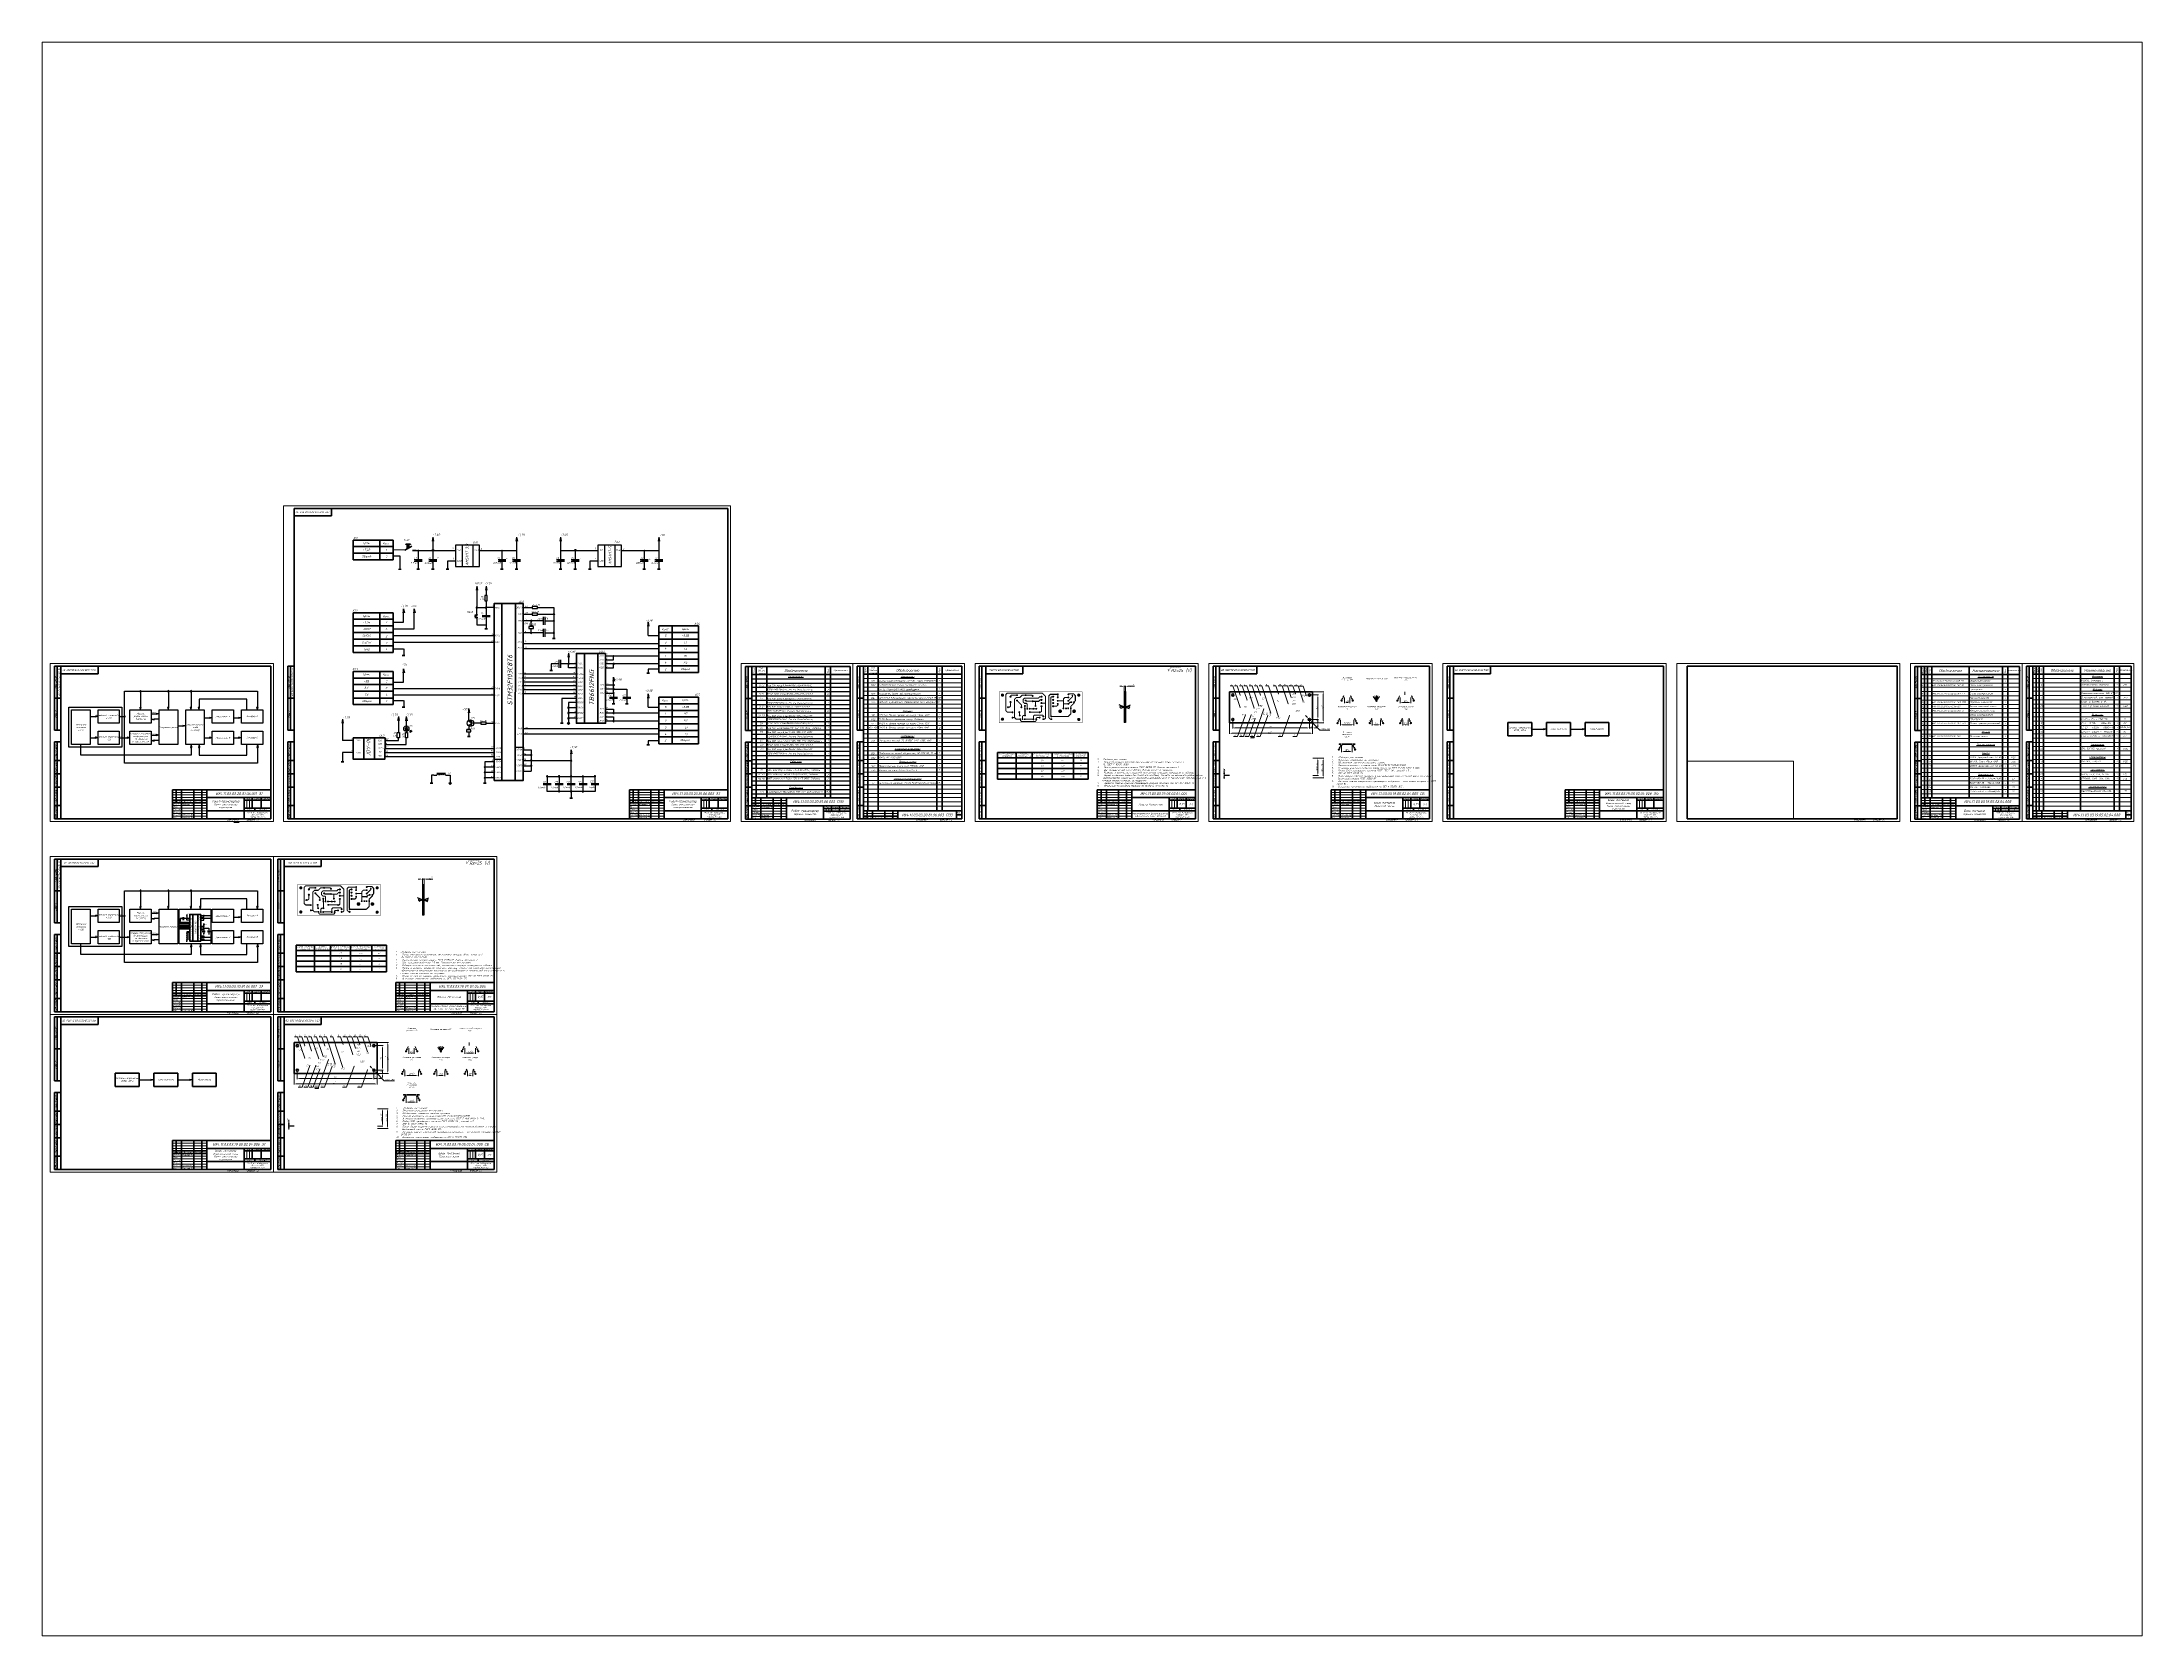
# Paper-space layout 'Лист1' of a CAD drawing. Header units: millimetres. Extents: x 26 to 231, y 20 to 176.
# The model-space entities are those that its viewports show. They can reach past a viewport. Long polylines and large blocks are cut down to what shows.
import ezdxf
from ezdxf import colors
from ezdxf.entities.mleader import LeaderData, LeaderLine
from ezdxf.math import Vec2, Vec3

# ---------------------------------------------------------------- set-up
doc = ezdxf.new("R2010")
doc.units = ezdxf.units.MM
doc.linetypes.add('JIS_02_1.0', pattern=[2, 1, -1])
doc.linetypes.add('JIS_02_2.0', pattern=[3, 2, -1])
doc.layers.get('0').update_dxf_attribs({"lineweight": 0})
for name, color, linetype, lineweight in [('border', 7, 'Continuous', 70), ('Sheet', 7, 'Continuous', 30), ('Text', 7, 'Continuous', 18), ('Размерные линии', 7, 'Continuous', 15), ('Сплошная толстая основная', 7, 'Continuous', 70)]:
    doc.layers.add(name, color=color, linetype=linetype, lineweight=lineweight)
doc.layers.add('BOTTOM_LAYER', color=7, linetype='Continuous')
doc.layers.add('DRILL', color=7, linetype='Continuous', true_color=0xffffff)
doc.styles.add('Main', font='isocpeur.ttf', dxfattribs={"oblique": 15, "height": 3})
doc.dimstyles.new('ISO-25', dxfattribs={"dimtxt": 3, "dimasz": 4, "dimexe": 1.25, "dimexo": 0.625, "dimtad": 1, "dimtoh": 1, "dimtxsty": 'Main', "dimcen": 2.5, "dimclrd": 256, "dimclre": 256, "dimclrt": 256, "dimadec": 0, "dimazin": 0, "dimtol": 1, "dimtm": 0.5, "dimtfac": 1, "dimtmove": 0, "dimatfit": 3, "dimfxl": 1, "dimlwd": -1, "dimlwe": -1, "dimarcsym": 0})
picture_1 = doc.add_image_def('image1.png', size_in_pixel=(1918, 1041))
pattern_1 = [(0, (-6.173, 2.445), (0, 6.985), [5.08, -1.905]), (90, (-6.173, 2.445), (-6.985, 4e-16), [5.08, -1.905])]

# ---------------------------------------------------------------- blocks, each defined once
blk = doc.blocks.new('ROUND_12')
at = {"const_width": 0.0591}
blk.add_lwpolyline([(-0.03, 0, 1), (0.03, 0, 1)], format="xyb", close=True, dxfattribs=at)
blk = doc.blocks.new('ROUND_13')
at = {"const_width": 0.0354}
blk.add_lwpolyline([(-0.018, 0, 1), (0.018, 0, 1)], format="xyb", close=True, dxfattribs=at)
blk = doc.blocks.new('ROUND_14')
at = {"const_width": 0.03937}
blk.add_lwpolyline([(-0.019685, 0, 1), (0.019685, 0, 1)], format="xyb", close=True, dxfattribs=at)
blk = doc.blocks.new('OBLONG_15')
at = {"const_width": 0.063}
blk.add_lwpolyline([(0, 0.004), (0, -0.004)], dxfattribs=at)
at = {"const_width": 0.0315}
for points in [[(-0.016, 0.004, 1), (0.016, 0.004, 1)], [(-0.016, -0.004, 1), (0.016, -0.004, 1)]]:
    blk.add_lwpolyline(points, format="xyb", close=True, dxfattribs=at)
blk = doc.blocks.new('OBLONG_17')
at = {"const_width": 0.0551}
blk.add_lwpolyline([(0, 0.008), (0, -0.008)], dxfattribs=at)
at = {"const_width": 0.0276}
for points in [[(-0.014, 0.008, 1), (0.014, 0.008, 1)], [(-0.014, -0.008, 1), (0.014, -0.008, 1)]]:
    blk.add_lwpolyline(points, format="xyb", close=True, dxfattribs=at)
blk = doc.blocks.new('ROUND_16')
at = {"const_width": 0.0679}
blk.add_lwpolyline([(-0.034, 0, 1), (0.034, 0, 1)], format="xyb", close=True, dxfattribs=at)
blk = doc.blocks.new('ROUND_18')
at = {"const_width": 0.0295}
blk.add_lwpolyline([(-0.015, 0, 1), (0.015, 0, 1)], format="xyb", close=True, dxfattribs=at)
blk = doc.blocks.new('ROUND_19')
at = {"const_width": 0.0197}
blk.add_lwpolyline([(-0.01, 0, 1), (0.01, 0, 1)], format="xyb", close=True, dxfattribs=at)
blk = doc.blocks.new('ROUND_20')
at = {"const_width": 0.0118}
blk.add_lwpolyline([(-0.006, 0, 1), (0.006, 0, 1)], format="xyb", close=True, dxfattribs=at)
blk = doc.blocks.new('ROUND_1')
at = {"const_width": 0.005}
blk.add_lwpolyline([(-0.0025, 0, 1), (0.0025, 0, 1)], format="xyb", close=True, dxfattribs=at)
blk = doc.blocks.new('ROUND_21')
at = {"const_width": 0.015748}
blk.add_lwpolyline([(-0.007874, 0, 1), (0.007874, 0, 1)], format="xyb", close=True, dxfattribs=at)
blk = doc.blocks.new('ROUND_22')
at = {"const_width": 0.023622}
blk.add_lwpolyline([(-0.011811, 0, 1), (0.011811, 0, 1)], format="xyb", close=True, dxfattribs=at)
blk = doc.blocks.new('ROUND_29')
at = {"const_width": 0.03937}
blk.add_lwpolyline([(-0.019685, 0, 1), (0.019685, 0, 1)], format="xyb", close=True, dxfattribs=at)
blk = doc.blocks.new('ROUND_23')
at = {"const_width": 0.0453}
blk.add_lwpolyline([(-0.023, 0, 1), (0.023, 0, 1)], format="xyb", close=True, dxfattribs=at)
blk = doc.blocks.new('*D34')
at = {"layer": 'Defpoints', "color": 0, "lineweight": 18, "transparency": 16777216}
for p in [(4838.9, 2458.1), (4838.9, 2412.1), (4855, 2412.1)]:
    blk.add_point(p, dxfattribs=at)
at = {"layer": 'Размерные линии', "transparency": 16777216}
for p, q in [((4839.5, 2458.1), (4856.2, 2458.1)), ((4855, 2454.1), (4855, 2416.1)), ((4839.5, 2412.1), (4856.2, 2412.1))]:
    blk.add_line(p, q, dxfattribs=at)
at = {"layer": 'Размерные линии', "lineweight": 18, "transparency": 16777216}
for points in [[(4854.3, 2454.1), (4855.6, 2454.1), (4855, 2458.1)], [(4854.3, 2416.1), (4855.6, 2416.1), (4855, 2412.1)]]:
    blk.add_solid(points, dxfattribs=at)
at = {"layer": 'Размерные линии', "transparency": 16777216, "insert": (4852.8, 2433.3), "char_height": 3, "attachment_point": 5, "rotation": 90, "style": 'Main'}
blk.add_mtext('23', dxfattribs=at)
blk = doc.blocks.new('*D35')
at = {"layer": 'Defpoints', "color": 0, "lineweight": 18, "transparency": 16777216}
for p in [(4694.9, 2412.1), (4838.9, 2412.1), (4838.9, 2396.1)]:
    blk.add_point(p, dxfattribs=at)
at = {"layer": 'Размерные линии', "transparency": 16777216}
for p, q in [((4694.9, 2411.5), (4694.9, 2394.8)), ((4838.9, 2411.5), (4838.9, 2394.8)), ((4698.9, 2396.1), (4834.9, 2396.1))]:
    blk.add_line(p, q, dxfattribs=at)
at = {"layer": 'Размерные линии', "lineweight": 18, "transparency": 16777216}
for points in [[(4698.9, 2396.8), (4698.9, 2395.4), (4694.9, 2396.1)], [(4834.9, 2396.8), (4834.9, 2395.4), (4838.9, 2396.1)]]:
    blk.add_solid(points, dxfattribs=at)
at = {"layer": 'Размерные линии', "transparency": 16777216, "insert": (4765.6, 2398.2), "char_height": 3, "attachment_point": 5, "style": 'Main'}
blk.add_mtext('72', dxfattribs=at)
blk = doc.blocks.new('*D36')
at = {"layer": 'Defpoints', "color": 0, "lineweight": 18, "transparency": 16777216}
for p in [(4688.8, 2410.1), (4845, 2410.1), (4845, 2386)]:
    blk.add_point(p, dxfattribs=at)
at = {"layer": 'Размерные линии', "transparency": 16777216}
for p, q in [((4688.8, 2409.5), (4688.8, 2384.8)), ((4692.8, 2386), (4841, 2386)), ((4845, 2409.5), (4845, 2384.8))]:
    blk.add_line(p, q, dxfattribs=at)
at = {"layer": 'Размерные линии', "lineweight": 18, "transparency": 16777216}
for points in [[(4692.8, 2386.7), (4692.8, 2385.4), (4688.8, 2386)], [(4841, 2386.7), (4841, 2385.4), (4845, 2386)]]:
    blk.add_solid(points, dxfattribs=at)
at = {"layer": 'Размерные линии', "transparency": 16777216, "insert": (4764.4, 2388.2), "char_height": 3, "width": 4.404, "attachment_point": 5, "style": 'Main'}
blk.add_mtext('78{\\H1x;\\S*^ ;}', dxfattribs=at)
blk = doc.blocks.new('*D39')
at = {"layer": 'Defpoints', "color": 0, "lineweight": 18, "transparency": 16777216}
for p in [(4490.3, 2464.4), (4493.3, 2474.4), (4493.3, 2464.4)]:
    blk.add_point(p, dxfattribs=at)
at = {"layer": 'Text', "transparency": 16777216}
for p, q in [((4486.3, 2474.4), (4482.3, 2474.4)), ((4490.3, 2465), (4490.3, 2475.6)), ((4490.3, 2474.4), (4493.3, 2474.4)), ((4493.3, 2465), (4493.3, 2475.6)), ((4497.3, 2474.4), (4509.7, 2474.4))]:
    blk.add_line(p, q, dxfattribs=at)
at = {"layer": 'Text', "lineweight": 18, "transparency": 16777216}
for points in [[(4486.3, 2475.1), (4486.3, 2473.7), (4490.3, 2474.4)], [(4497.3, 2475.1), (4497.3, 2473.7), (4493.3, 2474.4)]]:
    blk.add_solid(points, dxfattribs=at)
at = {"layer": 'Text', "transparency": 16777216, "insert": (4505.5, 2476.5), "char_height": 3, "attachment_point": 5, "style": 'Main'}
blk.add_mtext('1.5{\\H1x;\\S*^ ;}', dxfattribs=at)
blk = doc.blocks.new('*D40')
at = {"layer": 'Defpoints', "color": 0, "lineweight": 18, "transparency": 16777216}
for p in [(4844.9, 2339.4), (4844.9, 2302.3), (4864.9, 2302.3)]:
    blk.add_point(p, dxfattribs=at)
at = {"layer": 'Размерные линии', "transparency": 16777216}
for p, q in [((4845.5, 2339.4), (4866.1, 2339.4)), ((4864.9, 2335.4), (4864.9, 2306.3)), ((4845.5, 2302.3), (4866.1, 2302.3))]:
    blk.add_line(p, q, dxfattribs=at)
at = {"layer": 'Размерные линии', "lineweight": 18, "transparency": 16777216}
for points in [[(4864.2, 2335.4), (4865.6, 2335.4), (4864.9, 2339.4)], [(4864.2, 2306.3), (4865.6, 2306.3), (4864.9, 2302.3)]]:
    blk.add_solid(points, dxfattribs=at)
at = {"layer": 'Размерные линии', "transparency": 16777216, "insert": (4862.8, 2320.9), "char_height": 3, "attachment_point": 5, "rotation": 90, "style": 'Main'}
blk.add_mtext('max 20', dxfattribs=at)
blk = doc.blocks.new('*D41')
at = {"layer": 'Defpoints', "color": 0, "lineweight": 18, "transparency": 16777216}
for p in [(4844.9, 2339.4), (4854.9, 2339.4), (4844.9, 2306.6)]:
    blk.add_point(p, dxfattribs=at)
at = {"layer": 'Размерные линии', "transparency": 16777216}
for p, q in [((4845.5, 2339.4), (4856.1, 2339.4)), ((4854.9, 2310.6), (4854.9, 2335.4)), ((4845.5, 2306.6), (4856.1, 2306.6))]:
    blk.add_line(p, q, dxfattribs=at)
at = {"layer": 'Размерные линии', "lineweight": 18, "transparency": 16777216}
for points in [[(4854.2, 2335.4), (4855.6, 2335.4), (4854.9, 2339.4)], [(4854.2, 2310.6), (4855.6, 2310.6), (4854.9, 2306.6)]]:
    blk.add_solid(points, dxfattribs=at)
at = {"layer": 'Размерные линии', "transparency": 16777216, "insert": (4852.8, 2322.6), "char_height": 3, "attachment_point": 5, "rotation": 90, "style": 'Main'}
blk.add_mtext('max 17', dxfattribs=at)
blk = doc.blocks.new('*D45')
at = {"layer": 'Defpoints', "color": 0, "lineweight": 18, "transparency": 16777216}
for p in [(4845, 2464.2), (4845, 2406), (4865, 2406)]:
    blk.add_point(p, dxfattribs=at)
at = {"layer": 'Размерные линии', "transparency": 16777216}
for p, q in [((4845.6, 2464.2), (4866.2, 2464.2)), ((4865, 2460.2), (4865, 2410)), ((4845.6, 2406), (4866.2, 2406))]:
    blk.add_line(p, q, dxfattribs=at)
at = {"layer": 'Размерные линии', "lineweight": 18, "transparency": 16777216}
for points in [[(4864.3, 2460.2), (4865.7, 2460.2), (4865, 2464.2)], [(4864.3, 2410), (4865.7, 2410), (4865, 2406)]]:
    blk.add_solid(points, dxfattribs=at)
at = {"layer": 'Размерные линии', "transparency": 16777216, "insert": (4862.9, 2435.1), "char_height": 3, "attachment_point": 5, "rotation": 90, "style": 'Main'}
blk.add_mtext('29{\\H1x;\\S*^ ;}', dxfattribs=at)
blk = doc.blocks.new('*D46')
at = {"layer": 'Defpoints', "color": 0, "lineweight": 18, "transparency": 16777216}
for p in [(4838.9, 2412.1), (4845, 2412.1), (4845, 2396.1)]:
    blk.add_point(p, dxfattribs=at)
at = {"layer": 'Размерные линии', "transparency": 16777216}
for p, q in [((4838.9, 2411.5), (4838.9, 2394.8)), ((4845, 2411.5), (4845, 2394.8)), ((4834.9, 2396.1), (4830.9, 2396.1)), ((4838.9, 2396.1), (4845, 2396.1)), ((4849, 2396.1), (4853, 2396.1))]:
    blk.add_line(p, q, dxfattribs=at)
at = {"layer": 'Размерные линии', "lineweight": 18, "transparency": 16777216}
for points in [[(4834.9, 2396.8), (4834.9, 2395.4), (4838.9, 2396.1)], [(4849, 2396.8), (4849, 2395.4), (4845, 2396.1)]]:
    blk.add_solid(points, dxfattribs=at)
at = {"layer": 'Размерные линии', "transparency": 16777216, "insert": (4841.9, 2398.2), "char_height": 3, "attachment_point": 5, "style": 'Main'}
blk.add_mtext('3', dxfattribs=at)
blk = doc.blocks.new('*D47')
at = {"layer": 'Defpoints', "color": 0, "lineweight": 18, "transparency": 16777216}
for p in [(4838.9, 2412.1), (4855, 2412.1), (4845, 2406)]:
    blk.add_point(p, dxfattribs=at)
at = {"layer": 'Размерные линии', "transparency": 16777216}
for p, q in [((4839.5, 2412.1), (4856.2, 2412.1)), ((4855, 2416.1), (4855, 2420.1)), ((4855, 2406), (4855, 2412.1)), ((4845.6, 2406), (4856.2, 2406)), ((4855, 2402), (4855, 2398))]:
    blk.add_line(p, q, dxfattribs=at)
at = {"layer": 'Размерные линии', "lineweight": 18, "transparency": 16777216}
for points in [[(4854.3, 2416.1), (4855.6, 2416.1), (4855, 2412.1)], [(4854.3, 2402), (4855.6, 2402), (4855, 2406)]]:
    blk.add_solid(points, dxfattribs=at)
at = {"layer": 'Размерные линии', "transparency": 16777216, "insert": (4852.8, 2409.1), "char_height": 3, "attachment_point": 5, "rotation": 90, "style": 'Main'}
blk.add_mtext('3', dxfattribs=at)
blk = doc.blocks.new('*D48')
at = {"layer": 'Defpoints', "color": 0, "lineweight": 18, "transparency": 16777216}
for p in [(4837.5, 2413.6), (4840.3, 2410.7)]:
    blk.add_point(p, dxfattribs=at)
at = {"layer": 'Размерные линии', "transparency": 16777216}
for p, q in [((4834.7, 2416.4), (4831.9, 2419.3)), ((4837.5, 2413.6), (4840.3, 2410.7)), ((4858.4, 2392), (4843.1, 2407.8)), ((4877.6, 2392), (4858.4, 2392))]:
    blk.add_line(p, q, dxfattribs=at)
at = {"layer": 'Размерные линии', "lineweight": 18, "transparency": 16777216}
for points in [[(4835.2, 2416.9), (4834.2, 2416), (4837.5, 2413.6)], [(4843.5, 2408.3), (4842.6, 2407.4), (4840.3, 2410.7)]]:
    blk.add_solid(points, dxfattribs=at)
at = {"layer": 'Размерные линии', "transparency": 16777216, "insert": (4868.3, 2394.1), "char_height": 3, "attachment_point": 5, "style": 'Main'}
blk.add_mtext('4отв. %%C2', dxfattribs=at)
blk = doc.blocks.new('_DotSmall')
at = {"color": 0, "linetype": 'ByBlock', "const_width": 0.5}
blk.add_lwpolyline([(-0.0625, 0, 1), (0.0625, 0, 1)], format="xyb", close=True, dxfattribs=at)
blk = doc.blocks.new('*D53')
at = {"layer": 'Defpoints', "color": 0, "lineweight": 18, "transparency": 16777216}
for p in [(4897.3, 2411.7), (4922.7, 2411.7), (4922.7, 2402.1)]:
    blk.add_point(p, dxfattribs=at)
at = {"layer": 'Размерные линии', "transparency": 16777216}
for p, q in [((4897.3, 2411.1), (4897.3, 2400.8)), ((4922.7, 2411.1), (4922.7, 2400.8)), ((4901.3, 2402.1), (4918.7, 2402.1))]:
    blk.add_line(p, q, dxfattribs=at)
at = {"layer": 'Размерные линии', "lineweight": 18, "transparency": 16777216}
for points in [[(4901.3, 2402.7), (4901.3, 2401.4), (4897.3, 2402.1)], [(4918.7, 2402.7), (4918.7, 2401.4), (4922.7, 2402.1)]]:
    blk.add_solid(points, dxfattribs=at)
at = {"layer": 'Размерные линии', "transparency": 16777216, "insert": (4910, 2405), "char_height": 3, "attachment_point": 5, "style": 'Main'}
blk.add_mtext('12,5{\\H0.5x;\\S+0,5^ -0,5;}', dxfattribs=at)
blk = doc.blocks.new('*D54')
at = {"layer": 'Defpoints', "color": 0, "lineweight": 18, "transparency": 16777216}
for p in [(4905, 2453.9), (4915, 2453.9), (4915, 2444.2)]:
    blk.add_point(p, dxfattribs=at)
at = {"layer": 'Размерные линии', "transparency": 16777216}
for p, q in [((4905, 2453.3), (4905, 2443)), ((4915, 2453.3), (4915, 2443)), ((4909, 2444.2), (4911, 2444.2))]:
    blk.add_line(p, q, dxfattribs=at)
at = {"layer": 'Размерные линии', "lineweight": 18, "transparency": 16777216}
for points in [[(4909, 2444.9), (4909, 2443.6), (4905, 2444.2)], [(4911, 2444.9), (4911, 2443.6), (4915, 2444.2)]]:
    blk.add_solid(points, dxfattribs=at)
at = {"layer": 'Размерные линии', "transparency": 16777216, "insert": (4910, 2446.9), "char_height": 3, "attachment_point": 5, "style": 'Main'}
blk.add_mtext('5{\\H0.5x;\\S+0,5^ -0,5;}', dxfattribs=at)
blk = doc.blocks.new('*D55')
at = {"layer": 'Defpoints', "color": 0, "lineweight": 18, "transparency": 16777216}
for p in [(5015, 2411.7), (5025, 2411.7), (5025, 2402.1)]:
    blk.add_point(p, dxfattribs=at)
at = {"layer": 'Размерные линии', "transparency": 16777216}
for p, q in [((5015, 2411.1), (5015, 2400.8)), ((5025, 2411.1), (5025, 2400.8)), ((5019, 2402.1), (5021, 2402.1))]:
    blk.add_line(p, q, dxfattribs=at)
at = {"layer": 'Размерные линии', "lineweight": 18, "transparency": 16777216}
for points in [[(5019, 2402.7), (5019, 2401.4), (5015, 2402.1)], [(5021, 2402.7), (5021, 2401.4), (5025, 2402.1)]]:
    blk.add_solid(points, dxfattribs=at)
at = {"layer": 'Размерные линии', "transparency": 16777216, "insert": (5020, 2404.7), "char_height": 3, "attachment_point": 5, "style": 'Main'}
blk.add_mtext('5{\\H0.5x;\\S+0,5^ -0,5;}', dxfattribs=at)
blk = doc.blocks.new('*D56')
at = {"layer": 'Defpoints', "color": 0, "lineweight": 18, "transparency": 16777216}
for p in [(4899.6, 2363.1), (4919.6, 2363.1), (4919.6, 2352.1)]:
    blk.add_point(p, dxfattribs=at)
at = {"layer": 'Размерные линии', "transparency": 16777216}
for p, q in [((4899.6, 2362.5), (4899.6, 2350.8)), ((4903.6, 2352.1), (4915.6, 2352.1)), ((4919.6, 2362.5), (4919.6, 2350.8))]:
    blk.add_line(p, q, dxfattribs=at)
at = {"layer": 'Размерные линии', "lineweight": 18, "transparency": 16777216}
for points in [[(4903.6, 2352.7), (4903.6, 2351.4), (4899.6, 2352.1)], [(4915.6, 2352.7), (4915.6, 2351.4), (4919.6, 2352.1)]]:
    blk.add_solid(points, dxfattribs=at)
at = {"layer": 'Размерные линии', "transparency": 16777216, "insert": (4909.6, 2354.7), "char_height": 3, "attachment_point": 5, "style": 'Main'}
blk.add_mtext('10{\\H0.5x;\\S+0,5^ -0,5;}', dxfattribs=at)
blk = doc.blocks.new('*D57')
at = {"layer": 'Defpoints', "color": 0, "lineweight": 18, "transparency": 16777216}
for p in [(4957.3, 2411.7), (4972.7, 2411.7), (4972.7, 2402.1)]:
    blk.add_point(p, dxfattribs=at)
at = {"layer": 'Размерные линии', "transparency": 16777216}
for p, q in [((4957.3, 2411.1), (4957.3, 2400.8)), ((4972.7, 2411.1), (4972.7, 2400.8)), ((4961.3, 2402.1), (4968.7, 2402.1))]:
    blk.add_line(p, q, dxfattribs=at)
at = {"layer": 'Размерные линии', "lineweight": 18, "transparency": 16777216}
for points in [[(4961.3, 2402.7), (4961.3, 2401.4), (4957.3, 2402.1)], [(4968.7, 2402.7), (4968.7, 2401.4), (4972.7, 2402.1)]]:
    blk.add_solid(points, dxfattribs=at)
at = {"layer": 'Размерные линии', "transparency": 16777216, "insert": (4965, 2404.7), "char_height": 3, "attachment_point": 5, "style": 'Main'}
blk.add_mtext('7{\\H0.5x;\\S+0,5^ -0,5;}', dxfattribs=at)
blk = doc.blocks.new('*D58')
at = {"layer": 'Defpoints', "color": 0, "lineweight": 18, "transparency": 16777216}
for p in [(5010, 2453.9), (5030, 2453.9), (5030, 2444.2)]:
    blk.add_point(p, dxfattribs=at)
at = {"layer": 'Размерные линии', "transparency": 16777216}
for p, q in [((5010, 2453.3), (5010, 2443)), ((5030, 2453.3), (5030, 2443)), ((5014, 2444.2), (5026, 2444.2))]:
    blk.add_line(p, q, dxfattribs=at)
at = {"layer": 'Размерные линии', "lineweight": 18, "transparency": 16777216}
for points in [[(5014, 2444.9), (5014, 2443.6), (5010, 2444.2)], [(5026, 2444.9), (5026, 2443.6), (5030, 2444.2)]]:
    blk.add_solid(points, dxfattribs=at)
at = {"layer": 'Размерные линии', "transparency": 16777216, "insert": (5020, 2446.9), "char_height": 3, "attachment_point": 5, "style": 'Main'}
blk.add_mtext('10{\\H0.5x;\\S+0,5^ -0,5;}', dxfattribs=at)
blk = doc.blocks.new('*D61')
at = {"layer": 'Defpoints', "color": 0, "lineweight": 18, "transparency": 16777216}
for p in [(3170.3, 2101.9), (3173.3, 2111.9), (3173.3, 2101.9)]:
    blk.add_point(p, dxfattribs=at)
at = {"layer": 'Text', "transparency": 16777216}
for p, q in [((3166.3, 2111.9), (3162.3, 2111.9)), ((3170.3, 2102.5), (3170.3, 2113.1)), ((3170.3, 2111.9), (3173.3, 2111.9)), ((3173.3, 2102.5), (3173.3, 2113.1)), ((3177.3, 2111.9), (3189.7, 2111.9))]:
    blk.add_line(p, q, dxfattribs=at)
at = {"layer": 'Text', "lineweight": 18, "transparency": 16777216}
for points in [[(3166.3, 2112.6), (3166.3, 2111.2), (3170.3, 2111.9)], [(3177.3, 2112.6), (3177.3, 2111.2), (3173.3, 2111.9)]]:
    blk.add_solid(points, dxfattribs=at)
at = {"layer": 'Text', "transparency": 16777216, "insert": (3185.5, 2114), "char_height": 3, "attachment_point": 5, "style": 'Main'}
blk.add_mtext('1.5{\\H1x;\\S*^ ;}', dxfattribs=at)
blk = doc.blocks.new('*D70')
at = {"layer": 'Defpoints', "color": 0, "lineweight": 18, "transparency": 16777216}
for p in [(3078.9, 1798.6), (3078.9, 1752.6), (3095, 1752.6)]:
    blk.add_point(p, dxfattribs=at)
at = {"layer": 'Размерные линии', "transparency": 16777216}
for p, q in [((3079.5, 1798.6), (3096.2, 1798.6)), ((3095, 1794.6), (3095, 1756.6)), ((3079.5, 1752.6), (3096.2, 1752.6))]:
    blk.add_line(p, q, dxfattribs=at)
at = {"layer": 'Размерные линии', "lineweight": 18, "transparency": 16777216}
for points in [[(3094.3, 1794.6), (3095.6, 1794.6), (3095, 1798.6)], [(3094.3, 1756.6), (3095.6, 1756.6), (3095, 1752.6)]]:
    blk.add_solid(points, dxfattribs=at)
at = {"layer": 'Размерные линии', "transparency": 16777216, "insert": (3092.8, 1773.8), "char_height": 3, "attachment_point": 5, "rotation": 90, "style": 'Main'}
blk.add_mtext('23', dxfattribs=at)
blk = doc.blocks.new('*D71')
at = {"layer": 'Defpoints', "color": 0, "lineweight": 18, "transparency": 16777216}
for p in [(2934.9, 1752.6), (3078.9, 1752.6), (3078.9, 1736.6)]:
    blk.add_point(p, dxfattribs=at)
at = {"layer": 'Размерные линии', "transparency": 16777216}
for p, q in [((2934.9, 1752), (2934.9, 1735.3)), ((3078.9, 1752), (3078.9, 1735.3)), ((2938.9, 1736.6), (3074.9, 1736.6))]:
    blk.add_line(p, q, dxfattribs=at)
at = {"layer": 'Размерные линии', "lineweight": 18, "transparency": 16777216}
for points in [[(2938.9, 1737.3), (2938.9, 1735.9), (2934.9, 1736.6)], [(3074.9, 1737.3), (3074.9, 1735.9), (3078.9, 1736.6)]]:
    blk.add_solid(points, dxfattribs=at)
at = {"layer": 'Размерные линии', "transparency": 16777216, "insert": (3005.6, 1738.7), "char_height": 3, "attachment_point": 5, "style": 'Main'}
blk.add_mtext('72', dxfattribs=at)
blk = doc.blocks.new('*D62')
at = {"layer": 'Defpoints', "color": 0, "lineweight": 18, "transparency": 16777216}
for p in [(2928.8, 1750.6), (3085, 1750.6), (3085, 1726.5)]:
    blk.add_point(p, dxfattribs=at)
at = {"layer": 'Размерные линии', "transparency": 16777216}
for p, q in [((2928.8, 1750), (2928.8, 1725.3)), ((3085, 1750), (3085, 1725.3)), ((2932.8, 1726.5), (3081, 1726.5))]:
    blk.add_line(p, q, dxfattribs=at)
at = {"layer": 'Размерные линии', "lineweight": 18, "transparency": 16777216}
for points in [[(2932.8, 1727.2), (2932.8, 1725.9), (2928.8, 1726.5)], [(3081, 1727.2), (3081, 1725.9), (3085, 1726.5)]]:
    blk.add_solid(points, dxfattribs=at)
at = {"layer": 'Размерные линии', "transparency": 16777216, "insert": (3004.4, 1728.7), "char_height": 3, "width": 4.404, "attachment_point": 5, "style": 'Main'}
blk.add_mtext('78{\\H1x;\\S*^ ;}', dxfattribs=at)
blk = doc.blocks.new('*D63')
at = {"layer": 'Defpoints', "color": 0, "lineweight": 18, "transparency": 16777216}
for p in [(3084.9, 1679.9), (3084.9, 1642.8), (3104.9, 1642.8)]:
    blk.add_point(p, dxfattribs=at)
at = {"layer": 'Размерные линии', "transparency": 16777216}
for p, q in [((3085.5, 1679.9), (3106.1, 1679.9)), ((3104.9, 1675.9), (3104.9, 1646.8)), ((3085.5, 1642.8), (3106.1, 1642.8))]:
    blk.add_line(p, q, dxfattribs=at)
at = {"layer": 'Размерные линии', "lineweight": 18, "transparency": 16777216}
for points in [[(3104.2, 1675.9), (3105.6, 1675.9), (3104.9, 1679.9)], [(3104.2, 1646.8), (3105.6, 1646.8), (3104.9, 1642.8)]]:
    blk.add_solid(points, dxfattribs=at)
at = {"layer": 'Размерные линии', "transparency": 16777216, "insert": (3102.8, 1661.4), "char_height": 3, "attachment_point": 5, "rotation": 90, "style": 'Main'}
blk.add_mtext('max 20', dxfattribs=at)
blk = doc.blocks.new('*D72')
at = {"layer": 'Defpoints', "color": 0, "lineweight": 18, "transparency": 16777216}
for p in [(3084.9, 1679.9), (3094.9, 1679.9), (3084.9, 1647.1)]:
    blk.add_point(p, dxfattribs=at)
at = {"layer": 'Размерные линии', "transparency": 16777216}
for p, q in [((3085.5, 1679.9), (3096.1, 1679.9)), ((3094.9, 1651.1), (3094.9, 1675.9)), ((3085.5, 1647.1), (3096.1, 1647.1))]:
    blk.add_line(p, q, dxfattribs=at)
at = {"layer": 'Размерные линии', "lineweight": 18, "transparency": 16777216}
for points in [[(3094.2, 1675.9), (3095.6, 1675.9), (3094.9, 1679.9)], [(3094.2, 1651.1), (3095.6, 1651.1), (3094.9, 1647.1)]]:
    blk.add_solid(points, dxfattribs=at)
at = {"layer": 'Размерные линии', "transparency": 16777216, "insert": (3092.8, 1663.1), "char_height": 3, "attachment_point": 5, "rotation": 90, "style": 'Main'}
blk.add_mtext('max 17', dxfattribs=at)
blk = doc.blocks.new('*D64')
at = {"layer": 'Defpoints', "color": 0, "lineweight": 18, "transparency": 16777216}
for p in [(3085, 1804.7), (3085, 1746.5), (3105, 1746.5)]:
    blk.add_point(p, dxfattribs=at)
at = {"layer": 'Размерные линии', "transparency": 16777216}
for p, q in [((3085.6, 1804.7), (3106.2, 1804.7)), ((3105, 1800.7), (3105, 1750.5)), ((3085.6, 1746.5), (3106.2, 1746.5))]:
    blk.add_line(p, q, dxfattribs=at)
at = {"layer": 'Размерные линии', "lineweight": 18, "transparency": 16777216}
for points in [[(3104.3, 1800.7), (3105.7, 1800.7), (3105, 1804.7)], [(3104.3, 1750.5), (3105.7, 1750.5), (3105, 1746.5)]]:
    blk.add_solid(points, dxfattribs=at)
at = {"layer": 'Размерные линии', "transparency": 16777216, "insert": (3102.9, 1775.6), "char_height": 3, "attachment_point": 5, "rotation": 90, "style": 'Main'}
blk.add_mtext('29{\\H1x;\\S*^ ;}', dxfattribs=at)
blk = doc.blocks.new('*D73')
at = {"layer": 'Defpoints', "color": 0, "lineweight": 18, "transparency": 16777216}
for p in [(3078.9, 1752.6), (3085, 1752.6), (3085, 1736.6)]:
    blk.add_point(p, dxfattribs=at)
at = {"layer": 'Размерные линии', "transparency": 16777216}
for p, q in [((3078.9, 1752), (3078.9, 1735.3)), ((3085, 1752), (3085, 1735.3)), ((3074.9, 1736.6), (3070.9, 1736.6)), ((3078.9, 1736.6), (3085, 1736.6)), ((3089, 1736.6), (3093, 1736.6))]:
    blk.add_line(p, q, dxfattribs=at)
at = {"layer": 'Размерные линии', "lineweight": 18, "transparency": 16777216}
for points in [[(3074.9, 1737.3), (3074.9, 1735.9), (3078.9, 1736.6)], [(3089, 1737.3), (3089, 1735.9), (3085, 1736.6)]]:
    blk.add_solid(points, dxfattribs=at)
at = {"layer": 'Размерные линии', "transparency": 16777216, "insert": (3081.9, 1738.7), "char_height": 3, "attachment_point": 5, "style": 'Main'}
blk.add_mtext('3', dxfattribs=at)
blk = doc.blocks.new('*D74')
at = {"layer": 'Defpoints', "color": 0, "lineweight": 18, "transparency": 16777216}
for p in [(3078.9, 1752.6), (3085, 1746.5), (3095, 1752.6)]:
    blk.add_point(p, dxfattribs=at)
at = {"layer": 'Размерные линии', "transparency": 16777216}
for p, q in [((3079.5, 1752.6), (3096.2, 1752.6)), ((3085.6, 1746.5), (3096.2, 1746.5)), ((3095, 1756.6), (3095, 1760.6)), ((3095, 1746.5), (3095, 1752.6)), ((3095, 1742.5), (3095, 1738.5))]:
    blk.add_line(p, q, dxfattribs=at)
at = {"layer": 'Размерные линии', "lineweight": 18, "transparency": 16777216}
for points in [[(3094.3, 1756.6), (3095.6, 1756.6), (3095, 1752.6)], [(3094.3, 1742.5), (3095.6, 1742.5), (3095, 1746.5)]]:
    blk.add_solid(points, dxfattribs=at)
at = {"layer": 'Размерные линии', "transparency": 16777216, "insert": (3092.8, 1749.6), "char_height": 3, "attachment_point": 5, "rotation": 90, "style": 'Main'}
blk.add_mtext('3', dxfattribs=at)
blk = doc.blocks.new('*D75')
at = {"layer": 'Defpoints', "color": 0, "lineweight": 18, "transparency": 16777216}
for p in [(3077.5, 1754.1), (3080.3, 1751.2)]:
    blk.add_point(p, dxfattribs=at)
at = {"layer": 'Размерные линии', "transparency": 16777216}
for p, q in [((3074.7, 1756.9), (3071.9, 1759.8)), ((3077.5, 1754.1), (3080.3, 1751.2)), ((3098.4, 1732.5), (3083.1, 1748.3)), ((3117.6, 1732.5), (3098.4, 1732.5))]:
    blk.add_line(p, q, dxfattribs=at)
at = {"layer": 'Размерные линии', "lineweight": 18, "transparency": 16777216}
for points in [[(3075.2, 1757.4), (3074.2, 1756.5), (3077.5, 1754.1)], [(3083.5, 1748.8), (3082.6, 1747.9), (3080.3, 1751.2)]]:
    blk.add_solid(points, dxfattribs=at)
at = {"layer": 'Размерные линии', "transparency": 16777216, "insert": (3108.3, 1734.6), "char_height": 3, "attachment_point": 5, "style": 'Main'}
blk.add_mtext('4отв. %%C2', dxfattribs=at)
blk = doc.blocks.new('*D76')
at = {"layer": 'Defpoints', "color": 0, "lineweight": 18, "transparency": 16777216}
for p in [(3137.3, 1752.2), (3162.7, 1752.2), (3162.7, 1742.6)]:
    blk.add_point(p, dxfattribs=at)
at = {"layer": 'Размерные линии', "transparency": 16777216}
for p, q in [((3137.3, 1751.6), (3137.3, 1741.3)), ((3141.3, 1742.6), (3158.7, 1742.6)), ((3162.7, 1751.6), (3162.7, 1741.3))]:
    blk.add_line(p, q, dxfattribs=at)
at = {"layer": 'Размерные линии', "lineweight": 18, "transparency": 16777216}
for points in [[(3141.3, 1743.2), (3141.3, 1741.9), (3137.3, 1742.6)], [(3158.7, 1743.2), (3158.7, 1741.9), (3162.7, 1742.6)]]:
    blk.add_solid(points, dxfattribs=at)
at = {"layer": 'Размерные линии', "transparency": 16777216, "insert": (3150, 1745.5), "char_height": 3, "attachment_point": 5, "style": 'Main'}
blk.add_mtext('12,5{\\H0.5x;\\S+0,5^ -0,5;}', dxfattribs=at)
blk = doc.blocks.new('*D69')
at = {"layer": 'Defpoints', "color": 0, "lineweight": 18, "transparency": 16777216}
for p in [(3145, 1794.4), (3155, 1794.4), (3155, 1784.7)]:
    blk.add_point(p, dxfattribs=at)
at = {"layer": 'Размерные линии', "transparency": 16777216}
for p, q in [((3145, 1793.8), (3145, 1783.5)), ((3149, 1784.7), (3151, 1784.7)), ((3155, 1793.8), (3155, 1783.5))]:
    blk.add_line(p, q, dxfattribs=at)
at = {"layer": 'Размерные линии', "lineweight": 18, "transparency": 16777216}
for points in [[(3149, 1785.4), (3149, 1784.1), (3145, 1784.7)], [(3151, 1785.4), (3151, 1784.1), (3155, 1784.7)]]:
    blk.add_solid(points, dxfattribs=at)
at = {"layer": 'Размерные линии', "transparency": 16777216, "insert": (3150, 1787.4), "char_height": 3, "attachment_point": 5, "style": 'Main'}
blk.add_mtext('5{\\H0.5x;\\S+0,5^ -0,5;}', dxfattribs=at)
blk = doc.blocks.new('*D68')
at = {"layer": 'Defpoints', "color": 0, "lineweight": 18, "transparency": 16777216}
for p in [(3255, 1752.2), (3265, 1752.2), (3265, 1742.6)]:
    blk.add_point(p, dxfattribs=at)
at = {"layer": 'Размерные линии', "transparency": 16777216}
for p, q in [((3255, 1751.6), (3255, 1741.3)), ((3259, 1742.6), (3261, 1742.6)), ((3265, 1751.6), (3265, 1741.3))]:
    blk.add_line(p, q, dxfattribs=at)
at = {"layer": 'Размерные линии', "lineweight": 18, "transparency": 16777216}
for points in [[(3259, 1743.2), (3259, 1741.9), (3255, 1742.6)], [(3261, 1743.2), (3261, 1741.9), (3265, 1742.6)]]:
    blk.add_solid(points, dxfattribs=at)
at = {"layer": 'Размерные линии', "transparency": 16777216, "insert": (3260, 1745.2), "char_height": 3, "attachment_point": 5, "style": 'Main'}
blk.add_mtext('5{\\H0.5x;\\S+0,5^ -0,5;}', dxfattribs=at)
blk = doc.blocks.new('*D65')
at = {"layer": 'Defpoints', "color": 0, "lineweight": 18, "transparency": 16777216}
for p in [(3139.6, 1703.6), (3159.6, 1703.6), (3159.6, 1692.6)]:
    blk.add_point(p, dxfattribs=at)
at = {"layer": 'Размерные линии', "transparency": 16777216}
for p, q in [((3139.6, 1703), (3139.6, 1691.3)), ((3159.6, 1703), (3159.6, 1691.3)), ((3143.6, 1692.6), (3155.6, 1692.6))]:
    blk.add_line(p, q, dxfattribs=at)
at = {"layer": 'Размерные линии', "lineweight": 18, "transparency": 16777216}
for points in [[(3143.6, 1693.2), (3143.6, 1691.9), (3139.6, 1692.6)], [(3155.6, 1693.2), (3155.6, 1691.9), (3159.6, 1692.6)]]:
    blk.add_solid(points, dxfattribs=at)
at = {"layer": 'Размерные линии', "transparency": 16777216, "insert": (3149.6, 1695.2), "char_height": 3, "attachment_point": 5, "style": 'Main'}
blk.add_mtext('10{\\H0.5x;\\S+0,5^ -0,5;}', dxfattribs=at)
blk = doc.blocks.new('*D66')
at = {"layer": 'Defpoints', "color": 0, "lineweight": 18, "transparency": 16777216}
for p in [(3197.3, 1752.2), (3212.7, 1752.2), (3212.7, 1742.6)]:
    blk.add_point(p, dxfattribs=at)
at = {"layer": 'Размерные линии', "transparency": 16777216}
for p, q in [((3197.3, 1751.6), (3197.3, 1741.3)), ((3201.3, 1742.6), (3208.7, 1742.6)), ((3212.7, 1751.6), (3212.7, 1741.3))]:
    blk.add_line(p, q, dxfattribs=at)
at = {"layer": 'Размерные линии', "lineweight": 18, "transparency": 16777216}
for points in [[(3201.3, 1743.2), (3201.3, 1741.9), (3197.3, 1742.6)], [(3208.7, 1743.2), (3208.7, 1741.9), (3212.7, 1742.6)]]:
    blk.add_solid(points, dxfattribs=at)
at = {"layer": 'Размерные линии', "transparency": 16777216, "insert": (3205, 1745.2), "char_height": 3, "attachment_point": 5, "style": 'Main'}
blk.add_mtext('7{\\H0.5x;\\S+0,5^ -0,5;}', dxfattribs=at)
blk = doc.blocks.new('*D67')
at = {"layer": 'Defpoints', "color": 0, "lineweight": 18, "transparency": 16777216}
for p in [(3250, 1794.4), (3270, 1794.4), (3270, 1784.7)]:
    blk.add_point(p, dxfattribs=at)
at = {"layer": 'Размерные линии', "transparency": 16777216}
for p, q in [((3250, 1793.8), (3250, 1783.5)), ((3254, 1784.7), (3266, 1784.7)), ((3270, 1793.8), (3270, 1783.5))]:
    blk.add_line(p, q, dxfattribs=at)
at = {"layer": 'Размерные линии', "lineweight": 18, "transparency": 16777216}
for points in [[(3254, 1785.4), (3254, 1784.1), (3250, 1784.7)], [(3266, 1785.4), (3266, 1784.1), (3270, 1784.7)]]:
    blk.add_solid(points, dxfattribs=at)
at = {"layer": 'Размерные линии', "transparency": 16777216, "insert": (3260, 1787.4), "char_height": 3, "attachment_point": 5, "style": 'Main'}
blk.add_mtext('10{\\H0.5x;\\S+0,5^ -0,5;}', dxfattribs=at)

msp = doc.modelspace()

# ---------------------------------------------------------------- hatches: boundary and pattern name
at = {"layer": 'Sheet'}
h = msp.add_hatch(color=256, dxfattribs=at)
h.dxf.hatch_style = 1
edge = h.paths.add_edge_path()
edge.add_line((3162.442, 2730.626), (3161.225, 2730.626))
edge.add_ellipse((3162.442, 2730.626), major_axis=(1.217, 0), ratio=0.99998957, start_angle=180, end_angle=270)
edge.add_line((3162.442, 2729.409), (3162.442, 2730.626))
edge = h.paths.add_edge_path()
edge.add_ellipse((3162.442, 2730.626), major_axis=(1.217, 0), ratio=0.99998957, start_angle=270, end_angle=360)
edge.add_line((3163.659, 2730.626), (3162.442, 2730.626))
edge.add_line((3162.442, 2730.626), (3162.442, 2729.409))
edge = h.paths.add_edge_path()
edge.add_ellipse((3162.442, 2730.626), major_axis=(1.217, 0), ratio=0.99998957, start_angle=0, end_angle=180)
edge.add_line((3161.225, 2730.626), (3162.442, 2730.626))
edge.add_line((3162.442, 2730.626), (3163.659, 2730.626))
h = msp.add_hatch(color=256, dxfattribs=at)
h.dxf.hatch_style = 1
edge = h.paths.add_edge_path()
edge.add_line((3190.213, 2730.626), (3188.996, 2730.626))
edge.add_ellipse((3190.213, 2730.626), major_axis=(1.217, 0), ratio=0.99998957, start_angle=180, end_angle=270)
edge.add_line((3190.213, 2729.409), (3190.213, 2730.626))
edge = h.paths.add_edge_path()
edge.add_ellipse((3190.213, 2730.626), major_axis=(1.217, 0), ratio=0.99998957, start_angle=270, end_angle=360)
edge.add_line((3191.43, 2730.626), (3190.213, 2730.626))
edge.add_line((3190.213, 2730.626), (3190.213, 2729.409))
edge = h.paths.add_edge_path()
edge.add_ellipse((3190.213, 2730.626), major_axis=(1.217, 0), ratio=0.99998957, start_angle=0, end_angle=180)
edge.add_line((3188.996, 2730.626), (3190.213, 2730.626))
edge.add_line((3190.213, 2730.626), (3191.43, 2730.626))
h = msp.add_hatch(color=256, dxfattribs=at)
h.dxf.hatch_style = 1
edge = h.paths.add_edge_path()
edge.add_line((3190.213, 2730.626), (3188.996, 2730.626))
edge.add_ellipse((3190.213, 2730.626), major_axis=(1.217, 0), ratio=0.99998957, start_angle=180, end_angle=270)
edge.add_line((3190.213, 2729.409), (3190.213, 2730.626))
edge = h.paths.add_edge_path()
edge.add_ellipse((3190.213, 2730.626), major_axis=(1.217, 0), ratio=0.99998957, start_angle=270, end_angle=360)
edge.add_line((3191.43, 2730.626), (3190.213, 2730.626))
edge.add_line((3190.213, 2730.626), (3190.213, 2729.409))
edge = h.paths.add_edge_path()
edge.add_ellipse((3190.213, 2730.626), major_axis=(1.217, 0), ratio=0.99998957, start_angle=0, end_angle=180)
edge.add_line((3188.996, 2730.626), (3190.213, 2730.626))
edge.add_line((3190.213, 2730.626), (3191.43, 2730.626))
h = msp.add_hatch(color=256, dxfattribs=at)
h.dxf.hatch_style = 1
edge = h.paths.add_edge_path()
edge.add_line((3319.976, 2730.12), (3318.759, 2730.12))
edge.add_ellipse((3319.976, 2730.12), major_axis=(1.217, 0), ratio=0.99998957, start_angle=180, end_angle=270)
edge.add_line((3319.976, 2728.903), (3319.976, 2730.12))
edge = h.paths.add_edge_path()
edge.add_ellipse((3319.976, 2730.12), major_axis=(1.217, 0), ratio=0.99998957, start_angle=270, end_angle=360)
edge.add_line((3321.194, 2730.12), (3319.976, 2730.12))
edge.add_line((3319.976, 2730.12), (3319.976, 2728.903))
edge = h.paths.add_edge_path()
edge.add_ellipse((3319.976, 2730.12), major_axis=(1.217, 0), ratio=0.99998957, start_angle=0, end_angle=180)
edge.add_line((3318.759, 2730.12), (3319.976, 2730.12))
edge.add_line((3319.976, 2730.12), (3321.194, 2730.12))
h = msp.add_hatch(color=256, dxfattribs=at)
h.dxf.hatch_style = 1
edge = h.paths.add_edge_path()
edge.add_line((3347.574, 2730.004), (3346.356, 2730.004))
edge.add_ellipse((3347.574, 2730.004), major_axis=(1.217, 0), ratio=0.99998957, start_angle=180, end_angle=270)
edge.add_line((3347.574, 2728.787), (3347.574, 2730.004))
edge = h.paths.add_edge_path()
edge.add_ellipse((3347.574, 2730.004), major_axis=(1.217, 0), ratio=0.99998957, start_angle=270, end_angle=360)
edge.add_line((3348.791, 2730.004), (3347.574, 2730.004))
edge.add_line((3347.574, 2730.004), (3347.574, 2728.787))
edge = h.paths.add_edge_path()
edge.add_ellipse((3347.574, 2730.004), major_axis=(1.217, 0), ratio=0.99998957, start_angle=0, end_angle=180)
edge.add_line((3346.356, 2730.004), (3347.574, 2730.004))
edge.add_line((3347.574, 2730.004), (3348.791, 2730.004))
h = msp.add_hatch(color=256, dxfattribs=at)
h.dxf.hatch_style = 1
edge = h.paths.add_edge_path()
edge.add_line((3430.009, 2730.631), (3428.792, 2730.631))
edge.add_ellipse((3430.009, 2730.631), major_axis=(1.217, 0), ratio=0.99998957, start_angle=180, end_angle=270)
edge.add_line((3430.009, 2729.414), (3430.009, 2730.631))
edge = h.paths.add_edge_path()
edge.add_ellipse((3430.009, 2730.631), major_axis=(1.217, 0), ratio=0.99998957, start_angle=270, end_angle=360)
edge.add_line((3431.226, 2730.631), (3430.009, 2730.631))
edge.add_line((3430.009, 2730.631), (3430.009, 2729.414))
edge = h.paths.add_edge_path()
edge.add_ellipse((3430.009, 2730.631), major_axis=(1.217, 0), ratio=0.99998957, start_angle=0, end_angle=180)
edge.add_line((3428.792, 2730.631), (3430.009, 2730.631))
edge.add_line((3430.009, 2730.631), (3431.226, 2730.631))
h = msp.add_hatch(color=256, dxfattribs=at)
h.dxf.hatch_style = 1
edge = h.paths.add_edge_path()
edge.add_line((3457.78, 2730.631), (3456.563, 2730.631))
edge.add_ellipse((3457.78, 2730.631), major_axis=(1.217, 0), ratio=0.99998957, start_angle=180, end_angle=270)
edge.add_line((3457.78, 2729.414), (3457.78, 2730.631))
edge = h.paths.add_edge_path()
edge.add_ellipse((3457.78, 2730.631), major_axis=(1.217, 0), ratio=0.99998957, start_angle=270, end_angle=360)
edge.add_line((3458.998, 2730.631), (3457.78, 2730.631))
edge.add_line((3457.78, 2730.631), (3457.78, 2729.414))
edge = h.paths.add_edge_path()
edge.add_ellipse((3457.78, 2730.631), major_axis=(1.217, 0), ratio=0.99998957, start_angle=0, end_angle=180)
edge.add_line((3456.563, 2730.631), (3457.78, 2730.631))
edge.add_line((3457.78, 2730.631), (3458.998, 2730.631))
h = msp.add_hatch(color=256, dxfattribs=at)
h.dxf.hatch_style = 1
edge = h.paths.add_edge_path()
edge.add_line((3457.78, 2730.631), (3456.563, 2730.631))
edge.add_ellipse((3457.78, 2730.631), major_axis=(1.217, 0), ratio=0.99998957, start_angle=180, end_angle=270)
edge.add_line((3457.78, 2729.414), (3457.78, 2730.631))
edge = h.paths.add_edge_path()
edge.add_ellipse((3457.78, 2730.631), major_axis=(1.217, 0), ratio=0.99998957, start_angle=270, end_angle=360)
edge.add_line((3458.998, 2730.631), (3457.78, 2730.631))
edge.add_line((3457.78, 2730.631), (3457.78, 2729.414))
edge = h.paths.add_edge_path()
edge.add_ellipse((3457.78, 2730.631), major_axis=(1.217, 0), ratio=0.99998957, start_angle=0, end_angle=180)
edge.add_line((3456.563, 2730.631), (3457.78, 2730.631))
edge.add_line((3457.78, 2730.631), (3458.998, 2730.631))
h = msp.add_hatch(color=256, dxfattribs=at)
h.dxf.hatch_style = 1
edge = h.paths.add_edge_path()
edge.add_line((3587.544, 2730.124), (3586.327, 2730.124))
edge.add_ellipse((3587.544, 2730.124), major_axis=(1.217, 0), ratio=0.99998957, start_angle=180, end_angle=270)
edge.add_line((3587.544, 2728.907), (3587.544, 2730.124))
edge = h.paths.add_edge_path()
edge.add_ellipse((3587.544, 2730.124), major_axis=(1.217, 0), ratio=0.99998957, start_angle=270, end_angle=360)
edge.add_line((3588.761, 2730.124), (3587.544, 2730.124))
edge.add_line((3587.544, 2730.124), (3587.544, 2728.907))
edge = h.paths.add_edge_path()
edge.add_ellipse((3587.544, 2730.124), major_axis=(1.217, 0), ratio=0.99998957, start_angle=0, end_angle=180)
edge.add_line((3586.327, 2730.124), (3587.544, 2730.124))
edge.add_line((3587.544, 2730.124), (3588.761, 2730.124))
h = msp.add_hatch(color=256, dxfattribs=at)
h.dxf.hatch_style = 1
edge = h.paths.add_edge_path()
edge.add_line((3615.141, 2730.008), (3613.924, 2730.008))
edge.add_ellipse((3615.141, 2730.008), major_axis=(1.217, 0), ratio=0.99998957, start_angle=180, end_angle=270)
edge.add_line((3615.141, 2728.791), (3615.141, 2730.008))
edge = h.paths.add_edge_path()
edge.add_ellipse((3615.141, 2730.008), major_axis=(1.217, 0), ratio=0.99998957, start_angle=270, end_angle=360)
edge.add_line((3616.358, 2730.008), (3615.141, 2730.008))
edge.add_line((3615.141, 2730.008), (3615.141, 2728.791))
edge = h.paths.add_edge_path()
edge.add_ellipse((3615.141, 2730.008), major_axis=(1.217, 0), ratio=0.99998957, start_angle=0, end_angle=180)
edge.add_line((3613.924, 2730.008), (3615.141, 2730.008))
edge.add_line((3615.141, 2730.008), (3616.358, 2730.008))
h = msp.add_hatch(color=256, dxfattribs=at)
h.dxf.hatch_style = 1
edge = h.paths.add_edge_path()
edge.add_line((3272.482, 2622.456), (3273.699, 2622.456))
edge.add_ellipse((3272.482, 2622.456), major_axis=(-1.217, 0), ratio=0.99998957, start_angle=90, end_angle=180, ccw=False)
edge.add_line((3272.482, 2621.239), (3272.482, 2622.456))
edge = h.paths.add_edge_path()
edge.add_ellipse((3272.482, 2622.456), major_axis=(-1.217, 0), ratio=0.99998957, start_angle=0, end_angle=90, ccw=False)
edge.add_line((3271.265, 2622.456), (3272.482, 2622.456))
edge.add_line((3272.482, 2622.456), (3272.482, 2621.239))
edge = h.paths.add_edge_path()
edge.add_ellipse((3272.482, 2622.456), major_axis=(-1.217, 0), ratio=0.99998957, start_angle=180, end_angle=360, ccw=False)
edge.add_line((3273.699, 2622.456), (3272.482, 2622.456))
edge.add_line((3272.482, 2622.456), (3271.265, 2622.456))
h = msp.add_hatch(color=256, dxfattribs=at)
h.dxf.hatch_style = 1
edge = h.paths.add_edge_path()
edge.add_line((3272.482, 2622.456), (3273.699, 2622.456))
edge.add_ellipse((3272.482, 2622.456), major_axis=(-1.217, 0), ratio=0.99998957, start_angle=90, end_angle=180, ccw=False)
edge.add_line((3272.482, 2621.239), (3272.482, 2622.456))
edge = h.paths.add_edge_path()
edge.add_ellipse((3272.482, 2622.456), major_axis=(-1.217, 0), ratio=0.99998957, start_angle=0, end_angle=90, ccw=False)
edge.add_line((3271.265, 2622.456), (3272.482, 2622.456))
edge.add_line((3272.482, 2622.456), (3272.482, 2621.239))
edge = h.paths.add_edge_path()
edge.add_ellipse((3272.482, 2622.456), major_axis=(-1.217, 0), ratio=0.99998957, start_angle=180, end_angle=360, ccw=False)
edge.add_line((3273.699, 2622.456), (3272.482, 2622.456))
edge.add_line((3272.482, 2622.456), (3271.265, 2622.456))
h = msp.add_hatch(color=256, dxfattribs=at)
h.dxf.hatch_style = 1
edge = h.paths.add_edge_path()
edge.add_line((3289.982, 2622.456), (3291.199, 2622.456))
edge.add_ellipse((3289.982, 2622.456), major_axis=(-1.217, 0), ratio=0.99998957, start_angle=90, end_angle=180, ccw=False)
edge.add_line((3289.982, 2621.239), (3289.982, 2622.456))
edge = h.paths.add_edge_path()
edge.add_ellipse((3289.982, 2622.456), major_axis=(-1.217, 0), ratio=0.99998957, start_angle=0, end_angle=90, ccw=False)
edge.add_line((3288.765, 2622.456), (3289.982, 2622.456))
edge.add_line((3289.982, 2622.456), (3289.982, 2621.239))
edge = h.paths.add_edge_path()
edge.add_ellipse((3289.982, 2622.456), major_axis=(-1.217, 0), ratio=0.99998957, start_angle=180, end_angle=360, ccw=False)
edge.add_line((3291.199, 2622.456), (3289.982, 2622.456))
edge.add_line((3289.982, 2622.456), (3288.765, 2622.456))
h = msp.add_hatch(color=256, dxfattribs=at)
h.dxf.hatch_style = 1
edge = h.paths.add_edge_path()
edge.add_line((3289.982, 2622.456), (3291.199, 2622.456))
edge.add_ellipse((3289.982, 2622.456), major_axis=(-1.217, 0), ratio=0.99998957, start_angle=90, end_angle=180, ccw=False)
edge.add_line((3289.982, 2621.239), (3289.982, 2622.456))
edge = h.paths.add_edge_path()
edge.add_ellipse((3289.982, 2622.456), major_axis=(-1.217, 0), ratio=0.99998957, start_angle=0, end_angle=90, ccw=False)
edge.add_line((3288.765, 2622.456), (3289.982, 2622.456))
edge.add_line((3289.982, 2622.456), (3289.982, 2621.239))
edge = h.paths.add_edge_path()
edge.add_ellipse((3289.982, 2622.456), major_axis=(-1.217, 0), ratio=0.99998957, start_angle=180, end_angle=360, ccw=False)
edge.add_line((3291.199, 2622.456), (3289.982, 2622.456))
edge.add_line((3289.982, 2622.456), (3288.765, 2622.456))
h = msp.add_hatch(color=256, dxfattribs=at)
h.dxf.hatch_style = 1
edge = h.paths.add_edge_path()
edge.add_line((3417.5, 2610), (3416.283, 2610))
edge.add_ellipse((3417.5, 2610), major_axis=(1.217, 0), ratio=0.99998957, start_angle=180, end_angle=270)
edge.add_line((3417.5, 2608.783), (3417.5, 2610))
edge = h.paths.add_edge_path()
edge.add_ellipse((3417.5, 2610), major_axis=(1.217, 0), ratio=0.99998957, start_angle=270, end_angle=360)
edge.add_line((3418.717, 2610), (3417.5, 2610))
edge.add_line((3417.5, 2610), (3417.5, 2608.783))
edge = h.paths.add_edge_path()
edge.add_ellipse((3417.5, 2610), major_axis=(1.217, 0), ratio=0.99998957, start_angle=0, end_angle=180)
edge.add_line((3416.283, 2610), (3417.5, 2610))
edge.add_line((3417.5, 2610), (3418.717, 2610))
h = msp.add_hatch(color=256, dxfattribs=at)
h.dxf.hatch_style = 1
edge = h.paths.add_edge_path()
edge.add_line((3417.5, 2610), (3416.283, 2610))
edge.add_ellipse((3417.5, 2610), major_axis=(1.217, 0), ratio=0.99998957, start_angle=180, end_angle=270)
edge.add_line((3417.5, 2608.783), (3417.5, 2610))
edge = h.paths.add_edge_path()
edge.add_ellipse((3417.5, 2610), major_axis=(1.217, 0), ratio=0.99998957, start_angle=270, end_angle=360)
edge.add_line((3418.717, 2610), (3417.5, 2610))
edge.add_line((3417.5, 2610), (3417.5, 2608.783))
edge = h.paths.add_edge_path()
edge.add_ellipse((3417.5, 2610), major_axis=(1.217, 0), ratio=0.99998957, start_angle=0, end_angle=180)
edge.add_line((3416.283, 2610), (3417.5, 2610))
edge.add_line((3417.5, 2610), (3418.717, 2610))
h = msp.add_hatch(color=256, dxfattribs=at)
h.dxf.hatch_style = 1
edge = h.paths.add_edge_path()
edge.add_line((3290.141, 2590.165), (3291.358, 2590.165))
edge.add_ellipse((3290.141, 2590.165), major_axis=(-1.217, 0), ratio=0.99998957, start_angle=90, end_angle=180, ccw=False)
edge.add_line((3290.141, 2588.948), (3290.141, 2590.165))
edge = h.paths.add_edge_path()
edge.add_ellipse((3290.141, 2590.165), major_axis=(-1.217, 0), ratio=0.99998957, start_angle=0, end_angle=90, ccw=False)
edge.add_line((3288.924, 2590.165), (3290.141, 2590.165))
edge.add_line((3290.141, 2590.165), (3290.141, 2588.948))
edge = h.paths.add_edge_path()
edge.add_ellipse((3290.141, 2590.165), major_axis=(-1.217, 0), ratio=0.99998957, start_angle=180, end_angle=360, ccw=False)
edge.add_line((3291.358, 2590.165), (3290.141, 2590.165))
edge.add_line((3290.141, 2590.165), (3288.924, 2590.165))
h = msp.add_hatch(color=256, dxfattribs=at)
h.dxf.hatch_style = 1
edge = h.paths.add_edge_path()
edge.add_line((3374.781, 2574.952), (3375.998, 2574.952))
edge.add_ellipse((3374.781, 2574.952), major_axis=(-1.217, 0), ratio=0.99998957, start_angle=90, end_angle=180, ccw=False)
edge.add_line((3374.781, 2573.735), (3374.781, 2574.952))
edge = h.paths.add_edge_path()
edge.add_ellipse((3374.781, 2574.952), major_axis=(-1.217, 0), ratio=0.99998957, start_angle=0, end_angle=90, ccw=False)
edge.add_line((3373.564, 2574.952), (3374.781, 2574.952))
edge.add_line((3374.781, 2574.952), (3374.781, 2573.735))
edge = h.paths.add_edge_path()
edge.add_ellipse((3374.781, 2574.952), major_axis=(-1.217, 0), ratio=0.99998957, start_angle=180, end_angle=360, ccw=False)
edge.add_line((3375.998, 2574.952), (3374.781, 2574.952))
edge.add_line((3374.781, 2574.952), (3373.564, 2574.952))
h = msp.add_hatch(color=256, dxfattribs=at)
h.dxf.hatch_style = 1
edge = h.paths.add_edge_path()
edge.add_line((3374.781, 2574.952), (3375.998, 2574.952))
edge.add_ellipse((3374.781, 2574.952), major_axis=(-1.217, 0), ratio=0.99998957, start_angle=90, end_angle=180, ccw=False)
edge.add_line((3374.781, 2573.735), (3374.781, 2574.952))
edge = h.paths.add_edge_path()
edge.add_ellipse((3374.781, 2574.952), major_axis=(-1.217, 0), ratio=0.99998957, start_angle=0, end_angle=90, ccw=False)
edge.add_line((3373.564, 2574.952), (3374.781, 2574.952))
edge.add_line((3374.781, 2574.952), (3374.781, 2573.735))
edge = h.paths.add_edge_path()
edge.add_ellipse((3374.781, 2574.952), major_axis=(-1.217, 0), ratio=0.99998957, start_angle=180, end_angle=360, ccw=False)
edge.add_line((3375.998, 2574.952), (3374.781, 2574.952))
edge.add_line((3374.781, 2574.952), (3373.564, 2574.952))
h = msp.add_hatch(color=256, dxfattribs=at)
h.dxf.hatch_style = 1
edge = h.paths.add_edge_path()
edge.add_line((3374.975, 2597.345), (3376.192, 2597.345))
edge.add_ellipse((3374.975, 2597.345), major_axis=(-1.217, 0), ratio=0.99998957, start_angle=90, end_angle=180, ccw=False)
edge.add_line((3374.975, 2596.128), (3374.975, 2597.345))
edge = h.paths.add_edge_path()
edge.add_ellipse((3374.975, 2597.345), major_axis=(-1.217, 0), ratio=0.99998957, start_angle=0, end_angle=90, ccw=False)
edge.add_line((3373.757, 2597.345), (3374.975, 2597.345))
edge.add_line((3374.975, 2597.345), (3374.975, 2596.128))
edge = h.paths.add_edge_path()
edge.add_ellipse((3374.975, 2597.345), major_axis=(-1.217, 0), ratio=0.99998957, start_angle=180, end_angle=360, ccw=False)
edge.add_line((3376.192, 2597.345), (3374.975, 2597.345))
edge.add_line((3374.975, 2597.345), (3373.757, 2597.345))
h = msp.add_hatch(color=256, dxfattribs=at)
h.dxf.hatch_style = 1
edge = h.paths.add_edge_path()
edge.add_line((3374.975, 2597.345), (3376.192, 2597.345))
edge.add_ellipse((3374.975, 2597.345), major_axis=(-1.217, 0), ratio=0.99998957, start_angle=90, end_angle=180, ccw=False)
edge.add_line((3374.975, 2596.128), (3374.975, 2597.345))
edge = h.paths.add_edge_path()
edge.add_ellipse((3374.975, 2597.345), major_axis=(-1.217, 0), ratio=0.99998957, start_angle=0, end_angle=90, ccw=False)
edge.add_line((3373.757, 2597.345), (3374.975, 2597.345))
edge.add_line((3374.975, 2597.345), (3374.975, 2596.128))
edge = h.paths.add_edge_path()
edge.add_ellipse((3374.975, 2597.345), major_axis=(-1.217, 0), ratio=0.99998957, start_angle=180, end_angle=360, ccw=False)
edge.add_line((3376.192, 2597.345), (3374.975, 2597.345))
edge.add_line((3374.975, 2597.345), (3373.757, 2597.345))
h = msp.add_hatch(color=256, dxfattribs=at)
h.dxf.hatch_style = 1
edge = h.paths.add_edge_path()
edge.add_line((3417.43, 2575), (3418.648, 2575))
edge.add_ellipse((3417.43, 2575), major_axis=(-1.217, 0), ratio=0.99998957, start_angle=90, end_angle=180, ccw=False)
edge.add_line((3417.43, 2573.783), (3417.43, 2575))
edge = h.paths.add_edge_path()
edge.add_ellipse((3417.43, 2575), major_axis=(-1.217, 0), ratio=0.99998957, start_angle=0, end_angle=90, ccw=False)
edge.add_line((3416.213, 2575), (3417.43, 2575))
edge.add_line((3417.43, 2575), (3417.43, 2573.783))
edge = h.paths.add_edge_path()
edge.add_ellipse((3417.43, 2575), major_axis=(-1.217, 0), ratio=0.99998957, start_angle=180, end_angle=360, ccw=False)
edge.add_line((3418.648, 2575), (3417.43, 2575))
edge.add_line((3417.43, 2575), (3416.213, 2575))
h = msp.add_hatch(color=256, dxfattribs=at)
h.dxf.hatch_style = 1
edge = h.paths.add_edge_path()
edge.add_line((3417.43, 2575), (3418.648, 2575))
edge.add_ellipse((3417.43, 2575), major_axis=(-1.217, 0), ratio=0.99998957, start_angle=90, end_angle=180, ccw=False)
edge.add_line((3417.43, 2573.783), (3417.43, 2575))
edge = h.paths.add_edge_path()
edge.add_ellipse((3417.43, 2575), major_axis=(-1.217, 0), ratio=0.99998957, start_angle=0, end_angle=90, ccw=False)
edge.add_line((3416.213, 2575), (3417.43, 2575))
edge.add_line((3417.43, 2575), (3417.43, 2573.783))
edge = h.paths.add_edge_path()
edge.add_ellipse((3417.43, 2575), major_axis=(-1.217, 0), ratio=0.99998957, start_angle=180, end_angle=360, ccw=False)
edge.add_line((3418.648, 2575), (3417.43, 2575))
edge.add_line((3417.43, 2575), (3416.213, 2575))
h = msp.add_hatch(color=256, dxfattribs=at)
h.dxf.hatch_style = 1
edge = h.paths.add_edge_path()
edge.add_line((3417.5, 2597.5), (3416.283, 2597.5))
edge.add_ellipse((3417.5, 2597.5), major_axis=(1.217, 0), ratio=0.99998957, start_angle=180, end_angle=270)
edge.add_line((3417.5, 2596.283), (3417.5, 2597.5))
edge = h.paths.add_edge_path()
edge.add_ellipse((3417.5, 2597.5), major_axis=(1.217, 0), ratio=0.99998957, start_angle=270, end_angle=360)
edge.add_line((3418.717, 2597.5), (3417.5, 2597.5))
edge.add_line((3417.5, 2597.5), (3417.5, 2596.283))
edge = h.paths.add_edge_path()
edge.add_ellipse((3417.5, 2597.5), major_axis=(1.217, 0), ratio=0.99998957, start_angle=0, end_angle=180)
edge.add_line((3416.283, 2597.5), (3417.5, 2597.5))
edge.add_line((3417.5, 2597.5), (3418.717, 2597.5))
h = msp.add_hatch(color=256, dxfattribs=at)
h.dxf.hatch_style = 1
edge = h.paths.add_edge_path()
edge.add_line((3417.5, 2597.5), (3416.283, 2597.5))
edge.add_ellipse((3417.5, 2597.5), major_axis=(1.217, 0), ratio=0.99998957, start_angle=180, end_angle=270)
edge.add_line((3417.5, 2596.283), (3417.5, 2597.5))
edge = h.paths.add_edge_path()
edge.add_ellipse((3417.5, 2597.5), major_axis=(1.217, 0), ratio=0.99998957, start_angle=270, end_angle=360)
edge.add_line((3418.717, 2597.5), (3417.5, 2597.5))
edge.add_line((3417.5, 2597.5), (3417.5, 2596.283))
edge = h.paths.add_edge_path()
edge.add_ellipse((3417.5, 2597.5), major_axis=(1.217, 0), ratio=0.99998957, start_angle=0, end_angle=180)
edge.add_line((3416.283, 2597.5), (3417.5, 2597.5))
edge.add_line((3417.5, 2597.5), (3418.717, 2597.5))
h = msp.add_hatch(color=256, dxfattribs=at)
h.dxf.hatch_style = 1
edge = h.paths.add_edge_path()
edge.add_line((3530.07, 2531.927), (3528.853, 2531.927))
edge.add_ellipse((3530.07, 2531.927), major_axis=(1.217, 0), ratio=0.99998957, start_angle=180, end_angle=270)
edge.add_line((3530.07, 2530.71), (3530.07, 2531.927))
edge = h.paths.add_edge_path()
edge.add_ellipse((3530.07, 2531.927), major_axis=(1.217, 0), ratio=0.99998957, start_angle=270, end_angle=360)
edge.add_line((3531.287, 2531.927), (3530.07, 2531.927))
edge.add_line((3530.07, 2531.927), (3530.07, 2530.71))
edge = h.paths.add_edge_path()
edge.add_ellipse((3530.07, 2531.927), major_axis=(1.217, 0), ratio=0.99998957, start_angle=0, end_angle=180)
edge.add_line((3528.853, 2531.927), (3530.07, 2531.927))
edge.add_line((3530.07, 2531.927), (3531.287, 2531.927))
h = msp.add_hatch(color=256, dxfattribs=at)
h.dxf.hatch_style = 1
edge = h.paths.add_edge_path()
edge.add_line((3445.125, 2516.585), (3446.342, 2516.585))
edge.add_ellipse((3445.125, 2516.585), major_axis=(-1.217, 0), ratio=0.99998957, start_angle=90, end_angle=180, ccw=False)
edge.add_line((3445.125, 2515.368), (3445.125, 2516.585))
edge = h.paths.add_edge_path()
edge.add_ellipse((3445.125, 2516.585), major_axis=(-1.217, 0), ratio=0.99998957, start_angle=0, end_angle=90, ccw=False)
edge.add_line((3443.908, 2516.585), (3445.125, 2516.585))
edge.add_line((3445.125, 2516.585), (3445.125, 2515.368))
edge = h.paths.add_edge_path()
edge.add_ellipse((3445.125, 2516.585), major_axis=(-1.217, 0), ratio=0.99998957, start_angle=180, end_angle=360, ccw=False)
edge.add_line((3446.342, 2516.585), (3445.125, 2516.585))
edge.add_line((3445.125, 2516.585), (3443.908, 2516.585))
h = msp.add_hatch(color=256, dxfattribs=at)
h.dxf.hatch_style = 1
edge = h.paths.add_edge_path()
edge.add_line((3445.125, 2516.585), (3446.342, 2516.585))
edge.add_ellipse((3445.125, 2516.585), major_axis=(-1.217, 0), ratio=0.99998957, start_angle=90, end_angle=180, ccw=False)
edge.add_line((3445.125, 2515.368), (3445.125, 2516.585))
edge = h.paths.add_edge_path()
edge.add_ellipse((3445.125, 2516.585), major_axis=(-1.217, 0), ratio=0.99998957, start_angle=0, end_angle=90, ccw=False)
edge.add_line((3443.908, 2516.585), (3445.125, 2516.585))
edge.add_line((3445.125, 2516.585), (3445.125, 2515.368))
edge = h.paths.add_edge_path()
edge.add_ellipse((3445.125, 2516.585), major_axis=(-1.217, 0), ratio=0.99998957, start_angle=180, end_angle=360, ccw=False)
edge.add_line((3446.342, 2516.585), (3445.125, 2516.585))
edge.add_line((3445.125, 2516.585), (3443.908, 2516.585))
h = msp.add_hatch(color=256, dxfattribs=at)
h.dxf.hatch_style = 1
edge = h.paths.add_edge_path()
edge.add_line((3530.244, 2516.787), (3529.027, 2516.787))
edge.add_ellipse((3530.244, 2516.787), major_axis=(1.217, 0), ratio=0.99998957, start_angle=180, end_angle=270)
edge.add_line((3530.244, 2515.57), (3530.244, 2516.787))
edge = h.paths.add_edge_path()
edge.add_ellipse((3530.244, 2516.787), major_axis=(1.217, 0), ratio=0.99998957, start_angle=270, end_angle=360)
edge.add_line((3531.461, 2516.787), (3530.244, 2516.787))
edge.add_line((3530.244, 2516.787), (3530.244, 2515.57))
edge = h.paths.add_edge_path()
edge.add_ellipse((3530.244, 2516.787), major_axis=(1.217, 0), ratio=0.99998957, start_angle=0, end_angle=180)
edge.add_line((3529.027, 2516.787), (3530.244, 2516.787))
edge.add_line((3530.244, 2516.787), (3531.461, 2516.787))
h = msp.add_hatch(color=256, dxfattribs=at)
h.dxf.hatch_style = 1
edge = h.paths.add_edge_path()
edge.add_line((2639.977, 2465.087), (2641.194, 2465.087))
edge.add_ellipse((2639.977, 2465.087), major_axis=(-1.217, 0), ratio=0.99998957, start_angle=90, end_angle=180, ccw=False)
edge.add_line((2639.977, 2463.87), (2639.977, 2465.087))
edge = h.paths.add_edge_path()
edge.add_ellipse((2639.977, 2465.087), major_axis=(-1.217, 0), ratio=0.99998957, start_angle=0, end_angle=90, ccw=False)
edge.add_line((2638.76, 2465.087), (2639.977, 2465.087))
edge.add_line((2639.977, 2465.087), (2639.977, 2463.87))
edge = h.paths.add_edge_path()
edge.add_ellipse((2639.977, 2465.087), major_axis=(-1.217, 0), ratio=0.99998957, start_angle=180, end_angle=360, ccw=False)
edge.add_line((2641.194, 2465.087), (2639.977, 2465.087))
edge.add_line((2639.977, 2465.087), (2638.76, 2465.087))
h = msp.add_hatch(color=256, dxfattribs=at)
h.dxf.hatch_style = 1
edge = h.paths.add_edge_path()
edge.add_line((2639.977, 2465.087), (2641.194, 2465.087))
edge.add_ellipse((2639.977, 2465.087), major_axis=(-1.217, 0), ratio=0.99998957, start_angle=90, end_angle=180, ccw=False)
edge.add_line((2639.977, 2463.87), (2639.977, 2465.087))
edge = h.paths.add_edge_path()
edge.add_ellipse((2639.977, 2465.087), major_axis=(-1.217, 0), ratio=0.99998957, start_angle=0, end_angle=90, ccw=False)
edge.add_line((2638.76, 2465.087), (2639.977, 2465.087))
edge.add_line((2639.977, 2465.087), (2639.977, 2463.87))
edge = h.paths.add_edge_path()
edge.add_ellipse((2639.977, 2465.087), major_axis=(-1.217, 0), ratio=0.99998957, start_angle=180, end_angle=360, ccw=False)
edge.add_line((2641.194, 2465.087), (2639.977, 2465.087))
edge.add_line((2639.977, 2465.087), (2638.76, 2465.087))
h = msp.add_hatch(color=256, dxfattribs=at)
h.dxf.hatch_style = 1
edge = h.paths.add_edge_path()
edge.add_line((2692.477, 2465.087), (2693.694, 2465.087))
edge.add_ellipse((2692.477, 2465.087), major_axis=(-1.217, 0), ratio=0.99998957, start_angle=90, end_angle=180, ccw=False)
edge.add_line((2692.477, 2463.87), (2692.477, 2465.087))
edge = h.paths.add_edge_path()
edge.add_ellipse((2692.477, 2465.087), major_axis=(-1.217, 0), ratio=0.99998957, start_angle=0, end_angle=90, ccw=False)
edge.add_line((2691.26, 2465.087), (2692.477, 2465.087))
edge.add_line((2692.477, 2465.087), (2692.477, 2463.87))
edge = h.paths.add_edge_path()
edge.add_ellipse((2692.477, 2465.087), major_axis=(-1.217, 0), ratio=0.99998957, start_angle=180, end_angle=360, ccw=False)
edge.add_line((2693.694, 2465.087), (2692.477, 2465.087))
edge.add_line((2692.477, 2465.087), (2691.26, 2465.087))
h = msp.add_hatch(color=256, dxfattribs=at)
h.dxf.hatch_style = 1
edge = h.paths.add_edge_path()
edge.add_line((2692.477, 2465.087), (2693.694, 2465.087))
edge.add_ellipse((2692.477, 2465.087), major_axis=(-1.217, 0), ratio=0.99998957, start_angle=90, end_angle=180, ccw=False)
edge.add_line((2692.477, 2463.87), (2692.477, 2465.087))
edge = h.paths.add_edge_path()
edge.add_ellipse((2692.477, 2465.087), major_axis=(-1.217, 0), ratio=0.99998957, start_angle=0, end_angle=90, ccw=False)
edge.add_line((2691.26, 2465.087), (2692.477, 2465.087))
edge.add_line((2692.477, 2465.087), (2692.477, 2463.87))
edge = h.paths.add_edge_path()
edge.add_ellipse((2692.477, 2465.087), major_axis=(-1.217, 0), ratio=0.99998957, start_angle=180, end_angle=360, ccw=False)
edge.add_line((2693.694, 2465.087), (2692.477, 2465.087))
edge.add_line((2692.477, 2465.087), (2691.26, 2465.087))
h = msp.add_hatch(color=256, dxfattribs=at)
h.dxf.hatch_style = 1
edge = h.paths.add_edge_path()
edge.add_line((2734.977, 2465.087), (2736.194, 2465.087))
edge.add_ellipse((2734.977, 2465.087), major_axis=(-1.217, 0), ratio=0.99998957, start_angle=90, end_angle=180, ccw=False)
edge.add_line((2734.977, 2463.87), (2734.977, 2465.087))
edge = h.paths.add_edge_path()
edge.add_ellipse((2734.977, 2465.087), major_axis=(-1.217, 0), ratio=0.99998957, start_angle=0, end_angle=90, ccw=False)
edge.add_line((2733.76, 2465.087), (2734.977, 2465.087))
edge.add_line((2734.977, 2465.087), (2734.977, 2463.87))
edge = h.paths.add_edge_path()
edge.add_ellipse((2734.977, 2465.087), major_axis=(-1.217, 0), ratio=0.99998957, start_angle=180, end_angle=360, ccw=False)
edge.add_line((2736.194, 2465.087), (2734.977, 2465.087))
edge.add_line((2734.977, 2465.087), (2733.76, 2465.087))
h = msp.add_hatch(color=256, dxfattribs=at)
h.dxf.hatch_style = 1
edge = h.paths.add_edge_path()
edge.add_line((2734.977, 2465.087), (2736.194, 2465.087))
edge.add_ellipse((2734.977, 2465.087), major_axis=(-1.217, 0), ratio=0.99998957, start_angle=90, end_angle=180, ccw=False)
edge.add_line((2734.977, 2463.87), (2734.977, 2465.087))
edge = h.paths.add_edge_path()
edge.add_ellipse((2734.977, 2465.087), major_axis=(-1.217, 0), ratio=0.99998957, start_angle=0, end_angle=90, ccw=False)
edge.add_line((2733.76, 2465.087), (2734.977, 2465.087))
edge.add_line((2734.977, 2465.087), (2734.977, 2463.87))
edge = h.paths.add_edge_path()
edge.add_ellipse((2734.977, 2465.087), major_axis=(-1.217, 0), ratio=0.99998957, start_angle=180, end_angle=360, ccw=False)
edge.add_line((2736.194, 2465.087), (2734.977, 2465.087))
edge.add_line((2734.977, 2465.087), (2733.76, 2465.087))
h = msp.add_hatch(color=256, dxfattribs=at)
h.dxf.hatch_style = 1
edge = h.paths.add_edge_path()
edge.add_line((3529.839, 2461.758), (3531.056, 2461.758))
edge.add_ellipse((3529.839, 2461.758), major_axis=(-1.217, 0), ratio=0.99998957, start_angle=90, end_angle=180, ccw=False)
edge.add_line((3529.839, 2460.541), (3529.839, 2461.758))
edge = h.paths.add_edge_path()
edge.add_ellipse((3529.839, 2461.758), major_axis=(-1.217, 0), ratio=0.99998957, start_angle=0, end_angle=90, ccw=False)
edge.add_line((3528.622, 2461.758), (3529.839, 2461.758))
edge.add_line((3529.839, 2461.758), (3529.839, 2460.541))
edge = h.paths.add_edge_path()
edge.add_ellipse((3529.839, 2461.758), major_axis=(-1.217, 0), ratio=0.99998957, start_angle=180, end_angle=360, ccw=False)
edge.add_line((3531.056, 2461.758), (3529.839, 2461.758))
edge.add_line((3529.839, 2461.758), (3528.622, 2461.758))
h = msp.add_hatch(color=256, dxfattribs=at)
h.dxf.hatch_style = 1
edge = h.paths.add_edge_path()
edge.add_line((3529.839, 2461.758), (3531.056, 2461.758))
edge.add_ellipse((3529.839, 2461.758), major_axis=(-1.217, 0), ratio=0.99998957, start_angle=90, end_angle=180, ccw=False)
edge.add_line((3529.839, 2460.541), (3529.839, 2461.758))
edge = h.paths.add_edge_path()
edge.add_ellipse((3529.839, 2461.758), major_axis=(-1.217, 0), ratio=0.99998957, start_angle=0, end_angle=90, ccw=False)
edge.add_line((3528.622, 2461.758), (3529.839, 2461.758))
edge.add_line((3529.839, 2461.758), (3529.839, 2460.541))
edge = h.paths.add_edge_path()
edge.add_ellipse((3529.839, 2461.758), major_axis=(-1.217, 0), ratio=0.99998957, start_angle=180, end_angle=360, ccw=False)
edge.add_line((3531.056, 2461.758), (3529.839, 2461.758))
edge.add_line((3529.839, 2461.758), (3528.622, 2461.758))
h = msp.add_hatch(color=256, dxfattribs=at)
h.dxf.hatch_style = 1
edge = h.paths.add_edge_path()
edge.add_line((3530.005, 2469.328), (3531.222, 2469.328))
edge.add_ellipse((3530.005, 2469.328), major_axis=(-1.217, 0), ratio=0.99998957, start_angle=90, end_angle=180, ccw=False)
edge.add_line((3530.005, 2468.111), (3530.005, 2469.328))
edge = h.paths.add_edge_path()
edge.add_ellipse((3530.005, 2469.328), major_axis=(-1.217, 0), ratio=0.99998957, start_angle=0, end_angle=90, ccw=False)
edge.add_line((3528.787, 2469.328), (3530.005, 2469.328))
edge.add_line((3530.005, 2469.328), (3530.005, 2468.111))
edge = h.paths.add_edge_path()
edge.add_ellipse((3530.005, 2469.328), major_axis=(-1.217, 0), ratio=0.99998957, start_angle=180, end_angle=360, ccw=False)
edge.add_line((3531.222, 2469.328), (3530.005, 2469.328))
edge.add_line((3530.005, 2469.328), (3528.787, 2469.328))
h = msp.add_hatch(color=256, dxfattribs=at)
h.dxf.hatch_style = 1
edge = h.paths.add_edge_path()
edge.add_line((3530.005, 2469.328), (3531.222, 2469.328))
edge.add_ellipse((3530.005, 2469.328), major_axis=(-1.217, 0), ratio=0.99998957, start_angle=90, end_angle=180, ccw=False)
edge.add_line((3530.005, 2468.111), (3530.005, 2469.328))
edge = h.paths.add_edge_path()
edge.add_ellipse((3530.005, 2469.328), major_axis=(-1.217, 0), ratio=0.99998957, start_angle=0, end_angle=90, ccw=False)
edge.add_line((3528.787, 2469.328), (3530.005, 2469.328))
edge.add_line((3530.005, 2469.328), (3530.005, 2468.111))
edge = h.paths.add_edge_path()
edge.add_ellipse((3530.005, 2469.328), major_axis=(-1.217, 0), ratio=0.99998957, start_angle=180, end_angle=360, ccw=False)
edge.add_line((3531.222, 2469.328), (3530.005, 2469.328))
edge.add_line((3530.005, 2469.328), (3528.787, 2469.328))
h = msp.add_hatch(color=256, dxfattribs=at)
h.dxf.hatch_style = 1
edge = h.paths.add_edge_path()
edge.add_line((3530.17, 2476.568), (3531.387, 2476.568))
edge.add_ellipse((3530.17, 2476.568), major_axis=(-1.217, 0), ratio=0.99998957, start_angle=90, end_angle=180, ccw=False)
edge.add_line((3530.17, 2475.351), (3530.17, 2476.568))
edge = h.paths.add_edge_path()
edge.add_ellipse((3530.17, 2476.568), major_axis=(-1.217, 0), ratio=0.99998957, start_angle=0, end_angle=90, ccw=False)
edge.add_line((3528.953, 2476.568), (3530.17, 2476.568))
edge.add_line((3530.17, 2476.568), (3530.17, 2475.351))
edge = h.paths.add_edge_path()
edge.add_ellipse((3530.17, 2476.568), major_axis=(-1.217, 0), ratio=0.99998957, start_angle=180, end_angle=360, ccw=False)
edge.add_line((3531.387, 2476.568), (3530.17, 2476.568))
edge.add_line((3530.17, 2476.568), (3528.953, 2476.568))
h = msp.add_hatch(color=256, dxfattribs=at)
h.dxf.hatch_style = 1
edge = h.paths.add_edge_path()
edge.add_line((3530.17, 2476.568), (3531.387, 2476.568))
edge.add_ellipse((3530.17, 2476.568), major_axis=(-1.217, 0), ratio=0.99998957, start_angle=90, end_angle=180, ccw=False)
edge.add_line((3530.17, 2475.351), (3530.17, 2476.568))
edge = h.paths.add_edge_path()
edge.add_ellipse((3530.17, 2476.568), major_axis=(-1.217, 0), ratio=0.99998957, start_angle=0, end_angle=90, ccw=False)
edge.add_line((3528.953, 2476.568), (3530.17, 2476.568))
edge.add_line((3530.17, 2476.568), (3530.17, 2475.351))
edge = h.paths.add_edge_path()
edge.add_ellipse((3530.17, 2476.568), major_axis=(-1.217, 0), ratio=0.99998957, start_angle=180, end_angle=360, ccw=False)
edge.add_line((3531.387, 2476.568), (3530.17, 2476.568))
edge.add_line((3530.17, 2476.568), (3528.953, 2476.568))
h = msp.add_hatch(color=256, dxfattribs=at)
h.dxf.hatch_style = 1
edge = h.paths.add_edge_path()
edge.add_line((2609.977, 2417.587), (2611.194, 2417.587))
edge.add_ellipse((2609.977, 2417.587), major_axis=(-1.217, 0), ratio=0.99998957, start_angle=90, end_angle=180, ccw=False)
edge.add_line((2609.977, 2416.37), (2609.977, 2417.587))
edge = h.paths.add_edge_path()
edge.add_ellipse((2609.977, 2417.587), major_axis=(-1.217, 0), ratio=0.99998957, start_angle=0, end_angle=90, ccw=False)
edge.add_line((2608.76, 2417.587), (2609.977, 2417.587))
edge.add_line((2609.977, 2417.587), (2609.977, 2416.37))
edge = h.paths.add_edge_path()
edge.add_ellipse((2609.977, 2417.587), major_axis=(-1.217, 0), ratio=0.99998957, start_angle=180, end_angle=360, ccw=False)
edge.add_line((2611.194, 2417.587), (2609.977, 2417.587))
edge.add_line((2609.977, 2417.587), (2608.76, 2417.587))
h = msp.add_hatch(color=256, dxfattribs=at)
h.dxf.hatch_style = 1
edge = h.paths.add_edge_path()
edge.add_line((2609.977, 2417.587), (2611.194, 2417.587))
edge.add_ellipse((2609.977, 2417.587), major_axis=(-1.217, 0), ratio=0.99998957, start_angle=90, end_angle=180, ccw=False)
edge.add_line((2609.977, 2416.37), (2609.977, 2417.587))
edge = h.paths.add_edge_path()
edge.add_ellipse((2609.977, 2417.587), major_axis=(-1.217, 0), ratio=0.99998957, start_angle=0, end_angle=90, ccw=False)
edge.add_line((2608.76, 2417.587), (2609.977, 2417.587))
edge.add_line((2609.977, 2417.587), (2609.977, 2416.37))
edge = h.paths.add_edge_path()
edge.add_ellipse((2609.977, 2417.587), major_axis=(-1.217, 0), ratio=0.99998957, start_angle=180, end_angle=360, ccw=False)
edge.add_line((2611.194, 2417.587), (2609.977, 2417.587))
edge.add_line((2609.977, 2417.587), (2608.76, 2417.587))
h = msp.add_hatch(color=256, dxfattribs=at)
h.dxf.hatch_style = 1
edge = h.paths.add_edge_path()
edge.add_line((3444.982, 2424.206), (3446.199, 2424.206))
edge.add_ellipse((3444.982, 2424.206), major_axis=(-1.217, 0), ratio=0.99998957, start_angle=90, end_angle=180, ccw=False)
edge.add_line((3444.982, 2422.989), (3444.982, 2424.206))
edge = h.paths.add_edge_path()
edge.add_ellipse((3444.982, 2424.206), major_axis=(-1.217, 0), ratio=0.99998957, start_angle=0, end_angle=90, ccw=False)
edge.add_line((3443.765, 2424.206), (3444.982, 2424.206))
edge.add_line((3444.982, 2424.206), (3444.982, 2422.989))
edge = h.paths.add_edge_path()
edge.add_ellipse((3444.982, 2424.206), major_axis=(-1.217, 0), ratio=0.99998957, start_angle=180, end_angle=360, ccw=False)
edge.add_line((3446.199, 2424.206), (3444.982, 2424.206))
edge.add_line((3444.982, 2424.206), (3443.765, 2424.206))
h = msp.add_hatch(color=256, dxfattribs=at)
h.dxf.hatch_style = 1
edge = h.paths.add_edge_path()
edge.add_line((3444.982, 2424.206), (3446.199, 2424.206))
edge.add_ellipse((3444.982, 2424.206), major_axis=(-1.217, 0), ratio=0.99998957, start_angle=90, end_angle=180, ccw=False)
edge.add_line((3444.982, 2422.989), (3444.982, 2424.206))
edge = h.paths.add_edge_path()
edge.add_ellipse((3444.982, 2424.206), major_axis=(-1.217, 0), ratio=0.99998957, start_angle=0, end_angle=90, ccw=False)
edge.add_line((3443.765, 2424.206), (3444.982, 2424.206))
edge.add_line((3444.982, 2424.206), (3444.982, 2422.989))
edge = h.paths.add_edge_path()
edge.add_ellipse((3444.982, 2424.206), major_axis=(-1.217, 0), ratio=0.99998957, start_angle=180, end_angle=360, ccw=False)
edge.add_line((3446.199, 2424.206), (3444.982, 2424.206))
edge.add_line((3444.982, 2424.206), (3443.765, 2424.206))
h = msp.add_hatch(color=256, dxfattribs=at)
h.dxf.hatch_style = 1
edge = h.paths.add_edge_path()
edge.add_line((3445.017, 2414.025), (3446.234, 2414.025))
edge.add_ellipse((3445.017, 2414.025), major_axis=(-1.217, 0), ratio=0.99998957, start_angle=90, end_angle=180, ccw=False)
edge.add_line((3445.017, 2412.808), (3445.017, 2414.025))
edge = h.paths.add_edge_path()
edge.add_ellipse((3445.017, 2414.025), major_axis=(-1.217, 0), ratio=0.99998957, start_angle=0, end_angle=90, ccw=False)
edge.add_line((3443.8, 2414.025), (3445.017, 2414.025))
edge.add_line((3445.017, 2414.025), (3445.017, 2412.808))
edge = h.paths.add_edge_path()
edge.add_ellipse((3445.017, 2414.025), major_axis=(-1.217, 0), ratio=0.99998957, start_angle=180, end_angle=360, ccw=False)
edge.add_line((3446.234, 2414.025), (3445.017, 2414.025))
edge.add_line((3445.017, 2414.025), (3443.8, 2414.025))
h = msp.add_hatch(color=256, dxfattribs=at)
h.dxf.hatch_style = 1
edge = h.paths.add_edge_path()
edge.add_line((3445.017, 2414.025), (3446.234, 2414.025))
edge.add_ellipse((3445.017, 2414.025), major_axis=(-1.217, 0), ratio=0.99998957, start_angle=90, end_angle=180, ccw=False)
edge.add_line((3445.017, 2412.808), (3445.017, 2414.025))
edge = h.paths.add_edge_path()
edge.add_ellipse((3445.017, 2414.025), major_axis=(-1.217, 0), ratio=0.99998957, start_angle=0, end_angle=90, ccw=False)
edge.add_line((3443.8, 2414.025), (3445.017, 2414.025))
edge.add_line((3445.017, 2414.025), (3445.017, 2412.808))
edge = h.paths.add_edge_path()
edge.add_ellipse((3445.017, 2414.025), major_axis=(-1.217, 0), ratio=0.99998957, start_angle=180, end_angle=360, ccw=False)
edge.add_line((3446.234, 2414.025), (3445.017, 2414.025))
edge.add_line((3445.017, 2414.025), (3443.8, 2414.025))
h = msp.add_hatch(color=256, dxfattribs=at)
h.dxf.hatch_style = 1
edge = h.paths.add_edge_path()
edge.add_line((3445.041, 2434.12), (3446.258, 2434.12))
edge.add_ellipse((3445.041, 2434.12), major_axis=(-1.217, 0), ratio=0.99998957, start_angle=90, end_angle=180, ccw=False)
edge.add_line((3445.041, 2432.902), (3445.041, 2434.12))
edge = h.paths.add_edge_path()
edge.add_ellipse((3445.041, 2434.12), major_axis=(-1.217, 0), ratio=0.99998957, start_angle=0, end_angle=90, ccw=False)
edge.add_line((3443.824, 2434.12), (3445.041, 2434.12))
edge.add_line((3445.041, 2434.12), (3445.041, 2432.902))
edge = h.paths.add_edge_path()
edge.add_ellipse((3445.041, 2434.12), major_axis=(-1.217, 0), ratio=0.99998957, start_angle=180, end_angle=360, ccw=False)
edge.add_line((3446.258, 2434.12), (3445.041, 2434.12))
edge.add_line((3445.041, 2434.12), (3443.824, 2434.12))
h = msp.add_hatch(color=256, dxfattribs=at)
h.dxf.hatch_style = 1
edge = h.paths.add_edge_path()
edge.add_line((3445.041, 2434.12), (3446.258, 2434.12))
edge.add_ellipse((3445.041, 2434.12), major_axis=(-1.217, 0), ratio=0.99998957, start_angle=90, end_angle=180, ccw=False)
edge.add_line((3445.041, 2432.902), (3445.041, 2434.12))
edge = h.paths.add_edge_path()
edge.add_ellipse((3445.041, 2434.12), major_axis=(-1.217, 0), ratio=0.99998957, start_angle=0, end_angle=90, ccw=False)
edge.add_line((3443.824, 2434.12), (3445.041, 2434.12))
edge.add_line((3445.041, 2434.12), (3445.041, 2432.902))
edge = h.paths.add_edge_path()
edge.add_ellipse((3445.041, 2434.12), major_axis=(-1.217, 0), ratio=0.99998957, start_angle=180, end_angle=360, ccw=False)
edge.add_line((3446.258, 2434.12), (3445.041, 2434.12))
edge.add_line((3445.041, 2434.12), (3443.824, 2434.12))
h = msp.add_hatch(color=256, dxfattribs=at)
h.dxf.hatch_style = 1
edge = h.paths.add_edge_path()
edge.add_line((3529.981, 2409.107), (3531.198, 2409.107))
edge.add_ellipse((3529.981, 2409.107), major_axis=(-1.217, 0), ratio=0.99998957, start_angle=90, end_angle=180, ccw=False)
edge.add_line((3529.981, 2407.89), (3529.981, 2409.107))
edge = h.paths.add_edge_path()
edge.add_ellipse((3529.981, 2409.107), major_axis=(-1.217, 0), ratio=0.99998957, start_angle=0, end_angle=90, ccw=False)
edge.add_line((3528.764, 2409.107), (3529.981, 2409.107))
edge.add_line((3529.981, 2409.107), (3529.981, 2407.89))
edge = h.paths.add_edge_path()
edge.add_ellipse((3529.981, 2409.107), major_axis=(-1.217, 0), ratio=0.99998957, start_angle=180, end_angle=360, ccw=False)
edge.add_line((3531.198, 2409.107), (3529.981, 2409.107))
edge.add_line((3529.981, 2409.107), (3528.764, 2409.107))
h = msp.add_hatch(color=256, dxfattribs=at)
h.dxf.hatch_style = 1
edge = h.paths.add_edge_path()
edge.add_line((3529.981, 2409.107), (3531.198, 2409.107))
edge.add_ellipse((3529.981, 2409.107), major_axis=(-1.217, 0), ratio=0.99998957, start_angle=90, end_angle=180, ccw=False)
edge.add_line((3529.981, 2407.89), (3529.981, 2409.107))
edge = h.paths.add_edge_path()
edge.add_ellipse((3529.981, 2409.107), major_axis=(-1.217, 0), ratio=0.99998957, start_angle=0, end_angle=90, ccw=False)
edge.add_line((3528.764, 2409.107), (3529.981, 2409.107))
edge.add_line((3529.981, 2409.107), (3529.981, 2407.89))
edge = h.paths.add_edge_path()
edge.add_ellipse((3529.981, 2409.107), major_axis=(-1.217, 0), ratio=0.99998957, start_angle=180, end_angle=360, ccw=False)
edge.add_line((3531.198, 2409.107), (3529.981, 2409.107))
edge.add_line((3529.981, 2409.107), (3528.764, 2409.107))
h = msp.add_hatch(color=256, dxfattribs=at)
h.dxf.hatch_style = 1
edge = h.paths.add_edge_path()
edge.add_line((3530.012, 2424.253), (3531.23, 2424.253))
edge.add_ellipse((3530.012, 2424.253), major_axis=(-1.217, 0), ratio=0.99998957, start_angle=90, end_angle=180, ccw=False)
edge.add_line((3530.012, 2423.036), (3530.012, 2424.253))
edge = h.paths.add_edge_path()
edge.add_ellipse((3530.012, 2424.253), major_axis=(-1.217, 0), ratio=0.99998957, start_angle=0, end_angle=90, ccw=False)
edge.add_line((3528.795, 2424.253), (3530.012, 2424.253))
edge.add_line((3530.012, 2424.253), (3530.012, 2423.036))
edge = h.paths.add_edge_path()
edge.add_ellipse((3530.012, 2424.253), major_axis=(-1.217, 0), ratio=0.99998957, start_angle=180, end_angle=360, ccw=False)
edge.add_line((3531.23, 2424.253), (3530.012, 2424.253))
edge.add_line((3530.012, 2424.253), (3528.795, 2424.253))
h = msp.add_hatch(color=256, dxfattribs=at)
h.dxf.hatch_style = 1
edge = h.paths.add_edge_path()
edge.add_line((3530.012, 2424.253), (3531.23, 2424.253))
edge.add_ellipse((3530.012, 2424.253), major_axis=(-1.217, 0), ratio=0.99998957, start_angle=90, end_angle=180, ccw=False)
edge.add_line((3530.012, 2423.036), (3530.012, 2424.253))
edge = h.paths.add_edge_path()
edge.add_ellipse((3530.012, 2424.253), major_axis=(-1.217, 0), ratio=0.99998957, start_angle=0, end_angle=90, ccw=False)
edge.add_line((3528.795, 2424.253), (3530.012, 2424.253))
edge.add_line((3530.012, 2424.253), (3530.012, 2423.036))
edge = h.paths.add_edge_path()
edge.add_ellipse((3530.012, 2424.253), major_axis=(-1.217, 0), ratio=0.99998957, start_angle=180, end_angle=360, ccw=False)
edge.add_line((3531.23, 2424.253), (3530.012, 2424.253))
edge.add_line((3530.012, 2424.253), (3528.795, 2424.253))
h = msp.add_hatch(color=256, dxfattribs=at)
h.dxf.hatch_style = 1
h.paths.add_polyline_path([(3147.468, 2389.667), (3146.922, 2389.373), (3147.807, 2387.735)])
h.paths.add_polyline_path([(3146.922, 2389.373), (3146.377, 2389.078), (3147.807, 2387.735)])
h.paths.add_polyline_path([(3149.106, 2390.552), (3148.56, 2390.257), (3149.99, 2388.914)])
h.paths.add_polyline_path([(3149.652, 2390.847), (3149.106, 2390.552), (3149.99, 2388.914)])
h = msp.add_hatch(color=256, dxfattribs=at)
h.dxf.hatch_style = 1
edge = h.paths.add_edge_path()
edge.add_line((3375.153, 2345.055), (3376.37, 2345.055))
edge.add_ellipse((3375.153, 2345.055), major_axis=(-1.217, 0), ratio=0.99998957, start_angle=90, end_angle=180, ccw=False)
edge.add_line((3375.153, 2343.838), (3375.153, 2345.055))
edge = h.paths.add_edge_path()
edge.add_ellipse((3375.153, 2345.055), major_axis=(-1.217, 0), ratio=0.99998957, start_angle=0, end_angle=90, ccw=False)
edge.add_line((3373.936, 2345.055), (3375.153, 2345.055))
edge.add_line((3375.153, 2345.055), (3375.153, 2343.838))
edge = h.paths.add_edge_path()
edge.add_ellipse((3375.153, 2345.055), major_axis=(-1.217, 0), ratio=0.99998957, start_angle=180, end_angle=360, ccw=False)
edge.add_line((3376.37, 2345.055), (3375.153, 2345.055))
edge.add_line((3375.153, 2345.055), (3373.936, 2345.055))
h = msp.add_hatch(color=256, dxfattribs=at)
h.dxf.hatch_style = 1
edge = h.paths.add_edge_path()
edge.add_line((3375.153, 2345.055), (3376.37, 2345.055))
edge.add_ellipse((3375.153, 2345.055), major_axis=(-1.217, 0), ratio=0.99998957, start_angle=90, end_angle=180, ccw=False)
edge.add_line((3375.153, 2343.838), (3375.153, 2345.055))
edge = h.paths.add_edge_path()
edge.add_ellipse((3375.153, 2345.055), major_axis=(-1.217, 0), ratio=0.99998957, start_angle=0, end_angle=90, ccw=False)
edge.add_line((3373.936, 2345.055), (3375.153, 2345.055))
edge.add_line((3375.153, 2345.055), (3375.153, 2343.838))
edge = h.paths.add_edge_path()
edge.add_ellipse((3375.153, 2345.055), major_axis=(-1.217, 0), ratio=0.99998957, start_angle=180, end_angle=360, ccw=False)
edge.add_line((3376.37, 2345.055), (3375.153, 2345.055))
edge.add_line((3375.153, 2345.055), (3373.936, 2345.055))
h = msp.add_hatch(color=256, dxfattribs=at)
h.dxf.hatch_style = 1
edge = h.paths.add_edge_path()
edge.add_line((3375.153, 2335.055), (3376.37, 2335.055))
edge.add_ellipse((3375.153, 2335.055), major_axis=(-1.217, 0), ratio=0.99998957, start_angle=90, end_angle=180, ccw=False)
edge.add_line((3375.153, 2333.838), (3375.153, 2335.055))
edge = h.paths.add_edge_path()
edge.add_ellipse((3375.153, 2335.055), major_axis=(-1.217, 0), ratio=0.99998957, start_angle=0, end_angle=90, ccw=False)
edge.add_line((3373.936, 2335.055), (3375.153, 2335.055))
edge.add_line((3375.153, 2335.055), (3375.153, 2333.838))
edge = h.paths.add_edge_path()
edge.add_ellipse((3375.153, 2335.055), major_axis=(-1.217, 0), ratio=0.99998957, start_angle=180, end_angle=360, ccw=False)
edge.add_line((3376.37, 2335.055), (3375.153, 2335.055))
edge.add_line((3375.153, 2335.055), (3373.936, 2335.055))
h = msp.add_hatch(color=256, dxfattribs=at)
h.dxf.hatch_style = 1
edge = h.paths.add_edge_path()
edge.add_line((3375.153, 2335.055), (3376.37, 2335.055))
edge.add_ellipse((3375.153, 2335.055), major_axis=(-1.217, 0), ratio=0.99998957, start_angle=90, end_angle=180, ccw=False)
edge.add_line((3375.153, 2333.838), (3375.153, 2335.055))
edge = h.paths.add_edge_path()
edge.add_ellipse((3375.153, 2335.055), major_axis=(-1.217, 0), ratio=0.99998957, start_angle=0, end_angle=90, ccw=False)
edge.add_line((3373.936, 2335.055), (3375.153, 2335.055))
edge.add_line((3375.153, 2335.055), (3375.153, 2333.838))
edge = h.paths.add_edge_path()
edge.add_ellipse((3375.153, 2335.055), major_axis=(-1.217, 0), ratio=0.99998957, start_angle=180, end_angle=360, ccw=False)
edge.add_line((3376.37, 2335.055), (3375.153, 2335.055))
edge.add_line((3375.153, 2335.055), (3373.936, 2335.055))
h = msp.add_hatch(color=256, dxfattribs=at)
h.dxf.hatch_style = 1
edge = h.paths.add_edge_path()
edge.add_line((3450.073, 2334.367), (3451.29, 2334.367))
edge.add_ellipse((3450.073, 2334.367), major_axis=(-1.217, 0), ratio=0.99998957, start_angle=90, end_angle=180, ccw=False)
edge.add_line((3450.073, 2333.15), (3450.073, 2334.367))
edge = h.paths.add_edge_path()
edge.add_ellipse((3450.073, 2334.367), major_axis=(-1.217, 0), ratio=0.99998957, start_angle=0, end_angle=90, ccw=False)
edge.add_line((3448.856, 2334.367), (3450.073, 2334.367))
edge.add_line((3450.073, 2334.367), (3450.073, 2333.15))
edge = h.paths.add_edge_path()
edge.add_ellipse((3450.073, 2334.367), major_axis=(-1.217, 0), ratio=0.99998957, start_angle=180, end_angle=360, ccw=False)
edge.add_line((3451.29, 2334.367), (3450.073, 2334.367))
edge.add_line((3450.073, 2334.367), (3448.856, 2334.367))
h = msp.add_hatch(color=256, dxfattribs=at)
h.dxf.hatch_style = 1
edge = h.paths.add_edge_path()
edge.add_line((3450.073, 2334.367), (3451.29, 2334.367))
edge.add_ellipse((3450.073, 2334.367), major_axis=(-1.217, 0), ratio=0.99998957, start_angle=90, end_angle=180, ccw=False)
edge.add_line((3450.073, 2333.15), (3450.073, 2334.367))
edge = h.paths.add_edge_path()
edge.add_ellipse((3450.073, 2334.367), major_axis=(-1.217, 0), ratio=0.99998957, start_angle=0, end_angle=90, ccw=False)
edge.add_line((3448.856, 2334.367), (3450.073, 2334.367))
edge.add_line((3450.073, 2334.367), (3450.073, 2333.15))
edge = h.paths.add_edge_path()
edge.add_ellipse((3450.073, 2334.367), major_axis=(-1.217, 0), ratio=0.99998957, start_angle=180, end_angle=360, ccw=False)
edge.add_line((3451.29, 2334.367), (3450.073, 2334.367))
edge.add_line((3450.073, 2334.367), (3448.856, 2334.367))
h = msp.add_hatch(color=256, dxfattribs=at)
h.dxf.hatch_style = 1
edge = h.paths.add_edge_path()
edge.add_line((3287.924, 2312.483), (3289.141, 2312.483))
edge.add_ellipse((3287.924, 2312.483), major_axis=(-1.217, 0), ratio=0.99998957, start_angle=90, end_angle=180, ccw=False)
edge.add_line((3287.924, 2311.266), (3287.924, 2312.483))
edge = h.paths.add_edge_path()
edge.add_ellipse((3287.924, 2312.483), major_axis=(-1.217, 0), ratio=0.99998957, start_angle=0, end_angle=90, ccw=False)
edge.add_line((3286.707, 2312.483), (3287.924, 2312.483))
edge.add_line((3287.924, 2312.483), (3287.924, 2311.266))
edge = h.paths.add_edge_path()
edge.add_ellipse((3287.924, 2312.483), major_axis=(-1.217, 0), ratio=0.99998957, start_angle=180, end_angle=360, ccw=False)
edge.add_line((3289.141, 2312.483), (3287.924, 2312.483))
edge.add_line((3287.924, 2312.483), (3286.707, 2312.483))
h = msp.add_hatch(color=256, dxfattribs=at)
h.dxf.hatch_style = 1
edge = h.paths.add_edge_path()
edge.add_line((3287.924, 2312.483), (3289.141, 2312.483))
edge.add_ellipse((3287.924, 2312.483), major_axis=(-1.217, 0), ratio=0.99998957, start_angle=90, end_angle=180, ccw=False)
edge.add_line((3287.924, 2311.266), (3287.924, 2312.483))
edge = h.paths.add_edge_path()
edge.add_ellipse((3287.924, 2312.483), major_axis=(-1.217, 0), ratio=0.99998957, start_angle=0, end_angle=90, ccw=False)
edge.add_line((3286.707, 2312.483), (3287.924, 2312.483))
edge.add_line((3287.924, 2312.483), (3287.924, 2311.266))
edge = h.paths.add_edge_path()
edge.add_ellipse((3287.924, 2312.483), major_axis=(-1.217, 0), ratio=0.99998957, start_angle=180, end_angle=360, ccw=False)
edge.add_line((3289.141, 2312.483), (3287.924, 2312.483))
edge.add_line((3287.924, 2312.483), (3286.707, 2312.483))
h = msp.add_hatch(color=256, dxfattribs=at)
h.dxf.hatch_style = 1
edge = h.paths.add_edge_path()
edge.add_line((3287.959, 2302.302), (3289.176, 2302.302))
edge.add_ellipse((3287.959, 2302.302), major_axis=(-1.217, 0), ratio=0.99998957, start_angle=90, end_angle=180, ccw=False)
edge.add_line((3287.959, 2301.085), (3287.959, 2302.302))
edge = h.paths.add_edge_path()
edge.add_ellipse((3287.959, 2302.302), major_axis=(-1.217, 0), ratio=0.99998957, start_angle=0, end_angle=90, ccw=False)
edge.add_line((3286.742, 2302.302), (3287.959, 2302.302))
edge.add_line((3287.959, 2302.302), (3287.959, 2301.085))
edge = h.paths.add_edge_path()
edge.add_ellipse((3287.959, 2302.302), major_axis=(-1.217, 0), ratio=0.99998957, start_angle=180, end_angle=360, ccw=False)
edge.add_line((3289.176, 2302.302), (3287.959, 2302.302))
edge.add_line((3287.959, 2302.302), (3286.742, 2302.302))
h = msp.add_hatch(color=256, dxfattribs=at)
h.dxf.hatch_style = 1
edge = h.paths.add_edge_path()
edge.add_line((3287.959, 2302.302), (3289.176, 2302.302))
edge.add_ellipse((3287.959, 2302.302), major_axis=(-1.217, 0), ratio=0.99998957, start_angle=90, end_angle=180, ccw=False)
edge.add_line((3287.959, 2301.085), (3287.959, 2302.302))
edge = h.paths.add_edge_path()
edge.add_ellipse((3287.959, 2302.302), major_axis=(-1.217, 0), ratio=0.99998957, start_angle=0, end_angle=90, ccw=False)
edge.add_line((3286.742, 2302.302), (3287.959, 2302.302))
edge.add_line((3287.959, 2302.302), (3287.959, 2301.085))
edge = h.paths.add_edge_path()
edge.add_ellipse((3287.959, 2302.302), major_axis=(-1.217, 0), ratio=0.99998957, start_angle=180, end_angle=360, ccw=False)
edge.add_line((3289.176, 2302.302), (3287.959, 2302.302))
edge.add_line((3287.959, 2302.302), (3286.742, 2302.302))
h = msp.add_hatch(color=256, dxfattribs=at)
h.dxf.hatch_style = 1
edge = h.paths.add_edge_path()
edge.add_line((3287.983, 2322.397), (3289.2, 2322.397))
edge.add_ellipse((3287.983, 2322.397), major_axis=(-1.217, 0), ratio=0.99998957, start_angle=90, end_angle=180, ccw=False)
edge.add_line((3287.983, 2321.18), (3287.983, 2322.397))
edge = h.paths.add_edge_path()
edge.add_ellipse((3287.983, 2322.397), major_axis=(-1.217, 0), ratio=0.99998957, start_angle=0, end_angle=90, ccw=False)
edge.add_line((3286.766, 2322.397), (3287.983, 2322.397))
edge.add_line((3287.983, 2322.397), (3287.983, 2321.18))
edge = h.paths.add_edge_path()
edge.add_ellipse((3287.983, 2322.397), major_axis=(-1.217, 0), ratio=0.99998957, start_angle=180, end_angle=360, ccw=False)
edge.add_line((3289.2, 2322.397), (3287.983, 2322.397))
edge.add_line((3287.983, 2322.397), (3286.766, 2322.397))
h = msp.add_hatch(color=256, dxfattribs=at)
h.dxf.hatch_style = 1
edge = h.paths.add_edge_path()
edge.add_line((3287.983, 2322.397), (3289.2, 2322.397))
edge.add_ellipse((3287.983, 2322.397), major_axis=(-1.217, 0), ratio=0.99998957, start_angle=90, end_angle=180, ccw=False)
edge.add_line((3287.983, 2321.18), (3287.983, 2322.397))
edge = h.paths.add_edge_path()
edge.add_ellipse((3287.983, 2322.397), major_axis=(-1.217, 0), ratio=0.99998957, start_angle=0, end_angle=90, ccw=False)
edge.add_line((3286.766, 2322.397), (3287.983, 2322.397))
edge.add_line((3287.983, 2322.397), (3287.983, 2321.18))
edge = h.paths.add_edge_path()
edge.add_ellipse((3287.983, 2322.397), major_axis=(-1.217, 0), ratio=0.99998957, start_angle=180, end_angle=360, ccw=False)
edge.add_line((3289.2, 2322.397), (3287.983, 2322.397))
edge.add_line((3287.983, 2322.397), (3286.766, 2322.397))
h = msp.add_hatch(color=256, dxfattribs=at)
h.dxf.hatch_style = 1
edge = h.paths.add_edge_path()
edge.add_line((3375.153, 2325.055), (3376.37, 2325.055))
edge.add_ellipse((3375.153, 2325.055), major_axis=(-1.217, 0), ratio=0.99998957, start_angle=90, end_angle=180, ccw=False)
edge.add_line((3375.153, 2323.838), (3375.153, 2325.055))
edge = h.paths.add_edge_path()
edge.add_ellipse((3375.153, 2325.055), major_axis=(-1.217, 0), ratio=0.99998957, start_angle=0, end_angle=90, ccw=False)
edge.add_line((3373.936, 2325.055), (3375.153, 2325.055))
edge.add_line((3375.153, 2325.055), (3375.153, 2323.838))
edge = h.paths.add_edge_path()
edge.add_ellipse((3375.153, 2325.055), major_axis=(-1.217, 0), ratio=0.99998957, start_angle=180, end_angle=360, ccw=False)
edge.add_line((3376.37, 2325.055), (3375.153, 2325.055))
edge.add_line((3375.153, 2325.055), (3373.936, 2325.055))
h = msp.add_hatch(color=256, dxfattribs=at)
h.dxf.hatch_style = 1
edge = h.paths.add_edge_path()
edge.add_line((3375.153, 2325.055), (3376.37, 2325.055))
edge.add_ellipse((3375.153, 2325.055), major_axis=(-1.217, 0), ratio=0.99998957, start_angle=90, end_angle=180, ccw=False)
edge.add_line((3375.153, 2323.838), (3375.153, 2325.055))
edge = h.paths.add_edge_path()
edge.add_ellipse((3375.153, 2325.055), major_axis=(-1.217, 0), ratio=0.99998957, start_angle=0, end_angle=90, ccw=False)
edge.add_line((3373.936, 2325.055), (3375.153, 2325.055))
edge.add_line((3375.153, 2325.055), (3375.153, 2323.838))
edge = h.paths.add_edge_path()
edge.add_ellipse((3375.153, 2325.055), major_axis=(-1.217, 0), ratio=0.99998957, start_angle=180, end_angle=360, ccw=False)
edge.add_line((3376.37, 2325.055), (3375.153, 2325.055))
edge.add_line((3375.153, 2325.055), (3373.936, 2325.055))
h = msp.add_hatch(color=256, dxfattribs=at)
h.dxf.hatch_style = 1
edge = h.paths.add_edge_path()
edge.add_line((3405, 2305), (3406.217, 2305))
edge.add_ellipse((3405, 2305), major_axis=(-1.217, 0), ratio=0.99998957, start_angle=90, end_angle=180, ccw=False)
edge.add_line((3405, 2303.783), (3405, 2305))
edge = h.paths.add_edge_path()
edge.add_ellipse((3405, 2305), major_axis=(-1.217, 0), ratio=0.99998957, start_angle=0, end_angle=90, ccw=False)
edge.add_line((3403.783, 2305), (3405, 2305))
edge.add_line((3405, 2305), (3405, 2303.783))
edge = h.paths.add_edge_path()
edge.add_ellipse((3405, 2305), major_axis=(-1.217, 0), ratio=0.99998957, start_angle=180, end_angle=360, ccw=False)
edge.add_line((3406.217, 2305), (3405, 2305))
edge.add_line((3405, 2305), (3403.783, 2305))
h = msp.add_hatch(color=256, dxfattribs=at)
h.dxf.hatch_style = 1
edge = h.paths.add_edge_path()
edge.add_line((3405, 2305), (3406.217, 2305))
edge.add_ellipse((3405, 2305), major_axis=(-1.217, 0), ratio=0.99998957, start_angle=90, end_angle=180, ccw=False)
edge.add_line((3405, 2303.783), (3405, 2305))
edge = h.paths.add_edge_path()
edge.add_ellipse((3405, 2305), major_axis=(-1.217, 0), ratio=0.99998957, start_angle=0, end_angle=90, ccw=False)
edge.add_line((3403.783, 2305), (3405, 2305))
edge.add_line((3405, 2305), (3405, 2303.783))
edge = h.paths.add_edge_path()
edge.add_ellipse((3405, 2305), major_axis=(-1.217, 0), ratio=0.99998957, start_angle=180, end_angle=360, ccw=False)
edge.add_line((3406.217, 2305), (3405, 2305))
edge.add_line((3405, 2305), (3403.783, 2305))
h = msp.add_hatch(color=256, dxfattribs=at)
h.dxf.hatch_style = 1
edge = h.paths.add_edge_path()
edge.add_line((3427.467, 2305.088), (3428.684, 2305.088))
edge.add_ellipse((3427.467, 2305.088), major_axis=(-1.217, 0), ratio=0.99998957, start_angle=90, end_angle=180, ccw=False)
edge.add_line((3427.467, 2303.871), (3427.467, 2305.088))
edge = h.paths.add_edge_path()
edge.add_ellipse((3427.467, 2305.088), major_axis=(-1.217, 0), ratio=0.99998957, start_angle=0, end_angle=90, ccw=False)
edge.add_line((3426.249, 2305.088), (3427.467, 2305.088))
edge.add_line((3427.467, 2305.088), (3427.467, 2303.871))
edge = h.paths.add_edge_path()
edge.add_ellipse((3427.467, 2305.088), major_axis=(-1.217, 0), ratio=0.99998957, start_angle=180, end_angle=360, ccw=False)
edge.add_line((3428.684, 2305.088), (3427.467, 2305.088))
edge.add_line((3427.467, 2305.088), (3426.249, 2305.088))
h = msp.add_hatch(color=256, dxfattribs=at)
h.dxf.hatch_style = 1
edge = h.paths.add_edge_path()
edge.add_line((3449.95, 2304.912), (3451.167, 2304.912))
edge.add_ellipse((3449.95, 2304.912), major_axis=(-1.217, 0), ratio=0.99998957, start_angle=90, end_angle=180, ccw=False)
edge.add_line((3449.95, 2303.695), (3449.95, 2304.912))
edge = h.paths.add_edge_path()
edge.add_ellipse((3449.95, 2304.912), major_axis=(-1.217, 0), ratio=0.99998957, start_angle=0, end_angle=90, ccw=False)
edge.add_line((3448.733, 2304.912), (3449.95, 2304.912))
edge.add_line((3449.95, 2304.912), (3449.95, 2303.695))
edge = h.paths.add_edge_path()
edge.add_ellipse((3449.95, 2304.912), major_axis=(-1.217, 0), ratio=0.99998957, start_angle=180, end_angle=360, ccw=False)
edge.add_line((3451.167, 2304.912), (3449.95, 2304.912))
edge.add_line((3449.95, 2304.912), (3448.733, 2304.912))
h = msp.add_hatch(color=256, dxfattribs=at)
h.dxf.hatch_style = 1
edge = h.paths.add_edge_path()
edge.add_line((3449.95, 2304.912), (3451.167, 2304.912))
edge.add_ellipse((3449.95, 2304.912), major_axis=(-1.217, 0), ratio=0.99998957, start_angle=90, end_angle=180, ccw=False)
edge.add_line((3449.95, 2303.695), (3449.95, 2304.912))
edge = h.paths.add_edge_path()
edge.add_ellipse((3449.95, 2304.912), major_axis=(-1.217, 0), ratio=0.99998957, start_angle=0, end_angle=90, ccw=False)
edge.add_line((3448.733, 2304.912), (3449.95, 2304.912))
edge.add_line((3449.95, 2304.912), (3449.95, 2303.695))
edge = h.paths.add_edge_path()
edge.add_ellipse((3449.95, 2304.912), major_axis=(-1.217, 0), ratio=0.99998957, start_angle=180, end_angle=360, ccw=False)
edge.add_line((3451.167, 2304.912), (3449.95, 2304.912))
edge.add_line((3449.95, 2304.912), (3448.733, 2304.912))
h = msp.add_hatch(color=256, dxfattribs=at)
h.dxf.hatch_style = 1
edge = h.paths.add_edge_path()
edge.add_line((3472.345, 2304.824), (3473.562, 2304.824))
edge.add_ellipse((3472.345, 2304.824), major_axis=(-1.217, 0), ratio=0.99998957, start_angle=90, end_angle=180, ccw=False)
edge.add_line((3472.345, 2303.607), (3472.345, 2304.824))
edge = h.paths.add_edge_path()
edge.add_ellipse((3472.345, 2304.824), major_axis=(-1.217, 0), ratio=0.99998957, start_angle=0, end_angle=90, ccw=False)
edge.add_line((3471.128, 2304.824), (3472.345, 2304.824))
edge.add_line((3472.345, 2304.824), (3472.345, 2303.607))
edge = h.paths.add_edge_path()
edge.add_ellipse((3472.345, 2304.824), major_axis=(-1.217, 0), ratio=0.99998957, start_angle=180, end_angle=360, ccw=False)
edge.add_line((3473.562, 2304.824), (3472.345, 2304.824))
edge.add_line((3472.345, 2304.824), (3471.128, 2304.824))
h = msp.add_hatch(color=256, dxfattribs=at)
h.dxf.hatch_style = 1
edge = h.paths.add_edge_path()
edge.add_line((3494.815, 2304.917), (3496.032, 2304.917))
edge.add_ellipse((3494.815, 2304.917), major_axis=(-1.217, 0), ratio=0.99998957, start_angle=90, end_angle=180, ccw=False)
edge.add_line((3494.815, 2303.7), (3494.815, 2304.917))
edge = h.paths.add_edge_path()
edge.add_ellipse((3494.815, 2304.917), major_axis=(-1.217, 0), ratio=0.99998957, start_angle=0, end_angle=90, ccw=False)
edge.add_line((3493.598, 2304.917), (3494.815, 2304.917))
edge.add_line((3494.815, 2304.917), (3494.815, 2303.7))
edge = h.paths.add_edge_path()
edge.add_ellipse((3494.815, 2304.917), major_axis=(-1.217, 0), ratio=0.99998957, start_angle=180, end_angle=360, ccw=False)
edge.add_line((3496.032, 2304.917), (3494.815, 2304.917))
edge.add_line((3494.815, 2304.917), (3493.598, 2304.917))
h = msp.add_hatch(color=256, dxfattribs=at)
h.dxf.hatch_style = 1
edge = h.paths.add_edge_path()
edge.add_line((3494.815, 2304.917), (3496.032, 2304.917))
edge.add_ellipse((3494.815, 2304.917), major_axis=(-1.217, 0), ratio=0.99998957, start_angle=90, end_angle=180, ccw=False)
edge.add_line((3494.815, 2303.7), (3494.815, 2304.917))
edge = h.paths.add_edge_path()
edge.add_ellipse((3494.815, 2304.917), major_axis=(-1.217, 0), ratio=0.99998957, start_angle=0, end_angle=90, ccw=False)
edge.add_line((3493.598, 2304.917), (3494.815, 2304.917))
edge.add_line((3494.815, 2304.917), (3494.815, 2303.7))
edge = h.paths.add_edge_path()
edge.add_ellipse((3494.815, 2304.917), major_axis=(-1.217, 0), ratio=0.99998957, start_angle=180, end_angle=360, ccw=False)
edge.add_line((3496.032, 2304.917), (3494.815, 2304.917))
edge.add_line((3494.815, 2304.917), (3493.598, 2304.917))
h = msp.add_hatch(color=256, dxfattribs=at)
h.dxf.hatch_style = 1
edge = h.paths.add_edge_path()
edge.add_line((3427.536, 2276.777), (3428.753, 2276.777))
edge.add_ellipse((3427.536, 2276.777), major_axis=(-1.217, 0), ratio=0.99998957, start_angle=90, end_angle=180, ccw=False)
edge.add_line((3427.536, 2275.56), (3427.536, 2276.777))
edge = h.paths.add_edge_path()
edge.add_ellipse((3427.536, 2276.777), major_axis=(-1.217, 0), ratio=0.99998957, start_angle=0, end_angle=90, ccw=False)
edge.add_line((3426.319, 2276.777), (3427.536, 2276.777))
edge.add_line((3427.536, 2276.777), (3427.536, 2275.56))
edge = h.paths.add_edge_path()
edge.add_ellipse((3427.536, 2276.777), major_axis=(-1.217, 0), ratio=0.99998957, start_angle=180, end_angle=360, ccw=False)
edge.add_line((3428.753, 2276.777), (3427.536, 2276.777))
edge.add_line((3427.536, 2276.777), (3426.319, 2276.777))
h = msp.add_hatch(color=256, dxfattribs=at)
h.dxf.hatch_style = 1
edge = h.paths.add_edge_path()
edge.add_line((3427.536, 2276.777), (3428.753, 2276.777))
edge.add_ellipse((3427.536, 2276.777), major_axis=(-1.217, 0), ratio=0.99998957, start_angle=90, end_angle=180, ccw=False)
edge.add_line((3427.536, 2275.56), (3427.536, 2276.777))
edge = h.paths.add_edge_path()
edge.add_ellipse((3427.536, 2276.777), major_axis=(-1.217, 0), ratio=0.99998957, start_angle=0, end_angle=90, ccw=False)
edge.add_line((3426.319, 2276.777), (3427.536, 2276.777))
edge.add_line((3427.536, 2276.777), (3427.536, 2275.56))
edge = h.paths.add_edge_path()
edge.add_ellipse((3427.536, 2276.777), major_axis=(-1.217, 0), ratio=0.99998957, start_angle=180, end_angle=360, ccw=False)
edge.add_line((3428.753, 2276.777), (3427.536, 2276.777))
edge.add_line((3427.536, 2276.777), (3426.319, 2276.777))
h = msp.add_hatch(color=256, dxfattribs=at)
h.dxf.hatch_style = 1
edge = h.paths.add_edge_path()
edge.add_line((3449.951, 2276.728), (3451.168, 2276.728))
edge.add_ellipse((3449.951, 2276.728), major_axis=(-1.217, 0), ratio=0.99998957, start_angle=90, end_angle=180, ccw=False)
edge.add_line((3449.951, 2275.511), (3449.951, 2276.728))
edge = h.paths.add_edge_path()
edge.add_ellipse((3449.951, 2276.728), major_axis=(-1.217, 0), ratio=0.99998957, start_angle=0, end_angle=90, ccw=False)
edge.add_line((3448.734, 2276.728), (3449.951, 2276.728))
edge.add_line((3449.951, 2276.728), (3449.951, 2275.511))
edge = h.paths.add_edge_path()
edge.add_ellipse((3449.951, 2276.728), major_axis=(-1.217, 0), ratio=0.99998957, start_angle=180, end_angle=360, ccw=False)
edge.add_line((3451.168, 2276.728), (3449.951, 2276.728))
edge.add_line((3449.951, 2276.728), (3448.734, 2276.728))
h = msp.add_hatch(color=256, dxfattribs=at)
h.dxf.hatch_style = 1
edge = h.paths.add_edge_path()
edge.add_line((3449.951, 2276.728), (3451.168, 2276.728))
edge.add_ellipse((3449.951, 2276.728), major_axis=(-1.217, 0), ratio=0.99998957, start_angle=90, end_angle=180, ccw=False)
edge.add_line((3449.951, 2275.511), (3449.951, 2276.728))
edge = h.paths.add_edge_path()
edge.add_ellipse((3449.951, 2276.728), major_axis=(-1.217, 0), ratio=0.99998957, start_angle=0, end_angle=90, ccw=False)
edge.add_line((3448.734, 2276.728), (3449.951, 2276.728))
edge.add_line((3449.951, 2276.728), (3449.951, 2275.511))
edge = h.paths.add_edge_path()
edge.add_ellipse((3449.951, 2276.728), major_axis=(-1.217, 0), ratio=0.99998957, start_angle=180, end_angle=360, ccw=False)
edge.add_line((3451.168, 2276.728), (3449.951, 2276.728))
edge.add_line((3449.951, 2276.728), (3448.734, 2276.728))
h = msp.add_hatch(color=256, dxfattribs=at)
h.dxf.hatch_style = 1
edge = h.paths.add_edge_path()
edge.add_line((3472.358, 2276.612), (3473.575, 2276.612))
edge.add_ellipse((3472.358, 2276.612), major_axis=(-1.217, 0), ratio=0.99998957, start_angle=90, end_angle=180, ccw=False)
edge.add_line((3472.358, 2275.395), (3472.358, 2276.612))
edge = h.paths.add_edge_path()
edge.add_ellipse((3472.358, 2276.612), major_axis=(-1.217, 0), ratio=0.99998957, start_angle=0, end_angle=90, ccw=False)
edge.add_line((3471.141, 2276.612), (3472.358, 2276.612))
edge.add_line((3472.358, 2276.612), (3472.358, 2275.395))
edge = h.paths.add_edge_path()
edge.add_ellipse((3472.358, 2276.612), major_axis=(-1.217, 0), ratio=0.99998957, start_angle=180, end_angle=360, ccw=False)
edge.add_line((3473.575, 2276.612), (3472.358, 2276.612))
edge.add_line((3472.358, 2276.612), (3471.141, 2276.612))
h = msp.add_hatch(color=256, dxfattribs=at)
h.dxf.hatch_style = 1
edge = h.paths.add_edge_path()
edge.add_line((3472.358, 2276.612), (3473.575, 2276.612))
edge.add_ellipse((3472.358, 2276.612), major_axis=(-1.217, 0), ratio=0.99998957, start_angle=90, end_angle=180, ccw=False)
edge.add_line((3472.358, 2275.395), (3472.358, 2276.612))
edge = h.paths.add_edge_path()
edge.add_ellipse((3472.358, 2276.612), major_axis=(-1.217, 0), ratio=0.99998957, start_angle=0, end_angle=90, ccw=False)
edge.add_line((3471.141, 2276.612), (3472.358, 2276.612))
edge.add_line((3472.358, 2276.612), (3472.358, 2275.395))
edge = h.paths.add_edge_path()
edge.add_ellipse((3472.358, 2276.612), major_axis=(-1.217, 0), ratio=0.99998957, start_angle=180, end_angle=360, ccw=False)
edge.add_line((3473.575, 2276.612), (3472.358, 2276.612))
edge.add_line((3472.358, 2276.612), (3471.141, 2276.612))
h = msp.add_hatch(color=256, dxfattribs=at)
h.dxf.hatch_style = 1
edge = h.paths.add_edge_path()
edge.add_line((2639.981, 2090.07), (2640.955, 2090.07))
edge.add_ellipse((2639.981, 2090.07), major_axis=(-0.974, 0), ratio=0.99998957, start_angle=90, end_angle=180, ccw=False)
edge.add_line((2639.981, 2089.096), (2639.981, 2090.07))
edge = h.paths.add_edge_path()
edge.add_ellipse((2639.981, 2090.07), major_axis=(-0.974, 0), ratio=0.99998957, start_angle=0, end_angle=90, ccw=False)
edge.add_line((2639.008, 2090.07), (2639.981, 2090.07))
edge.add_line((2639.981, 2090.07), (2639.981, 2089.096))
edge = h.paths.add_edge_path()
edge.add_ellipse((2639.981, 2090.07), major_axis=(-0.974, 0), ratio=0.99998957, start_angle=180, end_angle=360, ccw=False)
edge.add_line((2640.955, 2090.07), (2639.981, 2090.07))
edge.add_line((2639.981, 2090.07), (2639.008, 2090.07))
h = msp.add_hatch(color=256, dxfattribs=at)
h.dxf.hatch_style = 1
edge = h.paths.add_edge_path()
edge.add_line((2639.981, 2090.07), (2640.955, 2090.07))
edge.add_ellipse((2639.981, 2090.07), major_axis=(-0.974, 0), ratio=0.99998957, start_angle=90, end_angle=180, ccw=False)
edge.add_line((2639.981, 2089.096), (2639.981, 2090.07))
edge = h.paths.add_edge_path()
edge.add_ellipse((2639.981, 2090.07), major_axis=(-0.974, 0), ratio=0.99998957, start_angle=0, end_angle=90, ccw=False)
edge.add_line((2639.008, 2090.07), (2639.981, 2090.07))
edge.add_line((2639.981, 2090.07), (2639.981, 2089.096))
edge = h.paths.add_edge_path()
edge.add_ellipse((2639.981, 2090.07), major_axis=(-0.974, 0), ratio=0.99998957, start_angle=180, end_angle=360, ccw=False)
edge.add_line((2640.955, 2090.07), (2639.981, 2090.07))
edge.add_line((2639.981, 2090.07), (2639.008, 2090.07))
h = msp.add_hatch(color=256, dxfattribs=at)
h.dxf.hatch_style = 1
edge = h.paths.add_edge_path()
edge.add_line((2692.481, 2090.07), (2693.455, 2090.07))
edge.add_ellipse((2692.481, 2090.07), major_axis=(-0.974, 0), ratio=0.99998957, start_angle=90, end_angle=180, ccw=False)
edge.add_line((2692.481, 2089.096), (2692.481, 2090.07))
edge = h.paths.add_edge_path()
edge.add_ellipse((2692.481, 2090.07), major_axis=(-0.974, 0), ratio=0.99998957, start_angle=0, end_angle=90, ccw=False)
edge.add_line((2691.508, 2090.07), (2692.481, 2090.07))
edge.add_line((2692.481, 2090.07), (2692.481, 2089.096))
edge = h.paths.add_edge_path()
edge.add_ellipse((2692.481, 2090.07), major_axis=(-0.974, 0), ratio=0.99998957, start_angle=180, end_angle=360, ccw=False)
edge.add_line((2693.455, 2090.07), (2692.481, 2090.07))
edge.add_line((2692.481, 2090.07), (2691.508, 2090.07))
h = msp.add_hatch(color=256, dxfattribs=at)
h.dxf.hatch_style = 1
edge = h.paths.add_edge_path()
edge.add_line((2692.481, 2090.07), (2693.455, 2090.07))
edge.add_ellipse((2692.481, 2090.07), major_axis=(-0.974, 0), ratio=0.99998957, start_angle=90, end_angle=180, ccw=False)
edge.add_line((2692.481, 2089.096), (2692.481, 2090.07))
edge = h.paths.add_edge_path()
edge.add_ellipse((2692.481, 2090.07), major_axis=(-0.974, 0), ratio=0.99998957, start_angle=0, end_angle=90, ccw=False)
edge.add_line((2691.508, 2090.07), (2692.481, 2090.07))
edge.add_line((2692.481, 2090.07), (2692.481, 2089.096))
edge = h.paths.add_edge_path()
edge.add_ellipse((2692.481, 2090.07), major_axis=(-0.974, 0), ratio=0.99998957, start_angle=180, end_angle=360, ccw=False)
edge.add_line((2693.455, 2090.07), (2692.481, 2090.07))
edge.add_line((2692.481, 2090.07), (2691.508, 2090.07))
h = msp.add_hatch(color=256, dxfattribs=at)
h.dxf.hatch_style = 1
edge = h.paths.add_edge_path()
edge.add_line((2734.981, 2090.07), (2735.955, 2090.07))
edge.add_ellipse((2734.981, 2090.07), major_axis=(-0.974, 0), ratio=0.99998957, start_angle=90, end_angle=180, ccw=False)
edge.add_line((2734.981, 2089.096), (2734.981, 2090.07))
edge = h.paths.add_edge_path()
edge.add_ellipse((2734.981, 2090.07), major_axis=(-0.974, 0), ratio=0.99998957, start_angle=0, end_angle=90, ccw=False)
edge.add_line((2734.008, 2090.07), (2734.981, 2090.07))
edge.add_line((2734.981, 2090.07), (2734.981, 2089.096))
edge = h.paths.add_edge_path()
edge.add_ellipse((2734.981, 2090.07), major_axis=(-0.974, 0), ratio=0.99998957, start_angle=180, end_angle=360, ccw=False)
edge.add_line((2735.955, 2090.07), (2734.981, 2090.07))
edge.add_line((2734.981, 2090.07), (2734.008, 2090.07))
h = msp.add_hatch(color=256, dxfattribs=at)
h.dxf.hatch_style = 1
edge = h.paths.add_edge_path()
edge.add_line((2734.981, 2090.07), (2735.955, 2090.07))
edge.add_ellipse((2734.981, 2090.07), major_axis=(-0.974, 0), ratio=0.99998957, start_angle=90, end_angle=180, ccw=False)
edge.add_line((2734.981, 2089.096), (2734.981, 2090.07))
edge = h.paths.add_edge_path()
edge.add_ellipse((2734.981, 2090.07), major_axis=(-0.974, 0), ratio=0.99998957, start_angle=0, end_angle=90, ccw=False)
edge.add_line((2734.008, 2090.07), (2734.981, 2090.07))
edge.add_line((2734.981, 2090.07), (2734.981, 2089.096))
edge = h.paths.add_edge_path()
edge.add_ellipse((2734.981, 2090.07), major_axis=(-0.974, 0), ratio=0.99998957, start_angle=180, end_angle=360, ccw=False)
edge.add_line((2735.955, 2090.07), (2734.981, 2090.07))
edge.add_line((2734.981, 2090.07), (2734.008, 2090.07))
h = msp.add_hatch(color=256, dxfattribs=at)
h.dxf.hatch_style = 1
edge = h.paths.add_edge_path()
edge.add_line((2609.981, 2042.57), (2610.955, 2042.57))
edge.add_ellipse((2609.981, 2042.57), major_axis=(-0.974, 0), ratio=0.99998957, start_angle=90, end_angle=180, ccw=False)
edge.add_line((2609.981, 2041.596), (2609.981, 2042.57))
edge = h.paths.add_edge_path()
edge.add_ellipse((2609.981, 2042.57), major_axis=(-0.974, 0), ratio=0.99998957, start_angle=0, end_angle=90, ccw=False)
edge.add_line((2609.008, 2042.57), (2609.981, 2042.57))
edge.add_line((2609.981, 2042.57), (2609.981, 2041.596))
edge = h.paths.add_edge_path()
edge.add_ellipse((2609.981, 2042.57), major_axis=(-0.974, 0), ratio=0.99998957, start_angle=180, end_angle=360, ccw=False)
edge.add_line((2610.955, 2042.57), (2609.981, 2042.57))
edge.add_line((2609.981, 2042.57), (2609.008, 2042.57))
h = msp.add_hatch(color=256, dxfattribs=at)
h.dxf.hatch_style = 1
edge = h.paths.add_edge_path()
edge.add_line((2609.981, 2042.57), (2610.955, 2042.57))
edge.add_ellipse((2609.981, 2042.57), major_axis=(-0.974, 0), ratio=0.99998957, start_angle=90, end_angle=180, ccw=False)
edge.add_line((2609.981, 2041.596), (2609.981, 2042.57))
edge = h.paths.add_edge_path()
edge.add_ellipse((2609.981, 2042.57), major_axis=(-0.974, 0), ratio=0.99998957, start_angle=0, end_angle=90, ccw=False)
edge.add_line((2609.008, 2042.57), (2609.981, 2042.57))
edge.add_line((2609.981, 2042.57), (2609.981, 2041.596))
edge = h.paths.add_edge_path()
edge.add_ellipse((2609.981, 2042.57), major_axis=(-0.974, 0), ratio=0.99998957, start_angle=180, end_angle=360, ccw=False)
edge.add_line((2610.955, 2042.57), (2609.981, 2042.57))
edge.add_line((2609.981, 2042.57), (2609.008, 2042.57))
h = msp.add_hatch(color=256, dxfattribs=at)
h.dxf.hatch_style = 1
edge = h.paths.add_edge_path()
edge.add_line((2726.814, 2037.614), (2727.181, 2037.614))
edge.add_ellipse((2726.814, 2037.614), major_axis=(-0.367, 0), ratio=0.99998957, start_angle=90, end_angle=180, ccw=False)
edge.add_line((2726.814, 2037.247), (2726.814, 2037.614))
edge = h.paths.add_edge_path()
edge.add_ellipse((2726.814, 2037.614), major_axis=(-0.367, 0), ratio=0.99998957, start_angle=0, end_angle=90, ccw=False)
edge.add_line((2726.447, 2037.614), (2726.814, 2037.614))
edge.add_line((2726.814, 2037.614), (2726.814, 2037.247))
edge = h.paths.add_edge_path()
edge.add_ellipse((2726.814, 2037.614), major_axis=(-0.367, 0), ratio=0.99998957, start_angle=180, end_angle=360, ccw=False)
edge.add_line((2727.181, 2037.614), (2726.814, 2037.614))
edge.add_line((2726.814, 2037.614), (2726.447, 2037.614))
h = msp.add_hatch(color=256, dxfattribs=at)
h.dxf.hatch_style = 1
edge = h.paths.add_edge_path()
edge.add_line((2726.814, 2037.614), (2727.181, 2037.614))
edge.add_ellipse((2726.814, 2037.614), major_axis=(-0.367, 0), ratio=0.99998957, start_angle=90, end_angle=180, ccw=False)
edge.add_line((2726.814, 2037.247), (2726.814, 2037.614))
edge = h.paths.add_edge_path()
edge.add_ellipse((2726.814, 2037.614), major_axis=(-0.367, 0), ratio=0.99998957, start_angle=0, end_angle=90, ccw=False)
edge.add_line((2726.447, 2037.614), (2726.814, 2037.614))
edge.add_line((2726.814, 2037.614), (2726.814, 2037.247))
edge = h.paths.add_edge_path()
edge.add_ellipse((2726.814, 2037.614), major_axis=(-0.367, 0), ratio=0.99998957, start_angle=180, end_angle=360, ccw=False)
edge.add_line((2727.181, 2037.614), (2726.814, 2037.614))
edge.add_line((2726.814, 2037.614), (2726.447, 2037.614))
h = msp.add_hatch(color=256, dxfattribs=at)
h.dxf.hatch_style = 1
edge = h.paths.add_edge_path()
edge.add_line((2759.036, 2043.3), (2759.403, 2043.3))
edge.add_ellipse((2759.036, 2043.3), major_axis=(-0.367, 0), ratio=0.99998957, start_angle=90, end_angle=180, ccw=False)
edge.add_line((2759.036, 2042.933), (2759.036, 2043.3))
edge = h.paths.add_edge_path()
edge.add_ellipse((2759.036, 2043.3), major_axis=(-0.367, 0), ratio=0.99998957, start_angle=0, end_angle=90, ccw=False)
edge.add_line((2758.669, 2043.3), (2759.036, 2043.3))
edge.add_line((2759.036, 2043.3), (2759.036, 2042.933))
edge = h.paths.add_edge_path()
edge.add_ellipse((2759.036, 2043.3), major_axis=(-0.367, 0), ratio=0.99998957, start_angle=180, end_angle=360, ccw=False)
edge.add_line((2759.403, 2043.3), (2759.036, 2043.3))
edge.add_line((2759.036, 2043.3), (2758.669, 2043.3))
h = msp.add_hatch(color=256, dxfattribs=at)
h.dxf.hatch_style = 1
edge = h.paths.add_edge_path()
edge.add_line((2759.036, 2043.3), (2759.403, 2043.3))
edge.add_ellipse((2759.036, 2043.3), major_axis=(-0.367, 0), ratio=0.99998957, start_angle=90, end_angle=180, ccw=False)
edge.add_line((2759.036, 2042.933), (2759.036, 2043.3))
edge = h.paths.add_edge_path()
edge.add_ellipse((2759.036, 2043.3), major_axis=(-0.367, 0), ratio=0.99998957, start_angle=0, end_angle=90, ccw=False)
edge.add_line((2758.669, 2043.3), (2759.036, 2043.3))
edge.add_line((2759.036, 2043.3), (2759.036, 2042.933))
edge = h.paths.add_edge_path()
edge.add_ellipse((2759.036, 2043.3), major_axis=(-0.367, 0), ratio=0.99998957, start_angle=180, end_angle=360, ccw=False)
edge.add_line((2759.403, 2043.3), (2759.036, 2043.3))
edge.add_line((2759.036, 2043.3), (2758.669, 2043.3))
h = msp.add_hatch(color=256, dxfattribs=at)
h.dxf.hatch_style = 1
edge = h.paths.add_edge_path()
edge.add_line((2759.036, 2037.614), (2759.403, 2037.614))
edge.add_ellipse((2759.036, 2037.614), major_axis=(-0.367, 0), ratio=0.99998957, start_angle=90, end_angle=180, ccw=False)
edge.add_line((2759.036, 2037.247), (2759.036, 2037.614))
edge = h.paths.add_edge_path()
edge.add_ellipse((2759.036, 2037.614), major_axis=(-0.367, 0), ratio=0.99998957, start_angle=0, end_angle=90, ccw=False)
edge.add_line((2758.669, 2037.614), (2759.036, 2037.614))
edge.add_line((2759.036, 2037.614), (2759.036, 2037.247))
edge = h.paths.add_edge_path()
edge.add_ellipse((2759.036, 2037.614), major_axis=(-0.367, 0), ratio=0.99998957, start_angle=180, end_angle=360, ccw=False)
edge.add_line((2759.403, 2037.614), (2759.036, 2037.614))
edge.add_line((2759.036, 2037.614), (2758.669, 2037.614))
h = msp.add_hatch(color=256, dxfattribs=at)
h.dxf.hatch_style = 1
edge = h.paths.add_edge_path()
edge.add_line((2759.036, 2037.614), (2759.403, 2037.614))
edge.add_ellipse((2759.036, 2037.614), major_axis=(-0.367, 0), ratio=0.99998957, start_angle=90, end_angle=180, ccw=False)
edge.add_line((2759.036, 2037.247), (2759.036, 2037.614))
edge = h.paths.add_edge_path()
edge.add_ellipse((2759.036, 2037.614), major_axis=(-0.367, 0), ratio=0.99998957, start_angle=0, end_angle=90, ccw=False)
edge.add_line((2758.669, 2037.614), (2759.036, 2037.614))
edge.add_line((2759.036, 2037.614), (2759.036, 2037.247))
edge = h.paths.add_edge_path()
edge.add_ellipse((2759.036, 2037.614), major_axis=(-0.367, 0), ratio=0.99998957, start_angle=180, end_angle=360, ccw=False)
edge.add_line((2759.403, 2037.614), (2759.036, 2037.614))
edge.add_line((2759.036, 2037.614), (2758.669, 2037.614))
h = msp.add_hatch(color=256, dxfattribs=at)
h.dxf.hatch_style = 1
edge = h.paths.add_edge_path()
edge.add_line((2759.036, 2022.451), (2759.403, 2022.451))
edge.add_ellipse((2759.036, 2022.451), major_axis=(-0.367, 0), ratio=0.99998957, start_angle=90, end_angle=180, ccw=False)
edge.add_line((2759.036, 2022.084), (2759.036, 2022.451))
edge = h.paths.add_edge_path()
edge.add_ellipse((2759.036, 2022.451), major_axis=(-0.367, 0), ratio=0.99998957, start_angle=0, end_angle=90, ccw=False)
edge.add_line((2758.669, 2022.451), (2759.036, 2022.451))
edge.add_line((2759.036, 2022.451), (2759.036, 2022.084))
edge = h.paths.add_edge_path()
edge.add_ellipse((2759.036, 2022.451), major_axis=(-0.367, 0), ratio=0.99998957, start_angle=180, end_angle=360, ccw=False)
edge.add_line((2759.403, 2022.451), (2759.036, 2022.451))
edge.add_line((2759.036, 2022.451), (2758.669, 2022.451))
h = msp.add_hatch(color=256, dxfattribs=at)
h.dxf.hatch_style = 1
edge = h.paths.add_edge_path()
edge.add_line((2759.036, 2022.451), (2759.403, 2022.451))
edge.add_ellipse((2759.036, 2022.451), major_axis=(-0.367, 0), ratio=0.99998957, start_angle=90, end_angle=180, ccw=False)
edge.add_line((2759.036, 2022.084), (2759.036, 2022.451))
edge = h.paths.add_edge_path()
edge.add_ellipse((2759.036, 2022.451), major_axis=(-0.367, 0), ratio=0.99998957, start_angle=0, end_angle=90, ccw=False)
edge.add_line((2758.669, 2022.451), (2759.036, 2022.451))
edge.add_line((2759.036, 2022.451), (2759.036, 2022.084))
edge = h.paths.add_edge_path()
edge.add_ellipse((2759.036, 2022.451), major_axis=(-0.367, 0), ratio=0.99998957, start_angle=180, end_angle=360, ccw=False)
edge.add_line((2759.403, 2022.451), (2759.036, 2022.451))
edge.add_line((2759.036, 2022.451), (2758.669, 2022.451))
h = msp.add_hatch(color=256, dxfattribs=at)
h.dxf.hatch_style = 1
edge = h.paths.add_edge_path()
edge.add_line((2759.036, 2019.607), (2759.403, 2019.607))
edge.add_ellipse((2759.036, 2019.607), major_axis=(-0.367, 0), ratio=0.99998957, start_angle=90, end_angle=180, ccw=False)
edge.add_line((2759.036, 2019.24), (2759.036, 2019.607))
edge = h.paths.add_edge_path()
edge.add_ellipse((2759.036, 2019.607), major_axis=(-0.367, 0), ratio=0.99998957, start_angle=0, end_angle=90, ccw=False)
edge.add_line((2758.669, 2019.607), (2759.036, 2019.607))
edge.add_line((2759.036, 2019.607), (2759.036, 2019.24))
edge = h.paths.add_edge_path()
edge.add_ellipse((2759.036, 2019.607), major_axis=(-0.367, 0), ratio=0.99998957, start_angle=180, end_angle=360, ccw=False)
edge.add_line((2759.403, 2019.607), (2759.036, 2019.607))
edge.add_line((2759.036, 2019.607), (2758.669, 2019.607))
h = msp.add_hatch(color=256, dxfattribs=at)
h.dxf.hatch_style = 1
edge = h.paths.add_edge_path()
edge.add_line((2759.036, 2019.607), (2759.403, 2019.607))
edge.add_ellipse((2759.036, 2019.607), major_axis=(-0.367, 0), ratio=0.99998957, start_angle=90, end_angle=180, ccw=False)
edge.add_line((2759.036, 2019.24), (2759.036, 2019.607))
edge = h.paths.add_edge_path()
edge.add_ellipse((2759.036, 2019.607), major_axis=(-0.367, 0), ratio=0.99998957, start_angle=0, end_angle=90, ccw=False)
edge.add_line((2758.669, 2019.607), (2759.036, 2019.607))
edge.add_line((2759.036, 2019.607), (2759.036, 2019.24))
edge = h.paths.add_edge_path()
edge.add_ellipse((2759.036, 2019.607), major_axis=(-0.367, 0), ratio=0.99998957, start_angle=180, end_angle=360, ccw=False)
edge.add_line((2759.403, 2019.607), (2759.036, 2019.607))
edge.add_line((2759.036, 2019.607), (2758.669, 2019.607))
h = msp.add_hatch(color=256, dxfattribs=at)
h.dxf.hatch_style = 1
edge = h.paths.add_edge_path()
edge.add_line((2759.036, 2016.764), (2759.403, 2016.764))
edge.add_ellipse((2759.036, 2016.764), major_axis=(-0.367, 0), ratio=0.99998957, start_angle=90, end_angle=180, ccw=False)
edge.add_line((2759.036, 2016.397), (2759.036, 2016.764))
edge = h.paths.add_edge_path()
edge.add_ellipse((2759.036, 2016.764), major_axis=(-0.367, 0), ratio=0.99998957, start_angle=0, end_angle=90, ccw=False)
edge.add_line((2758.669, 2016.764), (2759.036, 2016.764))
edge.add_line((2759.036, 2016.764), (2759.036, 2016.397))
edge = h.paths.add_edge_path()
edge.add_ellipse((2759.036, 2016.764), major_axis=(-0.367, 0), ratio=0.99998957, start_angle=180, end_angle=360, ccw=False)
edge.add_line((2759.403, 2016.764), (2759.036, 2016.764))
edge.add_line((2759.036, 2016.764), (2758.669, 2016.764))
h = msp.add_hatch(color=256, dxfattribs=at)
h.dxf.hatch_style = 1
edge = h.paths.add_edge_path()
edge.add_line((2759.036, 2016.764), (2759.403, 2016.764))
edge.add_ellipse((2759.036, 2016.764), major_axis=(-0.367, 0), ratio=0.99998957, start_angle=90, end_angle=180, ccw=False)
edge.add_line((2759.036, 2016.397), (2759.036, 2016.764))
edge = h.paths.add_edge_path()
edge.add_ellipse((2759.036, 2016.764), major_axis=(-0.367, 0), ratio=0.99998957, start_angle=0, end_angle=90, ccw=False)
edge.add_line((2758.669, 2016.764), (2759.036, 2016.764))
edge.add_line((2759.036, 2016.764), (2759.036, 2016.397))
edge = h.paths.add_edge_path()
edge.add_ellipse((2759.036, 2016.764), major_axis=(-0.367, 0), ratio=0.99998957, start_angle=180, end_angle=360, ccw=False)
edge.add_line((2759.403, 2016.764), (2759.036, 2016.764))
edge.add_line((2759.036, 2016.764), (2758.669, 2016.764))
h = msp.add_hatch(color=256, dxfattribs=at)
h.dxf.hatch_style = 1
edge = h.paths.add_edge_path()
edge.add_line((2726.814, 2010.13), (2727.181, 2010.13))
edge.add_ellipse((2726.814, 2010.13), major_axis=(-0.367, 0), ratio=0.99998957, start_angle=90, end_angle=180, ccw=False)
edge.add_line((2726.814, 2009.763), (2726.814, 2010.13))
edge = h.paths.add_edge_path()
edge.add_ellipse((2726.814, 2010.13), major_axis=(-0.367, 0), ratio=0.99998957, start_angle=0, end_angle=90, ccw=False)
edge.add_line((2726.447, 2010.13), (2726.814, 2010.13))
edge.add_line((2726.814, 2010.13), (2726.814, 2009.763))
edge = h.paths.add_edge_path()
edge.add_ellipse((2726.814, 2010.13), major_axis=(-0.367, 0), ratio=0.99998957, start_angle=180, end_angle=360, ccw=False)
edge.add_line((2727.181, 2010.13), (2726.814, 2010.13))
edge.add_line((2726.814, 2010.13), (2726.447, 2010.13))
h = msp.add_hatch(color=256, dxfattribs=at)
h.dxf.hatch_style = 1
edge = h.paths.add_edge_path()
edge.add_line((2726.814, 2010.13), (2727.181, 2010.13))
edge.add_ellipse((2726.814, 2010.13), major_axis=(-0.367, 0), ratio=0.99998957, start_angle=90, end_angle=180, ccw=False)
edge.add_line((2726.814, 2009.763), (2726.814, 2010.13))
edge = h.paths.add_edge_path()
edge.add_ellipse((2726.814, 2010.13), major_axis=(-0.367, 0), ratio=0.99998957, start_angle=0, end_angle=90, ccw=False)
edge.add_line((2726.447, 2010.13), (2726.814, 2010.13))
edge.add_line((2726.814, 2010.13), (2726.814, 2009.763))
edge = h.paths.add_edge_path()
edge.add_ellipse((2726.814, 2010.13), major_axis=(-0.367, 0), ratio=0.99998957, start_angle=180, end_angle=360, ccw=False)
edge.add_line((2727.181, 2010.13), (2726.814, 2010.13))
edge.add_line((2726.814, 2010.13), (2726.447, 2010.13))
h = msp.add_hatch(color=256, dxfattribs=at)
h.dxf.hatch_style = 1
edge = h.paths.add_edge_path()
edge.add_line((2726.814, 2006.34), (2727.181, 2006.34))
edge.add_ellipse((2726.814, 2006.34), major_axis=(-0.367, 0), ratio=0.99998957, start_angle=90, end_angle=180, ccw=False)
edge.add_line((2726.814, 2005.973), (2726.814, 2006.34))
edge = h.paths.add_edge_path()
edge.add_ellipse((2726.814, 2006.34), major_axis=(-0.367, 0), ratio=0.99998957, start_angle=0, end_angle=90, ccw=False)
edge.add_line((2726.447, 2006.34), (2726.814, 2006.34))
edge.add_line((2726.814, 2006.34), (2726.814, 2005.973))
edge = h.paths.add_edge_path()
edge.add_ellipse((2726.814, 2006.34), major_axis=(-0.367, 0), ratio=0.99998957, start_angle=180, end_angle=360, ccw=False)
edge.add_line((2727.181, 2006.34), (2726.814, 2006.34))
edge.add_line((2726.814, 2006.34), (2726.447, 2006.34))
h = msp.add_hatch(color=256, dxfattribs=at)
h.dxf.hatch_style = 1
edge = h.paths.add_edge_path()
edge.add_line((2726.814, 2006.34), (2727.181, 2006.34))
edge.add_ellipse((2726.814, 2006.34), major_axis=(-0.367, 0), ratio=0.99998957, start_angle=90, end_angle=180, ccw=False)
edge.add_line((2726.814, 2005.973), (2726.814, 2006.34))
edge = h.paths.add_edge_path()
edge.add_ellipse((2726.814, 2006.34), major_axis=(-0.367, 0), ratio=0.99998957, start_angle=0, end_angle=90, ccw=False)
edge.add_line((2726.447, 2006.34), (2726.814, 2006.34))
edge.add_line((2726.814, 2006.34), (2726.814, 2005.973))
edge = h.paths.add_edge_path()
edge.add_ellipse((2726.814, 2006.34), major_axis=(-0.367, 0), ratio=0.99998957, start_angle=180, end_angle=360, ccw=False)
edge.add_line((2727.181, 2006.34), (2726.814, 2006.34))
edge.add_line((2726.814, 2006.34), (2726.447, 2006.34))
h = msp.add_hatch(color=256, dxfattribs=at)
h.dxf.hatch_style = 1
edge = h.paths.add_edge_path()
edge.add_line((2726.814, 2002.549), (2727.181, 2002.549))
edge.add_ellipse((2726.814, 2002.549), major_axis=(-0.367, 0), ratio=0.99998957, start_angle=90, end_angle=180, ccw=False)
edge.add_line((2726.814, 2002.182), (2726.814, 2002.549))
edge = h.paths.add_edge_path()
edge.add_ellipse((2726.814, 2002.549), major_axis=(-0.367, 0), ratio=0.99998957, start_angle=0, end_angle=90, ccw=False)
edge.add_line((2726.447, 2002.549), (2726.814, 2002.549))
edge.add_line((2726.814, 2002.549), (2726.814, 2002.182))
edge = h.paths.add_edge_path()
edge.add_ellipse((2726.814, 2002.549), major_axis=(-0.367, 0), ratio=0.99998957, start_angle=180, end_angle=360, ccw=False)
edge.add_line((2727.181, 2002.549), (2726.814, 2002.549))
edge.add_line((2726.814, 2002.549), (2726.447, 2002.549))
h = msp.add_hatch(color=256, dxfattribs=at)
h.dxf.hatch_style = 1
edge = h.paths.add_edge_path()
edge.add_line((2726.814, 2002.549), (2727.181, 2002.549))
edge.add_ellipse((2726.814, 2002.549), major_axis=(-0.367, 0), ratio=0.99998957, start_angle=90, end_angle=180, ccw=False)
edge.add_line((2726.814, 2002.182), (2726.814, 2002.549))
edge = h.paths.add_edge_path()
edge.add_ellipse((2726.814, 2002.549), major_axis=(-0.367, 0), ratio=0.99998957, start_angle=0, end_angle=90, ccw=False)
edge.add_line((2726.447, 2002.549), (2726.814, 2002.549))
edge.add_line((2726.814, 2002.549), (2726.814, 2002.182))
edge = h.paths.add_edge_path()
edge.add_ellipse((2726.814, 2002.549), major_axis=(-0.367, 0), ratio=0.99998957, start_angle=180, end_angle=360, ccw=False)
edge.add_line((2727.181, 2002.549), (2726.814, 2002.549))
edge.add_line((2726.814, 2002.549), (2726.447, 2002.549))
h = msp.add_hatch(color=256, dxfattribs=at)
h.dxf.hatch_style = 1
edge = h.paths.add_edge_path()
edge.add_line((2726.814, 1998.758), (2727.181, 1998.758))
edge.add_ellipse((2726.814, 1998.758), major_axis=(-0.367, 0), ratio=0.99998957, start_angle=90, end_angle=180, ccw=False)
edge.add_line((2726.814, 1998.391), (2726.814, 1998.758))
edge = h.paths.add_edge_path()
edge.add_ellipse((2726.814, 1998.758), major_axis=(-0.367, 0), ratio=0.99998957, start_angle=0, end_angle=90, ccw=False)
edge.add_line((2726.447, 1998.758), (2726.814, 1998.758))
edge.add_line((2726.814, 1998.758), (2726.814, 1998.391))
edge = h.paths.add_edge_path()
edge.add_ellipse((2726.814, 1998.758), major_axis=(-0.367, 0), ratio=0.99998957, start_angle=180, end_angle=360, ccw=False)
edge.add_line((2727.181, 1998.758), (2726.814, 1998.758))
edge.add_line((2726.814, 1998.758), (2726.447, 1998.758))
h = msp.add_hatch(color=256, dxfattribs=at)
h.dxf.hatch_style = 1
edge = h.paths.add_edge_path()
edge.add_line((2726.814, 1998.758), (2727.181, 1998.758))
edge.add_ellipse((2726.814, 1998.758), major_axis=(-0.367, 0), ratio=0.99998957, start_angle=90, end_angle=180, ccw=False)
edge.add_line((2726.814, 1998.391), (2726.814, 1998.758))
edge = h.paths.add_edge_path()
edge.add_ellipse((2726.814, 1998.758), major_axis=(-0.367, 0), ratio=0.99998957, start_angle=0, end_angle=90, ccw=False)
edge.add_line((2726.447, 1998.758), (2726.814, 1998.758))
edge.add_line((2726.814, 1998.758), (2726.814, 1998.391))
edge = h.paths.add_edge_path()
edge.add_ellipse((2726.814, 1998.758), major_axis=(-0.367, 0), ratio=0.99998957, start_angle=180, end_angle=360, ccw=False)
edge.add_line((2727.181, 1998.758), (2726.814, 1998.758))
edge.add_line((2726.814, 1998.758), (2726.447, 1998.758))
h = msp.add_hatch(color=256, dxfattribs=at)
h.dxf.hatch_style = 1
edge = h.paths.add_edge_path()
edge.add_line((2759.036, 2002.56), (2759.403, 2002.56))
edge.add_ellipse((2759.036, 2002.56), major_axis=(-0.367, 0), ratio=0.99998957, start_angle=90, end_angle=180, ccw=False)
edge.add_line((2759.036, 2002.193), (2759.036, 2002.56))
edge = h.paths.add_edge_path()
edge.add_ellipse((2759.036, 2002.56), major_axis=(-0.367, 0), ratio=0.99998957, start_angle=0, end_angle=90, ccw=False)
edge.add_line((2758.669, 2002.56), (2759.036, 2002.56))
edge.add_line((2759.036, 2002.56), (2759.036, 2002.193))
edge = h.paths.add_edge_path()
edge.add_ellipse((2759.036, 2002.56), major_axis=(-0.367, 0), ratio=0.99998957, start_angle=180, end_angle=360, ccw=False)
edge.add_line((2759.403, 2002.56), (2759.036, 2002.56))
edge.add_line((2759.036, 2002.56), (2758.669, 2002.56))
h = msp.add_hatch(color=256, dxfattribs=at)
h.dxf.hatch_style = 1
edge = h.paths.add_edge_path()
edge.add_line((2759.036, 2002.56), (2759.403, 2002.56))
edge.add_ellipse((2759.036, 2002.56), major_axis=(-0.367, 0), ratio=0.99998957, start_angle=90, end_angle=180, ccw=False)
edge.add_line((2759.036, 2002.193), (2759.036, 2002.56))
edge = h.paths.add_edge_path()
edge.add_ellipse((2759.036, 2002.56), major_axis=(-0.367, 0), ratio=0.99998957, start_angle=0, end_angle=90, ccw=False)
edge.add_line((2758.669, 2002.56), (2759.036, 2002.56))
edge.add_line((2759.036, 2002.56), (2759.036, 2002.193))
edge = h.paths.add_edge_path()
edge.add_ellipse((2759.036, 2002.56), major_axis=(-0.367, 0), ratio=0.99998957, start_angle=180, end_angle=360, ccw=False)
edge.add_line((2759.403, 2002.56), (2759.036, 2002.56))
edge.add_line((2759.036, 2002.56), (2758.669, 2002.56))
h = msp.add_hatch(color=256, dxfattribs=at)
h.dxf.hatch_style = 1
edge = h.paths.add_edge_path()
edge.add_line((2759.036, 1996.799), (2759.403, 1996.799))
edge.add_ellipse((2759.036, 1996.799), major_axis=(-0.367, 0), ratio=0.99998957, start_angle=90, end_angle=180, ccw=False)
edge.add_line((2759.036, 1996.432), (2759.036, 1996.799))
edge = h.paths.add_edge_path()
edge.add_ellipse((2759.036, 1996.799), major_axis=(-0.367, 0), ratio=0.99998957, start_angle=0, end_angle=90, ccw=False)
edge.add_line((2758.669, 1996.799), (2759.036, 1996.799))
edge.add_line((2759.036, 1996.799), (2759.036, 1996.432))
edge = h.paths.add_edge_path()
edge.add_ellipse((2759.036, 1996.799), major_axis=(-0.367, 0), ratio=0.99998957, start_angle=180, end_angle=360, ccw=False)
edge.add_line((2759.403, 1996.799), (2759.036, 1996.799))
edge.add_line((2759.036, 1996.799), (2758.669, 1996.799))
h = msp.add_hatch(color=256, dxfattribs=at)
h.dxf.hatch_style = 1
edge = h.paths.add_edge_path()
edge.add_line((2759.036, 1996.799), (2759.403, 1996.799))
edge.add_ellipse((2759.036, 1996.799), major_axis=(-0.367, 0), ratio=0.99998957, start_angle=90, end_angle=180, ccw=False)
edge.add_line((2759.036, 1996.432), (2759.036, 1996.799))
edge = h.paths.add_edge_path()
edge.add_ellipse((2759.036, 1996.799), major_axis=(-0.367, 0), ratio=0.99998957, start_angle=0, end_angle=90, ccw=False)
edge.add_line((2758.669, 1996.799), (2759.036, 1996.799))
edge.add_line((2759.036, 1996.799), (2759.036, 1996.432))
edge = h.paths.add_edge_path()
edge.add_ellipse((2759.036, 1996.799), major_axis=(-0.367, 0), ratio=0.99998957, start_angle=180, end_angle=360, ccw=False)
edge.add_line((2759.403, 1996.799), (2759.036, 1996.799))
edge.add_line((2759.036, 1996.799), (2758.669, 1996.799))
at = {"layer": 'Text'}
h = msp.add_hatch(dxfattribs=at)
h.set_pattern_fill('ANGLE', color=256)
h.set_pattern_definition(pattern_1)
h.paths.add_polyline_path([(4238.83, 2302.622), (4238.163, 2302.622), (4238.83, 2306.622)])
h.paths.add_polyline_path([(4239.496, 2302.622), (4238.83, 2302.622), (4238.83, 2306.622)])
h = msp.add_hatch(color=256, dxfattribs=at)
h.dxf.hatch_style = 1
h.paths.add_polyline_path([(4678.83, 2311.445), (4678.163, 2311.445), (4678.83, 2307.445)])
h.paths.add_polyline_path([(4679.496, 2311.445), (4678.83, 2311.445), (4678.83, 2307.445)])
h = msp.add_hatch(color=256, dxfattribs=at)
h.dxf.hatch_style = 1
h.paths.add_polyline_path([(2918.83, 1651.945), (2918.163, 1651.945), (2918.83, 1647.945)])
h.paths.add_polyline_path([(2919.496, 1651.945), (2918.83, 1651.945), (2918.83, 1647.945)])
at = {"layer": 'Размерные линии'}
h = msp.add_hatch(dxfattribs=at)
h.set_pattern_fill('ANGLE', color=256)
h.set_pattern_definition(pattern_1)
h.paths.add_polyline_path([(4238.83, 2311.445), (4238.163, 2311.445), (4238.83, 2307.445)])
h.paths.add_polyline_path([(4239.496, 2311.445), (4238.83, 2311.445), (4238.83, 2307.445)])
h = msp.add_hatch(color=256, dxfattribs=at)
h.dxf.hatch_style = 1
h.paths.add_polyline_path([(4678.83, 2306.622), (4678.163, 2302.622), (4678.83, 2302.622)])
h.paths.add_polyline_path([(4678.83, 2306.622), (4678.83, 2302.622), (4679.496, 2302.622)])
h = msp.add_hatch(color=256, dxfattribs=at)
h.dxf.hatch_style = 1
h.paths.add_polyline_path([(2918.83, 1647.122), (2918.163, 1643.122), (2918.83, 1643.122)])
h.paths.add_polyline_path([(2918.83, 1647.122), (2918.83, 1643.122), (2919.496, 1643.122)])

# ---------------------------------------------------------------- linework, layer by layer
at = {"color": 0, "linetype": 'Continuous', "lineweight": 0}
for centre, major_axis, start_param, end_param in [((4899.575, 2363.114), (-0.8, 0), -1.5707965, 0), ((4899.575, 2363.114), (0.8, 0), 0, 1.57079615), ((4919.575, 2363.114), (-0.8, 0), -1.5707965, 0), ((4919.575, 2363.114), (0.8, 0), 0, 1.57079615), ((3139.575, 1703.614), (-0.8, 0), -1.5707965, 0), ((3139.575, 1703.614), (0.8, 0), 0, 1.57079615), ((3159.575, 1703.614), (-0.8, 0), -1.5707965, 0), ((3159.575, 1703.614), (0.8, 0), 0, 1.57079615)]:
    msp.add_ellipse(centre, major_axis=major_axis, ratio=0.00000004, start_param=start_param, end_param=end_param, dxfattribs=at)
at = {"layer": 'border', "lineweight": 18}
for p, q in [((2909, 2814), (3750, 2814)), ((2909, 2814), (2909, 2220)), ((3750, 2814), (3750, 2220)), ((2470, 2220), (2470, 2517)), ((2470, 2517), (2890, 2517)), ((2470, 2517), (2490, 2517)), ((2890, 2517), (2890, 2220)), ((3770, 2517), (3980, 2517)), ((3770, 2517), (3770, 2220)), ((3980, 2517), (3980, 2220)), ((3980, 2517), (4190, 2517)), ((3980, 2517), (3980, 2220)), ((4000, 2489), (4185, 2489)), ((4190, 2517), (4190, 2220)), ((4210, 2220), (4210, 2517)), ((4210, 2517), (4630, 2517)), ((4210, 2517), (4230, 2517)), ((4630, 2517), (4630, 2220)), ((4650, 2220), (4650, 2517)), ((4650, 2517), (5070, 2517)), ((4650, 2517), (4670, 2517)), ((5070, 2517), (5070, 2220)), ((5090, 2220), (5090, 2517)), ((5090, 2517), (5510, 2517)), ((5090, 2517), (5110, 2517)), ((5510, 2517), (5510, 2220)), ((5530, 2220), (5530, 2517)), ((5530, 2517), (5950, 2517)), ((5530, 2517), (5550, 2517)), ((5950, 2517), (5950, 2220)), ((5970, 2517), (6180, 2517)), ((5970, 2517), (5970, 2220)), ((6180, 2517), (6180, 2220)), ((6180, 2517), (6390, 2517)), ((6180, 2517), (6180, 2220)), ((6200, 2489), (6385, 2489)), ((6390, 2517), (6390, 2220)), ((4000, 2481), (4185, 2481)), ((4000, 2473), (4185, 2473)), ((4000, 2465), (4185, 2465)), ((4000, 2465), (4185, 2465)), ((4000, 2457), (4185, 2457)), ((4964.228, 2448.108), (4959.126, 2455.445)), ((4962.045, 2456.286), (4964.566, 2448.274)), ((4965.03, 2456.908), (4964.953, 2448.331)), ((4967.837, 2456.286), (4965.316, 2448.274)), ((4965.655, 2448.108), (4970.757, 2455.445)), ((5990, 2488.5), (6175, 2488.5)), ((5990, 2480.5), (6175, 2480.5)), ((5990, 2472.5), (6175, 2472.5)), ((5990, 2464.5), (6175, 2464.5)), ((5990, 2464.5), (6175, 2464.5)), ((5990, 2456.5), (6175, 2456.5)), ((6200, 2481), (6385, 2481)), ((6200, 2473), (6385, 2473)), ((6200, 2465), (6385, 2465)), ((6200, 2465), (6385, 2465)), ((6200, 2457), (6385, 2457)), ((4000, 2449), (4185, 2449)), ((4000, 2441), (4185, 2441)), ((4000, 2441), (4185, 2441)), ((4000, 2433), (4185, 2433)), ((4000, 2425), (4185, 2425)), ((4000, 2417), (4185, 2417)), ((4000, 2417), (4185, 2417)), ((5990, 2448.5), (6175, 2448.5)), ((5990, 2440.5), (6175, 2440.5)), ((5990, 2440.5), (6175, 2440.5)), ((5990, 2432.5), (6175, 2432.5)), ((5990, 2424.5), (6175, 2424.5)), ((5990, 2416.5), (6175, 2416.5)), ((5990, 2416.5), (6175, 2416.5)), ((6200, 2449), (6385, 2449)), ((6200, 2441), (6385, 2441)), ((6200, 2441), (6385, 2441)), ((6200, 2433), (6385, 2433)), ((6200, 2425), (6385, 2425)), ((6200, 2417), (6385, 2417)), ((6200, 2417), (6385, 2417)), ((4000, 2409), (4185, 2409)), ((4000, 2401), (4185, 2401)), ((4000, 2393), (4185, 2393)), ((4000, 2393), (4185, 2393)), ((4000, 2385), (4185, 2385)), ((4000, 2377), (4185, 2377)), ((5990, 2408.5), (6175, 2408.5)), ((5990, 2400.5), (6175, 2400.5)), ((5990, 2392.5), (6175, 2392.5)), ((5990, 2392.5), (6175, 2392.5)), ((5990, 2384.5), (6175, 2384.5)), ((5990, 2376.5), (6175, 2376.5)), ((6200, 2409), (6385, 2409)), ((6200, 2401), (6385, 2401)), ((6200, 2393), (6385, 2393)), ((6200, 2393), (6385, 2393)), ((6200, 2385), (6385, 2385)), ((6200, 2377), (6385, 2377)), ((4000, 2369), (4185, 2369)), ((4000, 2369), (4185, 2369)), ((4000, 2361), (4185, 2361)), ((4000, 2353), (4185, 2353)), ((4000, 2345), (4185, 2345)), ((4000, 2345), (4185, 2345)), ((4000, 2337), (4185, 2337)), ((5990, 2368.5), (6175, 2368.5)), ((5990, 2368.5), (6175, 2368.5)), ((5990, 2360.5), (6175, 2360.5)), ((5990, 2360.5), (6175, 2360.5)), ((5990, 2352.5), (6175, 2352.5)), ((5990, 2344.5), (6175, 2344.5)), ((5990, 2344.5), (6175, 2344.5)), ((5990, 2336.5), (6175, 2336.5)), ((6200, 2369), (6385, 2369)), ((6200, 2369), (6385, 2369)), ((6200, 2361), (6385, 2361)), ((6200, 2361), (6385, 2361)), ((6200, 2353), (6385, 2353)), ((6200, 2345), (6385, 2345)), ((6200, 2345), (6385, 2345)), ((6200, 2337), (6385, 2337)), ((4000, 2329), (4185, 2329)), ((4000, 2321), (4185, 2321)), ((4000, 2321), (4185, 2321)), ((4000, 2313), (4185, 2313)), ((4000, 2305), (4185, 2305)), ((4000, 2297), (4185, 2297)), ((4000, 2297), (4185, 2297)), ((5990, 2328.5), (6175, 2328.5)), ((5990, 2320.5), (6175, 2320.5)), ((5990, 2320.5), (6175, 2320.5)), ((5990, 2312.5), (6175, 2312.5)), ((5990, 2304.5), (6175, 2304.5)), ((5990, 2296.5), (6175, 2296.5)), ((5990, 2296.5), (6175, 2296.5)), ((6200, 2329), (6385, 2329)), ((6200, 2321), (6385, 2321)), ((6200, 2321), (6385, 2321)), ((6200, 2313), (6385, 2313)), ((6200, 2305), (6385, 2305)), ((6200, 2297), (6385, 2297)), ((6200, 2297), (6385, 2297)), ((2700, 2275), (2765, 2275)), ((2700, 2270), (2765, 2270)), ((2700, 2270), (2765, 2270)), ((2765, 2265), (2700, 2265)), ((2840, 2260), (2840, 2245)), ((2840, 2245), (2840, 2260)), ((2840, 2260), (2840, 2245)), ((2840, 2245), (2840, 2260)), ((2840, 2260), (2840, 2245)), ((2845, 2260), (2845, 2245)), ((3560, 2275), (3625, 2275)), ((3560, 2270), (3625, 2270)), ((3560, 2270), (3625, 2270)), ((3625, 2265), (3560, 2265)), ((3700, 2260), (3700, 2245)), ((3700, 2245), (3700, 2260)), ((3700, 2260), (3700, 2245)), ((3700, 2245), (3700, 2260)), ((3700, 2260), (3700, 2245)), ((3705, 2260), (3705, 2245)), ((3790, 2259.472), (3845, 2259.472)), ((3845, 2259.472), (3855, 2259.472)), ((4000, 2289), (4185, 2289)), ((4000, 2281), (4185, 2281)), ((4000, 2273), (4185, 2273)), ((4000, 2273), (4185, 2273)), ((4000, 2265), (4185, 2265)), ((4000, 2265), (4185, 2265)), ((4000, 2257), (4185, 2257)), ((4440, 2275), (4505, 2275)), ((4440, 2270), (4505, 2270)), ((4440, 2270), (4505, 2270)), ((4505, 2265), (4440, 2265)), ((4580, 2260), (4580, 2245)), ((4580, 2245), (4580, 2260)), ((4580, 2260), (4580, 2245)), ((4580, 2245), (4580, 2260)), ((4580, 2260), (4580, 2245)), ((4585, 2260), (4585, 2245)), ((4880, 2275), (4945, 2275)), ((4880, 2270), (4945, 2270)), ((4880, 2270), (4945, 2270)), ((4945, 2265), (4880, 2265)), ((5020, 2260), (5020, 2245)), ((5020, 2245), (5020, 2260)), ((5020, 2260), (5020, 2245)), ((5020, 2245), (5020, 2260)), ((5020, 2260), (5020, 2245)), ((5025, 2260), (5025, 2245)), ((5320, 2275), (5385, 2275)), ((5320, 2270), (5385, 2270)), ((5320, 2270), (5385, 2270)), ((5385, 2265), (5320, 2265)), ((5460, 2260), (5460, 2245)), ((5460, 2245), (5460, 2260)), ((5460, 2260), (5460, 2245)), ((5460, 2245), (5460, 2260)), ((5460, 2260), (5460, 2245)), ((5465, 2260), (5465, 2245)), ((5990, 2288.5), (6175, 2288.5)), ((5990, 2288.5), (6175, 2288.5)), ((5990, 2280.5), (6175, 2280.5)), ((5990, 2272.5), (6175, 2272.5)), ((5990, 2272.5), (6175, 2272.5)), ((5990, 2264.5), (6175, 2264.5)), ((5990, 2259.472), (6045, 2259.472)), ((6045, 2259.472), (6055, 2259.472)), ((6200, 2289), (6385, 2289)), ((6200, 2289), (6385, 2289)), ((6200, 2281), (6385, 2281)), ((6200, 2273), (6385, 2273)), ((6200, 2273), (6385, 2273)), ((6200, 2273), (6385, 2273)), ((6200, 2273), (6385, 2273)), ((6200, 2265), (6385, 2265)), ((6200, 2265), (6385, 2265)), ((6200, 2257), (6385, 2257)), ((2890, 2220), (2470, 2220)), ((2700, 2245), (2717, 2245)), ((2700, 2240), (2717, 2240)), ((2700, 2235), (2765, 2235)), ((2765, 2245), (2717, 2245)), ((2765, 2240), (2717, 2240)), ((2815.679, 2218.289), (2825.679, 2218.289)), ((3750, 2220), (2909, 2220)), ((3560, 2245), (3577, 2245)), ((3560, 2240), (3577, 2240)), ((3560, 2235), (3625, 2235)), ((3625, 2245), (3577, 2245)), ((3625, 2240), (3577, 2240)), ((3980, 2220), (3770, 2220)), ((3790, 2244.5), (3845, 2244.5)), ((3790, 2239.5), (3845, 2239.5)), ((3790, 2234.5), (3845, 2234.5)), ((3790, 2229.5), (3845, 2229.5)), ((3845, 2244.5), (3855, 2244.5)), ((3845, 2239.5), (3855, 2239.5)), ((3845, 2234.5), (3855, 2234.5)), ((3845, 2229.5), (3855, 2229.5)), ((3930, 2244.5), (3930, 2239.5)), ((3935, 2244.5), (3935, 2239.5)), ((4000, 2249), (4185, 2249)), ((4065, 2235), (4000, 2235)), ((4630, 2220), (4210, 2220)), ((4440, 2245), (4457, 2245)), ((4440, 2240), (4457, 2240)), ((4440, 2235), (4505, 2235)), ((4505, 2245), (4457, 2245)), ((4505, 2240), (4457, 2240)), ((5070, 2220), (4650, 2220)), ((4880, 2245), (4897, 2245)), ((4880, 2240), (4897, 2240)), ((4880, 2235), (4945, 2235)), ((4945, 2245), (4897, 2245)), ((4945, 2240), (4897, 2240)), ((5510, 2220), (5090, 2220)), ((5320, 2245), (5337, 2245)), ((5320, 2240), (5337, 2240)), ((5320, 2235), (5385, 2235)), ((5385, 2245), (5337, 2245)), ((5385, 2240), (5337, 2240)), ((5950, 2220), (5530, 2220)), ((6180, 2220), (5970, 2220)), ((5990, 2244.5), (6045, 2244.5)), ((5990, 2239.5), (6045, 2239.5)), ((5990, 2234.5), (6045, 2234.5)), ((5990, 2229.5), (6045, 2229.5)), ((6045, 2244.5), (6055, 2244.5)), ((6045, 2239.5), (6055, 2239.5)), ((6045, 2234.5), (6055, 2234.5)), ((6045, 2229.5), (6055, 2229.5)), ((6130, 2244.5), (6130, 2239.5)), ((6135, 2244.5), (6135, 2239.5)), ((6180, 2220), (6390, 2220)), ((6200, 2249), (6385, 2249)), ((6200, 2249), (6385, 2249)), ((6265, 2235), (6200, 2235)), ((2470, 1857.5), (2470, 2154.5)), ((2470, 2154.5), (2890, 2154.5)), ((2470, 2154.5), (2490, 2154.5)), ((2890, 2154.5), (2890, 1857.5)), ((2890, 1857.5), (2890, 2154.5)), ((2890, 2154.5), (3310, 2154.5)), ((2890, 2154.5), (2910, 2154.5)), ((3310, 2154.5), (3310, 1857.5)), ((2700, 1912.5), (2765, 1912.5)), ((2700, 1907.5), (2765, 1907.5)), ((2700, 1907.5), (2765, 1907.5)), ((2765, 1902.5), (2700, 1902.5)), ((2840, 1897.5), (2840, 1882.5)), ((2840, 1882.5), (2840, 1897.5)), ((2840, 1897.5), (2840, 1882.5)), ((2840, 1882.5), (2840, 1897.5)), ((2840, 1897.5), (2840, 1882.5)), ((2845, 1897.5), (2845, 1882.5)), ((3120, 1912.5), (3185, 1912.5)), ((3120, 1907.5), (3185, 1907.5)), ((3120, 1907.5), (3185, 1907.5)), ((3185, 1902.5), (3120, 1902.5)), ((3260, 1897.5), (3260, 1882.5)), ((3260, 1882.5), (3260, 1897.5)), ((3260, 1897.5), (3260, 1882.5)), ((3260, 1882.5), (3260, 1897.5)), ((3260, 1897.5), (3260, 1882.5)), ((3265, 1897.5), (3265, 1882.5)), ((2890, 1857.5), (2470, 1857.5)), ((2470, 1560.5), (2470, 1857.5)), ((2470, 1857.5), (2890, 1857.5)), ((2470, 1857.5), (2490, 1857.5)), ((2700, 1882.5), (2717, 1882.5)), ((2700, 1877.5), (2717, 1877.5)), ((2700, 1872.5), (2765, 1872.5)), ((2765, 1882.5), (2717, 1882.5)), ((2765, 1877.5), (2717, 1877.5)), ((3310, 1857.5), (2890, 1857.5)), ((2890, 1560.5), (2890, 1857.5)), ((2890, 1857.5), (3310, 1857.5)), ((2890, 1857.5), (2910, 1857.5)), ((2890, 1857.5), (2890, 1560.5)), ((3120, 1882.5), (3137, 1882.5)), ((3120, 1877.5), (3137, 1877.5)), ((3120, 1872.5), (3185, 1872.5)), ((3185, 1882.5), (3137, 1882.5)), ((3185, 1877.5), (3137, 1877.5)), ((3310, 1857.5), (3310, 1560.5)), ((3204.228, 1788.608), (3199.126, 1795.945)), ((3202.045, 1796.786), (3204.566, 1788.774)), ((3205.03, 1797.408), (3204.953, 1788.831)), ((3207.837, 1796.786), (3205.316, 1788.774)), ((3205.655, 1788.608), (3210.757, 1795.945)), ((2700, 1615.5), (2765, 1615.5)), ((2700, 1610.5), (2765, 1610.5)), ((2700, 1610.5), (2765, 1610.5)), ((2765, 1605.5), (2700, 1605.5)), ((2700, 1585.5), (2717, 1585.5)), ((2700, 1580.5), (2717, 1580.5)), ((2765, 1585.5), (2717, 1585.5)), ((2765, 1580.5), (2717, 1580.5)), ((2840, 1600.5), (2840, 1585.5)), ((2840, 1585.5), (2840, 1600.5)), ((2840, 1600.5), (2840, 1585.5)), ((2840, 1585.5), (2840, 1600.5)), ((2840, 1600.5), (2840, 1585.5)), ((2845, 1600.5), (2845, 1585.5)), ((3120, 1615.5), (3185, 1615.5)), ((3120, 1610.5), (3185, 1610.5)), ((3120, 1610.5), (3185, 1610.5)), ((3185, 1605.5), (3120, 1605.5)), ((3120, 1585.5), (3137, 1585.5)), ((3120, 1580.5), (3137, 1580.5)), ((3185, 1585.5), (3137, 1585.5)), ((3185, 1580.5), (3137, 1580.5)), ((3260, 1600.5), (3260, 1585.5)), ((3260, 1585.5), (3260, 1600.5)), ((3260, 1600.5), (3260, 1585.5)), ((3260, 1585.5), (3260, 1600.5)), ((3260, 1600.5), (3260, 1585.5)), ((3265, 1600.5), (3265, 1585.5)), ((2890, 1560.5), (2470, 1560.5)), ((2700, 1575.5), (2765, 1575.5)), ((3310, 1560.5), (2890, 1560.5)), ((3120, 1575.5), (3185, 1575.5))]:
    msp.add_line(p, q, dxfattribs=at)
at = {"layer": 'border', "lineweight": 70}
for p, q in [((2929, 2809), (3745, 2809)), ((2929, 2809), (2929, 2225)), ((2999, 2795), (2999, 2809)), ((3745, 2809), (3745, 2225)), ((2929, 2795), (2999, 2795)), ((2483, 2512), (2478, 2512)), ((2483, 2452), (2483, 2512)), ((2483, 2512), (2490, 2512)), ((2490, 2512), (2885, 2512)), ((2490, 2512), (2490, 2225)), ((2490, 2498), (2560, 2498)), ((2560, 2498), (2560, 2512)), ((2885, 2225), (2885, 2512)), ((2922, 2512), (2917, 2512)), ((2922, 2452), (2922, 2512)), ((2922, 2512), (2929, 2512)), ((3783, 2511.5), (3778, 2511.5)), ((3783, 2451.5), (3783, 2511.5)), ((3783, 2511.5), (3790, 2511.5)), ((3975, 2511.5), (3790, 2511.5)), ((3790, 2511.5), (3790, 2279.5)), ((3790, 2511.5), (3790, 2511.5)), ((3790, 2511.5), (3798, 2511.5)), ((3790, 2511.5), (3798, 2511.5)), ((3790, 2511.5), (3798, 2511.5)), ((3790, 2511.5), (3790, 2496.5)), ((3790, 2496.5), (3975, 2496.5)), ((3798, 2511.5), (3798, 2264.5)), ((3798, 2511.5), (3818, 2511.5)), ((3798, 2511.5), (3798, 2496.5)), ((3818, 2511.5), (3818, 2264.5)), ((3818, 2511.5), (3818, 2511.5)), ((3818, 2511.5), (3928, 2511.5)), ((3928, 2511.5), (3928, 2264.5)), ((3928, 2511.5), (3938, 2511.5)), ((3938, 2511.5), (3938, 2264.5)), ((3975, 2224.5), (3975, 2511.5)), ((3993, 2512), (3988, 2512)), ((3993, 2452), (3993, 2512)), ((3993, 2512), (4000, 2512)), ((4185, 2512), (4000, 2512)), ((4000, 2512), (4000, 2280)), ((4000, 2512), (4000, 2512)), ((4000, 2512), (4008, 2512)), ((4000, 2512), (4008, 2512)), ((4000, 2512), (4008, 2512)), ((4000, 2512), (4000, 2497)), ((4000, 2497), (4185, 2497)), ((4008, 2512), (4008, 2265)), ((4008, 2512), (4028, 2512)), ((4008, 2512), (4008, 2497)), ((4028, 2512), (4028, 2265)), ((4028, 2512), (4028, 2512)), ((4028, 2512), (4138, 2512)), ((4138, 2512), (4138, 2265)), ((4138, 2512), (4148, 2512)), ((4148, 2512), (4148, 2265)), ((4185, 2225), (4185, 2512)), ((4223, 2512), (4218, 2512)), ((4223, 2452), (4223, 2512)), ((4223, 2512), (4230, 2512)), ((4230, 2512), (4625, 2512)), ((4230, 2512), (4230, 2225)), ((4230, 2498), (4300, 2498)), ((4300, 2498), (4300, 2512)), ((4625, 2225), (4625, 2512)), ((4663, 2512), (4658, 2512)), ((4663, 2452), (4663, 2512)), ((4663, 2512), (4670, 2512)), ((4670, 2512), (5065, 2512)), ((4670, 2512), (4670, 2225)), ((4670, 2498), (4740, 2498)), ((4740, 2498), (4740, 2512)), ((5065, 2225), (5065, 2512)), ((5103, 2512), (5098, 2512)), ((5103, 2452), (5103, 2512)), ((5103, 2512), (5110, 2512)), ((5110, 2512), (5505, 2512)), ((5110, 2512), (5110, 2225)), ((5110, 2498), (5180, 2498)), ((5180, 2498), (5180, 2512)), ((5505, 2225), (5505, 2512)), ((5550, 2512), (5945, 2512)), ((5550, 2512), (5550, 2225)), ((5945, 2225), (5945, 2512)), ((5983, 2511.5), (5978, 2511.5)), ((5983, 2451.5), (5983, 2511.5)), ((5983, 2511.5), (5990, 2511.5)), ((6175, 2511.5), (5990, 2511.5)), ((5990, 2511.5), (5990, 2279.5)), ((5990, 2511.5), (5990, 2511.5)), ((5990, 2511.5), (5998, 2511.5)), ((5990, 2511.5), (5998, 2511.5)), ((5990, 2511.5), (5998, 2511.5)), ((5990, 2511.5), (5990, 2496.5)), ((5998, 2511.5), (6018, 2511.5)), ((6018, 2511.5), (6128, 2511.5)), ((6175, 2224.5), (6175, 2511.5)), ((6193, 2512), (6188, 2512)), ((6193, 2452), (6193, 2512)), ((6193, 2512), (6200, 2512)), ((6193, 2512), (6200, 2512)), ((6385, 2512), (6200, 2512)), ((6200, 2512), (6200, 2280)), ((6200, 2512), (6200, 2512)), ((6200, 2512), (6208, 2512)), ((6200, 2512), (6208, 2512)), ((6200, 2512), (6208, 2512)), ((6200, 2512), (6200, 2497)), ((6385, 2512), (6200, 2512)), ((6200, 2512), (6200, 2280)), ((6200, 2512), (6200, 2512)), ((6200, 2512), (6208, 2512)), ((6200, 2512), (6208, 2512)), ((6200, 2512), (6208, 2512)), ((6200, 2512), (6200, 2497)), ((6208, 2512), (6228, 2512)), ((6208, 2512), (6228, 2512)), ((6228, 2512), (6228, 2512)), ((6228, 2512), (6338, 2512)), ((6228, 2512), (6338, 2512)), ((6338, 2512), (6348, 2512)), ((6385, 2225), (6385, 2512)), ((2478, 2452), (2490, 2452)), ((2483, 2452), (2483, 2392)), ((2917, 2452), (2929, 2452)), ((2922, 2452), (2922, 2392)), ((3778, 2451.5), (3790, 2451.5)), ((3783, 2451.5), (3783, 2391.5)), ((3988, 2452), (4000, 2452)), ((3993, 2452), (3993, 2392)), ((4218, 2452), (4230, 2452)), ((4223, 2452), (4223, 2392)), ((4658, 2452), (4670, 2452)), ((4663, 2452), (4663, 2392)), ((5098, 2452), (5110, 2452)), ((5103, 2452), (5103, 2392)), ((5978, 2451.5), (5990, 2451.5)), ((5983, 2451.5), (5983, 2391.5)), ((6188, 2452), (6200, 2452)), ((6188, 2452), (6200, 2452)), ((6193, 2452), (6193, 2392)), ((3745, 2225), (3745, 2410)), ((2483, 2392), (2478, 2392)), ((2490, 2392), (2483, 2392)), ((2922, 2392), (2917, 2392)), ((2929, 2392), (2922, 2392)), ((3783, 2391.5), (3778, 2391.5)), ((3790, 2391.5), (3783, 2391.5)), ((3993, 2392), (3988, 2392)), ((4000, 2392), (3993, 2392)), ((4223, 2392), (4218, 2392)), ((4230, 2392), (4223, 2392)), ((4663, 2392), (4658, 2392)), ((4670, 2392), (4663, 2392)), ((5103, 2392), (5098, 2392)), ((5110, 2392), (5103, 2392)), ((5983, 2391.5), (5978, 2391.5)), ((5990, 2391.5), (5983, 2391.5)), ((6193, 2392), (6188, 2392)), ((6200, 2392), (6193, 2392)), ((6200, 2392), (6193, 2392)), ((2490, 2370), (2478, 2370)), ((2478, 2370), (2478, 2225)), ((2490, 2335), (2478, 2335)), ((2483, 2225), (2483, 2370)), ((2929, 2370), (2917, 2370)), ((2917, 2370), (2917, 2225)), ((2929, 2335), (2917, 2335)), ((2922, 2225), (2922, 2370)), ((3790, 2369.5), (3778, 2369.5)), ((3778, 2369.5), (3778, 2224.5)), ((3790, 2334.5), (3778, 2334.5)), ((3783, 2224.5), (3783, 2369.5)), ((4000, 2370), (3988, 2370)), ((3988, 2370), (3988, 2225)), ((4000, 2335), (3988, 2335)), ((3993, 2225), (3993, 2370)), ((4230, 2370), (4218, 2370)), ((4218, 2370), (4218, 2225)), ((4230, 2335), (4218, 2335)), ((4223, 2225), (4223, 2370)), ((4670, 2370), (4658, 2370)), ((4658, 2370), (4658, 2225)), ((4670, 2335), (4658, 2335)), ((4663, 2225), (4663, 2370)), ((5110, 2370), (5098, 2370)), ((5098, 2370), (5098, 2225)), ((5110, 2335), (5098, 2335)), ((5103, 2225), (5103, 2370)), ((5990, 2369.5), (5978, 2369.5)), ((5978, 2369.5), (5978, 2224.5)), ((5990, 2334.5), (5978, 2334.5)), ((5983, 2224.5), (5983, 2369.5)), ((6200, 2370), (6188, 2370)), ((6188, 2370), (6188, 2225)), ((6200, 2370), (6188, 2370)), ((6200, 2335), (6188, 2335)), ((6200, 2335), (6188, 2335)), ((6193, 2225), (6193, 2370)), ((2490, 2310), (2478, 2310)), ((2929, 2310), (2917, 2310)), ((3790, 2309.5), (3778, 2309.5)), ((4000, 2310), (3988, 2310)), ((4230, 2310), (4218, 2310)), ((4670, 2310), (4658, 2310)), ((5110, 2310), (5098, 2310)), ((5990, 2309.5), (5978, 2309.5)), ((6200, 2310), (6188, 2310)), ((6200, 2310), (6188, 2310)), ((2885, 2280), (2700, 2280)), ((2700, 2280), (2700, 2225)), ((2740, 2260), (2700, 2260)), ((2700, 2255), (2765, 2255)), ((2707, 2280), (2707, 2255)), ((2717, 2225), (2717, 2280)), ((2740, 2280), (2740, 2225)), ((2740, 2260), (2755, 2260)), ((2755, 2280), (2755, 2225)), ((2755, 2260), (2765, 2260)), ((2765, 2280), (2885, 2280)), ((2765, 2280), (2765, 2265)), ((2885, 2265), (2765, 2265)), ((2835, 2265), (2835, 2225)), ((2835, 2260), (2885, 2260)), ((2850, 2265), (2850, 2245)), ((2867, 2265), (2867, 2245)), ((2885, 2225), (2885, 2280)), ((3745, 2280), (3560, 2280)), ((3560, 2280), (3560, 2225)), ((3600, 2260), (3560, 2260)), ((3560, 2255), (3625, 2255)), ((3567, 2280), (3567, 2255)), ((3577, 2225), (3577, 2280)), ((3600, 2280), (3600, 2225)), ((3600, 2260), (3615, 2260)), ((3615, 2280), (3615, 2225)), ((3615, 2260), (3625, 2260)), ((3745, 2265), (3625, 2265)), ((3695, 2265), (3695, 2225)), ((3695, 2260), (3745, 2260)), ((3710, 2265), (3710, 2245)), ((3727, 2265), (3727, 2245)), ((3745, 2225), (3745, 2280)), ((3790, 2279.5), (3790, 2224.5)), ((3975, 2264.5), (3790, 2264.472)), ((3790, 2264.472), (3790, 2259.472)), ((3790, 2259.5), (3790, 2254.5)), ((3790, 2254.5), (3845, 2254.5)), ((3790, 2254.5), (3790, 2249.5)), ((3790, 2254.5), (3790, 2249.5)), ((3797, 2264.472), (3797, 2249.5)), ((3797, 2254.5), (3797, 2249.5)), ((3807, 2224.5), (3807, 2264.5)), ((3807, 2254.5), (3807, 2249.5)), ((3830, 2224.5), (3830, 2264.5)), ((3845, 2224.5), (3845, 2264.5)), ((3845, 2254.5), (3855, 2254.5)), ((3855, 2264.5), (3855, 2224.5)), ((3975, 2264.5), (3925, 2264.5)), ((3975, 2264.5), (3975, 2249.5)), ((4000, 2280), (4000, 2225)), ((4625, 2280), (4440, 2280)), ((4440, 2280), (4440, 2225)), ((4480, 2260), (4440, 2260)), ((4440, 2255), (4505, 2255)), ((4447, 2280), (4447, 2255)), ((4457, 2225), (4457, 2280)), ((4480, 2280), (4480, 2225)), ((4480, 2260), (4495, 2260)), ((4495, 2280), (4495, 2225)), ((4495, 2260), (4505, 2260)), ((4505, 2280), (4625, 2280)), ((4505, 2280), (4505, 2265)), ((4625, 2265), (4505, 2265)), ((4575, 2265), (4575, 2225)), ((4575, 2260), (4625, 2260)), ((4590, 2265), (4590, 2245)), ((4607, 2265), (4607, 2245)), ((4625, 2225), (4625, 2280)), ((5065, 2280), (4880, 2280)), ((4880, 2280), (4880, 2225)), ((4920, 2260), (4880, 2260)), ((4880, 2255), (4945, 2255)), ((4887, 2280), (4887, 2255)), ((4897, 2225), (4897, 2280)), ((4920, 2280), (4920, 2225)), ((4920, 2260), (4935, 2260)), ((4935, 2280), (4935, 2225)), ((4935, 2260), (4945, 2260)), ((4945, 2280), (5065, 2280)), ((4945, 2280), (4945, 2265)), ((5065, 2265), (4945, 2265)), ((5015, 2265), (5015, 2225)), ((5015, 2260), (5065, 2260)), ((5030, 2265), (5030, 2245)), ((5047, 2265), (5047, 2245)), ((5065, 2225), (5065, 2280)), ((5505, 2280), (5320, 2280)), ((5320, 2280), (5320, 2225)), ((5360, 2260), (5320, 2260)), ((5320, 2255), (5385, 2255)), ((5327, 2280), (5327, 2255)), ((5337, 2225), (5337, 2280)), ((5360, 2280), (5360, 2225)), ((5360, 2260), (5375, 2260)), ((5375, 2280), (5375, 2225)), ((5375, 2260), (5385, 2260)), ((5385, 2280), (5505, 2280)), ((5385, 2280), (5385, 2265)), ((5505, 2265), (5385, 2265)), ((5455, 2265), (5455, 2225)), ((5455, 2260), (5505, 2260)), ((5470, 2265), (5470, 2245)), ((5487, 2265), (5487, 2245)), ((5505, 2225), (5505, 2280)), ((5990, 2279.5), (5990, 2224.5)), ((6175, 2264.5), (5990, 2264.472)), ((5990, 2264.472), (5990, 2259.472)), ((5990, 2259.5), (5990, 2254.5)), ((5990, 2254.5), (6045, 2254.5)), ((5990, 2254.5), (5990, 2249.5)), ((5990, 2254.5), (5990, 2249.5)), ((5997, 2264.472), (5997, 2249.5)), ((5997, 2254.5), (5997, 2249.5)), ((6007, 2224.5), (6007, 2264.5)), ((6007, 2254.5), (6007, 2249.5)), ((6030, 2224.5), (6030, 2264.5)), ((6045, 2224.5), (6045, 2264.5)), ((6045, 2254.5), (6055, 2254.5)), ((6055, 2264.5), (6055, 2224.5)), ((6175, 2264.5), (6125, 2264.5)), ((6175, 2264.5), (6175, 2249.5)), ((6200, 2280), (6200, 2225)), ((6200, 2280), (6200, 2225)), ((2490, 2250), (2478, 2250)), ((2478, 2225), (2490, 2225)), ((2490, 2225), (2885, 2225)), ((2700, 2225), (2885, 2225)), ((2835, 2240), (2765, 2240)), ((2835, 2245), (2885, 2245)), ((2835, 2240), (2885, 2240)), ((2855, 2240), (2855, 2245)), ((2929, 2250), (2917, 2250)), ((3745, 2225), (2917, 2225)), ((3560, 2225), (3745, 2225)), ((3625, 2240), (3695, 2240)), ((3695, 2245), (3745, 2245)), ((3695, 2240), (3745, 2240)), ((3715, 2240), (3715, 2245)), ((3790, 2249.5), (3778, 2249.5)), ((3778, 2224.5), (3790, 2224.5)), ((3790, 2249.5), (3845, 2249.5)), ((3790, 2249.5), (3790, 2244.5)), ((3790, 2244.5), (3790, 2239.5)), ((3790, 2239.5), (3790, 2234.5)), ((3790, 2234.5), (3790, 2229.5)), ((3790, 2224.5), (3975, 2224.5)), ((3790, 2224.5), (3807, 2224.5)), ((3807, 2224.5), (3830, 2224.5)), ((3830, 2224.5), (3845, 2224.5)), ((3845, 2249.5), (3855, 2249.5)), ((3845, 2224.5), (3845, 2224.5)), ((3975, 2249.5), (3855, 2249.5)), ((3925, 2249.5), (3925, 2224.5)), ((3975, 2244.5), (3925, 2244.5)), ((3975, 2239.5), (3925, 2239.5)), ((3955, 2249.5), (3940, 2249.5)), ((3940, 2249.5), (3940, 2239.5)), ((3975, 2249.5), (3955, 2249.5)), ((3955, 2249.5), (3955, 2239.5)), ((3975, 2244.5), (3975, 2239.5)), ((4000, 2250), (3988, 2250)), ((3988, 2225), (4000, 2225)), ((4065, 2230), (4000, 2230)), ((4230, 2250), (4218, 2250)), ((4218, 2225), (4230, 2225)), ((4230, 2225), (4625, 2225)), ((4440, 2225), (4625, 2225)), ((4575, 2240), (4505, 2240)), ((4575, 2245), (4625, 2245)), ((4575, 2240), (4625, 2240)), ((4595, 2240), (4595, 2245)), ((4670, 2250), (4658, 2250)), ((4658, 2225), (4670, 2225)), ((4670, 2225), (5065, 2225)), ((4880, 2225), (5065, 2225)), ((5015, 2240), (4945, 2240)), ((5015, 2245), (5065, 2245)), ((5015, 2240), (5065, 2240)), ((5035, 2240), (5035, 2245)), ((5110, 2250), (5098, 2250)), ((5098, 2225), (5110, 2225)), ((5110, 2225), (5505, 2225)), ((5320, 2225), (5505, 2225)), ((5455, 2240), (5385, 2240)), ((5455, 2245), (5505, 2245)), ((5455, 2240), (5505, 2240)), ((5475, 2240), (5475, 2245)), ((5550, 2225), (5945, 2225)), ((5990, 2249.5), (5978, 2249.5)), ((5978, 2224.5), (5990, 2224.5)), ((5990, 2249.5), (6045, 2249.5)), ((5990, 2249.5), (5990, 2244.5)), ((5990, 2244.5), (5990, 2239.5)), ((5990, 2239.5), (5990, 2234.5)), ((5990, 2234.5), (5990, 2229.5)), ((5990, 2224.5), (6175, 2224.5)), ((5990, 2224.5), (6007, 2224.5)), ((6007, 2224.5), (6030, 2224.5)), ((6030, 2224.5), (6045, 2224.5)), ((6045, 2249.5), (6055, 2249.5)), ((6045, 2224.5), (6045, 2224.5)), ((6175, 2249.5), (6055, 2249.5)), ((6125, 2249.5), (6125, 2224.5)), ((6175, 2244.5), (6125, 2244.5)), ((6175, 2239.5), (6125, 2239.5)), ((6155, 2249.5), (6140, 2249.5)), ((6140, 2249.5), (6140, 2239.5)), ((6175, 2249.5), (6155, 2249.5)), ((6155, 2249.5), (6155, 2239.5)), ((6175, 2244.5), (6175, 2239.5)), ((6200, 2250), (6188, 2250)), ((6188, 2225), (6200, 2225)), ((6265, 2230), (6200, 2230)), ((2483, 2149.5), (2478, 2149.5)), ((2483, 2089.5), (2483, 2149.5)), ((2483, 2149.5), (2490, 2149.5)), ((2490, 2149.5), (2885, 2149.5)), ((2490, 2149.5), (2490, 1862.5)), ((2490, 2135.5), (2560, 2135.5)), ((2560, 2135.5), (2560, 2149.5)), ((2885, 1862.5), (2885, 2149.5)), ((2903, 2149.5), (2898, 2149.5)), ((2903, 2089.5), (2903, 2149.5)), ((2903, 2149.5), (2910, 2149.5)), ((2910, 2149.5), (3305, 2149.5)), ((2910, 2149.5), (2910, 1862.5)), ((2910, 2135.5), (2980, 2135.5)), ((2980, 2135.5), (2980, 2149.5)), ((3305, 1862.5), (3305, 2149.5)), ((2478, 2089.5), (2490, 2089.5)), ((2483, 2089.5), (2483, 2029.5)), ((2898, 2089.5), (2910, 2089.5)), ((2903, 2089.5), (2903, 2029.5)), ((2483, 2029.5), (2478, 2029.5)), ((2490, 2029.5), (2483, 2029.5)), ((2903, 2029.5), (2898, 2029.5)), ((2910, 2029.5), (2903, 2029.5)), ((2490, 2007.5), (2478, 2007.5)), ((2478, 2007.5), (2478, 1862.5)), ((2483, 1862.5), (2483, 2007.5)), ((2910, 2007.5), (2898, 2007.5)), ((2898, 2007.5), (2898, 1862.5)), ((2903, 1862.5), (2903, 2007.5)), ((2490, 1972.5), (2478, 1972.5)), ((2490, 1947.5), (2478, 1947.5)), ((2910, 1972.5), (2898, 1972.5)), ((2910, 1947.5), (2898, 1947.5)), ((2885, 1917.5), (2700, 1917.5)), ((2700, 1917.5), (2700, 1862.5)), ((2740, 1897.5), (2700, 1897.5)), ((2707, 1917.5), (2707, 1892.5)), ((2717, 1862.5), (2717, 1917.5)), ((2740, 1917.5), (2740, 1862.5)), ((2740, 1897.5), (2755, 1897.5)), ((2755, 1917.5), (2755, 1862.5)), ((2755, 1897.5), (2765, 1897.5)), ((2765, 1917.5), (2885, 1917.5)), ((2765, 1917.5), (2765, 1902.5)), ((2885, 1902.5), (2765, 1902.5)), ((2835, 1902.5), (2835, 1862.5)), ((2835, 1897.5), (2885, 1897.5)), ((2850, 1902.5), (2850, 1882.5)), ((2867, 1902.5), (2867, 1882.5)), ((2885, 1862.5), (2885, 1917.5)), ((3305, 1917.5), (3120, 1917.5)), ((3120, 1917.5), (3120, 1862.5)), ((3160, 1897.5), (3120, 1897.5)), ((3127, 1917.5), (3127, 1892.5)), ((3137, 1862.5), (3137, 1917.5)), ((3160, 1917.5), (3160, 1862.5)), ((3160, 1897.5), (3175, 1897.5)), ((3175, 1917.5), (3175, 1862.5)), ((3175, 1897.5), (3185, 1897.5)), ((3185, 1917.5), (3305, 1917.5)), ((3185, 1917.5), (3185, 1902.5)), ((3305, 1902.5), (3185, 1902.5)), ((3255, 1902.5), (3255, 1862.5)), ((3255, 1897.5), (3305, 1897.5)), ((3270, 1902.5), (3270, 1882.5)), ((3287, 1902.5), (3287, 1882.5)), ((3305, 1862.5), (3305, 1917.5)), ((2490, 1887.5), (2478, 1887.5)), ((2478, 1862.5), (2490, 1862.5)), ((2490, 1862.5), (2885, 1862.5)), ((2700, 1892.5), (2765, 1892.5)), ((2700, 1862.5), (2885, 1862.5)), ((2835, 1877.5), (2765, 1877.5)), ((2835, 1882.5), (2885, 1882.5)), ((2835, 1877.5), (2885, 1877.5)), ((2855, 1877.5), (2855, 1882.5)), ((2910, 1887.5), (2898, 1887.5)), ((2898, 1862.5), (2910, 1862.5)), ((2910, 1862.5), (3305, 1862.5)), ((3120, 1892.5), (3185, 1892.5)), ((3120, 1862.5), (3305, 1862.5)), ((3255, 1877.5), (3185, 1877.5)), ((3255, 1882.5), (3305, 1882.5)), ((3255, 1877.5), (3305, 1877.5)), ((3275, 1877.5), (3275, 1882.5)), ((2483, 1852.5), (2478, 1852.5)), ((2483, 1792.5), (2483, 1852.5)), ((2483, 1852.5), (2490, 1852.5)), ((2490, 1852.5), (2885, 1852.5)), ((2490, 1852.5), (2490, 1565.5)), ((2490, 1838.5), (2560, 1838.5)), ((2560, 1838.5), (2560, 1852.5)), ((2885, 1565.5), (2885, 1852.5)), ((2903, 1852.5), (2898, 1852.5)), ((2903, 1792.5), (2903, 1852.5)), ((2903, 1852.5), (2910, 1852.5)), ((2910, 1852.5), (3305, 1852.5)), ((2910, 1852.5), (2910, 1565.5)), ((2910, 1838.5), (2980, 1838.5)), ((2980, 1838.5), (2980, 1852.5)), ((3305, 1565.5), (3305, 1852.5)), ((2478, 1792.5), (2490, 1792.5)), ((2483, 1792.5), (2483, 1732.5)), ((2898, 1792.5), (2910, 1792.5)), ((2903, 1792.5), (2903, 1732.5)), ((2483, 1732.5), (2478, 1732.5)), ((2490, 1710.5), (2478, 1710.5)), ((2478, 1710.5), (2478, 1565.5)), ((2490, 1732.5), (2483, 1732.5)), ((2483, 1565.5), (2483, 1710.5)), ((2903, 1732.5), (2898, 1732.5)), ((2910, 1710.5), (2898, 1710.5)), ((2898, 1710.5), (2898, 1565.5)), ((2910, 1732.5), (2903, 1732.5)), ((2903, 1565.5), (2903, 1710.5)), ((2490, 1675.5), (2478, 1675.5)), ((2910, 1675.5), (2898, 1675.5)), ((2490, 1650.5), (2478, 1650.5)), ((2885, 1620.5), (2700, 1620.5)), ((2700, 1620.5), (2700, 1565.5)), ((2707, 1620.5), (2707, 1595.5)), ((2717, 1565.5), (2717, 1620.5)), ((2740, 1620.5), (2740, 1565.5)), ((2755, 1620.5), (2755, 1565.5)), ((2765, 1620.5), (2885, 1620.5)), ((2765, 1620.5), (2765, 1605.5)), ((2885, 1565.5), (2885, 1620.5)), ((2910, 1650.5), (2898, 1650.5)), ((3305, 1620.5), (3120, 1620.5)), ((3120, 1620.5), (3120, 1565.5)), ((3127, 1620.5), (3127, 1595.5)), ((3137, 1565.5), (3137, 1620.5)), ((3160, 1620.5), (3160, 1565.5)), ((3175, 1620.5), (3175, 1565.5)), ((3185, 1620.5), (3305, 1620.5)), ((3185, 1620.5), (3185, 1605.5)), ((3305, 1565.5), (3305, 1620.5)), ((2490, 1590.5), (2478, 1590.5)), ((2740, 1600.5), (2700, 1600.5)), ((2700, 1595.5), (2765, 1595.5)), ((2740, 1600.5), (2755, 1600.5)), ((2755, 1600.5), (2765, 1600.5)), ((2885, 1605.5), (2765, 1605.5)), ((2835, 1580.5), (2765, 1580.5)), ((2835, 1605.5), (2835, 1565.5)), ((2835, 1600.5), (2885, 1600.5)), ((2835, 1585.5), (2885, 1585.5)), ((2835, 1580.5), (2885, 1580.5)), ((2850, 1605.5), (2850, 1585.5)), ((2855, 1580.5), (2855, 1585.5)), ((2867, 1605.5), (2867, 1585.5)), ((2910, 1590.5), (2898, 1590.5)), ((3160, 1600.5), (3120, 1600.5)), ((3120, 1595.5), (3185, 1595.5)), ((3160, 1600.5), (3175, 1600.5)), ((3175, 1600.5), (3185, 1600.5)), ((3305, 1605.5), (3185, 1605.5)), ((3255, 1580.5), (3185, 1580.5)), ((3255, 1605.5), (3255, 1565.5)), ((3255, 1600.5), (3305, 1600.5)), ((3255, 1585.5), (3305, 1585.5)), ((3255, 1580.5), (3305, 1580.5)), ((3270, 1605.5), (3270, 1585.5)), ((3275, 1580.5), (3275, 1585.5)), ((3287, 1605.5), (3287, 1585.5)), ((2478, 1565.5), (2490, 1565.5)), ((2490, 1565.5), (2885, 1565.5)), ((2700, 1565.5), (2885, 1565.5)), ((2898, 1565.5), (2910, 1565.5)), ((2910, 1565.5), (3305, 1565.5)), ((3120, 1565.5), (3305, 1565.5))]:
    msp.add_line(p, q, dxfattribs=at)
at = {"layer": 'border'}
for p, q in [((2478, 2512), (2478, 2392)), ((2917, 2512), (2917, 2392)), ((3778, 2511.5), (3778, 2391.5)), ((3790, 2496.5), (3790, 2488.5)), ((3818, 2511.5), (3818, 2496.5)), ((3938, 2511.5), (3938, 2496.5)), ((3938, 2511.5), (3975, 2511.5)), ((3988, 2512), (3988, 2392)), ((4000, 2497), (4000, 2489)), ((4000, 2489), (4000, 2481)), ((4000, 2481), (4000, 2489)), ((4028, 2512), (4028, 2497)), ((4148, 2512), (4148, 2497)), ((4148, 2512), (4185, 2512)), ((4218, 2512), (4218, 2392)), ((4658, 2512), (4658, 2392)), ((5098, 2512), (5098, 2392)), ((5978, 2511.5), (5978, 2391.5)), ((5990, 2511.5), (5996, 2511.5)), ((5990, 2511.5), (5996, 2511.5)), ((5990, 2511.5), (5990, 2496.5)), ((5990, 2496.5), (6175, 2496.5)), ((5996, 2511.5), (5996, 2264.473)), ((5996, 2511.5), (6002, 2511.5)), ((5996, 2511.5), (6002, 2511.5)), ((6002, 2511.5), (6002, 2264.474)), ((6002, 2511.5), (6010, 2511.5)), ((6010, 2511.5), (6010, 2264.475)), ((6010, 2511.5), (6080, 2511.5)), ((6010, 2511.5), (6080, 2511.5)), ((6080, 2511.5), (6080, 2264.486)), ((6080, 2511.5), (6143, 2511.5)), ((6138, 2511.5), (6175, 2511.5)), ((6143, 2511.5), (6143, 2264.495)), ((6143, 2511.5), (6153, 2511.5)), ((6153, 2511.5), (6153, 2264.5)), ((6153, 2511.5), (6175, 2511.5)), ((6188, 2512), (6188, 2392)), ((6200, 2512), (6206, 2512)), ((6200, 2512), (6206, 2512)), ((6200, 2512), (6200, 2497)), ((6200, 2497), (6200, 2489)), ((6200, 2497), (6200, 2489)), ((6200, 2497), (6385, 2497)), ((6206, 2512), (6206, 2240)), ((6206, 2512), (6212, 2512)), ((6206, 2512), (6212, 2512)), ((6212, 2512), (6212, 2240)), ((6212, 2512), (6220, 2512)), ((6220, 2512), (6220, 2240)), ((6220, 2512), (6290, 2512)), ((6220, 2512), (6290, 2512)), ((6290, 2512), (6290, 2240)), ((6290, 2512), (6353, 2512)), ((6290, 2497), (6353, 2497)), ((6348, 2512), (6385, 2512)), ((6348, 2512), (6385, 2512)), ((6353, 2512), (6353, 2240)), ((6353, 2512), (6363, 2512)), ((6363, 2512), (6363, 2240)), ((6363, 2512), (6385, 2512)), ((6385, 2512), (6385, 2240)), ((3790, 2488.5), (3790, 2480.5)), ((3790, 2480.5), (3790, 2488.5)), ((3790, 2480.5), (3790, 2472.5)), ((3790, 2472.5), (3790, 2464.5)), ((4000, 2481), (4000, 2473)), ((4000, 2473), (4000, 2465)), ((6200, 2481), (6200, 2473)), ((6200, 2481), (6200, 2473)), ((6200, 2473), (6200, 2465)), ((6200, 2473), (6200, 2465)), ((6290, 2473), (6290, 2465)), ((6290, 2465), (6290, 2457)), ((6290, 2457), (6290, 2449)), ((4000, 2369), (4000, 2361)), ((6080, 2352.5), (6080, 2344.5)), ((6080, 2344.5), (6080, 2336.5)), ((6080, 2336.5), (6080, 2328.5)), ((6200, 2369), (6200, 2361)), ((6080, 2328.5), (6080, 2320.5)), ((6080, 2320.5), (6080, 2312.5)), ((6080, 2304.5), (6080, 2296.5)), ((6080, 2296.5), (6080, 2288.5)), ((2478, 2250), (2478, 2285)), ((2478, 2285), (2490, 2285)), ((2700, 2275), (2700, 2275)), ((2700, 2260), (2700, 2255)), ((2717, 2250), (2717, 2255)), ((2740, 2260), (2740, 2255)), ((2755, 2280), (2765, 2280)), ((2755, 2260), (2755, 2255)), ((2755, 2252.5), (2755, 2252.5)), ((2755, 2252.5), (2755, 2252.5)), ((2755, 2252.5), (2755, 2252.5)), ((2765, 2280), (2765, 2225)), ((2917, 2250), (2917, 2285)), ((2917, 2285), (2929, 2285)), ((3560, 2275), (3560, 2275)), ((3560, 2260), (3560, 2255)), ((3577, 2250), (3577, 2255)), ((3600, 2260), (3600, 2255)), ((3615, 2280), (3625, 2280)), ((3615, 2260), (3615, 2255)), ((3615, 2252.5), (3615, 2252.5)), ((3615, 2252.5), (3615, 2252.5)), ((3615, 2252.5), (3615, 2252.5)), ((3625, 2280), (3625, 2225)), ((3778, 2249.5), (3778, 2284.5)), ((3778, 2284.5), (3790, 2284.5)), ((3790, 2274.5), (3790, 2274.5)), ((3790, 2259.5), (3790, 2254.5)), ((3855, 2264.5), (3975, 2264.5)), ((3988, 2250), (3988, 2285)), ((3988, 2285), (4000, 2285)), ((4000, 2275), (4000, 2275)), ((4008, 2265), (4008, 2240)), ((4028, 2265), (4028, 2240)), ((4138, 2265), (4138, 2240)), ((4148, 2265), (4148, 2240)), ((4218, 2250), (4218, 2285)), ((4218, 2285), (4230, 2285)), ((4440, 2275), (4440, 2275)), ((4440, 2260), (4440, 2255)), ((4457, 2250), (4457, 2255)), ((4480, 2260), (4480, 2255)), ((4495, 2280), (4505, 2280)), ((4495, 2260), (4495, 2255)), ((4495, 2252.5), (4495, 2252.5)), ((4495, 2252.5), (4495, 2252.5)), ((4495, 2252.5), (4495, 2252.5)), ((4505, 2280), (4505, 2225)), ((4658, 2250), (4658, 2285)), ((4658, 2285), (4670, 2285)), ((4880, 2275), (4880, 2275)), ((4880, 2260), (4880, 2255)), ((4897, 2250), (4897, 2255)), ((4920, 2260), (4920, 2255)), ((4935, 2280), (4945, 2280)), ((4935, 2260), (4935, 2255)), ((4935, 2252.5), (4935, 2252.5)), ((4935, 2252.5), (4935, 2252.5)), ((4935, 2252.5), (4935, 2252.5)), ((4945, 2280), (4945, 2225)), ((5098, 2250), (5098, 2285)), ((5098, 2285), (5110, 2285)), ((5320, 2275), (5320, 2275)), ((5320, 2260), (5320, 2255)), ((5337, 2250), (5337, 2255)), ((5360, 2260), (5360, 2255)), ((5375, 2280), (5385, 2280)), ((5375, 2260), (5375, 2255)), ((5375, 2252.5), (5375, 2252.5)), ((5375, 2252.5), (5375, 2252.5)), ((5375, 2252.5), (5375, 2252.5)), ((5385, 2280), (5385, 2225)), ((5978, 2249.5), (5978, 2284.5)), ((5978, 2284.5), (5990, 2284.5)), ((5990, 2274.5), (5990, 2274.5)), ((5990, 2259.5), (5990, 2254.5)), ((6188, 2250), (6188, 2285)), ((6188, 2285), (6200, 2285)), ((6188, 2285), (6200, 2285)), ((6200, 2275), (6200, 2275)), ((6200, 2275), (6200, 2275)), ((2717, 2250), (2717, 2245)), ((2717, 2247.5), (2717, 2247.5)), ((2717, 2240), (2717, 2240)), ((3577, 2250), (3577, 2245)), ((3577, 2247.5), (3577, 2247.5)), ((3577, 2240), (3577, 2240)), ((3790, 2249.5), (3792.5, 2249.5)), ((3790, 2249.5), (3792.3, 2249.5)), ((3790, 2249.5), (3792, 2249.5)), ((3807, 2249.5), (3807, 2244.5)), ((3807, 2249.5), (3830, 2249.5)), ((3807, 2229.5), (3807, 2234.5)), ((3807, 2229.5), (3807, 2224.5)), ((3855, 2249.5), (3925, 2249.5)), ((3925, 2239.5), (3925, 2224.5)), ((3940, 2249.5), (3940, 2244.5)), ((3940, 2244.5), (3955, 2244.5)), ((3955, 2244.5), (3955, 2239.5)), ((3955, 2244.5), (3975, 2244.5)), ((4065, 2240), (4000, 2240)), ((4000, 2240), (4007, 2240)), ((4000, 2230), (4007, 2230)), ((4185, 2225), (4000, 2225)), ((4007, 2240), (4007, 2225)), ((4007, 2240), (4017, 2240)), ((4007, 2230), (4007, 2225)), ((4007, 2230), (4017, 2230)), ((4017, 2240), (4017, 2225)), ((4017, 2240), (4040, 2240)), ((4017, 2230), (4040, 2230)), ((4017, 2230), (4017, 2225)), ((4040, 2240), (4040, 2225)), ((4040, 2240), (4055, 2240)), ((4040, 2230), (4040, 2225)), ((4040, 2230), (4055, 2230)), ((4055, 2240), (4055, 2225)), ((4055, 2230), (4065, 2230)), ((4055, 2230), (4055, 2225)), ((4175, 2240), (4065, 2240)), ((4065, 2240), (4065, 2225)), ((4125, 2225), (4115, 2225)), ((4185, 2225), (4125, 2225)), ((4185, 2225), (4125, 2225)), ((4175, 2225), (4175, 2240)), ((4175, 2240), (4185, 2240)), ((4185, 2233), (4175, 2233)), ((4185, 2225), (4175, 2225)), ((4185, 2225), (4185, 2240)), ((4185, 2225), (4185, 2240)), ((4185, 2240), (4185, 2233)), ((4185, 2233), (4185, 2225)), ((4457, 2250), (4457, 2245)), ((4457, 2247.5), (4457, 2247.5)), ((4457, 2240), (4457, 2240)), ((4897, 2250), (4897, 2245)), ((4897, 2247.5), (4897, 2247.5)), ((4897, 2240), (4897, 2240)), ((5337, 2250), (5337, 2245)), ((5337, 2247.5), (5337, 2247.5)), ((5337, 2240), (5337, 2240)), ((5990, 2249.5), (5992.5, 2249.5)), ((5990, 2249.5), (5992.3, 2249.5)), ((5990, 2249.5), (5992, 2249.5)), ((6007, 2249.5), (6007, 2244.5)), ((6007, 2249.5), (6030, 2249.5)), ((6007, 2229.5), (6007, 2234.5)), ((6007, 2229.5), (6007, 2224.5)), ((6055, 2249.5), (6125, 2249.5)), ((6125, 2239.5), (6125, 2224.5)), ((6140, 2249.5), (6140, 2244.5)), ((6140, 2244.5), (6155, 2244.5)), ((6155, 2244.5), (6155, 2239.5)), ((6155, 2244.5), (6175, 2244.5)), ((6265, 2240), (6200, 2240)), ((6200, 2240), (6207, 2240)), ((6200, 2230), (6207, 2230)), ((6385, 2225), (6200, 2225)), ((6207, 2240), (6207, 2225)), ((6207, 2240), (6217, 2240)), ((6207, 2230), (6207, 2225)), ((6207, 2230), (6217, 2230)), ((6217, 2240), (6217, 2225)), ((6217, 2240), (6240, 2240)), ((6217, 2230), (6240, 2230)), ((6217, 2230), (6217, 2225)), ((6240, 2240), (6240, 2225)), ((6240, 2240), (6255, 2240)), ((6240, 2230), (6240, 2225)), ((6240, 2230), (6255, 2230)), ((6255, 2240), (6255, 2225)), ((6255, 2230), (6265, 2230)), ((6255, 2230), (6255, 2225)), ((6375, 2240), (6265, 2240)), ((6265, 2240), (6265, 2225)), ((6325, 2225), (6315, 2225)), ((6385, 2225), (6325, 2225)), ((6385, 2225), (6325, 2225)), ((6375, 2225), (6375, 2240)), ((6375, 2240), (6385, 2240)), ((6385, 2233), (6375, 2233)), ((6385, 2225), (6375, 2225)), ((6385, 2225), (6385, 2240)), ((6385, 2225), (6385, 2240)), ((6385, 2240), (6385, 2233)), ((6385, 2233), (6385, 2225)), ((2478, 2149.5), (2478, 2029.5)), ((2898, 2149.5), (2898, 2029.5)), ((2478, 1887.5), (2478, 1922.5)), ((2478, 1922.5), (2490, 1922.5)), ((2700, 1912.5), (2700, 1912.5)), ((2700, 1897.5), (2700, 1892.5)), ((2740, 1897.5), (2740, 1892.5)), ((2755, 1917.5), (2765, 1917.5)), ((2755, 1897.5), (2755, 1892.5)), ((2765, 1917.5), (2765, 1862.5)), ((2898, 1887.5), (2898, 1922.5)), ((2898, 1922.5), (2910, 1922.5)), ((3120, 1912.5), (3120, 1912.5)), ((3120, 1897.5), (3120, 1892.5)), ((3160, 1897.5), (3160, 1892.5)), ((3175, 1917.5), (3185, 1917.5)), ((3175, 1897.5), (3175, 1892.5)), ((3185, 1917.5), (3185, 1862.5)), ((2717, 1887.5), (2717, 1892.5)), ((2717, 1887.5), (2717, 1882.5)), ((2717, 1885), (2717, 1885)), ((2717, 1877.5), (2717, 1877.5)), ((2755, 1890), (2755, 1890)), ((2755, 1890), (2755, 1890)), ((2755, 1890), (2755, 1890)), ((3137, 1887.5), (3137, 1892.5)), ((3137, 1887.5), (3137, 1882.5)), ((3137, 1885), (3137, 1885)), ((3137, 1877.5), (3137, 1877.5)), ((3175, 1890), (3175, 1890)), ((3175, 1890), (3175, 1890)), ((3175, 1890), (3175, 1890)), ((2478, 1852.5), (2478, 1732.5)), ((2898, 1852.5), (2898, 1732.5)), ((2478, 1590.5), (2478, 1625.5)), ((2478, 1625.5), (2490, 1625.5)), ((2755, 1620.5), (2765, 1620.5)), ((2765, 1620.5), (2765, 1565.5)), ((2898, 1590.5), (2898, 1625.5)), ((2898, 1625.5), (2910, 1625.5)), ((3175, 1620.5), (3185, 1620.5)), ((3185, 1620.5), (3185, 1565.5)), ((2700, 1615.5), (2700, 1615.5)), ((2700, 1600.5), (2700, 1595.5)), ((2717, 1590.5), (2717, 1595.5)), ((2717, 1590.5), (2717, 1585.5)), ((2717, 1588), (2717, 1588)), ((2717, 1580.5), (2717, 1580.5)), ((2740, 1600.5), (2740, 1595.5)), ((2755, 1600.5), (2755, 1595.5)), ((2755, 1593), (2755, 1593)), ((2755, 1593), (2755, 1593)), ((2755, 1593), (2755, 1593)), ((3120, 1615.5), (3120, 1615.5)), ((3120, 1600.5), (3120, 1595.5)), ((3137, 1590.5), (3137, 1595.5)), ((3137, 1590.5), (3137, 1585.5)), ((3137, 1588), (3137, 1588)), ((3137, 1580.5), (3137, 1580.5)), ((3160, 1600.5), (3160, 1595.5)), ((3175, 1600.5), (3175, 1595.5)), ((3175, 1593), (3175, 1593)), ((3175, 1593), (3175, 1593)), ((3175, 1593), (3175, 1593))]:
    msp.add_line(p, q, dxfattribs=at)
at = {"layer": 'border', "lineweight": 30}
for p, q in [((3790, 2488.5), (3975, 2488.5)), ((3790, 2480.5), (3975, 2480.5)), ((3790, 2472.5), (3975, 2472.5)), ((3790, 2464.5), (3975, 2464.5)), ((3790, 2464.5), (3975, 2464.5)), ((3790, 2456.5), (3975, 2456.5)), ((3790, 2448.5), (3975, 2448.5)), ((3790, 2440.5), (3975, 2440.5)), ((3790, 2440.5), (3975, 2440.5)), ((3790, 2432.5), (3975, 2432.5)), ((3790, 2424.5), (3975, 2424.5)), ((3790, 2416.5), (3975, 2416.5)), ((3790, 2416.5), (3975, 2416.5)), ((3790, 2408.5), (3975, 2408.5)), ((3790, 2400.5), (3975, 2400.5)), ((3790, 2392.5), (3975, 2392.5)), ((3790, 2392.5), (3975, 2392.5)), ((3790, 2384.5), (3975, 2384.5)), ((3790, 2376.5), (3975, 2376.5)), ((3790, 2368.5), (3975, 2368.5)), ((3790, 2368.5), (3975, 2368.5)), ((3790, 2360.5), (3975, 2360.5)), ((3790, 2352.5), (3975, 2352.5)), ((3790, 2344.5), (3975, 2344.5)), ((3790, 2344.5), (3975, 2344.5)), ((3790, 2336.5), (3975, 2336.5)), ((3790, 2328.5), (3975, 2328.5)), ((3790, 2320.5), (3975, 2320.5)), ((3790, 2320.5), (3975, 2320.5)), ((3790, 2312.5), (3975, 2312.5)), ((3790, 2304.5), (3975, 2304.5)), ((3790, 2296.5), (3975, 2296.5)), ((3790, 2296.5), (3975, 2296.5)), ((3790, 2288.5), (3975, 2288.5)), ((3790, 2280.5), (3975, 2280.5)), ((3790, 2272.5), (3975, 2272.5))]:
    msp.add_line(p, q, dxfattribs=at)
at = {"layer": 'border', "lineweight": 40}
for p, q in [((2740, 2280), (2717, 2280)), ((2850, 2280), (2850, 2280)), ((2885, 2280), (2867, 2280)), ((2885, 2265), (2885, 2260)), ((2885, 2265), (2885, 2260)), ((3600, 2280), (3577, 2280)), ((3710, 2280), (3710, 2280)), ((3745, 2280), (3727, 2280)), ((3745, 2265), (3745, 2260)), ((3745, 2265), (3745, 2260)), ((3975, 2264.5), (3975, 2259.5)), ((3975, 2264.5), (3975, 2259.5)), ((4480, 2280), (4457, 2280)), ((4590, 2280), (4590, 2280)), ((4625, 2280), (4607, 2280)), ((4625, 2265), (4625, 2260)), ((4625, 2265), (4625, 2260)), ((4920, 2280), (4897, 2280)), ((5030, 2280), (5030, 2280)), ((5065, 2280), (5047, 2280)), ((5065, 2265), (5065, 2260)), ((5065, 2265), (5065, 2260)), ((5360, 2280), (5337, 2280)), ((5470, 2280), (5470, 2280)), ((5505, 2280), (5487, 2280)), ((5505, 2265), (5505, 2260)), ((5505, 2265), (5505, 2260)), ((6175, 2264.5), (6175, 2259.5)), ((6175, 2264.5), (6175, 2259.5)), ((2885, 2225), (2885, 2225)), ((3745, 2225), (3745, 2225)), ((3975, 2224.5), (3975, 2224.5)), ((4625, 2225), (4625, 2225)), ((5065, 2225), (5065, 2225)), ((5505, 2225), (5505, 2225)), ((6175, 2224.5), (6175, 2224.5)), ((2740, 1917.5), (2717, 1917.5)), ((2850, 1917.5), (2850, 1917.5)), ((2885, 1917.5), (2867, 1917.5)), ((2885, 1902.5), (2885, 1897.5)), ((2885, 1902.5), (2885, 1897.5)), ((3160, 1917.5), (3137, 1917.5)), ((3270, 1917.5), (3270, 1917.5)), ((3305, 1917.5), (3287, 1917.5)), ((3305, 1902.5), (3305, 1897.5)), ((3305, 1902.5), (3305, 1897.5)), ((2885, 1862.5), (2885, 1862.5)), ((3305, 1862.5), (3305, 1862.5)), ((2740, 1620.5), (2717, 1620.5)), ((2850, 1620.5), (2850, 1620.5)), ((2885, 1620.5), (2867, 1620.5)), ((3160, 1620.5), (3137, 1620.5)), ((3270, 1620.5), (3270, 1620.5)), ((3305, 1620.5), (3287, 1620.5)), ((2885, 1605.5), (2885, 1600.5)), ((2885, 1605.5), (2885, 1600.5)), ((3305, 1605.5), (3305, 1600.5)), ((3305, 1605.5), (3305, 1600.5)), ((2885, 1565.5), (2885, 1565.5)), ((3305, 1565.5), (3305, 1565.5))]:
    msp.add_line(p, q, dxfattribs=at)
at = {"layer": 'border', "lineweight": 20}
for p, q in [((2700, 2250), (2765, 2250)), ((2700, 2250), (2765, 2250)), ((2700, 2230), (2765, 2230)), ((2700, 2230), (2717, 2230)), ((2740, 2230), (2765, 2230)), ((3560, 2250), (3625, 2250)), ((3560, 2250), (3625, 2250)), ((3560, 2230), (3625, 2230)), ((3560, 2230), (3577, 2230)), ((3600, 2230), (3625, 2230)), ((4440, 2250), (4505, 2250)), ((4440, 2250), (4505, 2250)), ((4440, 2230), (4505, 2230)), ((4440, 2230), (4457, 2230)), ((4480, 2230), (4505, 2230)), ((4880, 2250), (4945, 2250)), ((4880, 2250), (4945, 2250)), ((4880, 2230), (4945, 2230)), ((4880, 2230), (4897, 2230)), ((4920, 2230), (4945, 2230)), ((5320, 2250), (5385, 2250)), ((5320, 2250), (5385, 2250)), ((5320, 2230), (5385, 2230)), ((5320, 2230), (5337, 2230)), ((5360, 2230), (5385, 2230)), ((2700, 1887.5), (2765, 1887.5)), ((2700, 1887.5), (2765, 1887.5)), ((2700, 1867.5), (2765, 1867.5)), ((2700, 1867.5), (2717, 1867.5)), ((2740, 1867.5), (2765, 1867.5)), ((3120, 1887.5), (3185, 1887.5)), ((3120, 1887.5), (3185, 1887.5)), ((3120, 1867.5), (3185, 1867.5)), ((3120, 1867.5), (3137, 1867.5)), ((3160, 1867.5), (3185, 1867.5)), ((2700, 1590.5), (2765, 1590.5)), ((2700, 1590.5), (2765, 1590.5)), ((3120, 1590.5), (3185, 1590.5)), ((3120, 1590.5), (3185, 1590.5)), ((2700, 1570.5), (2765, 1570.5)), ((2700, 1570.5), (2717, 1570.5)), ((2740, 1570.5), (2765, 1570.5)), ((3120, 1570.5), (3185, 1570.5)), ((3120, 1570.5), (3137, 1570.5)), ((3160, 1570.5), (3185, 1570.5))]:
    msp.add_line(p, q, dxfattribs=at)
at = {"layer": 'BOTTOM_LAYER'}
for p, q in [((4490.269, 2464.39), (4493.269, 2464.39)), ((4490.269, 2464.39), (4490.269, 2406.39)), ((4493.269, 2464.39), (4493.269, 2406.39)), ((4490.269, 2435.39), (4481.081, 2439.337)), ((4490.269, 2435.39), (4483.405, 2432.369)), ((4493.269, 2435.39), (4502.457, 2439.337)), ((4493.269, 2435.39), (4500.134, 2432.369)), ((4493.269, 2406.39), (4490.269, 2406.39)), ((3170.269, 2101.89), (3173.269, 2101.89)), ((3170.269, 2101.89), (3170.269, 2043.89)), ((3173.269, 2101.89), (3173.269, 2043.89)), ((3170.269, 2072.89), (3161.081, 2076.837)), ((3170.269, 2072.89), (3163.405, 2069.869)), ((3173.269, 2072.89), (3182.457, 2076.837)), ((3173.269, 2072.89), (3180.134, 2069.869)), ((3173.269, 2043.89), (3170.269, 2043.89))]:
    msp.add_line(p, q, dxfattribs=at)
for points, const_width in [([(4255.159, 2405.409), (4255.159, 2464.482)], 0.506), ([(4255.159, 2464.23), (4411.655, 2464.23)], 0.506), ([(4267.669, 2458.811), (4270.455, 2461.597)], 1.994), ([(4267.669, 2428.675), (4267.669, 2458.811)], 1.994), ([(4270.455, 2461.597), (4336.319, 2461.597)], 1.994), ([(4276.701, 2456.194), (4278.325, 2457.818)], 1.994), ([(4276.701, 2454.837), (4276.701, 2456.194)], 1.994), ([(4278.325, 2457.818), (4288.815, 2457.818)], 1.994), ([(4284.383, 2450.201), (4287.422, 2453.24)], 1.994), ([(4284.383, 2415.506), (4284.383, 2450.201)], 1.994), ([(4287.422, 2453.24), (4294.26, 2453.24)], 1.994), ([(4294.26, 2453.24), (4298.838, 2457.818)], 1.994), ([(4298.838, 2457.818), (4305.276, 2457.818)], 1.994), ([(4300.591, 2449.694), (4303.123, 2452.227)], 1.994), ([(4300.591, 2444.883), (4300.591, 2449.694)], 1.994), ([(4303.123, 2452.227), (4329.208, 2452.227)], 1.994), ([(4305.276, 2457.818), (4316.779, 2457.818)], 1.994), ([(4316.779, 2457.818), (4318.318, 2456.279)], 1.994), ([(4329.208, 2452.227), (4331.85, 2454.869)], 1.994), ([(4329.714, 2446.149), (4332.452, 2448.887)], 1.994), ([(4331.85, 2454.869), (4334.955, 2454.869)], 1.994), ([(4332.452, 2448.887), (4334.955, 2448.887)], 1.994), ([(4336.319, 2461.597), (4342.377, 2455.539)], 1.994), ([(4342.377, 2442.904), (4342.377, 2455.539)], 1.994), ([(4348.708, 2456.532), (4351.493, 2459.318)], 1.994), ([(4348.708, 2415.506), (4348.708, 2456.532)], 1.994), ([(4351.493, 2459.318), (4365.582, 2459.318)], 1.994), ([(4352.76, 2453.493), (4354.136, 2454.869)], 1.994), ([(4352.76, 2419.051), (4352.76, 2453.493)], 1.994), ([(4354.136, 2454.869), (4356.889, 2454.869)], 1.994), ([(4356.889, 2454.869), (4357.681, 2454.869)], 1.994), ([(4365.582, 2453.493), (4365.582, 2459.318)], 1.994), ([(4376.176, 2450.572), (4379.097, 2453.493)], 1.994), ([(4376.176, 2432.894), (4376.176, 2450.572)], 1.994), ([(4379.097, 2453.493), (4385.522, 2453.493)], 1.994), ([(4385.522, 2459.318), (4386.535, 2460.331)], 1.994), ([(4385.55, 2447.162), (4390.864, 2452.476)], 1.994), ([(4386.535, 2460.331), (4395.305, 2460.331)], 1.994), ([(4390.864, 2452.476), (4393.279, 2454.891)], 1.994), ([(4393.279, 2454.891), (4393.279, 2457.038)], 1.994), ([(4395.305, 2460.331), (4397.439, 2458.197)], 1.994), ([(4398.597, 2447.07), (4398.597, 2456.279)], 1.994), ([(4411.404, 2464.39), (4411.404, 2405.435)], 0.506), ([(4267.669, 2428.675), (4270.708, 2425.636)], 1.994), ([(4270.708, 2425.636), (4280.235, 2425.636)], 1.994), ([(4271.869, 2435.006), (4274.76, 2435.006)], 1.994), ([(4274.76, 2435.006), (4276.701, 2436.947)], 1.994), ([(4276.701, 2436.947), (4276.701, 2444.867)], 1.994), ([(4280.235, 2425.636), (4280.394, 2425.476)], 1.994), ([(4280.394, 2415.506), (4284.383, 2415.506)], 1.994), ([(4284.636, 2415.253), (4287.342, 2412.547)], 1.994), ([(4287.342, 2412.547), (4294.989, 2412.547)], 1.994), ([(4288.825, 2447.648), (4297.193, 2439.28)], 1.994), ([(4293.153, 2425.889), (4293.5, 2425.542)], 1.994), ([(4293.5, 2420.792), (4293.5, 2425.542)], 1.994), ([(4293.5, 2420.792), (4294.086, 2420.205)], 1.994), ([(4294.086, 2419.558), (4294.086, 2420.205)], 1.994), ([(4294.989, 2412.547), (4295.237, 2412.299)], 1.994), ([(4295.237, 2410.224), (4295.237, 2412.299)], 1.994), ([(4295.237, 2410.224), (4297.299, 2408.162)], 1.994), ([(4297.193, 2435.006), (4297.193, 2439.28)], 1.994), ([(4299.294, 2418.008), (4300.844, 2419.558)], 1.994), ([(4299.294, 2412.547), (4299.294, 2418.008)], 1.994), ([(4300.591, 2444.883), (4303.123, 2442.35)], 1.994), ([(4300.844, 2419.558), (4304.057, 2419.558)], 1.994), ([(4303.123, 2442.35), (4306.922, 2442.35)], 1.994), ([(4303.599, 2412.547), (4319.838, 2412.547)], 1.994), ([(4303.846, 2432.197), (4303.846, 2437.501)], 1.994), ([(4303.883, 2432.16), (4303.97, 2432.073)], 1.994), ([(4303.97, 2419.645), (4303.97, 2432.073)], 1.994), ([(4303.97, 2419.645), (4304.057, 2419.558)], 1.994), ([(4303.808, 2437.538), (4303.846, 2437.501)], 1.196), ([(4303.846, 2432.197), (4303.883, 2432.16)], 1.196), ([(4305.276, 2447.648), (4306.616, 2446.308)], 1.994), ([(4306.616, 2446.308), (4318.318, 2446.308)], 1.994), ([(4306.922, 2442.35), (4308.188, 2441.084)], 1.994), ([(4308.188, 2432.16), (4308.188, 2441.084)], 1.994), ([(4312.493, 2432.16), (4319.584, 2432.16)], 1.994), ([(4313.094, 2425.889), (4313.22, 2425.762)], 1.994), ([(4313.22, 2425.762), (4331.36, 2425.762)], 1.994), ([(4318.318, 2446.308), (4318.593, 2446.308)], 1.994), ([(4318.593, 2446.308), (4318.752, 2446.149)], 1.994), ([(4318.752, 2446.149), (4323.749, 2446.149)], 1.994), ([(4319.584, 2432.16), (4324.903, 2432.16)], 1.994), ([(4319.838, 2418.378), (4321.777, 2420.318)], 1.994), ([(4319.838, 2412.547), (4319.838, 2418.378)], 1.994), ([(4319.838, 2412.219), (4319.838, 2412.547)], 1.994), ([(4321.777, 2420.318), (4337.145, 2420.318)], 1.994), ([(4323.383, 2408.162), (4325.156, 2409.935)], 1.994), ([(4323.749, 2446.149), (4329.714, 2446.149)], 1.994), ([(4323.749, 2437.538), (4323.749, 2446.149)], 1.994), ([(4324.903, 2432.16), (4325.662, 2432.16)], 1.994), ([(4325.156, 2414.24), (4326.422, 2415.506)], 1.994), ([(4325.156, 2412.219), (4325.156, 2414.24)], 1.994), ([(4325.156, 2409.935), (4325.156, 2412.219)], 1.994), ([(4326.422, 2415.506), (4331.487, 2415.506)], 1.994), ([(4331.36, 2425.762), (4331.487, 2425.636)], 1.994), ([(4331.487, 2425.636), (4333.435, 2425.636)], 1.994), ([(4333.435, 2425.636), (4334.955, 2427.155)], 1.994), ([(4334.955, 2442.904), (4342.377, 2442.904)], 1.994), ([(4334.955, 2427.155), (4334.955, 2436.922)], 1.994), ([(4337.145, 2420.318), (4338.345, 2419.118)], 1.994), ([(4338.345, 2417.628), (4338.345, 2419.118)], 1.994), ([(4338.345, 2412.563), (4340.7, 2412.563)], 1.994), ([(4340.7, 2412.563), (4342.377, 2414.24)], 1.994), ([(4342.377, 2414.24), (4342.377, 2442.904)], 1.994), ([(4348.708, 2415.506), (4351.493, 2412.72)], 1.994), ([(4351.493, 2412.72), (4352.768, 2412.72)], 1.994), ([(4352.768, 2412.72), (4353.5, 2413.452)], 1.994), ([(4353.266, 2417.532), (4384.922, 2417.532)], 1.994), ([(4358.156, 2436.922), (4363.54, 2436.922)], 1.994), ([(4363.54, 2436.922), (4365.609, 2438.992)], 1.994), ([(4365.609, 2447.162), (4375.448, 2447.162)], 1.994), ([(4365.609, 2438.992), (4365.609, 2441.337)], 1.994), ([(4376.326, 2441.337), (4385.55, 2441.337)], 1.994), ([(4384.922, 2417.532), (4390.135, 2422.745)], 1.994), ([(4385.55, 2441.337), (4388.461, 2444.248)], 1.994), ([(4388.461, 2444.248), (4390.79, 2444.248)], 1.994), ([(4390.135, 2436.719), (4396.157, 2442.741)], 1.994), ([(4390.135, 2432.894), (4390.135, 2436.719)], 1.994), ([(4390.135, 2422.745), (4390.135, 2432.894)], 1.994), ([(4390.79, 2444.248), (4391.171, 2444.629)], 1.994), ([(4396.157, 2444.629), (4398.597, 2447.07)], 1.994), ([(4396.157, 2442.741), (4396.157, 2444.629)], 1.994), ([(4411.638, 2405.695), (4255.159, 2405.662)], 0.506), ([(4297.299, 2408.162), (4323.383, 2408.162)], 1.994), ([(2935.159, 2042.909), (2935.159, 2101.982)], 0.506), ([(2935.159, 2101.73), (3091.655, 2101.73)], 0.506), ([(2947.669, 2096.311), (2950.455, 2099.097)], 1.994), ([(2947.669, 2066.175), (2947.669, 2096.311)], 1.994), ([(2950.455, 2099.097), (3016.319, 2099.097)], 1.994), ([(2956.701, 2093.694), (2958.325, 2095.318)], 1.994), ([(2956.701, 2092.337), (2956.701, 2093.694)], 1.994), ([(2958.325, 2095.318), (2968.815, 2095.318)], 1.994), ([(2974.26, 2090.74), (2978.838, 2095.318)], 1.994), ([(2978.838, 2095.318), (2985.276, 2095.318)], 1.994), ([(2985.276, 2095.318), (2996.779, 2095.318)], 1.994), ([(2996.779, 2095.318), (2998.318, 2093.779)], 1.994), ([(3016.319, 2099.097), (3022.377, 2093.039)], 1.994), ([(3022.377, 2080.404), (3022.377, 2093.039)], 1.994), ([(3028.708, 2094.032), (3031.493, 2096.818)], 1.994), ([(3028.708, 2053.006), (3028.708, 2094.032)], 1.994), ([(3031.493, 2096.818), (3045.582, 2096.818)], 1.994), ([(3045.582, 2090.993), (3045.582, 2096.818)], 1.994), ([(3065.522, 2096.818), (3066.535, 2097.831)], 1.994), ([(3066.535, 2097.831), (3075.305, 2097.831)], 1.994), ([(3073.279, 2092.391), (3073.279, 2094.538)], 1.994), ([(3075.305, 2097.831), (3077.439, 2095.697)], 1.994), ([(3078.597, 2084.57), (3078.597, 2093.779)], 1.994), ([(3091.404, 2101.89), (3091.404, 2042.935)], 0.506), ([(2947.669, 2066.175), (2950.708, 2063.136)], 1.994), ([(2950.708, 2063.136), (2960.235, 2063.136)], 1.994), ([(2951.869, 2072.506), (2954.76, 2072.506)], 1.994), ([(2954.76, 2072.506), (2956.701, 2074.447)], 1.994), ([(2956.701, 2074.447), (2956.701, 2082.367)], 1.994), ([(2960.235, 2063.136), (2960.394, 2062.976)], 1.994), ([(2964.383, 2087.701), (2967.422, 2090.74)], 1.994), ([(2964.383, 2053.006), (2964.383, 2087.701)], 1.994), ([(2967.422, 2090.74), (2974.26, 2090.74)], 1.994), ([(2968.825, 2085.148), (2977.193, 2076.78)], 1.994), ([(2973.153, 2063.389), (2973.5, 2063.042)], 1.994), ([(2973.5, 2058.292), (2973.5, 2063.042)], 1.994), ([(2973.5, 2058.292), (2974.086, 2057.705)], 1.994), ([(2974.086, 2057.058), (2974.086, 2057.705)], 1.994), ([(2977.193, 2072.506), (2977.193, 2076.78)], 1.994), ([(2979.294, 2055.508), (2980.844, 2057.058)], 1.994), ([(2979.294, 2050.047), (2979.294, 2055.508)], 1.994), ([(2980.591, 2087.194), (2983.123, 2089.727)], 1.994), ([(2980.591, 2082.383), (2980.591, 2087.194)], 1.994), ([(2980.591, 2082.383), (2983.123, 2079.85)], 1.994), ([(2980.844, 2057.058), (2984.057, 2057.058)], 1.994), ([(2983.123, 2089.727), (3009.208, 2089.727)], 1.994), ([(2983.123, 2079.85), (2986.922, 2079.85)], 1.994), ([(2983.846, 2069.697), (2983.846, 2075.001)], 1.994), ([(2983.883, 2069.66), (2983.97, 2069.573)], 1.994), ([(2983.97, 2057.145), (2983.97, 2069.573)], 1.994), ([(2983.97, 2057.145), (2984.057, 2057.058)], 1.994), ([(2983.808, 2075.038), (2983.846, 2075.001)], 1.196), ([(2983.846, 2069.697), (2983.883, 2069.66)], 1.196), ([(2985.276, 2085.148), (2986.616, 2083.808)], 1.994), ([(2986.616, 2083.808), (2998.318, 2083.808)], 1.994), ([(2986.922, 2079.85), (2988.188, 2078.584)], 1.994), ([(2988.188, 2069.66), (2988.188, 2078.584)], 1.994), ([(2992.493, 2069.66), (2999.584, 2069.66)], 1.994), ([(2993.094, 2063.389), (2993.22, 2063.262)], 1.994), ([(2993.22, 2063.262), (3011.36, 2063.262)], 1.994), ([(2998.318, 2083.808), (2998.593, 2083.808)], 1.994), ([(2998.593, 2083.808), (2998.752, 2083.649)], 1.994), ([(2998.752, 2083.649), (3003.749, 2083.649)], 1.994), ([(2999.584, 2069.66), (3004.903, 2069.66)], 1.994), ([(2999.838, 2055.878), (3001.777, 2057.818)], 1.994), ([(2999.838, 2050.047), (2999.838, 2055.878)], 1.994), ([(3001.777, 2057.818), (3017.145, 2057.818)], 1.994), ([(3003.749, 2083.649), (3009.714, 2083.649)], 1.994), ([(3003.749, 2075.038), (3003.749, 2083.649)], 1.994), ([(3004.903, 2069.66), (3005.662, 2069.66)], 1.994), ([(3009.208, 2089.727), (3011.85, 2092.369)], 1.994), ([(3009.714, 2083.649), (3012.452, 2086.387)], 1.994), ([(3011.36, 2063.262), (3011.487, 2063.136)], 1.994), ([(3011.487, 2063.136), (3013.435, 2063.136)], 1.994), ([(3011.85, 2092.369), (3014.955, 2092.369)], 1.994), ([(3012.452, 2086.387), (3014.955, 2086.387)], 1.994), ([(3013.435, 2063.136), (3014.955, 2064.655)], 1.994), ([(3014.955, 2080.404), (3022.377, 2080.404)], 1.994), ([(3014.955, 2064.655), (3014.955, 2074.422)], 1.994), ([(3017.145, 2057.818), (3018.345, 2056.618)], 1.994), ([(3018.345, 2055.128), (3018.345, 2056.618)], 1.994), ([(3022.377, 2051.74), (3022.377, 2080.404)], 1.994), ([(3032.76, 2090.993), (3034.136, 2092.369)], 1.994), ([(3032.76, 2056.551), (3032.76, 2090.993)], 1.994), ([(3033.266, 2055.032), (3064.922, 2055.032)], 1.994), ([(3034.136, 2092.369), (3036.889, 2092.369)], 1.994), ([(3036.889, 2092.369), (3037.681, 2092.369)], 1.994), ([(3038.156, 2074.422), (3043.54, 2074.422)], 1.994), ([(3043.54, 2074.422), (3045.609, 2076.492)], 1.994), ([(3045.609, 2084.662), (3055.448, 2084.662)], 1.994), ([(3045.609, 2076.492), (3045.609, 2078.837)], 1.994), ([(3056.176, 2088.072), (3059.097, 2090.993)], 1.994), ([(3056.176, 2070.394), (3056.176, 2088.072)], 1.994), ([(3056.326, 2078.837), (3065.55, 2078.837)], 1.994), ([(3059.097, 2090.993), (3065.522, 2090.993)], 1.994), ([(3064.922, 2055.032), (3070.135, 2060.245)], 1.994), ([(3065.55, 2084.662), (3070.864, 2089.976)], 1.994), ([(3065.55, 2078.837), (3068.461, 2081.748)], 1.994), ([(3068.461, 2081.748), (3070.79, 2081.748)], 1.994), ([(3070.135, 2074.219), (3076.157, 2080.241)], 1.994), ([(3070.135, 2070.394), (3070.135, 2074.219)], 1.994), ([(3070.135, 2060.245), (3070.135, 2070.394)], 1.994), ([(3070.79, 2081.748), (3071.171, 2082.129)], 1.994), ([(3070.864, 2089.976), (3073.279, 2092.391)], 1.994), ([(3076.157, 2082.129), (3078.597, 2084.57)], 1.994), ([(3076.157, 2080.241), (3076.157, 2082.129)], 1.994), ([(3091.638, 2043.195), (2935.159, 2043.162)], 0.506), ([(2960.394, 2053.006), (2964.383, 2053.006)], 1.994), ([(2964.636, 2052.753), (2967.342, 2050.047)], 1.994), ([(2967.342, 2050.047), (2974.989, 2050.047)], 1.994), ([(2974.989, 2050.047), (2975.237, 2049.799)], 1.994), ([(2975.237, 2047.724), (2975.237, 2049.799)], 1.994), ([(2975.237, 2047.724), (2977.299, 2045.662)], 1.994), ([(2977.299, 2045.662), (3003.383, 2045.662)], 1.994), ([(2983.599, 2050.047), (2999.838, 2050.047)], 1.994), ([(2999.838, 2049.719), (2999.838, 2050.047)], 1.994), ([(3003.383, 2045.662), (3005.156, 2047.435)], 1.994), ([(3005.156, 2051.74), (3006.422, 2053.006)], 1.994), ([(3005.156, 2049.719), (3005.156, 2051.74)], 1.994), ([(3005.156, 2047.435), (3005.156, 2049.719)], 1.994), ([(3006.422, 2053.006), (3011.487, 2053.006)], 1.994), ([(3018.345, 2050.063), (3020.7, 2050.063)], 1.994), ([(3020.7, 2050.063), (3022.377, 2051.74)], 1.994), ([(3028.708, 2053.006), (3031.493, 2050.22)], 1.994), ([(3031.493, 2050.22), (3032.768, 2050.22)], 1.994), ([(3032.768, 2050.22), (3033.5, 2050.952)], 1.994)]:
    msp.add_lwpolyline(points, dxfattribs=dict(at, const_width=const_width))
for centre, radius in [((4485.269, 2435.361), 2), ((4490.269, 2435.39), 1.940255363782205e-12), ((4490.269, 2435.39), 3.637978807091568e-13), ((4490.269, 2435.39), 0), ((4498.269, 2435.361), 2), ((3165.269, 2072.861), 2), ((3170.269, 2072.89), 1.940255363782205e-12), ((3170.269, 2072.89), 3.637978807091568e-13), ((3170.269, 2072.89), 0), ((3178.269, 2072.861), 2)]:
    msp.add_circle(centre, radius, dxfattribs=at)
at = {"layer": 'Sheet', "lineweight": 40}
for p, q in [((3115.06, 2749.526), (3040.06, 2749.526)), ((3040.06, 2712.026), (3040.06, 2749.526)), ((3040.06, 2737.026), (3115.06, 2737.026)), ((3090.06, 2749.526), (3090.06, 2712.026)), ((3115.06, 2712.026), (3115.06, 2749.526)), ((3136.998, 2730.626), (3150.233, 2737.956)), ((3139.103, 2741.596), (3147.861, 2741.596)), ((3139.103, 2741.596), (3139.103, 2740.819)), ((3141.787, 2741.596), (3141.787, 2733.278)), ((3145.017, 2741.596), (3145.017, 2735.067)), ((3147.861, 2741.596), (3147.861, 2740.858)), ((3158.815, 2729.953), (3151.517, 2729.953)), ((3040.06, 2724.526), (3115.06, 2724.526)), ((3115.06, 2712.026), (3040.06, 2712.026)), ((3165, 2695.002), (3160, 2695.002)), ((3192.5, 2695.002), (3187.5, 2695.002)), ((3220.077, 2695.015), (3215.077, 2695.015)), ((3322.5, 2695.002), (3317.5, 2695.002)), ((3350, 2695.002), (3345, 2695.002)), ((3432.567, 2695.006), (3427.567, 2695.006)), ((3460.067, 2695.006), (3455.067, 2695.006)), ((3487.644, 2695.019), (3482.644, 2695.019)), ((3590.067, 2695.006), (3585.067, 2695.006)), ((3617.567, 2695.006), (3612.567, 2695.006)), ((3040, 2612.521), (3040, 2537.817)), ((3040, 2612.5), (3115, 2612.5)), ((3090, 2612.48), (3090, 2537.779)), ((3115, 2537.729), (3115, 2612.428)), ((3320, 2297.5), (3320, 2630)), ((3345, 2297.5), (3345.234, 2630)), ((3040, 2600.432), (3115, 2600.432)), ((3040, 2587.932), (3115, 2587.932)), ((3040, 2575.432), (3115, 2575.432)), ((3115, 2575.432), (3115, 2537.729)), ((3287.5, 2582.509), (3292.5, 2582.509)), ((3615, 2550.489), (3615, 2587.989)), ((3690, 2587.989), (3615, 2587.989)), ((3690, 2575.489), (3615, 2575.489)), ((3615, 2575.489), (3615, 2556.739)), ((3640, 2587.989), (3640, 2550.489)), ((3690, 2587.989), (3690, 2550.489)), ((3040, 2562.932), (3115, 2562.932)), ((3040, 2550.307), (3115, 2550.307)), ((3040, 2537.807), (3115, 2537.807)), ((3132.5, 2532.5), (3137.5, 2532.5)), ((3414.914, 2564.293), (3419.914, 2564.293)), ((3475, 2536.101), (3475, 2405)), ((3500, 2536.173), (3500, 2405)), ((3690, 2562.989), (3615, 2562.989)), ((3690, 2550.489), (3615, 2550.489)), ((3615, 2500.257), (3615, 2550.363)), ((3690, 2537.863), (3615, 2537.863)), ((3640, 2550.363), (3640, 2512.863)), ((3690, 2550.363), (3690, 2512.863)), ((3040, 2502.5), (3115, 2502.5)), ((3040, 2502.5), (3040, 2440)), ((3040, 2490), (3115, 2490)), ((3090, 2502.5), (3090, 2440)), ((3115, 2440), (3115, 2502.5)), ((3410, 2504.223), (3415, 2504.223)), ((3592.504, 2499.121), (3597.504, 2499.121)), ((3689.998, 2500.274), (3614.998, 2500.274)), ((3690, 2525.363), (3615, 2525.363)), ((3690, 2512.863), (3615, 2512.863)), ((3639.998, 2512.254), (3639.998, 2500.274)), ((3689.998, 2513.343), (3689.998, 2500.274)), ((3040, 2477.5), (3115, 2477.5)), ((3040, 2465), (3115, 2465)), ((3040, 2452.374), (3115, 2452.374)), ((3115, 2477.5), (3115, 2440)), ((3615, 2416.723), (3615, 2454.223)), ((3690, 2454.223), (3615, 2454.223)), ((3640, 2454.223), (3640, 2416.723)), ((3690, 2454.223), (3690, 2416.723)), ((3040, 2440), (3115, 2440)), ((3132.5, 2435), (3137.5, 2435)), ((3527.5, 2441.723), (3532.5, 2441.723)), ((3552.5, 2441.723), (3557.5, 2441.723)), ((3690, 2441.723), (3615, 2441.723)), ((3690, 2429.223), (3615, 2429.223)), ((3690, 2416.723), (3615, 2416.723)), ((3615, 2366.523), (3615, 2416.597)), ((3640, 2416.597), (3640, 2379.097)), ((3690, 2416.597), (3690, 2379.097)), ((3059.915, 2377.386), (3059.915, 2337.427)), ((3080, 2377.5), (3080, 2337.628)), ((3254.992, 2380.145), (3259.992, 2380.145)), ((3430, 2405), (3435, 2405)), ((3690, 2404.097), (3615, 2404.097)), ((3690, 2391.597), (3615, 2391.597)), ((3690, 2379.097), (3615, 2379.097)), ((3639.998, 2378.488), (3639.998, 2366.508)), ((3689.998, 2379.576), (3689.998, 2366.508)), ((3022.5, 2332.161), (3017.5, 2332.161)), ((3592.504, 2364.121), (3597.504, 2364.121)), ((3689.998, 2366.508), (3614.998, 2366.508)), ((3184.976, 2292.5), (3189.976, 2292.5)), ((3285.418, 2292.46), (3290.418, 2292.46)), ((3447.5, 2264.223), (3452.5, 2264.223)), ((2713.546, 2032.875), (2715.441, 2032.875)), ((2738.186, 2044.96), (2738.186, 1995.262)), ((2747.663, 2044.987), (2747.663, 1995.262)), ((2725.866, 1995.262), (2727.762, 1995.262)), ((2758.088, 2009.183), (2759.983, 2009.183)), ((2767.565, 2009.183), (2769.46, 2009.183))]:
    msp.add_line(p, q, dxfattribs=at)
at = {"layer": 'Sheet'}
for p, q in [((3136.998, 2730.626), (3115.06, 2730.776)), ((3157.5, 2730.002), (3232.5, 2730.002)), ((3162.5, 2730.002), (3162.5, 2712.502)), ((3190.013, 2755.144), (3188.666, 2747.444)), ((3190.015, 2755.144), (3189.883, 2730.143)), ((3190, 2730.002), (3190, 2712.502)), ((3190.018, 2755.144), (3191.366, 2747.444)), ((3245, 2740.002), (3245, 2700.002)), ((3265, 2740.002), (3265, 2700.002)), ((3277.5, 2730.002), (3347.5, 2730.002)), ((3320, 2730.002), (3320, 2712.502)), ((3347.513, 2755.144), (3346.166, 2747.444)), ((3347.515, 2755.144), (3347.383, 2730.143)), ((3347.5, 2730.002), (3347.5, 2712.502)), ((3347.518, 2755.144), (3348.866, 2747.444)), ((3430.08, 2755.148), (3428.733, 2747.448)), ((3430.082, 2755.148), (3429.95, 2730.147)), ((3430, 2730.006), (3500.067, 2730.006)), ((3430.067, 2730.006), (3430.067, 2712.506)), ((3430.086, 2755.148), (3431.433, 2747.448)), ((3457.567, 2730.006), (3457.567, 2712.506)), ((3512.567, 2740.006), (3512.567, 2700.006)), ((3532.567, 2740.006), (3532.567, 2700.006)), ((3545.067, 2730.006), (3615.067, 2730.006)), ((3587.567, 2730.006), (3587.567, 2712.506)), ((3615.08, 2755.148), (3613.733, 2747.448)), ((3615.082, 2755.148), (3614.95, 2730.147)), ((3615.067, 2730.006), (3615.067, 2712.506)), ((3615.086, 2755.148), (3616.433, 2747.448)), ((3115.06, 2719.526), (3127.56, 2719.526)), ((3125.066, 2694.569), (3130.076, 2694.569)), ((3127.56, 2719.526), (3127.56, 2694.526)), ((3170, 2712.502), (3155, 2712.502)), ((3155, 2710.002), (3170, 2710.002)), ((3157.5, 2712.502), (3170, 2712.502)), ((3162.5, 2710.002), (3162.5, 2695.002)), ((3162.5, 2695.002), (3165, 2695.002)), ((3197.5, 2712.502), (3182.5, 2712.502)), ((3182.5, 2710.002), (3197.5, 2710.002)), ((3185, 2712.502), (3197.5, 2712.502)), ((3190, 2710.002), (3190, 2695.002)), ((3190, 2695.002), (3192.5, 2695.002)), ((3217.5, 2710.002), (3217.5, 2695.002)), ((3232.5, 2710.002), (3217.5, 2710.002)), ((3327.5, 2712.502), (3312.5, 2712.502)), ((3312.5, 2710.002), (3327.5, 2710.002)), ((3315, 2712.502), (3327.5, 2712.502)), ((3320, 2710.002), (3320, 2695.002)), ((3320, 2695.002), (3322.5, 2695.002)), ((3355, 2712.502), (3340, 2712.502)), ((3340, 2710.002), (3355, 2710.002)), ((3342.5, 2712.502), (3355, 2712.502)), ((3347.5, 2710.002), (3347.5, 2695.002)), ((3347.5, 2695.002), (3350, 2695.002)), ((3437.567, 2712.506), (3422.567, 2712.506)), ((3422.567, 2710.006), (3437.567, 2710.006)), ((3425.067, 2712.506), (3437.567, 2712.506)), ((3430.067, 2710.006), (3430.067, 2695.006)), ((3430.067, 2695.006), (3432.567, 2695.006)), ((3465.067, 2712.506), (3450.067, 2712.506)), ((3450.067, 2710.006), (3465.067, 2710.006)), ((3452.567, 2712.506), (3465.067, 2712.506)), ((3457.567, 2710.006), (3457.567, 2695.006)), ((3457.567, 2695.006), (3460.067, 2695.006)), ((3485.067, 2710.006), (3485.067, 2695.006)), ((3500.067, 2710.006), (3485.067, 2710.006)), ((3595.067, 2712.506), (3580.067, 2712.506)), ((3580.067, 2710.006), (3595.067, 2710.006)), ((3582.567, 2712.506), (3595.067, 2712.506)), ((3587.567, 2710.006), (3587.567, 2695.006)), ((3587.567, 2695.006), (3590.067, 2695.006)), ((3622.567, 2712.506), (3607.567, 2712.506)), ((3607.567, 2710.006), (3622.567, 2710.006)), ((3610.067, 2712.506), (3622.567, 2712.506)), ((3615.067, 2710.006), (3615.067, 2695.006)), ((3615.067, 2695.006), (3617.567, 2695.006)), ((3272.513, 2662.651), (3271.166, 2654.951)), ((3272.5, 2662.509), (3272.5, 2622.509)), ((3272.518, 2662.651), (3273.866, 2654.951)), ((3290.013, 2662.651), (3288.666, 2654.951)), ((3290, 2662.509), (3290, 2645.009)), ((3290.018, 2662.651), (3291.366, 2654.951)), ((3134.997, 2619.986), (3133.65, 2612.285)), ((3135, 2595), (3135, 2620)), ((3135.003, 2619.986), (3136.35, 2612.285)), ((3154.997, 2619.986), (3153.65, 2612.285)), ((3155, 2582.5), (3155, 2620)), ((3155.003, 2619.986), (3156.35, 2612.285)), ((3272.47, 2609.66), (3272.5, 2622.509)), ((3272.5, 2622.509), (3290, 2622.509)), ((3290, 2635.009), (3290, 2622.509)), ((3305, 2622.5), (3290, 2622.509)), ((3290, 2617.509), (3290, 2607.466)), ((3290.046, 2622.504), (3290.046, 2617.504)), ((3360, 2622.5), (3376.772, 2622.5)), ((3360, 2610), (3376.772, 2610)), ((3386.705, 2622.5), (3417.5, 2622.5)), ((3386.705, 2610), (3417.5, 2610)), ((3417.5, 2622.504), (3417.5, 2574.149)), ((3115, 2595), (3135, 2595)), ((3115, 2582.5), (3155, 2582.5)), ((3115, 2570), (3305, 2570)), ((3272.535, 2602.625), (3272.5, 2590.009)), ((3272.5, 2590.009), (3290, 2590.009)), ((3282.5, 2607.509), (3297.5, 2607.509)), ((3297.5, 2605.009), (3282.5, 2605.009)), ((3290, 2582.509), (3287.5, 2582.509)), ((3290, 2605.009), (3290, 2582.509)), ((3398.101, 2597.5), (3359.958, 2597.5)), ((3398.101, 2575), (3359.997, 2574.922)), ((3378.04, 2587.512), (3371.61, 2587.512)), ((3378.04, 2582.564), (3371.61, 2582.564)), ((3374.781, 2574.952), (3374.781, 2582.564)), ((3375, 2587.512), (3374.95, 2597.5)), ((3398.102, 2590), (3398.102, 2605)), ((3398.102, 2567.5), (3398.102, 2582.5)), ((3400.601, 2597.5), (3417.5, 2597.5)), ((3400.601, 2575), (3417.5, 2575)), ((3400.602, 2605), (3400.602, 2590)), ((3400.602, 2582.5), (3400.602, 2567.5)), ((3417.5, 2574.149), (3417.5, 2564.474)), ((3594.997, 2594.986), (3593.65, 2587.285)), ((3595, 2570), (3595, 2595)), ((3595, 2570), (3615, 2570)), ((3595.003, 2594.986), (3596.35, 2587.285)), ((3115, 2557.5), (3305, 2557.5)), ((3115, 2545), (3135, 2545)), ((3135.082, 2544.998), (3135.082, 2532.498)), ((3360, 2555), (3615, 2555)), ((3615, 2545), (3360, 2545)), ((3445.013, 2536.865), (3443.666, 2529.165)), ((3445, 2536.723), (3445, 2516.723)), ((3445.018, 2536.865), (3446.366, 2529.165)), ((3515, 2531.723), (3615, 2531.723)), ((3530, 2524.223), (3530, 2531.723)), ((3134.997, 2507.486), (3133.65, 2499.785)), ((3135, 2482.5), (3135, 2507.5)), ((3135.003, 2507.486), (3136.35, 2499.785)), ((3460, 2490), (3359.867, 2490)), ((3460, 2497.5), (3360.044, 2497.5)), ((3412.5, 2504.223), (3410, 2504.223)), ((3427.5, 2516.723), (3412.5, 2516.723)), ((3412.5, 2516.723), (3412.5, 2504.223)), ((3427.5, 2509.223), (3427.5, 2524.223)), ((3430, 2524.223), (3430, 2509.223)), ((3460, 2516.723), (3430, 2516.723)), ((3445, 2509.223), (3445, 2516.723)), ((3460, 2509.223), (3445, 2509.223)), ((3515, 2524.223), (3530, 2524.223)), ((3615, 2516.723), (3515, 2516.723)), ((3515, 2509.223), (3530, 2509.223)), ((3530.013, 2491.865), (3528.666, 2484.165)), ((3530, 2509.223), (3530, 2516.723)), ((3530, 2461.723), (3530, 2491.723)), ((3530.018, 2491.865), (3531.366, 2484.165)), ((3595, 2506.723), (3595, 2499.223)), ((3615.053, 2506.723), (3595, 2506.723)), ((2610, 2417.5), (2610, 2465)), ((2610, 2465), (2860, 2465)), ((2640, 2465), (2640, 2435.409)), ((2692.5, 2465), (2692.5, 2435.409)), ((2735, 2465), (2735, 2435.409)), ((2750, 2450), (2750, 2435.409)), ((2840, 2450), (2750, 2450)), ((2840, 2430), (2840, 2450)), ((2860, 2465), (2860, 2435.409)), ((3115, 2482.5), (3135, 2482.5)), ((3115, 2470), (3305, 2470)), ((3305, 2457.5), (3115, 2457.5)), ((3460, 2467.5), (3359.867, 2467.5)), ((3460, 2460), (3359.947, 2460)), ((3460, 2475), (3360.044, 2475)), ((3460, 2482.5), (3360.133, 2482.5)), ((3460, 2451.723), (3432.5, 2451.723)), ((3432.5, 2451.621), (3432.5, 2405)), ((3530, 2476.723), (3515, 2476.723)), ((3530, 2469.223), (3515, 2469.223)), ((3515, 2461.723), (3530, 2461.723)), ((3522.5, 2454.223), (3537.5, 2454.223)), ((3535, 2451.723), (3522.5, 2451.723)), ((3537.5, 2451.723), (3522.5, 2451.723)), ((3530, 2469.223), (3555, 2469.223)), ((3530, 2461.723), (3530, 2454.223)), ((3530, 2451.723), (3530, 2441.723)), ((3547.5, 2454.223), (3562.5, 2454.223)), ((3562.5, 2451.723), (3547.5, 2451.723)), ((3555, 2469.223), (3555, 2454.223)), ((3555, 2451.723), (3555, 2441.723)), ((3594.997, 2459.986), (3593.65, 2452.285)), ((3595, 2435), (3595, 2460)), ((3595.003, 2459.986), (3596.35, 2452.285)), ((2545, 2417.5), (2554.591, 2417.5)), ((2560, 2417.5), (2554.591, 2418.498)), ((2554.591, 2418.498), (2554.591, 2416.502)), ((2560, 2417.5), (2554.591, 2416.502)), ((2600, 2417.5), (2610, 2417.5)), ((2610, 2330), (2610, 2417.5)), ((2640, 2430), (2639.002, 2435.409)), ((2640.998, 2435.409), (2639.002, 2435.409)), ((2640, 2430), (2640.998, 2435.409)), ((2660, 2422.5), (2669.591, 2422.5)), ((2660, 2412.5), (2665.409, 2413.498)), ((2660, 2412.5), (2665.409, 2411.502)), ((2665.409, 2411.502), (2665.409, 2413.498)), ((2675, 2412.5), (2665.409, 2412.5)), ((2675, 2422.5), (2669.591, 2423.498)), ((2669.591, 2423.498), (2669.591, 2421.502)), ((2675, 2422.5), (2669.591, 2421.502)), ((2692.5, 2430), (2691.502, 2435.409)), ((2693.498, 2435.409), (2691.502, 2435.409)), ((2692.5, 2430), (2693.498, 2435.409)), ((2735, 2430), (2734.002, 2435.409)), ((2735.998, 2435.409), (2734.002, 2435.409)), ((2735, 2430), (2735.998, 2435.409)), ((2750, 2430), (2749.002, 2435.409)), ((2750.998, 2435.409), (2749.002, 2435.409)), ((2750, 2430), (2750.998, 2435.409)), ((2760, 2415), (2769.591, 2415)), ((2775, 2415), (2769.591, 2415.998)), ((2769.591, 2415.998), (2769.591, 2414.002)), ((2775, 2415), (2769.591, 2414.002)), ((2815, 2415), (2824.591, 2415)), ((2830, 2415), (2824.591, 2415.998)), ((2824.591, 2415.998), (2824.591, 2414.002)), ((2830, 2415), (2824.591, 2414.002)), ((2860, 2430), (2859.002, 2435.409)), ((2860.998, 2435.409), (2859.002, 2435.409)), ((2860, 2430), (2860.998, 2435.409)), ((3020.131, 2412.498), (3018.784, 2404.797)), ((3020.133, 2412.497), (3020, 2372.5)), ((3020.136, 2412.498), (3021.484, 2404.797)), ((3115, 2447.5), (3135, 2447.5)), ((3125.013, 2417.642), (3123.666, 2409.942)), ((3125.015, 2417.5), (3125, 2387.5)), ((3125.018, 2417.642), (3126.366, 2409.942)), ((3135.082, 2447.498), (3135.082, 2434.998)), ((3140.016, 2417.383), (3138.668, 2409.682)), ((3140, 2417.5), (3140, 2392.5)), ((3140.021, 2417.383), (3141.368, 2409.682)), ((3257.433, 2432.116), (3256.085, 2424.416)), ((3257.35, 2410.185), (3257.35, 2432.587)), ((3257.35, 2410.185), (3262.059, 2406.467)), ((3257.438, 2432.116), (3258.785, 2424.416)), ((3444.946, 2444.132), (3445, 2405)), ((3460, 2444.223), (3445, 2444.223)), ((3460, 2434.223), (3445, 2434.223)), ((3460, 2424.223), (3445, 2424.223)), ((3460, 2414.223), (3445, 2414.223)), ((3515, 2431.723), (3530, 2431.723)), ((3515, 2424.223), (3615, 2424.223)), ((3515, 2416.723), (3530, 2416.723)), ((3530, 2431.723), (3530, 2424.223)), ((3530, 2416.723), (3530, 2409.223)), ((3555, 2441.723), (3552.5, 2441.723)), ((3595, 2435), (3615, 2435)), ((2545, 2377.5), (2554.591, 2377.5)), ((2560, 2377.5), (2554.591, 2378.498)), ((2554.591, 2378.498), (2554.591, 2376.502)), ((2560, 2377.5), (2554.591, 2376.502)), ((2600, 2377.5), (2614.591, 2377.5)), ((2620, 2377.5), (2614.591, 2378.498)), ((2614.591, 2378.498), (2614.591, 2376.502)), ((2620, 2377.5), (2614.591, 2376.502)), ((2660, 2382.5), (2669.591, 2382.5)), ((2660, 2372.5), (2665.409, 2373.498)), ((2660, 2372.5), (2665.409, 2371.502)), ((2665.409, 2371.502), (2665.409, 2373.498)), ((2675, 2372.5), (2665.409, 2372.5)), ((2675, 2382.5), (2669.591, 2383.498)), ((2669.591, 2383.498), (2669.591, 2381.502)), ((2675, 2382.5), (2669.591, 2381.502)), ((2710, 2400), (2719.591, 2400)), ((2725, 2400), (2719.591, 2400.998)), ((2719.591, 2400.998), (2719.591, 2399.002)), ((2725, 2400), (2719.591, 2399.002)), ((2760, 2377.5), (2769.591, 2377.5)), ((2775, 2377.5), (2769.591, 2378.498)), ((2769.591, 2378.498), (2769.591, 2376.502)), ((2775, 2377.5), (2769.591, 2376.502)), ((2815, 2377.5), (2824.591, 2377.5)), ((2830, 2377.5), (2824.591, 2378.498)), ((2824.591, 2378.498), (2824.591, 2376.502)), ((2830, 2377.5), (2824.591, 2376.502)), ((3039.929, 2372.442), (3020, 2372.5)), ((3099.985, 2372.427), (3125, 2372.5)), ((3125, 2372.5), (3125, 2377.5)), ((3137.577, 2392.992), (3142.569, 2392.992)), ((3137.579, 2396.121), (3142.579, 2396.121)), ((3140.071, 2393.011), (3137.582, 2396.118)), ((3140, 2365), (3140, 2377.675)), ((3140.072, 2392.995), (3140.072, 2387.675)), ((3140.073, 2393.002), (3142.607, 2396.14)), ((3145.743, 2391.556), (3147.807, 2387.735)), ((3146.377, 2389.078), (3147.468, 2389.667)), ((3147.468, 2389.667), (3146.377, 2389.078)), ((3147.807, 2387.735), (3146.377, 2389.078)), ((3146.377, 2389.078), (3147.807, 2387.735)), ((3147.468, 2389.659), (3147.807, 2387.727)), ((3147.807, 2387.727), (3147.468, 2389.659)), ((3147.807, 2387.727), (3147.807, 2387.727)), ((3147.807, 2387.727), (3147.807, 2387.727)), ((3147.927, 2392.727), (3149.99, 2388.906)), ((3148.56, 2390.249), (3149.652, 2390.838)), ((3149.652, 2390.838), (3148.56, 2390.249)), ((3149.99, 2388.906), (3148.56, 2390.249)), ((3148.56, 2390.249), (3149.99, 2388.906)), ((3149.652, 2390.838), (3149.99, 2388.906)), ((3149.99, 2388.906), (3149.652, 2390.838)), ((3149.99, 2388.906), (3149.99, 2388.906)), ((3149.99, 2388.906), (3149.99, 2388.906)), ((3260.44, 2393.139), (3254.01, 2393.139)), ((3260.44, 2388.192), (3254.01, 2388.192)), ((3262.1, 2403.935), (3257.35, 2400.185)), ((3257.35, 2400.185), (3257.35, 2393.185)), ((3257.429, 2388.191), (3257.416, 2380.221)), ((3258.455, 2408.357), (3262.059, 2406.467)), ((3262.059, 2406.467), (3259.385, 2409.534)), ((3262.1, 2409.185), (3262.1, 2401.185)), ((3279.905, 2405.185), (3262.1, 2405.185)), ((3290, 2405), (3305, 2405)), ((3615, 2384.223), (3361.86, 2384.223)), ((3615, 2394.223), (3361.861, 2394.223)), ((3445, 2405), (3442.5, 2405)), ((3442.5, 2405), (3445, 2402.5)), ((3445, 2402.5), (3447.5, 2405)), ((3447.5, 2405), (3445, 2405)), ((3515, 2409.223), (3615, 2409.223)), ((3595, 2371.723), (3595, 2364.223)), ((3615, 2371.723), (3595, 2371.723)), ((5257.5, 2393.705), (5279.591, 2393.705)), ((5285, 2393.705), (5279.591, 2394.703)), ((5279.591, 2394.703), (5279.591, 2392.707)), ((5285, 2393.705), (5279.591, 2392.707)), ((5330, 2393.705), (5352.091, 2393.705)), ((5357.5, 2393.705), (5352.091, 2394.703)), ((5352.091, 2394.703), (5352.091, 2392.707)), ((5357.5, 2393.705), (5352.091, 2392.707)), ((2527.5, 2345), (2527.5, 2365)), ((2735, 2345), (2527.5, 2345)), ((2735, 2365), (2734.002, 2359.591)), ((2734.002, 2359.591), (2735.998, 2359.591)), ((2735, 2365), (2735.998, 2359.591)), ((2735, 2359.591), (2735, 2345)), ((2750, 2365), (2749.002, 2359.591)), ((2749.002, 2359.591), (2750.998, 2359.591)), ((2750, 2365), (2750.998, 2359.591)), ((2750, 2359.591), (2750, 2345)), ((2750, 2345), (2840, 2345)), ((2840, 2345), (2840, 2365)), ((2860, 2365), (2859.002, 2359.591)), ((2859.002, 2359.591), (2860.998, 2359.591)), ((2860, 2365), (2860.998, 2359.591)), ((2860, 2359.591), (2860, 2347.5)), ((2860, 2347.5), (2860, 2330)), ((3040, 2350), (3020, 2350)), ((3020, 2350), (3020, 2332.161)), ((3100, 2365), (3140, 2365)), ((3100, 2357.5), (3305, 2357.5)), ((3100, 2350), (3305, 2350)), ((3100, 2342.5), (3305, 2342.5)), ((3287.942, 2332.5), (3287.942, 2292.5)), ((3304.957, 2332.5), (3288, 2332.5)), ((3305, 2337.5), (3320, 2337.5)), ((3345, 2360), (3360, 2360)), ((3360, 2355), (3375, 2355)), ((3375, 2345), (3360, 2345)), ((3360, 2335), (3375, 2335)), ((3375, 2355), (3375, 2345)), ((3375, 2345), (3375, 2315)), ((3375, 2335), (3450.74, 2335)), ((3449.997, 2354.986), (3448.65, 2347.285)), ((3450, 2291.723), (3450, 2355)), ((3450.003, 2354.986), (3451.35, 2347.285)), ((2860, 2330), (2610, 2330)), ((3191.552, 2307.5), (3187.5, 2307.5)), ((3187.5, 2307.5), (3187.5, 2292.5)), ((3191.5, 2307.5), (3197.5, 2307.5)), ((3197.5, 2311), (3213.5, 2311)), ((3213.5, 2307.5), (3219.5, 2307.5)), ((3219.491, 2307.5), (3222.5, 2307.5)), ((3222.5, 2292.5), (3220, 2292.5)), ((3220, 2292.5), (3222.5, 2290)), ((3222.5, 2307.5), (3222.5, 2292.5)), ((3222.5, 2290), (3225, 2292.5)), ((3225, 2292.5), (3222.5, 2292.5)), ((3304.919, 2322.5), (3287.942, 2322.5)), ((3304.967, 2312.5), (3287.942, 2312.5)), ((3304.838, 2302.5), (3287.942, 2302.5)), ((3360, 2325), (3375, 2325)), ((3360, 2315), (3375, 2315)), ((3397.5, 2291.723), (3412.5, 2291.723)), ((3405, 2305), (3405, 2291.715)), ((3405, 2305), (3495, 2305)), ((3420, 2291.723), (3435, 2291.723)), ((3427.5, 2305), (3427.5, 2291.723)), ((3442.5, 2291.723), (3457.5, 2291.723)), ((3465, 2291.723), (3480, 2291.723)), ((3472.5, 2291.723), (3472.5, 2305)), ((3487.5, 2291.723), (3502.5, 2291.723)), ((3495, 2291.723), (3495, 2305)), ((3412.5, 2289.223), (3397.5, 2289.223)), ((3405, 2276.723), (3405, 2289.222)), ((3430, 2276.723), (3405, 2276.723)), ((3435, 2289.223), (3420, 2289.223)), ((3427.5, 2286.723), (3427.5, 2289.223)), ((3427.5, 2276.723), (3427.5, 2289.159)), ((3452.5, 2276.723), (3427.5, 2276.723)), ((3457.5, 2289.223), (3442.5, 2289.223)), ((3450, 2276.723), (3450, 2289.223)), ((3472.5, 2276.723), (3450, 2276.723)), ((3450, 2276.723), (3450, 2264.223)), ((3480, 2289.223), (3465, 2289.223)), ((3472.5, 2276.723), (3472.5, 2289.214)), ((3495, 2276.723), (3472.5, 2276.723)), ((3502.5, 2289.223), (3487.5, 2289.223)), ((3495, 2289.236), (3495, 2276.723)), ((2610, 2042.5), (2610, 2090)), ((2610, 2090), (2860, 2090)), ((2640, 2055), (2639.002, 2060.409)), ((2640.998, 2060.409), (2639.002, 2060.409)), ((2640, 2090), (2640, 2060.409)), ((2640, 2055), (2640.998, 2060.409)), ((2692.5, 2055), (2691.502, 2060.409)), ((2693.498, 2060.409), (2691.502, 2060.409)), ((2692.5, 2090), (2692.5, 2060.409)), ((2692.5, 2055), (2693.498, 2060.409)), ((2735, 2055), (2734.002, 2060.409)), ((2735.998, 2060.409), (2734.002, 2060.409)), ((2735, 2090), (2735, 2060.409)), ((2735, 2055), (2735.998, 2060.409)), ((2752.5, 2055), (2751.502, 2060.409)), ((2753.498, 2060.409), (2751.502, 2060.409)), ((2752.5, 2075), (2752.5, 2060.409)), ((2840, 2075), (2752.5, 2075)), ((2752.5, 2055), (2753.498, 2060.409)), ((2840, 2055), (2840, 2075)), ((2860, 2055), (2859.002, 2060.409)), ((2860.998, 2060.409), (2859.002, 2060.409)), ((2860, 2090), (2860, 2060.409)), ((2860, 2055), (2860.998, 2060.409)), ((2545, 2042.5), (2554.591, 2042.5)), ((2560, 2042.5), (2554.591, 2043.498)), ((2554.591, 2043.498), (2554.591, 2041.502)), ((2560, 2042.5), (2554.591, 2041.502)), ((2600, 2042.5), (2610, 2042.5)), ((2610, 1955), (2610, 2042.5)), ((2660, 2047.5), (2669.591, 2047.5)), ((2660, 2037.5), (2665.409, 2038.498)), ((2660, 2037.5), (2665.409, 2036.502)), ((2665.409, 2036.502), (2665.409, 2038.498)), ((2675, 2037.5), (2665.409, 2037.5)), ((2675, 2047.5), (2669.591, 2048.498)), ((2669.591, 2048.498), (2669.591, 2046.502)), ((2675, 2047.5), (2669.591, 2046.502)), ((2732.5, 2030), (2710, 2030)), ((2732.5, 2027.5), (2710, 2027.5)), ((2710, 2025), (2732.5, 2025)), ((2732.5, 2022.5), (2710, 2022.5)), ((2732.5, 2020), (2710, 2020)), ((2732.5, 2017.5), (2710, 2017.5)), ((2714.494, 2032.875), (2713.546, 2032.875)), ((2720.18, 2037.614), (2714.494, 2037.614)), ((2714.494, 2037.614), (2714.494, 2032.875)), ((2720.18, 2034.771), (2720.18, 2040.457)), ((2721.128, 2040.457), (2721.128, 2034.771)), ((2732.5, 2037.614), (2721.128, 2037.614)), ((2726.819, 2045.249), (2726.308, 2042.33)), ((2726.814, 2045.195), (2726.814, 2037.614)), ((2726.814, 2034.771), (2726.814, 2037.614)), ((2732.5, 2034.771), (2726.814, 2034.771)), ((2726.821, 2045.249), (2727.332, 2042.33)), ((2753.349, 2043.3), (2774.911, 2043.3)), ((2753.349, 2040.457), (2759.036, 2040.457)), ((2775.013, 2037.614), (2753.349, 2037.614)), ((2753.349, 2034.771), (2759.036, 2034.771)), ((2759.036, 2022.451), (2753.349, 2022.451)), ((2759.036, 2019.607), (2753.349, 2019.607)), ((2753.349, 2016.764), (2759.036, 2016.764)), ((2759.041, 2028.191), (2758.53, 2025.272)), ((2759.036, 2040.457), (2759.036, 2043.3)), ((2759.036, 2034.771), (2759.036, 2037.614)), ((2759.036, 2016.764), (2759.036, 2028.137)), ((2759.036, 2019.607), (2768.513, 2019.607)), ((2759.036, 2016.764), (2759.036, 2013.921)), ((2759.043, 2028.191), (2759.553, 2025.272)), ((2768.513, 2019.607), (2768.513, 2013.921)), ((2815, 2040), (2824.591, 2040)), ((2830, 2040), (2824.591, 2040.998)), ((2824.591, 2040.998), (2824.591, 2039.002)), ((2830, 2040), (2824.591, 2039.002)), ((2527.5, 1970), (2527.5, 1990)), ((2545, 2002.5), (2554.591, 2002.5)), ((2560, 2002.5), (2554.591, 2003.498)), ((2554.591, 2003.498), (2554.591, 2001.502)), ((2560, 2002.5), (2554.591, 2001.502)), ((2600, 2002.5), (2614.591, 2002.5)), ((2620, 2002.5), (2614.591, 2003.498)), ((2614.591, 2003.498), (2614.591, 2001.502)), ((2620, 2002.5), (2614.591, 2001.502)), ((2660, 2007.5), (2669.591, 2007.5)), ((2660, 1997.5), (2665.409, 1998.498)), ((2660, 1997.5), (2665.409, 1996.502)), ((2665.409, 1996.502), (2665.409, 1998.498)), ((2675, 1997.5), (2665.409, 1997.5)), ((2675, 2007.5), (2669.591, 2008.498)), ((2669.591, 2008.498), (2669.591, 2006.502)), ((2675, 2007.5), (2669.591, 2006.502)), ((2732.5, 2012.974), (2726.814, 2012.974)), ((2726.814, 2012.974), (2726.814, 2010.13)), ((2732.5, 2010.13), (2726.814, 2010.13)), ((2726.814, 2010.13), (2726.814, 1995.262)), ((2732.5, 2006.34), (2726.814, 2006.34)), ((2732.5, 2002.549), (2726.814, 2002.549)), ((2732.5, 1998.758), (2726.814, 1998.758)), ((2735, 1990), (2734.002, 1984.591)), ((2734.002, 1984.591), (2735.998, 1984.591)), ((2735, 1990), (2735.998, 1984.591)), ((2735, 1984.591), (2735, 1970)), ((2752.5, 1990), (2751.502, 1984.591)), ((2751.502, 1984.591), (2753.498, 1984.591)), ((2752.5, 1990), (2753.498, 1984.591)), ((2752.5, 1984.591), (2752.5, 1970)), ((2753.283, 2002.56), (2774.99, 2002.56)), ((2753.349, 2005.392), (2759.036, 2005.392)), ((2753.349, 1999.706), (2759.036, 1999.706)), ((2753.385, 1996.819), (2774.99, 1996.819)), ((2756.193, 2013.921), (2761.879, 2013.921)), ((2760.931, 2012.974), (2756.193, 2012.974)), ((2761.879, 2012.974), (2756.193, 2012.974)), ((2759.036, 2012.974), (2759.036, 2009.183)), ((2759.036, 2005.392), (2759.036, 2002.549)), ((2759.036, 1999.706), (2759.036, 1996.863)), ((2765.669, 2013.921), (2771.356, 2013.921)), ((2771.356, 2012.974), (2765.669, 2012.974)), ((2768.513, 2009.183), (2767.565, 2009.183)), ((2768.513, 2012.974), (2768.513, 2009.183)), ((2815, 2002.5), (2824.591, 2002.5)), ((2830, 2002.5), (2824.591, 2003.498)), ((2824.591, 2003.498), (2824.591, 2001.502)), ((2830, 2002.5), (2824.591, 2001.502)), ((2840, 1970), (2840, 1990)), ((2860, 1990), (2859.002, 1984.591)), ((2859.002, 1984.591), (2860.998, 1984.591)), ((2860, 1990), (2860.998, 1984.591)), ((2860, 1984.591), (2860, 1972.5)), ((2735, 1970), (2527.5, 1970)), ((2860, 1955), (2610, 1955)), ((2752.5, 1970), (2840, 1970)), ((2860, 1972.5), (2860, 1955)), ((2637.5, 1734.205), (2659.591, 1734.205)), ((2665, 1734.205), (2659.591, 1735.203)), ((2659.591, 1735.203), (2659.591, 1733.207)), ((2665, 1734.205), (2659.591, 1733.207)), ((2710, 1734.205), (2732.091, 1734.205)), ((2737.5, 1734.205), (2732.091, 1735.203)), ((2732.091, 1735.203), (2732.091, 1733.207)), ((2737.5, 1734.205), (2732.091, 1733.207))]:
    msp.add_line(p, q, dxfattribs=at)
at = {"layer": 'Sheet', "lineweight": 18}
msp.add_line((3136.998, 2730.626), (3136.998, 2730.626), dxfattribs=at)
at = {"layer": 'Sheet', "lineweight": 70}
for p, q in [((5212.5, 2403.705), (5212.5, 2406.205)), ((5212.5, 2406.205), (5257.5, 2406.205)), ((5212.5, 2383.705), (5212.5, 2403.705)), ((5212.5, 2383.705), (5212.5, 2381.205)), ((5212.5, 2381.205), (5257.5, 2381.205)), ((5257.5, 2406.205), (5257.5, 2381.205)), ((5285, 2403.705), (5285, 2406.205)), ((5285, 2406.205), (5330, 2406.205)), ((5285, 2383.705), (5285, 2403.705)), ((5285, 2383.705), (5285, 2381.205)), ((5285, 2381.205), (5330, 2381.205)), ((5330, 2406.205), (5330, 2381.205)), ((5357.5, 2403.705), (5357.5, 2406.205)), ((5357.5, 2406.205), (5402.5, 2406.205)), ((5357.5, 2383.705), (5357.5, 2403.705)), ((5357.5, 2383.705), (5357.5, 2381.205)), ((5357.5, 2381.205), (5402.5, 2381.205)), ((5402.5, 2406.205), (5402.5, 2381.205)), ((2592.5, 1744.205), (2592.5, 1746.705)), ((2592.5, 1746.705), (2637.5, 1746.705)), ((2592.5, 1724.205), (2592.5, 1744.205)), ((2637.5, 1746.705), (2637.5, 1721.705)), ((2665, 1744.205), (2665, 1746.705)), ((2665, 1746.705), (2710, 1746.705)), ((2665, 1724.205), (2665, 1744.205)), ((2710, 1746.705), (2710, 1721.705)), ((2737.5, 1744.205), (2737.5, 1746.705)), ((2737.5, 1746.705), (2782.5, 1746.705)), ((2737.5, 1724.205), (2737.5, 1744.205)), ((2782.5, 1746.705), (2782.5, 1721.705)), ((2592.5, 1724.205), (2592.5, 1721.705)), ((2592.5, 1721.705), (2637.5, 1721.705)), ((2665, 1724.205), (2665, 1721.705)), ((2665, 1721.705), (2710, 1721.705)), ((2737.5, 1724.205), (2737.5, 1721.705)), ((2737.5, 1721.705), (2782.5, 1721.705))]:
    msp.add_line(p, q, dxfattribs=at)
at = {"layer": 'Sheet'}
for points in [[(3232.5, 2700.002), (3277.5, 2700.002), (3277.5, 2740.002), (3232.5, 2740.002)], [(3500.067, 2700.006), (3545.067, 2700.006), (3545.067, 2740.006), (3500.067, 2740.006)], [(3291.889, 2645.01), (3287.924, 2645.01), (3287.924, 2635.01), (3291.889, 2635.01)], [(3386.752, 2620.514), (3386.752, 2624.479), (3376.752, 2624.479), (3376.752, 2620.514)], [(3386.752, 2608.014), (3386.752, 2611.979), (3376.752, 2611.979), (3376.752, 2608.014)], [(3379.071, 2586.715), (3370.655, 2586.685), (3370.655, 2583.361), (3379.071, 2583.391)], [(2510, 2430), (2545, 2430), (2545, 2365), (2510, 2365)], [(2560, 2430), (2600, 2430), (2600, 2405), (2560, 2405)], [(2620, 2430), (2660, 2430), (2660, 2405), (2620, 2405)], [(2675, 2430), (2710, 2430), (2710, 2365), (2675, 2365)], [(2725, 2430), (2760, 2430), (2760, 2365), (2725, 2365)], [(2775, 2430), (2815, 2430), (2815, 2405), (2775, 2405)], [(2830, 2430), (2870, 2430), (2870, 2405), (2830, 2405)], [(2560, 2390), (2600, 2390), (2600, 2365), (2560, 2365)], [(2620, 2390), (2660, 2390), (2660, 2365), (2620, 2365)], [(2775, 2390), (2815, 2390), (2815, 2365), (2775, 2365)], [(2830, 2390), (2870, 2390), (2870, 2365), (2830, 2365)], [(3126.892, 2377.685), (3122.928, 2377.685), (3122.928, 2387.685), (3126.892, 2387.685)], [(3138.163, 2387.675), (3142.128, 2387.675), (3142.128, 2377.675), (3138.163, 2377.675)], [(3261.471, 2392.343), (3253.055, 2392.313), (3253.055, 2388.989), (3261.471, 2389.019)], [(3290.056, 2402.91), (3290.056, 2406.874), (3280.056, 2406.874), (3280.056, 2402.91)], [(2510, 2055), (2545, 2055), (2545, 1990), (2510, 1990)], [(2560, 2055), (2600, 2055), (2600, 2030), (2560, 2030)], [(2620, 2055), (2660, 2055), (2660, 2030), (2620, 2030)], [(2675, 2055), (2710, 2055), (2710, 1990), (2675, 1990)], [(2775, 2055), (2815, 2055), (2815, 2030), (2775, 2030)], [(2830, 2055), (2870, 2055), (2870, 2030), (2830, 2030)], [(2560, 2015), (2600, 2015), (2600, 1990), (2560, 1990)], [(2620, 2015), (2660, 2015), (2660, 1990), (2620, 1990)], [(2775, 2015), (2815, 2015), (2815, 1990), (2775, 1990)], [(2830, 2015), (2870, 2015), (2870, 1990), (2830, 1990)]]:
    msp.add_lwpolyline(points, close=True, dxfattribs=at)
at = {"layer": 'Sheet', "lineweight": 40}
for points in [[(3305, 2297.5), (3360, 2297.5), (3360, 2630), (3305, 2630)], [(3515, 2536.207), (3460, 2536.207), (3460, 2405), (3515, 2405)], [(3039.982, 2377.5), (3100, 2377.5), (3099.823, 2337.585), (3039.805, 2337.585)], [(2753.349, 2045), (2732.5, 2045), (2732.5, 1995.262), (2753.349, 1995.262)]]:
    msp.add_lwpolyline(points, close=True, dxfattribs=at)
at = {"layer": 'Sheet', "linetype": 'JIS_02_2.0'}
for points in [[(2605, 2360), (2505, 2360), (2505, 2435), (2605, 2435)], [(2605, 1985), (2505, 1985), (2505, 2060), (2605, 2060)]]:
    msp.add_lwpolyline(points, close=True, dxfattribs=at)
at = {"layer": 'Sheet', "linetype": 'JIS_02_1.0'}
msp.add_lwpolyline([(2772.5, 1990), (2712.5, 1990), (2712.5, 2055), (2772.5, 2055)], close=True, dxfattribs=at)
at = {"layer": 'Sheet'}
for centre, radius in [((3260.6, 2405.185), 6), ((3140.032, 2394.85), 5)]:
    msp.add_circle(centre, radius, dxfattribs=at)
for centre, radius, start, end in [((3190.213, 2730.626), 0.635, 0, 180), ((3190.213, 2730.626), 0.635, 0, 180), ((3190.213, 2730.626), 0.635, 0, 180), ((3190.213, 2730.626), 0.635, 180, 0), ((3190.213, 2730.626), 0.635, 180, 0), ((3190.213, 2730.626), 0.635, 180, 0), ((3457.78, 2730.631), 0.635, 0, 180), ((3457.78, 2730.631), 0.635, 0, 180), ((3457.78, 2730.631), 0.635, 0, 180), ((3457.78, 2730.631), 0.635, 180, 0), ((3457.78, 2730.631), 0.635, 180, 0), ((3457.78, 2730.631), 0.635, 180, 0), ((3289.982, 2622.456), 0.635, 0, 180), ((3289.982, 2622.456), 0.635, 0, 180), ((3289.982, 2622.456), 0.635, 0, 180), ((3289.982, 2622.456), 0.635, 180, 0), ((3289.982, 2622.456), 0.635, 180, 0), ((3289.982, 2622.456), 0.635, 180, 0), ((3374.781, 2574.952), 0.635, 0, 180), ((3374.781, 2574.952), 0.635, 0, 180), ((3374.781, 2574.952), 0.635, 0, 180), ((3374.781, 2574.952), 0.635, 180, 0), ((3374.781, 2574.952), 0.635, 180, 0), ((3374.781, 2574.952), 0.635, 180, 0), ((3374.975, 2597.345), 0.635, 0, 180), ((3374.975, 2597.345), 0.635, 0, 180), ((3374.975, 2597.345), 0.635, 0, 180), ((3374.975, 2597.345), 0.635, 180, 0), ((3374.975, 2597.345), 0.635, 180, 0), ((3374.975, 2597.345), 0.635, 180, 0), ((3417.43, 2575), 0.635, 0, 180), ((3417.43, 2575), 0.635, 0, 180), ((3417.43, 2575), 0.635, 0, 180), ((3417.43, 2575), 0.635, 180, 0), ((3417.43, 2575), 0.635, 180, 0), ((3417.43, 2575), 0.635, 180, 0), ((3417.5, 2597.5), 0.635, 0, 180), ((3417.5, 2597.5), 0.635, 0, 180), ((3417.5, 2597.5), 0.635, 0, 180), ((3417.5, 2597.5), 0.635, 180, 0), ((3417.5, 2597.5), 0.635, 180, 0), ((3417.5, 2597.5), 0.635, 180, 0), ((3445.125, 2516.585), 0.635, 0, 180), ((3445.125, 2516.585), 0.635, 0, 180), ((3445.125, 2516.585), 0.635, 0, 180), ((3445.125, 2516.585), 0.635, 180, 0), ((3445.125, 2516.585), 0.635, 180, 0), ((3445.125, 2516.585), 0.635, 180, 0), ((3530.244, 2516.787), 0.635, 0, 180), ((3530.244, 2516.787), 0.635, 0, 180), ((3530.244, 2516.787), 0.635, 0, 180), ((3530.244, 2516.787), 0.635, 180, 0), ((3530.244, 2516.787), 0.635, 180, 0), ((3530.244, 2516.787), 0.635, 180, 0), ((2639.977, 2465.087), 0.635, 0, 180), ((2639.977, 2465.087), 0.635, 0, 180), ((2639.977, 2465.087), 0.635, 0, 180), ((2639.977, 2465.087), 0.635, 180, 0), ((2639.977, 2465.087), 0.635, 180, 0), ((2639.977, 2465.087), 0.635, 180, 0), ((2692.477, 2465.087), 0.635, 0, 180), ((2692.477, 2465.087), 0.635, 0, 180), ((2692.477, 2465.087), 0.635, 0, 180), ((2692.477, 2465.087), 0.635, 180, 0), ((2692.477, 2465.087), 0.635, 180, 0), ((2692.477, 2465.087), 0.635, 180, 0), ((2734.977, 2465.087), 0.635, 0, 180), ((2734.977, 2465.087), 0.635, 0, 180), ((2734.977, 2465.087), 0.635, 0, 180), ((2734.977, 2465.087), 0.635, 180, 0), ((2734.977, 2465.087), 0.635, 180, 0), ((2734.977, 2465.087), 0.635, 180, 0), ((3529.839, 2461.758), 0.635, 0, 180), ((3529.839, 2461.758), 0.635, 0, 180), ((3529.839, 2461.758), 0.635, 0, 180), ((3529.839, 2461.758), 0.635, 180, 0), ((3529.839, 2461.758), 0.635, 180, 0), ((3529.839, 2461.758), 0.635, 180, 0), ((3530.005, 2469.328), 0.635, 0, 180), ((3530.005, 2469.328), 0.635, 0, 180), ((3530.005, 2469.328), 0.635, 0, 180), ((3530.005, 2469.328), 0.635, 180, 0), ((3530.005, 2469.328), 0.635, 180, 0), ((3530.005, 2469.328), 0.635, 180, 0), ((3530.17, 2476.568), 0.635, 0, 180), ((3530.17, 2476.568), 0.635, 0, 180), ((3530.17, 2476.568), 0.635, 0, 180), ((3530.17, 2476.568), 0.635, 180, 0), ((3530.17, 2476.568), 0.635, 180, 0), ((3530.17, 2476.568), 0.635, 180, 0), ((2609.977, 2417.587), 0.635, 0, 180), ((2609.977, 2417.587), 0.635, 0, 180), ((2609.977, 2417.587), 0.635, 0, 180), ((2609.977, 2417.587), 0.635, 180, 0), ((2609.977, 2417.587), 0.635, 180, 0), ((2609.977, 2417.587), 0.635, 180, 0), ((3444.982, 2424.206), 0.635, 0, 180), ((3444.982, 2424.206), 0.635, 0, 180), ((3444.982, 2424.206), 0.635, 0, 180), ((3444.982, 2424.206), 0.635, 180, 0), ((3444.982, 2424.206), 0.635, 180, 0), ((3444.982, 2424.206), 0.635, 180, 0), ((3445.017, 2414.025), 0.635, 0, 180), ((3445.017, 2414.025), 0.635, 0, 180), ((3445.017, 2414.025), 0.635, 0, 180), ((3445.017, 2414.025), 0.635, 180, 0), ((3445.017, 2414.025), 0.635, 180, 0), ((3445.017, 2414.025), 0.635, 180, 0), ((3445.041, 2434.12), 0.635, 0, 180), ((3445.041, 2434.12), 0.635, 0, 180), ((3445.041, 2434.12), 0.635, 0, 180), ((3445.041, 2434.12), 0.635, 180, 0), ((3445.041, 2434.12), 0.635, 180, 0), ((3445.041, 2434.12), 0.635, 180, 0), ((3530.012, 2424.253), 0.635, 0, 180), ((3530.012, 2424.253), 0.635, 0, 180), ((3530.012, 2424.253), 0.635, 0, 180), ((3530.012, 2424.253), 0.635, 180, 0), ((3530.012, 2424.253), 0.635, 180, 0), ((3530.012, 2424.253), 0.635, 180, 0), ((3529.981, 2409.107), 0.635, 0, 180), ((3529.981, 2409.107), 0.635, 0, 180), ((3529.981, 2409.107), 0.635, 0, 180), ((3529.981, 2409.107), 0.635, 180, 0), ((3529.981, 2409.107), 0.635, 180, 0), ((3529.981, 2409.107), 0.635, 180, 0), ((3375.153, 2345.055), 0.635, 0, 180), ((3375.153, 2345.055), 0.635, 0, 180), ((3375.153, 2345.055), 0.635, 0, 180), ((3375.153, 2345.055), 0.635, 180, 0), ((3375.153, 2345.055), 0.635, 180, 0), ((3375.153, 2345.055), 0.635, 180, 0), ((3375.153, 2335.055), 0.635, 0, 180), ((3375.153, 2335.055), 0.635, 0, 180), ((3375.153, 2335.055), 0.635, 0, 180), ((3375.153, 2335.055), 0.635, 180, 0), ((3375.153, 2335.055), 0.635, 180, 0), ((3375.153, 2335.055), 0.635, 180, 0), ((3450.073, 2334.367), 0.635, 0, 180), ((3450.073, 2334.367), 0.635, 0, 180), ((3450.073, 2334.367), 0.635, 0, 180), ((3450.073, 2334.367), 0.635, 180, 0), ((3450.073, 2334.367), 0.635, 180, 0), ((3450.073, 2334.367), 0.635, 180, 0), ((3199.5, 2307.5), 2, 0, 180), ((3203.5, 2307.5), 2, 0, 180), ((3207.5, 2307.5), 2, 0, 180), ((3211.5, 2307.5), 2, 0, 180), ((3287.924, 2312.483), 0.635, 0, 180), ((3287.924, 2312.483), 0.635, 0, 180), ((3287.924, 2312.483), 0.635, 0, 180), ((3287.924, 2312.483), 0.635, 180, 0), ((3287.924, 2312.483), 0.635, 180, 0), ((3287.924, 2312.483), 0.635, 180, 0), ((3287.959, 2302.302), 0.635, 0, 180), ((3287.959, 2302.302), 0.635, 0, 180), ((3287.959, 2302.302), 0.635, 0, 180), ((3287.959, 2302.302), 0.635, 180, 0), ((3287.959, 2302.302), 0.635, 180, 0), ((3287.959, 2302.302), 0.635, 180, 0), ((3287.983, 2322.397), 0.635, 0, 180), ((3287.983, 2322.397), 0.635, 0, 180), ((3287.983, 2322.397), 0.635, 0, 180), ((3287.983, 2322.397), 0.635, 180, 0), ((3287.983, 2322.397), 0.635, 180, 0), ((3287.983, 2322.397), 0.635, 180, 0), ((3375.153, 2325.055), 0.635, 0, 180), ((3375.153, 2325.055), 0.635, 0, 180), ((3375.153, 2325.055), 0.635, 0, 180), ((3375.153, 2325.055), 0.635, 180, 0), ((3375.153, 2325.055), 0.635, 180, 0), ((3375.153, 2325.055), 0.635, 180, 0), ((3405, 2305), 0.635, 0, 180), ((3405, 2305), 0.635, 0, 180), ((3405, 2305), 0.635, 0, 180), ((3405, 2305), 0.635, 180, 0), ((3405, 2305), 0.635, 180, 0), ((3405, 2305), 0.635, 180, 0), ((3427.467, 2305.088), 0.635, 0, 180), ((3427.467, 2305.088), 0.635, 0, 180), ((3427.467, 2305.088), 0.635, 0, 180), ((3427.467, 2305.088), 0.635, 180, 0), ((3427.467, 2305.088), 0.635, 180, 0), ((3427.467, 2305.088), 0.635, 180, 0), ((3449.95, 2304.912), 0.635, 0, 180), ((3449.95, 2304.912), 0.635, 0, 180), ((3449.95, 2304.912), 0.635, 0, 180), ((3449.95, 2304.912), 0.635, 180, 0), ((3449.95, 2304.912), 0.635, 180, 0), ((3449.95, 2304.912), 0.635, 180, 0), ((3472.345, 2304.824), 0.635, 0, 180), ((3472.345, 2304.824), 0.635, 0, 180), ((3472.345, 2304.824), 0.635, 0, 180), ((3472.345, 2304.824), 0.635, 180, 0), ((3472.345, 2304.824), 0.635, 180, 0), ((3472.345, 2304.824), 0.635, 180, 0), ((3494.815, 2304.917), 0.635, 0, 180), ((3494.815, 2304.917), 0.635, 0, 180), ((3494.815, 2304.917), 0.635, 0, 180), ((3494.815, 2304.917), 0.635, 180, 0), ((3494.815, 2304.917), 0.635, 180, 0), ((3494.815, 2304.917), 0.635, 180, 0), ((3427.536, 2276.777), 0.635, 0, 180), ((3427.536, 2276.777), 0.635, 0, 180), ((3427.536, 2276.777), 0.635, 0, 180), ((3427.536, 2276.777), 0.635, 180, 0), ((3427.536, 2276.777), 0.635, 180, 0), ((3427.536, 2276.777), 0.635, 180, 0), ((3449.951, 2276.728), 0.635, 0, 180), ((3449.951, 2276.728), 0.635, 0, 180), ((3449.951, 2276.728), 0.635, 0, 180), ((3449.951, 2276.728), 0.635, 180, 0), ((3449.951, 2276.728), 0.635, 180, 0), ((3449.951, 2276.728), 0.635, 180, 0), ((3472.358, 2276.612), 0.635, 0, 180), ((3472.358, 2276.612), 0.635, 0, 180), ((3472.358, 2276.612), 0.635, 0, 180), ((3472.358, 2276.612), 0.635, 180, 0), ((3472.358, 2276.612), 0.635, 180, 0), ((3472.358, 2276.612), 0.635, 180, 0), ((2639.981, 2090.07), 0.508, 0, 180), ((2639.981, 2090.07), 0.508, 0, 180), ((2639.981, 2090.07), 0.508, 0, 180), ((2639.981, 2090.07), 0.508, 180, 0), ((2639.981, 2090.07), 0.508, 180, 0), ((2639.981, 2090.07), 0.508, 180, 0), ((2692.481, 2090.07), 0.508, 0, 180), ((2692.481, 2090.07), 0.508, 0, 180), ((2692.481, 2090.07), 0.508, 0, 180), ((2692.481, 2090.07), 0.508, 180, 0), ((2692.481, 2090.07), 0.508, 180, 0), ((2692.481, 2090.07), 0.508, 180, 0), ((2734.981, 2090.07), 0.508, 0, 180), ((2734.981, 2090.07), 0.508, 0, 180), ((2734.981, 2090.07), 0.508, 0, 180), ((2734.981, 2090.07), 0.508, 180, 0), ((2734.981, 2090.07), 0.508, 180, 0), ((2734.981, 2090.07), 0.508, 180, 0), ((2609.981, 2042.57), 0.508, 0, 180), ((2609.981, 2042.57), 0.508, 0, 180), ((2609.981, 2042.57), 0.508, 0, 180), ((2609.981, 2042.57), 0.508, 180, 0), ((2609.981, 2042.57), 0.508, 180, 0), ((2609.981, 2042.57), 0.508, 180, 0), ((2726.814, 2037.614), 0.191, 0, 180), ((2726.814, 2037.614), 0.191, 0, 180), ((2726.814, 2037.614), 0.191, 0, 180), ((2726.814, 2037.614), 0.191, 180, 0), ((2726.814, 2037.614), 0.191, 180, 0), ((2726.814, 2037.614), 0.191, 180, 0), ((2759.036, 2043.3), 0.191, 0, 180), ((2759.036, 2043.3), 0.191, 0, 180), ((2759.036, 2043.3), 0.191, 0, 180), ((2759.036, 2043.3), 0.191, 180, 0), ((2759.036, 2043.3), 0.191, 180, 0), ((2759.036, 2043.3), 0.191, 180, 0), ((2759.036, 2037.614), 0.191, 0, 180), ((2759.036, 2037.614), 0.191, 0, 180), ((2759.036, 2037.614), 0.191, 0, 180), ((2759.036, 2037.614), 0.191, 180, 0), ((2759.036, 2037.614), 0.191, 180, 0), ((2759.036, 2037.614), 0.191, 180, 0), ((2759.036, 2022.451), 0.191, 0, 180), ((2759.036, 2022.451), 0.191, 0, 180), ((2759.036, 2022.451), 0.191, 0, 180), ((2759.036, 2022.451), 0.191, 180, 0), ((2759.036, 2022.451), 0.191, 180, 0), ((2759.036, 2022.451), 0.191, 180, 0), ((2759.036, 2019.607), 0.191, 0, 180), ((2759.036, 2019.607), 0.191, 0, 180), ((2759.036, 2019.607), 0.191, 0, 180), ((2759.036, 2019.607), 0.191, 180, 0), ((2759.036, 2019.607), 0.191, 180, 0), ((2759.036, 2019.607), 0.191, 180, 0), ((2759.036, 2016.764), 0.191, 0, 180), ((2759.036, 2016.764), 0.191, 0, 180), ((2759.036, 2016.764), 0.191, 0, 180), ((2759.036, 2016.764), 0.191, 180, 0), ((2759.036, 2016.764), 0.191, 180, 0), ((2759.036, 2016.764), 0.191, 180, 0), ((2726.814, 2010.13), 0.191, 0, 180), ((2726.814, 2010.13), 0.191, 0, 180), ((2726.814, 2010.13), 0.191, 0, 180), ((2726.814, 2010.13), 0.191, 180, 0), ((2726.814, 2010.13), 0.191, 180, 0), ((2726.814, 2010.13), 0.191, 180, 0), ((2726.814, 2006.34), 0.191, 0, 180), ((2726.814, 2006.34), 0.191, 0, 180), ((2726.814, 2006.34), 0.191, 0, 180), ((2726.814, 2006.34), 0.191, 180, 0), ((2726.814, 2006.34), 0.191, 180, 0), ((2726.814, 2006.34), 0.191, 180, 0), ((2726.814, 2002.549), 0.191, 0, 180), ((2726.814, 2002.549), 0.191, 0, 180), ((2726.814, 2002.549), 0.191, 0, 180), ((2726.814, 2002.549), 0.191, 180, 0), ((2726.814, 2002.549), 0.191, 180, 0), ((2726.814, 2002.549), 0.191, 180, 0), ((2726.814, 1998.758), 0.191, 0, 180), ((2726.814, 1998.758), 0.191, 0, 180), ((2726.814, 1998.758), 0.191, 0, 180), ((2726.814, 1998.758), 0.191, 180, 0), ((2726.814, 1998.758), 0.191, 180, 0), ((2726.814, 1998.758), 0.191, 180, 0), ((2759.036, 2002.56), 0.191, 0, 180), ((2759.036, 2002.56), 0.191, 0, 180), ((2759.036, 2002.56), 0.191, 0, 180), ((2759.036, 2002.56), 0.191, 180, 0), ((2759.036, 2002.56), 0.191, 180, 0), ((2759.036, 2002.56), 0.191, 180, 0), ((2759.036, 1996.799), 0.191, 0, 180), ((2759.036, 1996.799), 0.191, 0, 180), ((2759.036, 1996.799), 0.191, 0, 180), ((2759.036, 1996.799), 0.191, 180, 0), ((2759.036, 1996.799), 0.191, 180, 0), ((2759.036, 1996.799), 0.191, 180, 0)]:
    msp.add_arc(centre, radius, start, end, dxfattribs=at)
for centre in [(3190.213, 2730.626), (3190.213, 2730.626), (3457.78, 2730.631), (3457.78, 2730.631), (3417.5, 2610), (3417.5, 2610), (3417.5, 2597.5), (3417.5, 2597.5), (3530.244, 2516.787)]:
    msp.add_ellipse(centre, major_axis=(1.217, 0), ratio=0.99998957, dxfattribs=at)
at = {"layer": 'Sheet', "extrusion": (0, 0, -1)}
for centre, major_axis in [((3272.482, 2622.456), (-1.217, 0)), ((3272.482, 2622.456), (-1.217, 0)), ((3289.982, 2622.456), (-1.217, 0)), ((3289.982, 2622.456), (-1.217, 0)), ((3374.781, 2574.952), (-1.217, 0)), ((3374.781, 2574.952), (-1.217, 0)), ((3374.975, 2597.345), (-1.217, 0)), ((3374.975, 2597.345), (-1.217, 0)), ((3417.43, 2575), (-1.217, 0)), ((3417.43, 2575), (-1.217, 0)), ((3445.125, 2516.585), (-1.217, 0)), ((3445.125, 2516.585), (-1.217, 0)), ((2639.977, 2465.087), (-1.217, 0)), ((2639.977, 2465.087), (-1.217, 0)), ((2692.477, 2465.087), (-1.217, 0)), ((2692.477, 2465.087), (-1.217, 0)), ((2734.977, 2465.087), (-1.217, 0)), ((2734.977, 2465.087), (-1.217, 0)), ((3529.839, 2461.758), (-1.217, 0)), ((3529.839, 2461.758), (-1.217, 0)), ((3530.005, 2469.328), (-1.217, 0)), ((3530.005, 2469.328), (-1.217, 0)), ((3530.17, 2476.568), (-1.217, 0)), ((3530.17, 2476.568), (-1.217, 0)), ((2609.977, 2417.587), (-1.217, 0)), ((2609.977, 2417.587), (-1.217, 0)), ((3444.982, 2424.206), (-1.217, 0)), ((3444.982, 2424.206), (-1.217, 0)), ((3445.017, 2414.025), (-1.217, 0)), ((3445.017, 2414.025), (-1.217, 0)), ((3445.041, 2434.12), (-1.217, 0)), ((3445.041, 2434.12), (-1.217, 0)), ((3529.981, 2409.107), (-1.217, 0)), ((3529.981, 2409.107), (-1.217, 0)), ((3530.012, 2424.253), (-1.217, 0)), ((3530.012, 2424.253), (-1.217, 0)), ((3375.153, 2345.055), (-1.217, 0)), ((3375.153, 2345.055), (-1.217, 0)), ((3375.153, 2335.055), (-1.217, 0)), ((3375.153, 2335.055), (-1.217, 0)), ((3450.073, 2334.367), (-1.217, 0)), ((3287.924, 2312.483), (-1.217, 0)), ((3287.924, 2312.483), (-1.217, 0)), ((3287.959, 2302.302), (-1.217, 0)), ((3287.959, 2302.302), (-1.217, 0)), ((3287.983, 2322.397), (-1.217, 0)), ((3287.983, 2322.397), (-1.217, 0)), ((3375.153, 2325.055), (-1.217, 0)), ((3375.153, 2325.055), (-1.217, 0)), ((3405, 2305), (-1.217, 0)), ((3405, 2305), (-1.217, 0)), ((3427.467, 2305.088), (-1.217, 0)), ((3449.95, 2304.912), (-1.217, 0)), ((3472.345, 2304.824), (-1.217, 0)), ((3494.815, 2304.917), (-1.217, 0)), ((3494.815, 2304.917), (-1.217, 0)), ((3427.536, 2276.777), (-1.217, 0)), ((3427.536, 2276.777), (-1.217, 0)), ((3449.951, 2276.728), (-1.217, 0)), ((3449.951, 2276.728), (-1.217, 0)), ((3472.358, 2276.612), (-1.217, 0)), ((3472.358, 2276.612), (-1.217, 0)), ((2639.981, 2090.07), (-0.974, 0)), ((2639.981, 2090.07), (-0.974, 0)), ((2692.481, 2090.07), (-0.974, 0)), ((2692.481, 2090.07), (-0.974, 0)), ((2734.981, 2090.07), (-0.974, 0)), ((2734.981, 2090.07), (-0.974, 0)), ((2609.981, 2042.57), (-0.974, 0)), ((2609.981, 2042.57), (-0.974, 0)), ((2726.814, 2037.614), (-0.367, 0)), ((2726.814, 2037.614), (-0.367, 0)), ((2759.036, 2043.3), (-0.367, 0)), ((2759.036, 2043.3), (-0.367, 0)), ((2759.036, 2037.614), (-0.367, 0)), ((2759.036, 2037.614), (-0.367, 0)), ((2759.036, 2022.451), (-0.367, 0)), ((2759.036, 2022.451), (-0.367, 0)), ((2759.036, 2019.607), (-0.367, 0)), ((2759.036, 2019.607), (-0.367, 0)), ((2759.036, 2016.764), (-0.367, 0)), ((2759.036, 2016.764), (-0.367, 0)), ((2726.814, 2010.13), (-0.367, 0)), ((2726.814, 2010.13), (-0.367, 0)), ((2726.814, 2006.34), (-0.367, 0)), ((2726.814, 2006.34), (-0.367, 0)), ((2726.814, 2002.549), (-0.367, 0)), ((2726.814, 2002.549), (-0.367, 0)), ((2726.814, 1998.758), (-0.367, 0)), ((2726.814, 1998.758), (-0.367, 0)), ((2759.036, 2002.56), (-0.367, 0)), ((2759.036, 2002.56), (-0.367, 0)), ((2759.036, 1996.799), (-0.367, 0)), ((2759.036, 1996.799), (-0.367, 0))]:
    msp.add_ellipse(centre, major_axis=major_axis, ratio=0.99998957, dxfattribs=at)
at = {"layer": 'Text', "lineweight": 40}
for p, q in [((3269.943, 2609.533), (3269.943, 2602.643)), ((3269.93, 2606.184), (3267.969, 2606.171))]:
    msp.add_line(p, q, dxfattribs=at)
at = {"layer": 'Text', "lineweight": 18}
for p, q in [((3515, 2529.223), (3515, 2529.223)), ((3515, 2529.223), (3515, 2529.223)), ((2753.349, 2042.352), (2753.349, 2042.352)), ((2753.349, 2042.352), (2753.349, 2042.352))]:
    msp.add_line(p, q, dxfattribs=at)
at = {"layer": 'Text'}
for p, q in [((4223, 2452), (4230, 2452)), ((4805.023, 2464.217), (4835.408, 2464.219)), ((4223, 2392), (4230, 2392)), ((4898.775, 2366.238), (4895, 2366.238)), ((4895, 2366.238), (4895, 2364.738)), ((4895, 2366.238), (4898.275, 2366.238)), ((4898.775, 2364.738), (4895, 2364.738)), ((4895, 2364.738), (4898.275, 2364.738)), ((4898.775, 2366.238), (4898.275, 2366.238)), ((4898.275, 2366.238), (4898.275, 2364.738)), ((4898.775, 2364.738), (4898.275, 2364.738)), ((4910, 2366.238), (4900.375, 2366.238)), ((4900.375, 2366.238), (4900.875, 2366.238)), ((4910, 2364.738), (4900.375, 2364.738)), ((4900.375, 2364.738), (4900.875, 2364.738)), ((4900.875, 2366.238), (4900.875, 2364.738)), ((4910, 2366.238), (4918.775, 2366.238)), ((4910, 2364.738), (4918.775, 2364.738)), ((4918.775, 2366.238), (4918.275, 2366.238)), ((4918.275, 2366.238), (4918.275, 2364.738)), ((4918.775, 2364.738), (4918.275, 2364.738)), ((4920.375, 2366.238), (4925, 2366.238)), ((4920.375, 2366.238), (4920.875, 2366.238)), ((4920.375, 2364.738), (4925, 2364.738)), ((4920.375, 2364.738), (4920.875, 2364.738)), ((4920.875, 2366.238), (4920.875, 2364.738)), ((2815, 2220), (2880, 2220)), ((4190, 2220), (3980, 2220)), ((5435, 2220), (5500, 2220)), ((5875, 2220), (5940, 2220)), ((2903, 2089.5), (2910, 2089.5)), ((2903, 2029.5), (2910, 2029.5)), ((2815, 1857.5), (2880, 1857.5)), ((3045.023, 1804.717), (3075.408, 1804.719)), ((3138.775, 1706.738), (3135, 1706.738)), ((3135, 1706.738), (3135, 1705.238)), ((3135, 1706.738), (3138.275, 1706.738)), ((3138.775, 1705.238), (3135, 1705.238)), ((3135, 1705.238), (3138.275, 1705.238)), ((3138.775, 1706.738), (3138.275, 1706.738)), ((3138.275, 1706.738), (3138.275, 1705.238)), ((3138.775, 1705.238), (3138.275, 1705.238)), ((3150, 1706.738), (3140.375, 1706.738)), ((3140.375, 1706.738), (3140.875, 1706.738)), ((3150, 1705.238), (3140.375, 1705.238)), ((3140.375, 1705.238), (3140.875, 1705.238)), ((3140.875, 1706.738), (3140.875, 1705.238)), ((3150, 1706.738), (3158.775, 1706.738)), ((3150, 1705.238), (3158.775, 1705.238)), ((3158.775, 1706.738), (3158.275, 1706.738)), ((3158.275, 1706.738), (3158.275, 1705.238)), ((3158.775, 1705.238), (3158.275, 1705.238)), ((3160.375, 1706.738), (3165, 1706.738)), ((3160.375, 1706.738), (3160.875, 1706.738)), ((3160.375, 1705.238), (3165, 1705.238)), ((3160.375, 1705.238), (3160.875, 1705.238)), ((3160.875, 1706.738), (3160.875, 1705.238)), ((2815, 1560.5), (2880, 1560.5))]:
    msp.add_line(p, q, dxfattribs=at)
at = {"layer": 'Text', "lineweight": 40}
for centre in [(3272.566, 2608.777), (3272.566, 2603.511)]:
    msp.add_circle(centre, 0.888, dxfattribs=at)
at = {"layer": 'Размерные линии'}
for p, q in [((4903.572, 2456.304), (4900.026, 2448.691)), ((4903.572, 2456.304), (4902.033, 2454.106)), ((4902.877, 2453.712), (4902.033, 2454.106)), ((4903.572, 2456.304), (4902.877, 2453.712)), ((4916.428, 2456.304), (4917.967, 2454.106)), ((4916.428, 2456.304), (4919.974, 2448.691)), ((4916.428, 2456.304), (4917.123, 2453.712)), ((4917.123, 2453.712), (4917.967, 2454.106)), ((4960.249, 2453.007), (4961.015, 2453.539)), ((4969.633, 2453.007), (4968.868, 2453.539)), ((5008.72, 2456.307), (5005.174, 2448.693)), ((5008.72, 2456.307), (5007.181, 2454.108)), ((5008.025, 2453.715), (5007.181, 2454.108)), ((5008.72, 2456.307), (5008.025, 2453.715)), ((5018.4, 2463.848), (5018.444, 2458.408)), ((5031.28, 2456.307), (5032.819, 2454.108)), ((5031.28, 2456.307), (5034.826, 2448.693)), ((5031.28, 2456.307), (5031.975, 2453.715)), ((5031.975, 2453.715), (5032.819, 2454.108)), ((4896.099, 2414.137), (4892.553, 2406.523)), ((4896.099, 2414.137), (4894.56, 2411.939)), ((4895.404, 2411.545), (4894.56, 2411.939)), ((4896.099, 2414.137), (4895.404, 2411.545)), ((4923.901, 2414.137), (4925.44, 2411.939)), ((4923.901, 2414.137), (4927.447, 2406.523)), ((4923.901, 2414.137), (4924.596, 2411.545)), ((4924.596, 2411.545), (4925.44, 2411.939)), ((4956.596, 2414.06), (4953.05, 2406.447)), ((4956.596, 2414.06), (4955.057, 2411.862)), ((4955.901, 2411.468), (4955.057, 2411.862)), ((4956.596, 2414.06), (4955.901, 2411.468)), ((4973.404, 2414.06), (4974.943, 2411.862)), ((4973.404, 2414.06), (4976.95, 2406.447)), ((4973.404, 2414.06), (4974.099, 2411.468)), ((4974.099, 2411.468), (4974.943, 2411.862)), ((5014.104, 2414.137), (5010.558, 2406.523)), ((5014.104, 2414.137), (5012.565, 2411.939)), ((5013.41, 2411.545), (5012.565, 2411.939)), ((5014.104, 2414.137), (5013.41, 2411.545)), ((5025.896, 2414.137), (5027.435, 2411.939)), ((5025.896, 2414.137), (5029.442, 2406.523)), ((5025.896, 2414.137), (5026.59, 2411.545)), ((4728.875, 2377.5), (4728.14, 2377.5)), ((4734.875, 2377.5), (4728.875, 2377.5)), ((4734.875, 2380), (4734.875, 2377.5)), ((4898.397, 2364.068), (4894.851, 2356.455)), ((4898.397, 2364.068), (4896.858, 2361.87)), ((4897.703, 2361.476), (4896.858, 2361.87)), ((4898.397, 2364.068), (4897.703, 2361.476)), ((4920.753, 2364.068), (4922.292, 2361.87)), ((4920.753, 2364.068), (4924.299, 2356.455)), ((4920.753, 2364.068), (4921.447, 2361.476)), ((4921.447, 2361.476), (4922.292, 2361.87)), ((4688.83, 2307.445), (4677.83, 2307.445)), ((4688.83, 2306.622), (4677.83, 2306.622)), ((4679.496, 2311.445), (4678.163, 2311.445)), ((4678.163, 2311.445), (4678.83, 2307.445)), ((4678.163, 2302.622), (4678.83, 2306.622)), ((4679.496, 2302.622), (4678.163, 2302.622)), ((4678.83, 2313.822), (4678.83, 2318.822)), ((4678.83, 2307.445), (4678.83, 2313.822)), ((4678.83, 2307.445), (4679.496, 2311.445)), ((4678.83, 2306.622), (4678.83, 2300.245)), ((4678.83, 2306.622), (4679.496, 2302.622)), ((3143.572, 1796.804), (3140.026, 1789.191)), ((3143.572, 1796.804), (3142.033, 1794.606)), ((3142.877, 1794.212), (3142.033, 1794.606)), ((3143.572, 1796.804), (3142.877, 1794.212)), ((3156.428, 1796.804), (3157.967, 1794.606)), ((3156.428, 1796.804), (3159.974, 1789.191)), ((3156.428, 1796.804), (3157.123, 1794.212)), ((3157.123, 1794.212), (3157.967, 1794.606)), ((3200.249, 1793.507), (3201.015, 1794.039)), ((3209.633, 1793.507), (3208.868, 1794.039)), ((3248.72, 1796.807), (3245.174, 1789.193)), ((3248.72, 1796.807), (3247.181, 1794.608)), ((3248.025, 1794.215), (3247.181, 1794.608)), ((3248.72, 1796.807), (3248.025, 1794.215)), ((3258.4, 1804.348), (3258.444, 1798.908)), ((3271.28, 1796.807), (3272.819, 1794.608)), ((3271.28, 1796.807), (3274.826, 1789.193)), ((3271.28, 1796.807), (3271.975, 1794.215)), ((3271.975, 1794.215), (3272.819, 1794.608)), ((3136.099, 1754.637), (3132.553, 1747.023)), ((3136.099, 1754.637), (3134.56, 1752.439)), ((3135.404, 1752.045), (3134.56, 1752.439)), ((3136.099, 1754.637), (3135.404, 1752.045)), ((3163.901, 1754.637), (3165.44, 1752.439)), ((3163.901, 1754.637), (3167.447, 1747.023)), ((3163.901, 1754.637), (3164.596, 1752.045)), ((3164.596, 1752.045), (3165.44, 1752.439)), ((3196.596, 1754.56), (3193.05, 1746.947)), ((3196.596, 1754.56), (3195.057, 1752.362)), ((3195.901, 1751.968), (3195.057, 1752.362)), ((3196.596, 1754.56), (3195.901, 1751.968)), ((3213.404, 1754.56), (3214.943, 1752.362)), ((3213.404, 1754.56), (3216.95, 1746.947)), ((3213.404, 1754.56), (3214.099, 1751.968)), ((3214.099, 1751.968), (3214.943, 1752.362)), ((3254.104, 1754.637), (3250.558, 1747.023)), ((3254.104, 1754.637), (3252.565, 1752.439)), ((3253.41, 1752.045), (3252.565, 1752.439)), ((3254.104, 1754.637), (3253.41, 1752.045)), ((3265.896, 1754.637), (3267.435, 1752.439)), ((3265.896, 1754.637), (3269.442, 1747.023)), ((3265.896, 1754.637), (3266.59, 1752.045)), ((2968.875, 1718), (2968.14, 1718)), ((2974.875, 1718), (2968.875, 1718)), ((2974.875, 1720.5), (2974.875, 1718)), ((3138.397, 1704.568), (3134.851, 1696.955)), ((3138.397, 1704.568), (3136.858, 1702.37)), ((3137.703, 1701.976), (3136.858, 1702.37)), ((3138.397, 1704.568), (3137.703, 1701.976)), ((3160.753, 1704.568), (3162.292, 1702.37)), ((3160.753, 1704.568), (3164.299, 1696.955)), ((3160.753, 1704.568), (3161.447, 1701.976)), ((3161.447, 1701.976), (3162.292, 1702.37)), ((2928.83, 1647.945), (2917.83, 1647.945)), ((2928.83, 1647.122), (2917.83, 1647.122)), ((2919.496, 1651.945), (2918.163, 1651.945)), ((2918.163, 1651.945), (2918.83, 1647.945)), ((2918.163, 1643.122), (2918.83, 1647.122)), ((2919.496, 1643.122), (2918.163, 1643.122)), ((2918.83, 1654.322), (2918.83, 1659.322)), ((2918.83, 1647.945), (2918.83, 1654.322)), ((2918.83, 1647.945), (2919.496, 1651.945)), ((2918.83, 1647.122), (2918.83, 1640.745)), ((2918.83, 1647.122), (2919.496, 1643.122))]:
    msp.add_line(p, q, dxfattribs=at)
at = {"layer": 'Размерные линии', "extrusion": (0, 1, -2.22045e-16)}
for p, q in [((4678.796, 2307.445), (4678.796, 2307.445)), ((2918.796, 1647.945), (2918.796, 1647.945))]:
    msp.add_line(p, q, dxfattribs=at)
at = {"layer": 'Размерные линии', "extrusion": (0, -1, -2.22045e-16)}
for p, q in [((4678.796, 2306.622), (4678.796, 2306.622)), ((2918.796, 1647.122), (2918.796, 1647.122))]:
    msp.add_line(p, q, dxfattribs=at)
at = {"layer": 'Размерные линии'}
for centre in [(4899.498, 2447.557), (4920.502, 2447.557), (4964.941, 2447.081), (5004.646, 2447.56), (5035.354, 2447.56), (4892.025, 2405.39), (4927.975, 2405.39), (4952.522, 2405.314), (4977.478, 2405.314), (5010.03, 2405.39), (5029.97, 2405.39), (4894.323, 2355.322), (4924.827, 2355.322), (3139.498, 1788.057), (3160.502, 1788.057), (3204.941, 1787.581), (3244.646, 1788.06), (3275.354, 1788.06), (3132.025, 1745.89), (3167.975, 1745.89), (3192.522, 1745.814), (3217.478, 1745.814), (3250.03, 1745.89), (3269.97, 1745.89), (3134.323, 1695.822), (3164.827, 1695.822)]:
    msp.add_circle(centre, 1.25, dxfattribs=at)
for centre, start, end in [((4900.743, 2450.232), 1.083947, 128.730486), ((4919.257, 2450.232), 51.269514, 178.916053), ((4962.738, 2450.23), 61.012152, 188.658691), ((4963.431, 2451.785), 43.598131, 171.24467), ((4964.975, 2451.254), 25.739018, 153.385558), ((4966.452, 2451.785), 8.75533, 136.401869), ((4967.144, 2450.23), 351.341309, 118.987848), ((5005.891, 2450.234), 1.083947, 128.730486), ((5034.109, 2450.234), 51.269514, 178.916053), ((4893.271, 2408.064), 1.083947, 128.730486), ((4926.729, 2408.064), 51.269514, 178.916053), ((4953.768, 2407.988), 1.083947, 128.730486), ((4976.232, 2407.988), 51.269514, 178.916053), ((5011.276, 2408.064), 1.083947, 128.730486), ((5028.724, 2408.064), 51.269514, 178.916053), ((4895.569, 2357.996), 1.083947, 128.730486), ((4923.581, 2357.996), 51.269514, 178.916053), ((3140.743, 1790.732), 1.083947, 128.730486), ((3159.257, 1790.732), 51.269514, 178.916053), ((3202.738, 1790.73), 61.012152, 188.658691), ((3203.431, 1792.285), 43.598131, 171.24467), ((3204.975, 1791.754), 25.739018, 153.385558), ((3206.452, 1792.285), 8.75533, 136.401869), ((3207.144, 1790.73), 351.341309, 118.987848), ((3245.891, 1790.734), 1.083947, 128.730486), ((3274.109, 1790.734), 51.269514, 178.916053), ((3133.271, 1748.564), 1.083947, 128.730486), ((3166.729, 1748.564), 51.269514, 178.916053), ((3193.768, 1748.488), 1.083947, 128.730486), ((3216.232, 1748.488), 51.269514, 178.916053), ((3251.276, 1748.564), 1.083947, 128.730486), ((3268.724, 1748.564), 51.269514, 178.916053), ((3135.569, 1698.496), 1.083947, 128.730486), ((3163.581, 1698.496), 51.269514, 178.916053)]:
    msp.add_arc(centre, 1.25, start, end, dxfattribs=at)
at = {"layer": 'Сплошная толстая основная', "linetype": 'Continuous'}
for p, q in [((4688.796, 2464.211), (4844.991, 2464.22)), ((4688.796, 2405.912), (4688.796, 2464.211)), ((4844.991, 2464.22), (4844.996, 2406.029)), ((4844.996, 2406.029), (4688.796, 2405.912)), ((2928.796, 1804.711), (3084.991, 1804.72)), ((2928.796, 1746.412), (2928.796, 1804.711)), ((3084.991, 1804.72), (3084.996, 1746.529)), ((3084.996, 1746.529), (2928.796, 1746.412))]:
    msp.add_line(p, q, dxfattribs=at)
at = {"layer": 'Сплошная толстая основная'}
for p, q in [((4252.5, 2350), (4422.5, 2350)), ((4252.5, 2350), (4252.5, 2300)), ((4422.5, 2340), (4252.5, 2340)), ((4287.5, 2350), (4287.5, 2300)), ((4317.5, 2350), (4317.5, 2300)), ((4355, 2350), (4355, 2340)), ((4355, 2340), (4355, 2300)), ((4395, 2350), (4395, 2300)), ((4422.5, 2350), (4422.5, 2320)), ((4252.5, 2330), (4422.5, 2330)), ((4252.5, 2320), (4422.5, 2320)), ((4252.5, 2310), (4422.5, 2310)), ((4252.5, 2300), (4422.5, 2300)), ((4422.5, 2300), (4422.5, 2320)), ((2932.5, 1987.5), (3102.5, 1987.5)), ((2932.5, 1987.5), (2932.5, 1937.5)), ((3102.5, 1977.5), (2932.5, 1977.5)), ((2967.5, 1987.5), (2967.5, 1937.5)), ((2997.5, 1987.5), (2997.5, 1937.5)), ((3035, 1987.5), (3035, 1977.5)), ((3035, 1977.5), (3035, 1937.5)), ((3075, 1987.5), (3075, 1937.5)), ((3102.5, 1987.5), (3102.5, 1957.5)), ((2932.5, 1967.5), (3102.5, 1967.5)), ((2932.5, 1957.5), (3102.5, 1957.5)), ((2932.5, 1947.5), (3102.5, 1947.5)), ((2932.5, 1937.5), (3102.5, 1937.5)), ((3102.5, 1937.5), (3102.5, 1957.5))]:
    msp.add_line(p, q, dxfattribs=at)
at = {"layer": 'Сплошная толстая основная', "linetype": 'Continuous'}
for centre in [(4694.896, 2458.13), (4838.896, 2458.13), (4694.896, 2412.13), (4838.896, 2412.13), (2934.896, 1798.63), (3078.896, 1798.63), (2934.896, 1752.63), (3078.896, 1752.63)]:
    msp.add_circle(centre, 2, dxfattribs=at)

# ---------------------------------------------------------------- block references
at = {"layer": 'BOTTOM_LAYER', "xscale": 50.6493506, "yscale": 50.6493506, "zscale": 50.6493506}
for name, p in [('ROUND_12', (4261.495, 2457.894)), ('ROUND_1', (4259.255, 2464.224)), ('ROUND_1', (4259.274, 2464.227)), ('ROUND_1', (4259.274, 2464.227)), ('ROUND_1', (4259.312, 2464.23)), ('ROUND_1', (4259.312, 2464.23)), ('ROUND_19', (4267.669, 2458.811)), ('ROUND_19', (4267.669, 2458.811)), ('ROUND_19', (4270.455, 2461.597)), ('ROUND_19', (4270.455, 2461.597)), ('ROUND_14', (4276.701, 2454.837)), ('ROUND_19', (4276.701, 2456.194)), ('ROUND_19', (4276.701, 2456.194)), ('ROUND_19', (4276.701, 2454.837)), ('ROUND_19', (4278.325, 2457.818)), ('ROUND_19', (4278.325, 2457.818)), ('ROUND_19', (4284.383, 2450.201)), ('ROUND_19', (4284.383, 2450.201)), ('ROUND_19', (4287.422, 2453.24)), ('ROUND_19', (4287.422, 2453.24)), ('ROUND_13', (4288.815, 2457.818)), ('ROUND_19', (4288.815, 2457.818)), ('ROUND_19', (4294.26, 2453.24)), ('ROUND_19', (4294.26, 2453.24)), ('ROUND_19', (4298.838, 2457.818)), ('ROUND_19', (4298.838, 2457.818)), ('ROUND_19', (4300.591, 2449.694)), ('ROUND_19', (4300.591, 2449.694)), ('ROUND_19', (4303.123, 2452.227)), ('ROUND_19', (4303.123, 2452.227)), ('ROUND_13', (4305.276, 2457.818)), ('ROUND_19', (4305.276, 2457.818)), ('ROUND_19', (4305.276, 2457.818)), ('ROUND_19', (4316.779, 2457.818)), ('ROUND_19', (4316.779, 2457.818)), ('ROUND_13', (4318.318, 2456.279)), ('ROUND_19', (4318.318, 2456.279)), ('ROUND_19', (4329.208, 2452.227)), ('ROUND_19', (4329.208, 2452.227)), ('ROUND_19', (4331.85, 2454.869)), ('ROUND_19', (4331.85, 2454.869)), ('ROUND_19', (4332.452, 2448.887)), ('ROUND_19', (4332.452, 2448.887)), ('ROUND_14', (4334.955, 2454.869)), ('ROUND_14', (4334.955, 2448.887)), ('ROUND_19', (4334.955, 2454.869)), ('ROUND_19', (4334.955, 2448.887)), ('ROUND_19', (4336.319, 2461.597)), ('ROUND_19', (4336.319, 2461.597)), ('ROUND_19', (4342.377, 2455.539)), ('ROUND_19', (4342.377, 2455.539)), ('ROUND_19', (4348.708, 2456.532)), ('ROUND_19', (4348.708, 2456.532)), ('ROUND_19', (4351.493, 2459.318)), ('ROUND_19', (4351.493, 2459.318)), ('ROUND_19', (4352.76, 2453.493)), ('ROUND_19', (4352.76, 2453.493)), ('ROUND_19', (4354.136, 2454.869)), ('ROUND_19', (4354.136, 2454.869)), ('ROUND_14', (4356.889, 2454.869)), ('ROUND_14', (4356.889, 2448.887)), ('ROUND_19', (4356.889, 2454.869)), ('ROUND_19', (4356.889, 2454.869)), ('ROUND_19', (4357.681, 2454.869)), ('ROUND_13', (4365.582, 2459.318)), ('ROUND_13', (4365.582, 2453.493)), ('ROUND_19', (4365.582, 2459.318)), ('ROUND_19', (4365.582, 2459.318)), ('ROUND_19', (4365.582, 2453.493)), ('ROUND_19', (4376.176, 2450.572)), ('ROUND_19', (4376.176, 2450.572)), ('ROUND_19', (4379.097, 2453.493)), ('ROUND_19', (4379.097, 2453.493)), ('ROUND_13', (4385.522, 2459.318)), ('ROUND_13', (4385.522, 2453.493)), ('ROUND_19', (4385.522, 2459.318)), ('ROUND_19', (4385.522, 2453.493)), ('ROUND_19', (4386.535, 2460.331)), ('ROUND_19', (4386.535, 2460.331)), ('ROUND_19', (4390.864, 2452.476)), ('ROUND_19', (4390.864, 2452.476)), ('ROUND_18', (4393.125, 2457.038)), ('ROUND_19', (4393.279, 2457.038)), ('ROUND_19', (4393.279, 2454.891)), ('ROUND_19', (4393.279, 2454.891)), ('ROUND_19', (4395.305, 2460.331)), ('ROUND_19', (4395.305, 2460.331)), ('ROUND_19', (4397.439, 2458.197)), ('ROUND_18', (4398.19, 2457.038)), ('ROUND_19', (4398.597, 2456.279)), ('ROUND_12', (4405.068, 2457.894)), ('ROUND_19', (4267.669, 2428.675)), ('ROUND_19', (4267.669, 2428.675)), ('ROUND_19', (4270.708, 2425.636)), ('ROUND_19', (4270.708, 2425.636)), ('ROUND_13', (4271.869, 2435.006)), ('ROUND_19', (4271.869, 2435.006)), ('ROUND_19', (4274.76, 2435.006)), ('ROUND_19', (4274.76, 2435.006)), ('ROUND_14', (4276.701, 2444.867)), ('ROUND_19', (4276.701, 2444.867)), ('ROUND_19', (4276.701, 2436.947)), ('ROUND_19', (4276.701, 2436.947)), ('ROUND_13', (4280.394, 2425.476)), ('ROUND_19', (4280.235, 2425.636)), ('ROUND_19', (4280.235, 2425.636)), ('ROUND_19', (4280.394, 2425.476)), ('ROUND_19', (4284.383, 2415.506)), ('ROUND_19', (4284.383, 2415.506)), ('ROUND_19', (4284.636, 2415.253)), ('ROUND_19', (4287.342, 2412.547)), ('ROUND_19', (4287.342, 2412.547)), ('ROUND_13', (4288.825, 2447.648)), ('ROUND_19', (4288.825, 2447.648)), ('ROUND_13', (4293.153, 2425.889)), ('ROUND_19', (4293.153, 2425.889)), ('ROUND_13', (4294.086, 2419.558)), ('ROUND_19', (4293.5, 2425.542)), ('ROUND_19', (4293.5, 2425.542)), ('ROUND_19', (4293.5, 2420.792)), ('ROUND_19', (4293.5, 2420.792)), ('ROUND_19', (4294.086, 2420.205)), ('ROUND_19', (4294.086, 2420.205)), ('ROUND_19', (4294.086, 2419.558)), ('OBLONG_15', (4294.989, 2412.547)), ('ROUND_19', (4294.989, 2412.547)), ('ROUND_19', (4294.989, 2412.547)), ('ROUND_19', (4295.237, 2412.299)), ('ROUND_19', (4295.237, 2412.299)), ('ROUND_19', (4295.237, 2410.224)), ('ROUND_19', (4295.237, 2410.224)), ('ROUND_13', (4297.193, 2435.006)), ('ROUND_19', (4297.193, 2439.28)), ('ROUND_19', (4297.193, 2439.28)), ('ROUND_19', (4297.193, 2435.006)), ('OBLONG_15', (4299.294, 2412.547)), ('ROUND_19', (4299.294, 2418.008)), ('ROUND_19', (4299.294, 2418.008)), ('ROUND_19', (4299.294, 2412.547)), ('ROUND_19', (4300.591, 2444.883)), ('ROUND_19', (4300.591, 2444.883)), ('ROUND_19', (4300.844, 2419.558)), ('ROUND_19', (4300.844, 2419.558)), ('OBLONG_15', (4303.599, 2412.547)), ('ROUND_13', (4303.808, 2437.538)), ('ROUND_19', (4303.123, 2442.35)), ('ROUND_19', (4303.123, 2442.35)), ('ROUND_13', (4304.057, 2419.558)), ('OBLONG_15', (4303.883, 2432.16)), ('ROUND_19', (4303.599, 2412.547)), ('ROUND_19', (4303.846, 2437.501)), ('ROUND_19', (4303.846, 2432.197)), ('ROUND_19', (4303.883, 2432.16)), ('ROUND_19', (4303.97, 2432.073)), ('ROUND_19', (4303.97, 2432.073)), ('ROUND_19', (4303.97, 2419.645)), ('ROUND_19', (4303.97, 2419.645)), ('ROUND_19', (4304.057, 2419.558)), ('ROUND_19', (4304.057, 2419.558)), ('ROUND_20', (4303.808, 2437.538)), ('ROUND_20', (4303.846, 2437.501)), ('ROUND_20', (4303.846, 2432.197)), ('ROUND_20', (4303.883, 2432.16)), ('ROUND_13', (4305.276, 2447.648)), ('ROUND_19', (4305.276, 2447.648)), ('ROUND_19', (4306.616, 2446.308)), ('ROUND_19', (4306.616, 2446.308)), ('ROUND_19', (4306.922, 2442.35)), ('ROUND_19', (4306.922, 2442.35)), ('OBLONG_15', (4308.188, 2432.16)), ('ROUND_19', (4308.188, 2441.084)), ('ROUND_19', (4308.188, 2441.084)), ('ROUND_19', (4308.188, 2432.16)), ('OBLONG_15', (4312.493, 2432.16)), ('ROUND_13', (4313.094, 2425.889)), ('ROUND_19', (4312.493, 2432.16)), ('ROUND_19', (4313.094, 2425.889)), ('ROUND_19', (4313.22, 2425.762)), ('ROUND_19', (4313.22, 2425.762)), ('ROUND_13', (4318.318, 2446.308)), ('ROUND_19', (4318.318, 2446.308)), ('ROUND_19', (4318.318, 2446.308)), ('ROUND_19', (4318.593, 2446.308)), ('ROUND_19', (4318.593, 2446.308)), ('ROUND_19', (4318.752, 2446.149)), ('ROUND_19', (4318.752, 2446.149)), ('ROUND_13', (4319.838, 2432.16)), ('ROUND_13', (4319.838, 2412.219)), ('ROUND_19', (4319.584, 2432.16)), ('ROUND_19', (4319.584, 2432.16)), ('ROUND_19', (4319.838, 2418.378)), ('ROUND_19', (4319.838, 2418.378)), ('ROUND_19', (4319.838, 2412.547)), ('ROUND_19', (4319.838, 2412.547)), ('ROUND_19', (4319.838, 2412.547)), ('ROUND_19', (4319.838, 2412.219)), ('ROUND_19', (4321.777, 2420.318)), ('ROUND_19', (4321.777, 2420.318)), ('ROUND_13', (4323.749, 2437.538)), ('ROUND_19', (4323.749, 2446.149)), ('ROUND_19', (4323.749, 2446.149)), ('ROUND_19', (4323.749, 2446.149)), ('ROUND_19', (4323.749, 2437.538)), ('ROUND_13', (4325.156, 2432.16)), ('ROUND_13', (4325.156, 2412.219)), ('ROUND_19', (4324.903, 2432.16)), ('ROUND_19', (4324.903, 2432.16)), ('ROUND_19', (4325.156, 2414.24)), ('ROUND_19', (4325.156, 2414.24)), ('ROUND_19', (4325.156, 2412.219)), ('ROUND_19', (4325.156, 2412.219)), ('ROUND_19', (4325.156, 2409.935)), ('ROUND_19', (4325.156, 2409.935)), ('ROUND_19', (4325.662, 2432.16)), ('ROUND_19', (4326.422, 2415.506)), ('ROUND_19', (4326.422, 2415.506)), ('ROUND_19', (4329.714, 2446.149)), ('ROUND_19', (4329.714, 2446.149)), ('ROUND_13', (4331.487, 2425.636)), ('ROUND_13', (4331.487, 2415.506)), ('ROUND_19', (4331.36, 2425.762)), ('ROUND_19', (4331.36, 2425.762)), ('ROUND_19', (4331.487, 2425.636)), ('ROUND_19', (4331.487, 2425.636)), ('ROUND_19', (4331.487, 2415.506)), ('ROUND_19', (4333.435, 2425.636)), ('ROUND_19', (4333.435, 2425.636)), ('ROUND_14', (4334.955, 2442.904)), ('ROUND_14', (4334.955, 2436.922)), ('ROUND_19', (4334.955, 2442.904)), ('ROUND_19', (4334.955, 2436.922)), ('ROUND_19', (4334.955, 2427.155)), ('ROUND_19', (4334.955, 2427.155)), ('ROUND_19', (4337.145, 2420.318)), ('ROUND_19', (4337.145, 2420.318)), ('ROUND_13', (4338.345, 2417.628)), ('ROUND_13', (4338.345, 2412.563)), ('ROUND_19', (4338.345, 2419.118)), ('ROUND_19', (4338.345, 2419.118)), ('ROUND_19', (4338.345, 2417.628)), ('ROUND_19', (4338.345, 2412.563)), ('ROUND_19', (4340.7, 2412.563)), ('ROUND_19', (4340.7, 2412.563)), ('ROUND_19', (4342.377, 2442.904)), ('ROUND_19', (4342.377, 2442.904)), ('ROUND_19', (4342.377, 2442.904)), ('ROUND_19', (4342.377, 2414.24)), ('ROUND_19', (4342.377, 2414.24)), ('ROUND_19', (4348.708, 2415.506)), ('ROUND_19', (4348.708, 2415.506)), ('ROUND_19', (4351.493, 2412.72)), ('ROUND_19', (4351.493, 2412.72)), ('ROUND_13', (4353.5, 2417.548)), ('ROUND_13', (4353.5, 2412.563)), ('ROUND_19', (4352.76, 2419.051)), ('ROUND_19', (4352.76, 2419.051)), ('ROUND_19', (4352.768, 2412.72)), ('ROUND_19', (4352.768, 2412.72)), ('ROUND_19', (4353.266, 2417.532)), ('ROUND_19', (4353.5, 2413.452)), ('ROUND_14', (4356.889, 2442.904)), ('ROUND_14', (4356.889, 2436.922)), ('ROUND_19', (4358.156, 2436.922)), ('ROUND_19', (4363.54, 2436.922)), ('ROUND_19', (4363.54, 2436.922)), ('ROUND_13', (4365.609, 2447.162)), ('ROUND_13', (4365.609, 2441.337)), ('ROUND_19', (4365.609, 2447.162)), ('ROUND_19', (4365.609, 2441.337)), ('ROUND_19', (4365.609, 2438.992)), ('ROUND_19', (4365.609, 2438.992)), ('ROUND_16', (4370.055, 2427.49)), ('ROUND_13', (4376.176, 2432.894)), ('ROUND_19', (4375.448, 2447.162)), ('ROUND_19', (4376.176, 2432.894)), ('ROUND_19', (4376.326, 2441.337)), ('ROUND_13', (4381.161, 2432.894)), ('OBLONG_17', (4381.161, 2432.894)), ('ROUND_19', (4381.161, 2432.894)), ('ROUND_13', (4385.15, 2432.894)), ('OBLONG_17', (4385.15, 2432.894)), ('ROUND_13', (4385.55, 2447.162)), ('ROUND_13', (4385.55, 2441.337)), ('ROUND_19', (4384.922, 2417.532)), ('ROUND_19', (4384.922, 2417.532)), ('ROUND_19', (4385.15, 2432.894)), ('ROUND_19', (4385.55, 2447.162)), ('ROUND_19', (4385.55, 2441.337)), ('ROUND_19', (4385.55, 2441.337)), ('ROUND_19', (4388.461, 2444.248)), ('ROUND_19', (4388.461, 2444.248)), ('ROUND_13', (4390.135, 2432.894)), ('ROUND_19', (4390.135, 2436.719)), ('ROUND_19', (4390.135, 2436.719)), ('ROUND_19', (4390.135, 2432.894)), ('ROUND_19', (4390.135, 2432.894)), ('ROUND_19', (4390.135, 2422.745)), ('ROUND_19', (4390.135, 2422.745)), ('ROUND_13', (4391.171, 2444.629)), ('ROUND_19', (4390.79, 2444.248)), ('ROUND_19', (4390.79, 2444.248)), ('ROUND_19', (4391.171, 2444.629)), ('ROUND_16', (4396.257, 2427.49)), ('ROUND_13', (4396.157, 2444.629)), ('ROUND_19', (4396.157, 2444.629)), ('ROUND_19', (4396.157, 2444.629)), ('ROUND_19', (4396.157, 2442.741)), ('ROUND_19', (4396.157, 2442.741)), ('ROUND_19', (4398.597, 2447.07)), ('ROUND_19', (4398.597, 2447.07)), ('ROUND_12', (4405.068, 2412.03)), ('ROUND_19', (4297.299, 2408.162)), ('ROUND_19', (4297.299, 2408.162)), ('ROUND_19', (4323.383, 2408.162)), ('ROUND_19', (4323.383, 2408.162)), ('ROUND_12', (2941.495, 2095.394)), ('ROUND_1', (2939.255, 2101.724)), ('ROUND_1', (2939.274, 2101.727)), ('ROUND_1', (2939.274, 2101.727)), ('ROUND_1', (2939.312, 2101.73)), ('ROUND_1', (2939.312, 2101.73)), ('ROUND_19', (2947.669, 2096.311)), ('ROUND_19', (2947.669, 2096.311)), ('ROUND_19', (2950.455, 2099.097)), ('ROUND_19', (2950.455, 2099.097)), ('ROUND_14', (2956.701, 2092.337)), ('ROUND_19', (2956.701, 2093.694)), ('ROUND_19', (2956.701, 2093.694)), ('ROUND_19', (2958.325, 2095.318)), ('ROUND_19', (2958.325, 2095.318)), ('ROUND_13', (2968.815, 2095.318)), ('ROUND_19', (2968.815, 2095.318)), ('ROUND_19', (2978.838, 2095.318)), ('ROUND_19', (2978.838, 2095.318)), ('ROUND_13', (2985.276, 2095.318)), ('ROUND_19', (2985.276, 2095.318)), ('ROUND_19', (2985.276, 2095.318)), ('ROUND_19', (2996.779, 2095.318)), ('ROUND_19', (2996.779, 2095.318)), ('ROUND_13', (2998.318, 2093.779)), ('ROUND_19', (2998.318, 2093.779)), ('ROUND_14', (3014.955, 2092.369)), ('ROUND_19', (3016.319, 2099.097)), ('ROUND_19', (3016.319, 2099.097)), ('ROUND_19', (3022.377, 2093.039)), ('ROUND_19', (3022.377, 2093.039)), ('ROUND_19', (3028.708, 2094.032)), ('ROUND_19', (3028.708, 2094.032)), ('ROUND_19', (3031.493, 2096.818)), ('ROUND_19', (3031.493, 2096.818)), ('ROUND_14', (3036.889, 2092.369)), ('ROUND_13', (3045.582, 2096.818)), ('ROUND_19', (3045.582, 2096.818)), ('ROUND_19', (3045.582, 2096.818)), ('ROUND_13', (3065.522, 2096.818)), ('ROUND_19', (3065.522, 2096.818)), ('ROUND_19', (3066.535, 2097.831)), ('ROUND_19', (3066.535, 2097.831)), ('ROUND_18', (3073.125, 2094.538)), ('ROUND_19', (3073.279, 2094.538)), ('ROUND_19', (3075.305, 2097.831)), ('ROUND_19', (3075.305, 2097.831)), ('ROUND_19', (3077.439, 2095.697)), ('ROUND_18', (3078.19, 2094.538)), ('ROUND_19', (3078.597, 2093.779)), ('ROUND_12', (3085.068, 2095.394)), ('ROUND_19', (2947.669, 2066.175)), ('ROUND_19', (2947.669, 2066.175)), ('ROUND_19', (2950.708, 2063.136)), ('ROUND_19', (2950.708, 2063.136)), ('ROUND_13', (2951.869, 2072.506)), ('ROUND_19', (2951.869, 2072.506)), ('ROUND_19', (2954.76, 2072.506)), ('ROUND_19', (2954.76, 2072.506)), ('ROUND_14', (2956.701, 2082.367)), ('ROUND_19', (2956.701, 2092.337)), ('ROUND_19', (2956.701, 2082.367)), ('ROUND_19', (2956.701, 2074.447)), ('ROUND_19', (2956.701, 2074.447)), ('ROUND_13', (2960.394, 2062.976)), ('ROUND_19', (2960.235, 2063.136)), ('ROUND_19', (2960.235, 2063.136)), ('ROUND_19', (2960.394, 2062.976)), ('ROUND_19', (2964.383, 2087.701)), ('ROUND_19', (2964.383, 2087.701)), ('ROUND_19', (2967.422, 2090.74)), ('ROUND_19', (2967.422, 2090.74)), ('ROUND_13', (2968.825, 2085.148)), ('ROUND_19', (2968.825, 2085.148)), ('ROUND_13', (2973.153, 2063.389)), ('ROUND_19', (2973.153, 2063.389)), ('ROUND_13', (2974.086, 2057.058)), ('ROUND_19', (2973.5, 2063.042)), ('ROUND_19', (2973.5, 2063.042)), ('ROUND_19', (2973.5, 2058.292)), ('ROUND_19', (2973.5, 2058.292)), ('ROUND_19', (2974.086, 2057.705)), ('ROUND_19', (2974.086, 2057.705)), ('ROUND_19', (2974.086, 2057.058)), ('ROUND_19', (2974.26, 2090.74)), ('ROUND_19', (2974.26, 2090.74)), ('ROUND_13', (2977.193, 2072.506)), ('ROUND_19', (2977.193, 2076.78)), ('ROUND_19', (2977.193, 2076.78)), ('ROUND_19', (2977.193, 2072.506)), ('ROUND_19', (2979.294, 2055.508)), ('ROUND_19', (2979.294, 2055.508)), ('ROUND_19', (2980.591, 2087.194)), ('ROUND_19', (2980.591, 2087.194)), ('ROUND_19', (2980.591, 2082.383)), ('ROUND_19', (2980.591, 2082.383)), ('ROUND_19', (2980.844, 2057.058)), ('ROUND_19', (2980.844, 2057.058)), ('ROUND_13', (2983.808, 2075.038)), ('ROUND_19', (2983.123, 2089.727)), ('ROUND_19', (2983.123, 2089.727)), ('ROUND_19', (2983.123, 2079.85)), ('ROUND_19', (2983.123, 2079.85)), ('ROUND_13', (2984.057, 2057.058)), ('OBLONG_15', (2983.883, 2069.66)), ('ROUND_19', (2983.846, 2075.001)), ('ROUND_19', (2983.846, 2069.697)), ('ROUND_19', (2983.883, 2069.66)), ('ROUND_19', (2983.97, 2069.573)), ('ROUND_19', (2983.97, 2069.573)), ('ROUND_19', (2983.97, 2057.145)), ('ROUND_19', (2983.97, 2057.145)), ('ROUND_19', (2984.057, 2057.058)), ('ROUND_19', (2984.057, 2057.058)), ('ROUND_20', (2983.808, 2075.038)), ('ROUND_20', (2983.846, 2075.001)), ('ROUND_20', (2983.846, 2069.697)), ('ROUND_20', (2983.883, 2069.66)), ('ROUND_13', (2985.276, 2085.148)), ('ROUND_19', (2985.276, 2085.148)), ('ROUND_19', (2986.616, 2083.808)), ('ROUND_19', (2986.616, 2083.808)), ('ROUND_19', (2986.922, 2079.85)), ('ROUND_19', (2986.922, 2079.85)), ('OBLONG_15', (2988.188, 2069.66)), ('ROUND_19', (2988.188, 2078.584)), ('ROUND_19', (2988.188, 2078.584)), ('ROUND_19', (2988.188, 2069.66)), ('OBLONG_15', (2992.493, 2069.66)), ('ROUND_13', (2993.094, 2063.389)), ('ROUND_19', (2992.493, 2069.66)), ('ROUND_19', (2993.094, 2063.389)), ('ROUND_19', (2993.22, 2063.262)), ('ROUND_19', (2993.22, 2063.262)), ('ROUND_13', (2998.318, 2083.808)), ('ROUND_19', (2998.318, 2083.808)), ('ROUND_19', (2998.318, 2083.808)), ('ROUND_19', (2998.593, 2083.808)), ('ROUND_19', (2998.593, 2083.808)), ('ROUND_19', (2998.752, 2083.649)), ('ROUND_19', (2998.752, 2083.649)), ('ROUND_13', (2999.838, 2069.66)), ('ROUND_19', (2999.584, 2069.66)), ('ROUND_19', (2999.584, 2069.66)), ('ROUND_19', (2999.838, 2055.878)), ('ROUND_19', (2999.838, 2055.878)), ('ROUND_19', (3001.777, 2057.818)), ('ROUND_19', (3001.777, 2057.818)), ('ROUND_13', (3003.749, 2075.038)), ('ROUND_19', (3003.749, 2083.649)), ('ROUND_19', (3003.749, 2083.649)), ('ROUND_19', (3003.749, 2083.649)), ('ROUND_19', (3003.749, 2075.038)), ('ROUND_13', (3005.156, 2069.66)), ('ROUND_19', (3004.903, 2069.66)), ('ROUND_19', (3004.903, 2069.66)), ('ROUND_19', (3005.662, 2069.66)), ('ROUND_19', (3009.208, 2089.727)), ('ROUND_19', (3009.208, 2089.727)), ('ROUND_19', (3009.714, 2083.649)), ('ROUND_19', (3009.714, 2083.649)), ('ROUND_13', (3011.487, 2063.136)), ('ROUND_13', (3011.487, 2053.006)), ('ROUND_19', (3011.36, 2063.262)), ('ROUND_19', (3011.36, 2063.262)), ('ROUND_19', (3011.487, 2063.136)), ('ROUND_19', (3011.487, 2063.136)), ('ROUND_19', (3011.85, 2092.369)), ('ROUND_19', (3011.85, 2092.369)), ('ROUND_19', (3012.452, 2086.387)), ('ROUND_19', (3012.452, 2086.387)), ('ROUND_19', (3013.435, 2063.136)), ('ROUND_19', (3013.435, 2063.136)), ('ROUND_14', (3014.955, 2086.387)), ('ROUND_14', (3014.955, 2080.404)), ('ROUND_14', (3014.955, 2074.422)), ('ROUND_19', (3014.955, 2092.369)), ('ROUND_19', (3014.955, 2086.387)), ('ROUND_19', (3014.955, 2080.404)), ('ROUND_19', (3014.955, 2074.422)), ('ROUND_19', (3014.955, 2064.655)), ('ROUND_19', (3014.955, 2064.655)), ('ROUND_19', (3017.145, 2057.818)), ('ROUND_19', (3017.145, 2057.818)), ('ROUND_13', (3018.345, 2055.128)), ('ROUND_19', (3018.345, 2056.618)), ('ROUND_19', (3018.345, 2056.618)), ('ROUND_19', (3018.345, 2055.128)), ('ROUND_19', (3022.377, 2080.404)), ('ROUND_19', (3022.377, 2080.404)), ('ROUND_19', (3022.377, 2080.404)), ('ROUND_13', (3033.5, 2055.048)), ('ROUND_19', (3032.76, 2090.993)), ('ROUND_19', (3032.76, 2090.993)), ('ROUND_19', (3032.76, 2056.551)), ('ROUND_19', (3032.76, 2056.551)), ('ROUND_19', (3033.266, 2055.032)), ('ROUND_19', (3034.136, 2092.369)), ('ROUND_19', (3034.136, 2092.369)), ('ROUND_14', (3036.889, 2086.387)), ('ROUND_14', (3036.889, 2080.404)), ('ROUND_14', (3036.889, 2074.422)), ('ROUND_19', (3036.889, 2092.369)), ('ROUND_19', (3036.889, 2092.369)), ('ROUND_19', (3037.681, 2092.369)), ('ROUND_19', (3038.156, 2074.422)), ('ROUND_19', (3043.54, 2074.422)), ('ROUND_19', (3043.54, 2074.422)), ('ROUND_13', (3045.582, 2090.993)), ('ROUND_13', (3045.609, 2084.662)), ('ROUND_13', (3045.609, 2078.837)), ('ROUND_19', (3045.582, 2090.993)), ('ROUND_19', (3045.609, 2084.662)), ('ROUND_19', (3045.609, 2078.837)), ('ROUND_19', (3045.609, 2076.492)), ('ROUND_19', (3045.609, 2076.492)), ('ROUND_16', (3050.055, 2064.99)), ('ROUND_13', (3056.176, 2070.394)), ('ROUND_19', (3055.448, 2084.662)), ('ROUND_19', (3056.176, 2088.072)), ('ROUND_19', (3056.176, 2088.072)), ('ROUND_19', (3056.176, 2070.394)), ('ROUND_19', (3056.326, 2078.837)), ('ROUND_19', (3059.097, 2090.993)), ('ROUND_19', (3059.097, 2090.993)), ('ROUND_13', (3061.161, 2070.394)), ('OBLONG_17', (3061.161, 2070.394)), ('ROUND_19', (3061.161, 2070.394)), ('ROUND_13', (3065.15, 2070.394)), ('ROUND_13', (3065.522, 2090.993)), ('OBLONG_17', (3065.15, 2070.394)), ('ROUND_13', (3065.55, 2084.662)), ('ROUND_13', (3065.55, 2078.837)), ('ROUND_19', (3064.922, 2055.032)), ('ROUND_19', (3064.922, 2055.032)), ('ROUND_19', (3065.15, 2070.394)), ('ROUND_19', (3065.522, 2090.993)), ('ROUND_19', (3065.55, 2084.662)), ('ROUND_19', (3065.55, 2078.837)), ('ROUND_19', (3065.55, 2078.837)), ('ROUND_19', (3068.461, 2081.748)), ('ROUND_19', (3068.461, 2081.748)), ('ROUND_13', (3070.135, 2070.394)), ('ROUND_19', (3070.135, 2074.219)), ('ROUND_19', (3070.135, 2074.219)), ('ROUND_19', (3070.135, 2070.394)), ('ROUND_19', (3070.135, 2070.394)), ('ROUND_19', (3070.135, 2060.245)), ('ROUND_19', (3070.135, 2060.245)), ('ROUND_13', (3071.171, 2082.129)), ('ROUND_19', (3070.79, 2081.748)), ('ROUND_19', (3070.79, 2081.748)), ('ROUND_19', (3070.864, 2089.976)), ('ROUND_19', (3070.864, 2089.976)), ('ROUND_19', (3071.171, 2082.129)), ('ROUND_19', (3073.279, 2092.391)), ('ROUND_19', (3073.279, 2092.391)), ('ROUND_16', (3076.257, 2064.99)), ('ROUND_13', (3076.157, 2082.129)), ('ROUND_19', (3076.157, 2082.129)), ('ROUND_19', (3076.157, 2082.129)), ('ROUND_19', (3076.157, 2080.241)), ('ROUND_19', (3076.157, 2080.241)), ('ROUND_19', (3078.597, 2084.57)), ('ROUND_19', (3078.597, 2084.57)), ('ROUND_19', (2964.383, 2053.006)), ('ROUND_19', (2964.383, 2053.006)), ('ROUND_19', (2964.636, 2052.753)), ('ROUND_19', (2967.342, 2050.047)), ('ROUND_19', (2967.342, 2050.047)), ('OBLONG_15', (2974.989, 2050.047)), ('ROUND_19', (2974.989, 2050.047)), ('ROUND_19', (2974.989, 2050.047)), ('ROUND_19', (2975.237, 2049.799)), ('ROUND_19', (2975.237, 2049.799)), ('ROUND_19', (2975.237, 2047.724)), ('ROUND_19', (2975.237, 2047.724)), ('ROUND_19', (2977.299, 2045.662)), ('ROUND_19', (2977.299, 2045.662)), ('OBLONG_15', (2979.294, 2050.047)), ('ROUND_19', (2979.294, 2050.047)), ('OBLONG_15', (2983.599, 2050.047)), ('ROUND_19', (2983.599, 2050.047)), ('ROUND_13', (2999.838, 2049.719)), ('ROUND_19', (2999.838, 2050.047)), ('ROUND_19', (2999.838, 2050.047)), ('ROUND_19', (2999.838, 2050.047)), ('ROUND_19', (2999.838, 2049.719)), ('ROUND_19', (3003.383, 2045.662)), ('ROUND_19', (3003.383, 2045.662)), ('ROUND_13', (3005.156, 2049.719)), ('ROUND_19', (3005.156, 2051.74)), ('ROUND_19', (3005.156, 2051.74)), ('ROUND_19', (3005.156, 2049.719)), ('ROUND_19', (3005.156, 2049.719)), ('ROUND_19', (3005.156, 2047.435)), ('ROUND_19', (3005.156, 2047.435)), ('ROUND_19', (3006.422, 2053.006)), ('ROUND_19', (3006.422, 2053.006)), ('ROUND_19', (3011.487, 2053.006)), ('ROUND_13', (3018.345, 2050.063)), ('ROUND_19', (3018.345, 2050.063)), ('ROUND_19', (3020.7, 2050.063)), ('ROUND_19', (3020.7, 2050.063)), ('ROUND_19', (3022.377, 2051.74)), ('ROUND_19', (3022.377, 2051.74)), ('ROUND_19', (3028.708, 2053.006)), ('ROUND_19', (3028.708, 2053.006)), ('ROUND_19', (3031.493, 2050.22)), ('ROUND_19', (3031.493, 2050.22)), ('ROUND_13', (3033.5, 2050.063)), ('ROUND_19', (3032.768, 2050.22)), ('ROUND_19', (3032.768, 2050.22)), ('ROUND_19', (3033.5, 2050.952)), ('ROUND_12', (3085.068, 2049.53))]:
    msp.add_blockref(name, p, dxfattribs=at)
at = {"layer": 'BOTTOM_LAYER', "xscale": -50.6493506, "yscale": 50.6493506, "zscale": 50.6493506, "rotation": 180}
for p in [(4261.495, 2412.57), (2941.495, 2050.07)]:
    msp.add_blockref('ROUND_12', p, dxfattribs=at)
at = {"layer": 'BOTTOM_LAYER', "lineweight": 0, "xscale": 50.6493506, "yscale": 50.6493506, "zscale": 50.6493506}
for name, p in [('ROUND_13', (4280.394, 2415.506)), ('ROUND_19', (4280.394, 2415.506)), ('ROUND_13', (2960.394, 2053.006)), ('ROUND_19', (2960.394, 2053.006))]:
    msp.add_blockref(name, p, dxfattribs=at)
at = {"layer": 'DRILL', "xscale": 50.6493506, "yscale": 50.6493506, "zscale": 50.6493506}
for name, p in [('ROUND_29', (4261.495, 2457.894)), ('ROUND_22', (4276.701, 2454.837)), ('ROUND_21', (4288.815, 2457.818)), ('ROUND_21', (4305.276, 2457.818)), ('ROUND_21', (4318.318, 2456.279)), ('ROUND_19', (4334.955, 2454.869)), ('ROUND_19', (4334.955, 2448.887)), ('ROUND_19', (4356.889, 2454.869)), ('ROUND_19', (4356.889, 2448.887)), ('ROUND_21', (4365.582, 2459.318)), ('ROUND_21', (4365.582, 2453.493)), ('ROUND_21', (4385.522, 2459.318)), ('ROUND_21', (4385.522, 2453.493)), ('ROUND_21', (4393.125, 2457.038)), ('ROUND_21', (4398.19, 2457.038)), ('ROUND_29', (4405.068, 2457.894)), ('ROUND_29', (4261.495, 2412.57)), ('ROUND_21', (4271.869, 2435.006)), ('ROUND_22', (4276.701, 2444.867)), ('ROUND_21', (4280.394, 2425.476)), ('ROUND_21', (4288.825, 2447.648)), ('ROUND_21', (4293.153, 2425.889)), ('ROUND_21', (4294.086, 2419.558)), ('ROUND_21', (4294.989, 2412.547)), ('ROUND_21', (4297.193, 2435.006)), ('ROUND_21', (4299.294, 2412.547)), ('ROUND_21', (4303.599, 2412.547)), ('ROUND_21', (4303.808, 2437.538)), ('ROUND_21', (4303.883, 2432.16)), ('ROUND_21', (4304.057, 2419.558)), ('ROUND_21', (4305.276, 2447.648)), ('ROUND_21', (4308.188, 2432.16)), ('ROUND_21', (4312.493, 2432.16)), ('ROUND_21', (4313.094, 2425.889)), ('ROUND_21', (4318.318, 2446.308)), ('ROUND_21', (4319.838, 2432.16)), ('ROUND_21', (4319.838, 2412.219)), ('ROUND_21', (4323.749, 2437.538)), ('ROUND_21', (4325.156, 2432.16)), ('ROUND_21', (4325.156, 2412.219)), ('ROUND_21', (4331.487, 2425.636)), ('ROUND_21', (4331.487, 2415.506)), ('ROUND_19', (4334.955, 2442.904)), ('ROUND_19', (4334.955, 2436.922)), ('ROUND_21', (4338.345, 2417.628)), ('ROUND_21', (4338.345, 2412.563)), ('ROUND_21', (4353.5, 2417.548)), ('ROUND_21', (4353.5, 2412.563)), ('ROUND_19', (4356.889, 2442.904)), ('ROUND_19', (4356.889, 2436.922)), ('ROUND_21', (4365.609, 2447.162)), ('ROUND_21', (4365.609, 2441.337)), ('ROUND_23', (4370.055, 2427.49)), ('ROUND_21', (4376.176, 2432.894)), ('ROUND_21', (4381.161, 2432.894)), ('ROUND_21', (4381.161, 2432.894)), ('ROUND_21', (4385.15, 2432.894)), ('ROUND_21', (4385.15, 2432.894)), ('ROUND_21', (4385.55, 2447.162)), ('ROUND_21', (4385.55, 2441.337)), ('ROUND_21', (4390.135, 2432.894)), ('ROUND_21', (4391.171, 2444.629)), ('ROUND_23', (4396.257, 2427.49)), ('ROUND_21', (4396.157, 2444.629)), ('ROUND_29', (4405.068, 2412.03)), ('ROUND_29', (2941.495, 2095.394)), ('ROUND_21', (2968.815, 2095.318)), ('ROUND_21', (2985.276, 2095.318)), ('ROUND_21', (2998.318, 2093.779)), ('ROUND_21', (3045.582, 2096.818)), ('ROUND_21', (3065.522, 2096.818)), ('ROUND_21', (3073.125, 2094.538)), ('ROUND_21', (3078.19, 2094.538)), ('ROUND_29', (3085.068, 2095.394)), ('ROUND_21', (2951.869, 2072.506)), ('ROUND_22', (2956.701, 2092.337)), ('ROUND_22', (2956.701, 2082.367)), ('ROUND_21', (2960.394, 2062.976)), ('ROUND_21', (2968.825, 2085.148)), ('ROUND_21', (2973.153, 2063.389)), ('ROUND_21', (2974.086, 2057.058)), ('ROUND_21', (2977.193, 2072.506)), ('ROUND_21', (2983.808, 2075.038)), ('ROUND_21', (2983.883, 2069.66)), ('ROUND_21', (2984.057, 2057.058)), ('ROUND_21', (2985.276, 2085.148)), ('ROUND_21', (2988.188, 2069.66)), ('ROUND_21', (2992.493, 2069.66)), ('ROUND_21', (2993.094, 2063.389)), ('ROUND_21', (2998.318, 2083.808)), ('ROUND_21', (2999.838, 2069.66)), ('ROUND_21', (3003.749, 2075.038)), ('ROUND_21', (3005.156, 2069.66)), ('ROUND_21', (3011.487, 2063.136)), ('ROUND_19', (3014.955, 2092.369)), ('ROUND_19', (3014.955, 2086.387)), ('ROUND_19', (3014.955, 2080.404)), ('ROUND_19', (3014.955, 2074.422)), ('ROUND_21', (3018.345, 2055.128)), ('ROUND_21', (3033.5, 2055.048)), ('ROUND_19', (3036.889, 2092.369)), ('ROUND_19', (3036.889, 2086.387)), ('ROUND_19', (3036.889, 2080.404)), ('ROUND_19', (3036.889, 2074.422)), ('ROUND_21', (3045.582, 2090.993)), ('ROUND_21', (3045.609, 2084.662)), ('ROUND_21', (3045.609, 2078.837)), ('ROUND_23', (3050.055, 2064.99)), ('ROUND_21', (3056.176, 2070.394)), ('ROUND_21', (3061.161, 2070.394)), ('ROUND_21', (3061.161, 2070.394)), ('ROUND_21', (3065.15, 2070.394)), ('ROUND_21', (3065.15, 2070.394)), ('ROUND_21', (3065.522, 2090.993)), ('ROUND_21', (3065.55, 2084.662)), ('ROUND_21', (3065.55, 2078.837)), ('ROUND_21', (3070.135, 2070.394)), ('ROUND_21', (3071.171, 2082.129)), ('ROUND_23', (3076.257, 2064.99)), ('ROUND_21', (3076.157, 2082.129)), ('ROUND_29', (2941.495, 2050.07)), ('ROUND_21', (2974.989, 2050.047)), ('ROUND_21', (2979.294, 2050.047)), ('ROUND_21', (2983.599, 2050.047)), ('ROUND_21', (2999.838, 2049.719)), ('ROUND_21', (3005.156, 2049.719)), ('ROUND_21', (3011.487, 2053.006)), ('ROUND_21', (3018.345, 2050.063)), ('ROUND_21', (3033.5, 2050.063)), ('ROUND_29', (3085.068, 2049.53))]:
    msp.add_blockref(name, p, dxfattribs=at)
at = {"layer": 'DRILL', "lineweight": 0, "xscale": 50.6493506, "yscale": 50.6493506, "zscale": 50.6493506}
for p in [(4280.394, 2415.506), (2960.394, 2053.006)]:
    msp.add_blockref('ROUND_21', p, dxfattribs=at)

# ---------------------------------------------------------------- texts
at = {"layer": 'border', "attachment_point": 5, "style": 'Main'}
for s, width, gutter_width, heights, insert, char_height, rotation in [('ИУ4.11.03.03.20.81.06.003 Э3', 116.93347, 66.064, [12.033], (2964, 2802), 3.5, 180), ('\\pxqc;ИУ4.11.03.03.19.02.04.001 Э1', 54.21908, 66.064, [3], (2486.981, 2482), 3, 90), ('\\pxqc;ИУ4.11.03.03.19.05.04.001 Э1', 116.93347, 66.064, [12.033], (2525, 2505), 3.5, 180), ('\\pxqc;Зона', 8, 15, [0], (3794, 2504), 3, 90), ('\\pxqc;Кол.', 10, 15, [0], (3933, 2503.804), 3, 90), ('\\pxqc;Зона', 8, 15, [0], (4004, 2504.5), 3, 90), ('\\pxqc;Кол.', 10, 15, [0], (4143, 2504.304), 3, 90), ('\\pxqc;ИУ4.11.03.03.19.05.04.004', 116.93347, 66.064, [12.033], (4265, 2505), 3.5, 180), ('\\pxqc;ИУ4.11.03.03.19.05.04.005 СБ', 116.93347, 66.064, [12.033], (4705, 2505), 3.5, 180), ('\\pxqc;ИУ4.11.03.03.19.05.04.006 Э1', 116.93347, 66.064, [12.033], (5145, 2505), 3.5, 180), ('\\pxqc;Форм.', 6, 15, [0], (5993, 2504), 3, 89.146254), ('\\pxqc;Зона', 6, 15, [0], (5999, 2504), 3, 89.146254), ('\\pxqc;Поз.', 6, 15, [0], (6006, 2504), 3, 89.146254), ('\\pxqc;Кол.', 10, 15, [0], (6148, 2503.804), 3, 90), ('\\pxqc;Форм.', 6, 15, [0], (6203, 2504.5), 3, 89.146254), ('\\pxqc;Зона', 6, 15, [0], (6209, 2504.5), 3, 89.146254), ('\\pxqc;Поз.', 6, 15, [0], (6216, 2504.5), 3, 89.146254), ('\\pxqc;Кол.', 10, 15, [0], (6358, 2504.304), 3, 90), ('\\pxqc;ИУ4.11.03.03.19.02.04.001 Э1', 54.21908, 66.064, [3], (2486.981, 2119.5), 3, 90), ('\\pxqc;ИУ4.11.03.03.20.06.002 Э2', 116.93347, 66.064, [12.033], (2525, 2142.5), 3.5, 180), ('\\pxqc;ИУ4.11.03.03.19.05.04.004', 116.93347, 66.064, [12.033], (2945, 2142.5), 3.5, 180), ('\\pxqc;ИУ4.11.03.03.19.05.04.006 Э1', 116.93347, 66.064, [12.033], (2525, 1845.5), 3.5, 180), ('\\pxqc;ИУ4.11.03.03.19.05.04.005 СБ', 116.93347, 66.064, [12.033], (2945, 1845.5), 3.5, 180)]:
    msp.add_mtext_dynamic_manual_height_columns(s, width=width, gutter_width=gutter_width, heights=heights, dxfattribs=dict(at, insert=insert, char_height=char_height, rotation=rotation))
at = {"layer": 'border', "lineweight": 70, "char_height": 2.5, "attachment_point": 5, "rotation": 90, "style": 'Main'}
for s, width, heights, insert in [('\\pxqc;Перв. примен.', 30.37405, [0], (2480.5, 2482)), ('\\pxqc;Перв. примен.', 30.37405, [0], (2919.5, 2482)), ('\\pxqc;Перв. примен.', 30.37405, [0], (3780.5, 2481.5)), ('\\pxqc;Перв. примен.', 30.37405, [0], (3990.5, 2482)), ('\\pxqc;Перв. примен.', 30.37405, [0], (4220.5, 2482)), ('\\pxqc;Перв. примен.', 30.37405, [0], (4660.5, 2482)), ('\\pxqc;Перв. примен.', 30.37405, [0], (5100.5, 2482)), ('\\pxqc;Перв. примен.', 30.37405, [0], (5980.5, 2481.5)), ('\\pxqc;Перв. примен.', 30.37405, [0], (6190.5, 2482)), ('\\pxqc;Справ №', 17.85188, [0], (2480.5, 2422)), ('\\pxqc;Справ №', 17.85188, [0], (2919.5, 2422)), ('\\pxqc;Справ №', 17.85188, [0], (3780.5, 2421.5)), ('\\pxqc;Справ №', 17.85188, [0], (3990.5, 2422)), ('\\pxqc;Справ №', 17.85188, [0], (4220.5, 2422)), ('\\pxqc;Справ №', 17.85188, [0], (4660.5, 2422)), ('\\pxqc;Справ №', 17.85188, [0], (5100.5, 2422)), ('\\pxqc;Справ №', 17.85188, [0], (5980.5, 2421.5)), ('\\pxqc;Справ №', 17.85188, [0], (6190.5, 2422)), ('Инв.№ дубл.', 25.15279, [0], (2480.5, 2322.5)), ('\\pxqc;Подп. и Дата', 27.71565, [0], (2480.5, 2352.5)), ('Инв.№ дубл.', 25.15279, [0], (2919.5, 2322.5)), ('\\pxqc;Подп. и Дата', 27.71565, [0], (2919.5, 2352.5)), ('Инв.№ дубл.', 25.15279, [0], (3780.5, 2322)), ('\\pxqc;Подп. и Дата', 27.71565, [0], (3780.5, 2352)), ('Инв.№ дубл.', 25.15279, [0], (3990.5, 2322.5)), ('\\pxqc;Подп. и Дата', 27.71565, [0], (3990.5, 2352.5)), ('Инв.№ дубл.', 25.15279, [0], (4220.5, 2322.5)), ('\\pxqc;Подп. и Дата', 27.71565, [0], (4220.5, 2352.5)), ('Инв.№ дубл.', 25.15279, [0], (4660.5, 2322.5)), ('\\pxqc;Подп. и Дата', 27.71565, [0], (4660.5, 2352.5)), ('Инв.№ дубл.', 25.15279, [0], (5100.5, 2322.5)), ('\\pxqc;Подп. и Дата', 27.71565, [0], (5100.5, 2352.5)), ('Инв.№ дубл.', 25.15279, [0], (5980.5, 2322)), ('\\pxqc;Подп. и Дата', 27.71565, [0], (5980.5, 2352)), ('Инв.№ дубл.', 25.15279, [0], (6190.5, 2322.5)), ('\\pxqc;Подп. и Дата', 27.71565, [0], (6190.5, 2352.5)), ('\\pxqc,t4;Взам.инв.№', 27.09632, [0], (2480.5, 2297.5)), ('\\pxqc,t4;Взам.инв.№', 27.09632, [0], (2919.5, 2297.5)), ('\\pxqc,t4;Взам.инв.№', 27.09632, [0], (3780.5, 2297)), ('\\pxqc,t4;Взам.инв.№', 27.09632, [0], (3990.5, 2297.5)), ('\\pxqc,t4;Взам.инв.№', 27.09632, [0], (4220.5, 2297.5)), ('\\pxqc,t4;Взам.инв.№', 27.09632, [0], (4660.5, 2297.5)), ('\\pxqc,t4;Взам.инв.№', 27.09632, [0], (5100.5, 2297.5)), ('\\pxqc,t4;Взам.инв.№', 27.09632, [0], (5980.5, 2297)), ('\\pxqc,t4;Взам.инв.№', 27.09632, [0], (6190.5, 2297.5)), ('\\pxqc;Подп. и Дата', 27.71565, [0], (2480.5, 2267.5)), ('\\pxqc;Подп. и Дата', 27.71565, [0], (2919.5, 2267.5)), ('\\pxqc;Подп. и Дата', 27.71565, [0], (3780.5, 2267)), ('\\pxqc;Подп. и Дата', 27.71565, [0], (3990.5, 2267.5)), ('\\pxqc;Подп. и Дата', 27.71565, [0], (4220.5, 2267.5)), ('\\pxqc;Подп. и Дата', 27.71565, [0], (4660.5, 2267.5)), ('\\pxqc;Подп. и Дата', 27.71565, [0], (5100.5, 2267.5)), ('\\pxqc;Подп. и Дата', 27.71565, [0], (5980.5, 2267)), ('\\pxqc;Подп. и Дата', 27.71565, [0], (6190.5, 2267.5)), ('\\pxqc;Инв. №подл', 24.3376, [10.701], (2480.5, 2237.49)), ('\\pxqc;Инв. №подл', 24.3376, [10.701], (2919.5, 2237.49)), ('\\pxqc;Инв. №подл', 24.3376, [10.701], (3780.5, 2236.99)), ('\\pxqc;Инв. №подл', 24.3376, [10.701], (3990.5, 2237.49)), ('\\pxqc;Инв. №подл', 24.3376, [10.701], (4220.5, 2237.49)), ('\\pxqc;Инв. №подл', 24.3376, [10.701], (4660.5, 2237.49)), ('\\pxqc;Инв. №подл', 24.3376, [10.701], (5100.5, 2237.49)), ('\\pxqc;Инв. №подл', 24.3376, [10.701], (5980.5, 2236.99)), ('\\pxqc;Инв. №подл', 24.3376, [10.701], (6190.5, 2237.49)), ('\\pxqc;Перв. примен.', 30.37405, [0], (2480.5, 2119.5)), ('\\pxqc;Перв. примен.', 30.37405, [0], (2900.5, 2119.5)), ('\\pxqc;Справ №', 17.85188, [0], (2480.5, 2059.5)), ('\\pxqc;Справ №', 17.85188, [0], (2900.5, 2059.5)), ('\\pxqc;Подп. и Дата', 27.71565, [0], (2480.5, 1990)), ('\\pxqc;Подп. и Дата', 27.71565, [0], (2900.5, 1990)), ('Инв.№ дубл.', 25.15279, [0], (2480.5, 1960)), ('\\pxqc,t4;Взам.инв.№', 27.09632, [0], (2480.5, 1935)), ('Инв.№ дубл.', 25.15279, [0], (2900.5, 1960)), ('\\pxqc,t4;Взам.инв.№', 27.09632, [0], (2900.5, 1935)), ('\\pxqc;Подп. и Дата', 27.71565, [0], (2480.5, 1905)), ('\\pxqc;Подп. и Дата', 27.71565, [0], (2900.5, 1905)), ('\\pxqc;Инв. №подл', 24.3376, [10.701], (2480.5, 1874.99)), ('\\pxqc;Инв. №подл', 24.3376, [10.701], (2900.5, 1874.99)), ('\\pxqc;Перв. примен.', 30.37405, [0], (2480.5, 1822.5)), ('\\pxqc;Перв. примен.', 30.37405, [0], (2900.5, 1822.5)), ('\\pxqc;Справ №', 17.85188, [0], (2480.5, 1762.5)), ('\\pxqc;Справ №', 17.85188, [0], (2900.5, 1762.5)), ('\\pxqc;Подп. и Дата', 27.71565, [0], (2480.5, 1693)), ('\\pxqc;Подп. и Дата', 27.71565, [0], (2900.5, 1693)), ('Инв.№ дубл.', 25.15279, [0], (2480.5, 1663)), ('Инв.№ дубл.', 25.15279, [0], (2900.5, 1663)), ('\\pxqc,t4;Взам.инв.№', 27.09632, [0], (2480.5, 1638)), ('\\pxqc,t4;Взам.инв.№', 27.09632, [0], (2900.5, 1638)), ('\\pxqc;Подп. и Дата', 27.71565, [0], (2480.5, 1608)), ('\\pxqc;Инв. №подл', 24.3376, [10.701], (2480.5, 1577.99)), ('\\pxqc;Подп. и Дата', 27.71565, [0], (2900.5, 1608)), ('\\pxqc;Инв. №подл', 24.3376, [10.701], (2900.5, 1577.99))]:
    msp.add_mtext_dynamic_manual_height_columns(s, width=width, gutter_width=15, heights=heights, dxfattribs=dict(at, insert=insert))
at = {"layer": 'border', "style": 'Main'}
for s, width, gutter_width, heights, insert, char_height, attachment_point in [('\\pxqc;Поз.\\PОбозна\\P-чение', 20, 15, [0], (3808, 2504), 3, 5), ('\\pxqc;{\\H1.66667x;Обозначение} ', 110, 15, [0], (3873, 2504), 3, 5), ('\\pxqc;Примечание ', 37, 15, [0], (3956.5, 2504), 3, 5), ('\\pxqc;Поз.\\PОбозна\\P-чение', 20, 15, [0], (4018, 2504.5), 3, 5), ('\\pxqc;{\\H1.66667x;Обозначение} ', 110, 15, [0], (4083, 2504.5), 3, 5), ('\\pxqc;Примечание ', 37, 15, [0], (4166.5, 2504.5), 3, 5), ('{\\H0.95833x;√‾‾‾‾‾‾}', 23, 34.5, [0], (4571.364, 2509.31), 6.9, 1), ('\\pxqc;Rz=25', 24.71619, 34.5, [0], (4590.031, 2504.388), 5.75, 5), ('\\pxqc;({\\H0.95833x;√)}', 14.54937, 34.5, [0], (4611.805, 2504.388), 6.9, 5), ('\\pxqc; ', 70, 15, [0], (5165, 2503.39), 3, 5), ('{\\H1.66667x;Обозначение} ', 3, 15, [0], (6045, 2504), 3, 5), ('{\\H1.66667x;Наименование } ', 3, 15, [0], (6111.5, 2504), 3, 5), ('\\pxqc;Примечание ', 3, 15, [0], (6164, 2504), 3, 5), ('{\\H1.66667x;Обозначение} ', 3, 15, [0], (6255, 2504.5), 3, 5), ('{\\H1.66667x;Наименование } ', 3, 15, [0], (6321.5, 2504.5), 3, 5), ('\\pxqc;Примечание ', 3, 15, [0], (6374, 2504.5), 3, 5), ('\\pxqc;A3', 6, 15, [0], (5993, 2484.5), 3, 5), ('\\pxqc;A3', 6, 15, [0], (5993, 2476.5), 3, 5), ('\\pxqc;A1', 6, 15, [0], (5993, 2460.5), 3, 5), ('\\pxql;транзисторным выходом', 63, 15, [0], (6290.997, 2477.081), 3, 4), ('\\pxqc;A4', 6, 15, [0], (5993, 2444.5), 3, 5), ('\\pxqc;A3', 6, 15, [0], (5993, 2436.5), 3, 5), ('\\pxqc;A1', 6, 15, [0], (5993, 2428.5), 3, 5), ('\\pxqc;A3', 6, 15, [0], (5993, 2404.5), 3, 5), ('\\pxqc;A3', 6, 15, [0], (5993, 2380.5), 3, 5), ('Изм.', 2.5, 12.5, [0], (2703.5, 2257.5), 2.5, 5), ('\\pxqc;Лист', 5.19616, 12.5, [0], (2712, 2257.5), 2.5, 5), ('\\pxqc;Подпись', 5, 12.5, [0], (2747.5, 2257.5), 2.5, 5), ('\\pxqc;{\\H1.33333x;Робот-транспортер\\P}Схема электрическая \\Pструктурная ', 60, 66.064, [0], (2800, 2252.5), 3, 5), ('{\\H1.66667x;ИУ4.11.03.03.20.81.06.001 Э1}', 120, 66.064, [15], (2825, 2272.5), 3, 5), ('Изм.', 2.5, 12.5, [0], (3563.5, 2257.5), 2.5, 5), ('\\pxqc;Лист', 5.19616, 12.5, [0], (3572, 2257.5), 2.5, 5), ('\\pxqc;Подпись', 5, 12.5, [0], (3607.5, 2257.5), 2.5, 5), ('\\pxqc;Подпись', 5, 12.5, [0], (3837.5, 2251.866), 2.5, 5), ('{\\H1.66667x;ИУ4.11.03.03.20.81.06.003 ПЭ3}', 120, 66.064, [15], (3915, 2257.541), 3, 5), ('Изм.', 2.5, 12.5, [0], (4443.5, 2257.5), 2.5, 5), ('\\pxqc;Лист', 5.19616, 12.5, [0], (4452, 2257.5), 2.5, 5), ('\\pxqc;Подпись', 5, 12.5, [0], (4487.5, 2257.5), 2.5, 5), ('\\pxqc;Плата Печатная ', 70, 15, [0], (4540, 2252.5), 4, 5), ('{\\H1.66667x;ИУ4.11.03.03.19.05.02.04.004}', 120, 66.064, [15], (4565, 2272.5), 3, 5), ('0,15', 17.35071, 15, [15.166], (4599, 2252.5), 4, 5), ('\\pxqc;2:1', 17.35071, 15, [15.166], (4616, 2252.5), 4, 5), ('Изм.', 2.5, 12.5, [0], (4883.5, 2257.5), 2.5, 5), ('\\pxqc;Лист', 5.19616, 12.5, [0], (4892, 2257.5), 2.5, 5), ('\\pxqc;Подпись', 5, 12.5, [0], (4927.5, 2257.5), 2.5, 5), ('{\\H1.66667x;ИУ4.11.03.03.19.05.02.04.005 СБ}', 120, 66.064, [15], (5005, 2272.5), 3, 5), ('\\pxqc;{\\H1.33333x;Блок питания}\\PСборочный чертеж', 60, 66.064, [0], (4980, 2252.5), 3, 5), ('0,15', 17.35071, 15, [15.166], (5039, 2252.5), 4, 5), ('\\pxqc;2:1', 17.35071, 15, [15.166], (5056, 2252.5), 4, 5), ('Изм.', 2.5, 12.5, [0], (5323.5, 2257.5), 2.5, 5), ('\\pxqc;Лист', 5.19616, 12.5, [0], (5332, 2257.5), 2.5, 5), ('\\pxqc;Подпись', 5, 12.5, [0], (5367.5, 2257.5), 2.5, 5), ('\\pxqc;{\\H1.33333x;Блок питания\\P}Измерительный стенд\\PСхема электрическая \\Pструктурная', 60, 66.064, [0], (5420, 2252.5), 3, 5), ('{\\H1.66667x;ИУ4.11.03.03.19.05.02.04.006 Э1с}', 120, 66.064, [15], (5445, 2272.5), 3, 5), ('\\pxqc;Подпись', 5, 12.5, [0], (6037.5, 2251.866), 2.5, 5), ('{\\H1.66667x;ИУ4.11.03.03.19.05.02.04.008 }', 120, 66.064, [15], (6115, 2257.541), 3, 5), ('Реценз.', 2.5, 12.5, [0], (2701.5, 2237.499), 2.5, 4), ('Пров.', 7.5, 12.5, [0], (2701.5, 2247.507), 2.5, 4), ('\\pxqc;Копировал ', 70, 15, [0], (2813.717, 2222.51), 3, 5), ('\\pxql;  Формат А3', 50, 15, [0], (2860, 2222.5), 3, 5), ('\\pxqc;Лист', 2.5, 12.5, [0], (2845, 2242.5), 2.5, 5), ('\\pxqc;МГТУ им. Н.Э.Баумана\\P\\pq*;Кафедра ИУ4\\P\\pqc;Группа ИУ4-81 Б', 47.99945, 66.064, [14.024], (2860, 2232.5), 2.5, 5), ('Реценз.', 2.5, 12.5, [0], (3561.5, 2237.499), 2.5, 4), ('Пров.', 7.5, 12.5, [0], (3561.5, 2247.507), 2.5, 4), ('\\pxqc;                  Копировал ', 70, 15, [0], (3652.5, 2222.5), 3, 5), ('\\pxql;  Формат A1', 40.02094, 15, [0], (3715, 2222.5), 3, 5), ('\\pxqc;Лист', 2.5, 12.5, [0], (3705, 2242.5), 2.5, 5), ('\\pxql;Пров.', 7.5, 12.5, [0], (3792.017, 2241.942), 2.5, 4), ('\\pxql;Реценз.', 2.5, 12.5, [0], (3792.028, 2237), 2.5, 4), ('\\pxqc;{\\H1.33333x;Робот-транспортер\\H0.75x;\\P}перечень элементов', 70, 15, [0], (3890, 2237), 3, 5), ('\\pxqc;                Копировал ', 70, 15, [0], (3882.5, 2222), 3, 5), ('\\pxqc;МГТУ им. Н.Э.Баумана\\P\\pq*;Кафедра ИУ4\\P\\pqc;Группа ИУ4-81Б', 47.99945, 66.064, [14.024], (3949.34, 2232), 2.5, 5), ('\\pxqc;Формат A4', 50, 15, [0], (3945, 2222), 3, 5), ('\\pxqc;Лист', 2.5, 12.5, [0], (3947.5, 2246.825), 2.5, 5), ('\\pxqc;1', 15, 15, [0], (3947.5, 2242), 2.5, 5), ('\\pxqc;2', 20, 15, [0], (3965, 2242), 2.5, 5), ('\\pxqc;Подпись', 5, 12.5, [0], (4047.5, 2227.5), 2.5, 5), ('{\\H1.66667x;ИУ4.11.03.03.20.81.06.003 ПЭ3}', 120, 66.064, [15], (4120, 2232.5), 3, 5), ('\\pxqc;                Копировал ', 70, 15, [0], (4092.5, 2222.5), 3, 5), ('\\pxqc;Формат A4', 50, 15, [0], (4155, 2222.5), 3, 5), ('\\pxqc;2', 10, 15, [0], (4180, 2229), 2.5, 5), ('Реценз.', 2.5, 12.5, [0], (4441.5, 2237.499), 2.5, 4), ('Пров.', 7.5, 12.5, [0], (4441.5, 2247.507), 2.5, 4), ('\\pxqc;Стеклотекстолит фольгированный \\PСф-1-35Г-1,5 ГОСТ 10316-78', 70, 15, [0], (4540, 2232.5), 3, 5), ('\\pxqc;Копировал ', 70, 15, [0], (4553.717, 2222.51), 3, 5), ('\\pxql;  Формат А3', 50, 15, [0], (4600, 2222.5), 3, 5), ('\\pxqc;Лист', 2.5, 12.5, [0], (4585, 2242.5), 2.5, 5), ('\\pxqc;МГТУ им. Н.Э.Баумана\\P\\pq*;Кафедра ИУ4\\P\\pqc;Группа ИУ4-52Б', 47.99945, 66.064, [14.024], (4600, 2232.5), 2.5, 5), ('Реценз.', 2.5, 12.5, [0], (4881.5, 2237.499), 2.5, 4), ('Пров.', 7.5, 12.5, [0], (4881.5, 2247.507), 2.5, 4), ('\\pxqc;Копировал ', 70, 15, [0], (4993.717, 2222.51), 3, 5), ('\\pxql;  Формат А3', 50, 15, [0], (5040, 2222.5), 3, 5), ('\\pxqc;Лист', 2.5, 12.5, [0], (5025, 2242.5), 2.5, 5), ('\\pxqc;МГТУ им. Н.Э.Баумана\\P\\pq*;Кафедра ИУ4\\P\\pqc;Группа ИУ4-52Б', 47.99945, 66.064, [14.024], (5040, 2232.5), 2.5, 5), ('Реценз.', 2.5, 12.5, [0], (5321.5, 2237.499), 2.5, 4), ('Пров.', 7.5, 12.5, [0], (5321.5, 2247.507), 2.5, 4), ('\\pxqc;Копировал ', 70, 15, [0], (5433.717, 2222.51), 3, 5), ('\\pxql;  Формат А3', 50, 15, [0], (5480, 2222.5), 3, 5), ('\\pxqc;Лист', 2.5, 12.5, [0], (5465, 2242.5), 2.5, 5), ('\\pxqc;МГТУ им. Н.Э.Баумана\\P\\pq*;Кафедра ИУ4\\P\\pqc;Группа ИУ4-52Б', 47.99945, 66.064, [14.024], (5480, 2232.5), 2.5, 5), ('\\pxqc;Копировал ', 70, 15, [0], (5873.717, 2222.51), 3, 5), ('\\pxql;  Формат А3', 50, 15, [0], (5920, 2222.5), 3, 5), ('\\pxql;Пров.', 7.5, 12.5, [0], (5992.017, 2241.942), 2.5, 4), ('\\pxql;Реценз.', 2.5, 12.5, [0], (5992.028, 2237), 2.5, 4), ('\\pxqc;{\\H1.33333x;Блок питания\\H0.75x;\\P}перечень элементов', 70, 15, [0], (6090, 2237), 3, 5), ('\\pxqc;                Копировал ', 70, 15, [0], (6082.5, 2222), 3, 5), ('\\pxqc;МГТУ им. Н.Э.Баумана\\P\\pq*;Кафедра ИУ4\\P\\pqc;Группа ИУ4-52Б', 47.99945, 66.064, [14.024], (6149.34, 2232), 2.5, 5), ('\\pxqc;Формат A4', 50, 15, [0], (6145, 2222), 3, 5), ('\\pxqc;Лист', 2.5, 12.5, [0], (6147.5, 2246.825), 2.5, 5), ('\\pxqc;1', 15, 15, [0], (6147.5, 2242), 2.5, 5), ('\\pxqc;2', 20, 15, [0], (6165, 2242), 2.5, 5), ('\\pxqc;Подпись', 5, 12.5, [0], (6247.5, 2227.5), 2.5, 5), ('{\\H1.66667x;ИУ4.11.03.03.19.05.02.04.008 }', 120, 66.064, [15], (6320, 2232.5), 3, 5), ('\\pxqc;                Копировал ', 70, 15, [0], (6292.5, 2222.5), 3, 5), ('\\pxqc;Формат A4', 50, 15, [0], (6355, 2222.5), 3, 5), ('\\pxqc;2', 10, 15, [0], (6380, 2229), 2.5, 5), ('{\\H0.95833x;√‾‾‾‾‾‾}', 23, 34.5, [0], (3251.364, 2146.81), 6.9, 1), ('\\pxqc;Rz=25', 24.71619, 34.5, [0], (3270.031, 2141.888), 5.75, 5), ('\\pxqc;({\\H0.95833x;√)}', 14.54937, 34.5, [0], (3291.805, 2141.888), 6.9, 5), ('\\pxqc;Подпись', 5, 12.5, [0], (2747.5, 1895), 2.5, 5), ('\\pxqc;{\\H1.33333x;Робот транспортер\\P}Схема электрическая \\Pфункциональная', 60, 66.064, [0], (2800, 1890), 3, 5), ('{\\H1.66667x;ИУ4.11.03.03.20.81.06.002 Э2}', 120, 66.064, [15], (2825, 1910), 3, 5), ('\\pxqc;Подпись', 5, 12.5, [0], (3167.5, 1895), 2.5, 5), ('{\\H1.66667x;ИУ4.11.03.03.19.05.02.04.004}', 120, 66.064, [15], (3245, 1910), 3, 5), ('Изм.', 2.5, 12.5, [0], (2703.5, 1895), 2.5, 5), ('Реценз.', 2.5, 12.5, [0], (2701.5, 1874.999), 2.5, 4), ('Пров.', 7.5, 12.5, [0], (2701.5, 1885.007), 2.5, 4), ('\\pxqc;Лист', 5.19616, 12.5, [0], (2712, 1895), 2.5, 5), ('\\pxqc;Копировал ', 70, 15, [0], (2813.717, 1860.01), 3, 5), ('\\pxql;  Формат А3', 50, 15, [0], (2860, 1860), 3, 5), ('\\pxqc;Лист', 2.5, 12.5, [0], (2845, 1880), 2.5, 5), ('\\pxqc;МГТУ им. Н.Э.Баумана\\P\\pq*;Кафедра ИУ4\\P\\pqc;Группа ИУ4-81Б', 47.99945, 66.064, [14.024], (2860, 1870), 2.5, 5), ('Изм.', 2.5, 12.5, [0], (3123.5, 1895), 2.5, 5), ('Реценз.', 2.5, 12.5, [0], (3121.5, 1874.999), 2.5, 4), ('Пров.', 7.5, 12.5, [0], (3121.5, 1885.007), 2.5, 4), ('\\pxqc;Лист', 5.19616, 12.5, [0], (3132, 1895), 2.5, 5), ('\\pxqc;Стеклотекстолит фольгированный \\PСф-1-35Г-1,5 ГОСТ 10316-78', 70, 15, [0], (3220, 1870), 3, 5), ('\\pxqc;Плата Печатная ', 70, 15, [0], (3220, 1890), 4, 5), ('\\pxqc;Копировал ', 70, 15, [0], (3233.717, 1860.01), 3, 5), ('\\pxql;  Формат А3', 50, 15, [0], (3280, 1860), 3, 5), ('\\pxqc;Лист', 2.5, 12.5, [0], (3265, 1880), 2.5, 5), ('\\pxqc;МГТУ им. Н.Э.Баумана\\P\\pq*;Кафедра ИУ4\\P\\pqc;Группа ИУ4-52Б', 47.99945, 66.064, [14.024], (3280, 1870), 2.5, 5), ('0,15', 17.35071, 15, [15.166], (3279, 1890), 4, 5), ('\\pxqc;2:1', 17.35071, 15, [15.166], (3296, 1890), 4, 5), ('Изм.', 2.5, 12.5, [0], (2703.5, 1598), 2.5, 5), ('Пров.', 7.5, 12.5, [0], (2701.5, 1588.007), 2.5, 4), ('\\pxqc;Лист', 5.19616, 12.5, [0], (2712, 1598), 2.5, 5), ('\\pxqc;Подпись', 5, 12.5, [0], (2747.5, 1598), 2.5, 5), ('\\pxqc;{\\H1.33333x;Блок питания\\P}Измерительный стенд\\PСхема электрическая \\Pструктурная', 60, 66.064, [0], (2800, 1593), 3, 5), ('{\\H1.66667x;ИУ4.11.03.03.19.05.02.04.006 Э1}', 120, 66.064, [15], (2825, 1613), 3, 5), ('\\pxqc;Лист', 2.5, 12.5, [0], (2845, 1583), 2.5, 5), ('Изм.', 2.5, 12.5, [0], (3123.5, 1598), 2.5, 5), ('Пров.', 7.5, 12.5, [0], (3121.5, 1588.007), 2.5, 4), ('\\pxqc;Лист', 5.19616, 12.5, [0], (3132, 1598), 2.5, 5), ('\\pxqc;Подпись', 5, 12.5, [0], (3167.5, 1598), 2.5, 5), ('{\\H1.66667x;ИУ4.11.03.03.19.05.02.04.005 СБ}', 120, 66.064, [15], (3245, 1613), 3, 5), ('\\pxqc;{\\H1.33333x;Блок питания}\\PСборочный чертеж', 60, 66.064, [0], (3220, 1593), 3, 5), ('\\pxqc;Лист', 2.5, 12.5, [0], (3265, 1583), 2.5, 5), ('0,15', 17.35071, 15, [15.166], (3279, 1593), 4, 5), ('\\pxqc;2:1', 17.35071, 15, [15.166], (3296, 1593), 4, 5), ('Реценз.', 2.5, 12.5, [0], (2701.5, 1577.999), 2.5, 4), ('\\pxqc;Копировал ', 70, 15, [0], (2813.717, 1563.01), 3, 5), ('\\pxql;  Формат А3', 50, 15, [0], (2860, 1563), 3, 5), ('\\pxqc;МГТУ им. Н.Э.Баумана\\P\\pq*;Кафедра ИУ4\\P\\pqc;Группа ИУ4-52Б', 47.99945, 66.064, [14.024], (2860, 1573), 2.5, 5), ('Реценз.', 2.5, 12.5, [0], (3121.5, 1577.999), 2.5, 4), ('\\pxqc;Копировал ', 70, 15, [0], (3233.717, 1563.01), 3, 5), ('\\pxql;  Формат А3', 50, 15, [0], (3280, 1563), 3, 5), ('\\pxqc;МГТУ им. Н.Э.Баумана\\P\\pq*;Кафедра ИУ4\\P\\pqc;Группа ИУ4-52Б', 47.99945, 66.064, [14.024], (3280, 1573), 2.5, 5)]:
    msp.add_mtext_dynamic_manual_height_columns(s, width=width, gutter_width=gutter_width, heights=heights, dxfattribs=dict(at, insert=insert, char_height=char_height, attachment_point=attachment_point))
at = {"layer": 'border', "char_height": 2.5, "style": 'Main'}
for s, insert, attachment_point in [('Разраб.', (2701.5, 2252.472), 4), ('\\pxqc;Исабаева Ж.', (2728.5, 2252.5), 5), ('\\pxqc;Дата', (2760, 2257.5), 5), ('\\pxqc;Лит.', (2842.5, 2262.5), 5), ('Разраб.', (3561.5, 2252.472), 4), ('\\pxqc;Дата', (3620, 2257.5), 5), ('\\pxqc;Дата', (3850, 2251.646), 5), ('Разраб.', (4441.5, 2252.472), 4), ('\\pxqc;Исмаилов А.К.', (4468.5, 2252.5), 5), ('\\pxqc;Дата', (4500, 2257.5), 5), ('\\pxqc;Лит.', (4582.5, 2262.5), 5), ('Разраб.', (4881.5, 2252.472), 4), ('\\pxqc;Исмаилов А.К.', (4908.5, 2252.5), 5), ('\\pxqc;Дата', (4940, 2257.5), 5), ('\\pxqc;Лит.', (5022.5, 2262.5), 5), ('Разраб.', (5321.5, 2252.472), 4), ('\\pxqc;Исмаилов А.К.', (5348.5, 2252.5), 5), ('\\pxqc;Дата', (5380, 2257.5), 5), ('\\pxqc;Лит.', (5462.5, 2262.5), 5), ('\\pxqc;Дата', (6050, 2251.646), 5), ('Утв.', (2701.5, 2227.5), 4), ('Н.контр.', (2701.5, 2232.5), 4), ('Т.контр.', (2701.5, 2242.5), 4), ('Артемьев Б.В.', (2728.434, 2232.5), 5), ('Артемьев Б.В.', (2728.5, 2227.5), 5), ('\\pxqc;Листов 1 ', (2870, 2242.5), 5), ('Утв.', (3561.5, 2227.5), 4), ('Н.контр.', (3561.5, 2232.5), 4), ('Т.контр.', (3561.5, 2242.5), 4), ('\\pxqc;Листов 1 ', (3730, 2242.5), 5), ('Утв.', (3792.05, 2227.004), 4), ('\\pxql;Разраб.', (3792.006, 2246.976), 4), ('Н.контр.', (3792.039, 2231.958), 4), ('\\pxqc;Артемьев Б.В.', (3818.5, 2232.115), 5), ('\\pxqc;Артемьев Б.В.', (3818.5, 2227), 5), ('\\pxqc;Исабаева Ж.', (3818.5, 2246.928), 5), ('\\pxqc;Лит.', (3932.445, 2247), 5), ('\\pxqc;Листов 1 ', (3965, 2246.868), 5), ('\\pxqc;Дата', (4060, 2227.5), 5), ('Утв.', (4441.5, 2227.5), 4), ('Н.контр.', (4441.5, 2232.5), 4), ('Т.контр.', (4441.5, 2242.5), 4), ('\\pxqc;Сергеева М.Д.', (4468.434, 2232.5), 5), ('\\pxqc;Семенцов С.Г.', (4468.5, 2227.5), 5), ('\\pxqc;Листов 1 ', (4610, 2242.5), 5), ('Утв.', (4881.5, 2227.5), 4), ('Н.контр.', (4881.5, 2232.5), 4), ('Т.контр.', (4881.5, 2242.5), 4), ('\\pxqc;Сергеева М.Д.', (4908.434, 2232.5), 5), ('\\pxqc;Семенцов С.Г.', (4908.5, 2227.5), 5), ('\\pxqc;Листов 1 ', (5050, 2242.5), 5), ('Утв.', (5321.5, 2227.5), 4), ('Н.контр.', (5321.5, 2232.5), 4), ('Т.контр.', (5321.5, 2242.5), 4), ('\\pxqc;Сергеева М.Д.', (5348.434, 2232.5), 5), ('\\pxqc;Семенцов С.Г.', (5348.5, 2227.5), 5), ('\\pxqc;Листов 1 ', (5490, 2242.5), 5), ('Утв.', (5992.05, 2227.004), 4), ('\\pxql;Разраб.', (5992.006, 2246.976), 4), ('Н.контр.', (5992.039, 2231.958), 4), ('\\pxqc;Исмаилов А.К.', (6018.5, 2246.928), 5), ('\\pxqc;Сергеева М.Д.', (6018.5, 2232.115), 5), ('\\pxqc;Семенцов С.Г.', (6018.5, 2227), 5), ('\\pxqc;Лит.', (6132.445, 2247), 5), ('\\pxqc;Листов 1 ', (6165, 2246.868), 5), ('\\pxqc;Дата', (6260, 2227.5), 5), ('\\pxqc;Дата', (2760, 1895), 5), ('\\pxqc;Лит.', (2842.5, 1900), 5), ('\\pxqc;Дата', (3180, 1895), 5), ('\\pxqc;Лит.', (3262.5, 1900), 5), ('Утв.', (2701.5, 1865), 4), ('Разраб.', (2701.5, 1889.972), 4), ('Н.контр.', (2701.5, 1870), 4), ('Т.контр.', (2701.5, 1880), 4), ('\\pxqc;Артемьев Б.В.', (2728.5, 1865), 5), ('\\pxqc;Исабаева Ж.', (2728.5, 1890), 5), ('\\pxqc;Листов 1 ', (2870, 1880), 5), ('Утв.', (3121.5, 1865), 4), ('Разраб.', (3121.5, 1889.972), 4), ('Н.контр.', (3121.5, 1870), 4), ('Т.контр.', (3121.5, 1880), 4), ('\\pxqc;Исмаилов А.К.', (3148.5, 1890), 5), ('\\pxqc;Сергеева М.Д.', (3148.434, 1870), 5), ('\\pxqc;Семенцов С.Г.', (3148.5, 1865), 5), ('\\pxqc;Листов 1 ', (3290, 1880), 5), ('Разраб.', (2701.5, 1592.972), 4), ('Т.контр.', (2701.5, 1583), 4), ('\\pxqc;Исмаилов А.К.', (2728.5, 1593), 5), ('\\pxqc;Дата', (2760, 1598), 5), ('\\pxqc;Лит.', (2842.5, 1603), 5), ('\\pxqc;Листов 1 ', (2870, 1583), 5), ('Разраб.', (3121.5, 1592.972), 4), ('Т.контр.', (3121.5, 1583), 4), ('\\pxqc;Исмаилов А.К.', (3148.5, 1593), 5), ('\\pxqc;Дата', (3180, 1598), 5), ('\\pxqc;Лит.', (3262.5, 1603), 5), ('\\pxqc;Листов 1 ', (3290, 1583), 5), ('Утв.', (2701.5, 1568), 4), ('Н.контр.', (2701.5, 1573), 4), ('\\pxqc;Сергеева М.Д.', (2728.434, 1573), 5), ('\\pxqc;Семенцов С.Г.', (2728.5, 1568), 5), ('Утв.', (3121.5, 1568), 4), ('Н.контр.', (3121.5, 1573), 4), ('\\pxqc;Сергеева М.Д.', (3148.434, 1573), 5), ('\\pxqc;Семенцов С.Г.', (3148.5, 1568), 5)]:
    msp.add_mtext(s, dxfattribs=dict(at, insert=insert, attachment_point=attachment_point))
at = {"layer": 'border', "char_height": 2.5, "attachment_point": 5, "style": 'Main'}
for s, insert, width in [('\\pxqc;№ докум.', (2728.5, 2257.5), 22.84084), ('\\pxqc;Масса', (2858.5, 2262.5), 8.80675), ('\\pxqc;Масштаб', (2876, 2262.5), 12.13842), ('\\pxqc;№ докум.', (3588.5, 2257.5), 22.84084), ('\\pxqc;Масса', (3718.5, 2262.5), 8.80675), ('\\pxqc;Масштаб', (3736, 2262.5), 12.13842), ('\\pxqc;№ докум.', (3818.5, 2252), 22.84084), ('\\pxqc;№ докум.', (4468.5, 2257.5), 22.84084), ('\\pxqc;Масса', (4598.5, 2262.5), 8.80675), ('\\pxqc;Масштаб', (4616, 2262.5), 12.13842), ('\\pxqc;№ докум.', (4908.5, 2257.5), 22.84084), ('\\pxqc;Масса', (5038.5, 2262.5), 8.80675), ('\\pxqc;Масштаб', (5056, 2262.5), 12.13842), ('\\pxqc;№ докум.', (5348.5, 2257.5), 22.84084), ('\\pxqc;Масса', (5478.5, 2262.5), 8.80675), ('\\pxqc;Масштаб', (5496, 2262.5), 12.13842), ('\\pxqc;№ докум.', (6018.5, 2252), 22.84084), ('\\pxqc;№ докум.', (4028.5, 2227.192), 22.84084), ('\\pxqc;№ докум.', (6228.5, 2227.192), 22.84084), ('\\pxqc;№ докум.', (2728.5, 1895), 22.84084), ('\\pxqc;Масса', (2858.5, 1900), 8.80675), ('\\pxqc;Масштаб', (2876, 1900), 12.13842), ('\\pxqc;№ докум.', (3148.5, 1895), 22.84084), ('\\pxqc;Масса', (3278.5, 1900), 8.80675), ('\\pxqc;Масштаб', (3296, 1900), 12.13842), ('\\pxqc;№ докум.', (2728.5, 1598), 22.84084), ('\\pxqc;Масса', (2858.5, 1603), 8.80675), ('\\pxqc;Масштаб', (2876, 1603), 12.13842), ('\\pxqc;№ докум.', (3148.5, 1598), 22.84084), ('\\pxqc;Масса', (3278.5, 1603), 8.80675), ('\\pxqc;Масштаб', (3296, 1603), 12.13842)]:
    msp.add_mtext(s, dxfattribs=dict(at, insert=insert, width=width))
at = {"layer": 'border', "lineweight": 70, "char_height": 2.5, "attachment_point": 5, "style": 'Main'}
for s, width, heights, insert in [('\\pxqc;Изм.', 7.03358, [0], (3793.5, 2252)), ('\\pxqc;Лист', 10, [0], (3802, 2252)), ('\\pxqc;Изм.', 7.03358, [0], (5993.5, 2252)), ('\\pxqc;Лист', 10, [0], (6002, 2252)), ('\\pxqc;Изм.', 7.03358, [0], (4003.5, 2227.5)), ('\\pxqc;Лист', 9.48596, [0.753], (4012, 2227.5)), ('\\pxqc;Лист', 10, [0], (4180, 2236.5)), ('\\pxqc;Изм.', 7.03358, [0], (6203.5, 2227.5)), ('\\pxqc;Лист', 9.48596, [0.753], (6212, 2227.5)), ('\\pxqc;Лист', 10, [0], (6380, 2236.5))]:
    msp.add_mtext_dynamic_manual_height_columns(s, width=width, gutter_width=15, heights=heights, dxfattribs=dict(at, insert=insert))
at = {"layer": 'Sheet', "lineweight": 70, "insert": (2925.5, 2482), "char_height": 2.5, "attachment_point": 5, "rotation": 90, "style": 'Main'}
msp.add_mtext_dynamic_manual_height_columns('\\pxqc;ИУ4.11.03.03.19.05.02.04.003 ПЭ3', width=62.94084, gutter_width=15, heights=[0], dxfattribs=at)
at = {"layer": 'Sheet', "lineweight": 70, "char_height": 3, "attachment_point": 5, "style": 'Main'}
for s, insert in [('Сетевое напряжение 220В, 50Гц', (5235, 2394.086)), ('Блок питания', (5307.5, 2394.086)), ('Мультиметр', (5380, 2394.086)), ('Сетевое напряжение 220В, 50Гц', (2615, 1734.586)), ('Блок питания', (2687.5, 1734.586)), ('Мультиметр', (2760, 1734.586))]:
    msp.add_mtext_dynamic_manual_height_columns(s, width=48.48845, gutter_width=13.039, heights=[0], dxfattribs=dict(at, insert=insert))
at = {"layer": 'Text', "lineweight": 18, "style": 'Main', "oblique": 15}
for height, p in [(3, (3515.623, 2525.376)), (1.137, (2753.586, 2040.894))]:
    msp.add_text('2', height=height, dxfattribs=at).set_placement(p)
at = {"layer": 'Text', "lineweight": 40, "insert": (3044.554, 2753.604), "char_height": 3.75, "attachment_point": 5, "style": 'Main'}
msp.add_mtext_dynamic_manual_height_columns('XS1', width=12.5, gutter_width=18.75, heights=[0], dxfattribs=at)
at = {"layer": 'Text', "lineweight": 70, "attachment_point": 5, "style": 'Main'}
for s, width, gutter_width, heights, insert, char_height in [('+7,4В', 4.05852, 18.75, [0.606], (3065.062, 2730.777), 3.75), ('\\pxqc;Цепь', 28.125, 18.75, [0], (3065.062, 2743.277), 3.75), ('\\pxqc;Конт.', 12.5, 18.75, [0], (3102.56, 2743.276), 3.75), ('\\pxqc;1', 3.125, 18.75, [0], (3102.56, 2730.776), 3.75), ('\\pxqc;Общий', 25, 18.75, [0], (3065.062, 2718.277), 3.75), ('\\pxqc;2', 3.75, 18.75, [0], (3102.56, 2718.276), 3.75), ('Линейный стабилизатор\\P+3,3В', 45, 15, [0], (2580, 2417), 3), ('Модуль \\Pрадио связи\\Pf=2,4ГГЦ', 45, 15, [0], (2640, 2417.88), 3), ('USART', 45, 15, [0], (2664.911, 2424.988), 2), ('Двигатель A', 45, 15, [0], (2795, 2417), 3), ('Энкодер A', 45, 15, [0], (2850, 2417.88), 3), ('Источник \\Pпитания \\P+7,2В', 45, 15, [0], (2528, 2396.881), 3), ('Линейный стабилизатор\\P+5В', 45, 15, [0], (2580, 2377), 3), ('Модуль получения \\Pинформации\\P об объектах \\Pв пространстве', 45, 15, [0], (2640, 2377.471), 3), ('USART', 45, 15, [0], (2664.911, 2384.988), 2), ('Микроконтроллер', 45, 15, [0], (2693, 2396.881), 3), ('Двухканальный \\PШИМ\\Pдрайвер', 45, 15, [0], (2743, 2396.881), 3), ('Двигатель B', 45, 15, [0], (2795, 2377), 3), ('Энкодер B', 45, 15, [0], (2850, 2377.88), 3), ('Источник \\Pпитания \\P+7,2В', 45, 15, [0], (2528, 2021.881), 3), ('Линейный стабилизатор\\P+3,3В', 45, 15, [0], (2580, 2042), 3), ('Модуль \\Pрадио связи\\Pf=2,4ГГЦ', 45, 15, [0], (2640, 2042.88), 3), ('USART', 45, 15, [0], (2664.911, 2049.988), 2), ('Микроконтроллер', 45, 15, [0], (2693, 2021.881), 3), ('Двигатель A', 45, 15, [0], (2795, 2042), 3), ('Энкодер A', 45, 15, [0], (2850, 2042.88), 3), ('Линейный стабилизатор\\P+5В', 45, 15, [0], (2580, 2002), 3), ('Модуль получения \\Pинформации\\P об объектах \\Pв пространстве', 45, 15, [0], (2640, 2002.471), 3), ('USART', 45, 15, [0], (2664.911, 2009.988), 2), ('Двигатель B', 45, 15, [0], (2795, 2002), 3), ('Энкодер B', 45, 15, [0], (2850, 2002.88), 3)]:
    msp.add_mtext_dynamic_manual_height_columns(s, width=width, gutter_width=gutter_width, heights=heights, dxfattribs=dict(at, insert=insert, char_height=char_height))
at = {"layer": 'Text', "lineweight": 80, "attachment_point": 5, "style": 'Main'}
for s, width, gutter_width, heights, insert, char_height in [('SW1', 15.69257, 18.75, [0], (3140.231, 2749.655), 3.75), ('+7,4B', 15.69257, 18.75, [0], (3196.646, 2758.999), 3.75), ('DA1', 15.69257, 18.75, [0], (3270.048, 2745.416), 3.75), ('+3,3B', 15.69257, 18.75, [0], (3355.989, 2758.848), 3.75), ('+7,4B', 15.69257, 18.75, [4.5], (3436.713, 2759.003), 3.75), ('DA2', 15.69257, 18.75, [0], (3536.696, 2746.124), 3.75), ('+5B', 15.69257, 18.75, [0], (3621.057, 2758.852), 3.75), ('+', 15.69257, 18.75, [0], (3199.146, 2716.499), 3.75), ('+', 15.69257, 18.75, [0], (3328.519, 2714.994), 3.75), ('+', 15.69257, 18.75, [0], (3467.12, 2714.77), 3.75), ('+', 15.69257, 18.75, [0], (3597.691, 2713.744), 3.75), ('NRST', 15.69257, 18.75, [0], (3275.812, 2667.85), 3.75), ('+3.3B', 15.69257, 18.75, [0], (3293.312, 2667.85), 3.75), ('\\pxqc;Цепь', 11.71329, 18.75, [0], (3065, 2606.081), 3.75), ('\\pxqc;Конт.', 12.5, 18.75, [0], (3102.5, 2606.081), 3.75), ('+3,3B', 15.69257, 18.75, [0], (3135.515, 2625.313), 3.75), ('SW2', 15.69257, 18.75, [0], (3259.431, 2614.166), 3.75), ('DD2', 15.69257, 18.75, [0], (3356.064, 2633.81), 3.75), ('SWDIO', 15.69257, 18.75, [0], (3064.739, 2569.53), 3.75), ('+3,3B', 15.69257, 18.75, [0], (3065, 2593.971), 3.75), ('NRST', 15.69257, 18.75, [0], (3065.881, 2582.11), 3.75), ('2', 12.5, 18.75, [1.875], (3102.5, 2568.623), 3.75), ('5', 12.5, 18.75, [0], (3102.5, 2582.307), 3.75), ('1', 6.25, 18.75, [0], (3102.687, 2594.685), 3.75), ('+3,3B', 15.69257, 18.75, [0], (3596.372, 2598.31), 3.75), ('\\pxqc;Конт.', 12.5, 18.75, [0], (3627.5, 2581.739), 3.75), ('\\pxqc;5', 12.5, 18.75, [0], (3627.5, 2569.636), 3.75), ('+3.3B', 15.69257, 18.75, [0], (3665, 2569.636), 3.75), ('\\pxqc;Цепь', 11.71329, 18.75, [0], (3665, 2581.739), 3.75), ('SWCLK', 15.69257, 18.75, [0], (3064.869, 2556.377), 3.75), ('GND', 15.69257, 18.75, [0], (3065.881, 2544.164), 3.75), ('\\pxqc;3', 6.25, 18.75, [0], (3102.5, 2556.123), 3.75), ('4', 12.5, 18.75, [0], (3102.5, 2544.361), 3.75), ('+3,3B', 15.69257, 18.75, [0], (3450.835, 2539.37), 3.75), ('DD3', 15.69257, 18.75, [0], (3507.702, 2539.809), 3.75), ('\\pxqc;3', 6.25, 18.75, [0], (3627.5, 2556.739), 3.75), ('\\pxqc;4', 6.25, 18.75, [0], (3627.5, 2545.652), 3.75), ('\\pxqc;1', 12.5, 18.75, [0], (3627.5, 2531.613), 3.75), ('M1', 15.69257, 18.75, [0], (3665, 2531.613), 3.75), ('C2', 11.71329, 18.75, [0], (3665, 2544.704), 3.75), ('\\pxqc;C1', 15.69257, 18.75, [0], (3665, 2556.739), 3.75), ('\\pxqc;Цепь', 11.71329, 18.75, [0], (3065, 2496.25), 3.75), ('\\pxqc;Конт.', 12.5, 18.75, [0], (3102.5, 2496.25), 3.75), ('+5B', 15.69257, 18.75, [0], (3135.515, 2514.83), 3.75), ('+7,4B', 15.69257, 18.75, [0], (3538.561, 2487.259), 3.75), ('\\pxqc;2', 6.25, 18.75, [0], (3627.498, 2506.524), 3.75), ('\\pxqc;6', 6.25, 18.75, [0], (3627.5, 2519.113), 3.75), ('Общий', 15.69257, 18.75, [0], (3664.998, 2506.524), 3.75), ('M2', 15.69257, 18.75, [0], (3665, 2519.113), 3.75), ('+5B', 15.69257, 18.75, [0], (3065, 2483.75), 3.75), ('RX', 15.69257, 18.75, [0], (3064.739, 2471.598), 3.75), ('TX', 15.69257, 18.75, [0], (3064.869, 2458.444), 3.75), ('\\pxqc;3', 6.25, 18.75, [0], (3102.5, 2471.25), 3.75), ('2', 12.5, 18.75, [1.875], (3102.5, 2483.75), 3.75), ('4', 12.5, 18.75, [0], (3102.5, 2458.624), 3.75), ('+3,3B', 15.69257, 18.75, [0], (3596.372, 2465.81), 3.75), ('\\pxqc;Конт.', 12.5, 18.75, [0], (3627.5, 2447.973), 3.75), ('\\pxqc;Цепь', 11.71329, 18.75, [0], (3665, 2447.973), 3.75), ('+3,3B', 15.69257, 18.75, [0], (3027.096, 2415.395), 3.75), ('Общий', 15.69257, 18.75, [0], (3065.881, 2446.232), 3.75), ('1', 6.25, 18.75, [0], (3102.687, 2446.232), 3.75), ('+3,3B', 15.69257, 18.75, [0], (3117.096, 2420.395), 3.75), ('+3,3B', 15.69257, 18.75, [0], (3144.596, 2420.395), 3.75), ('+5B', 15.69257, 18.75, [0], (3249.905, 2431.029), 3.75), ('\\pxqc;5', 12.5, 18.75, [0], (3627.5, 2435.473), 3.75), ('6', 12.5, 18.75, [0], (3627.5, 2410.347), 3.75), ('\\pxqc;1', 6.25, 18.75, [0], (3627.5, 2422.973), 3.75), ('+3.3B', 15.69257, 18.75, [0], (3665, 2435.473), 3.75), ('M2', 15.69257, 18.75, [0], (3665.131, 2410.167), 3.75), ('M1', 15.69257, 18.75, [0], (3665.261, 2423.32), 3.75), ('DD1', 15.69257, 18.75, [0], (3093.822, 2381.843), 3.75), ('\\pxqc;2', 6.25, 18.75, [0], (3627.313, 2372.955), 3.75), ('3', 12.5, 18.75, [0], (3627.5, 2397.201), 3.75), ('4', 6.25, 18.75, [0], (3627.5, 2384.701), 3.75), ('Общий', 15.69257, 18.75, [0], (3664.119, 2372.955), 3.75), ('C2', 11.71329, 18.75, [0], (3666.185, 2383.967), 3.75), ('\\pxqc;C1', 15.69257, 18.75, [0], (3666.052, 2396.725), 3.75), ('+3,3B', 15.69257, 18.75, [0], (3454.596, 2359.618), 3.75), ('+3,3B', 5.94874, 7.108, [0], (2729.026, 2046.199), 1.4216), ('DD3', 5.94874, 7.108, [0], (2750.583, 2046.365), 1.4216), ('+7,2B', 5.94874, 7.108, [0], (2762.281, 2026.445), 1.4216)]:
    msp.add_mtext_dynamic_manual_height_columns(s, width=width, gutter_width=gutter_width, heights=heights, dxfattribs=dict(at, insert=insert, char_height=char_height))
at = {"layer": 'Text', "lineweight": 18, "style": 'Main'}
for s, width, gutter_width, heights, insert, char_height, attachment_point in [('3', 7.22548, 15, [0], (3226.089, 2734.975), 3, 1), ('Vin', 9.93613, 15, [0], (3235.791, 2732.112), 3, 1), ('Vout', 9.93613, 15, [0], (3266.594, 2732.488), 3, 1), ('2', 3.12725, 15, [0], (3279.707, 2734.601), 3, 1), ('3', 7.22548, 15, [0], (3493.657, 2735.03), 3, 1), ('Vin', 9.93613, 15, [0], (3503.358, 2732.167), 3, 1), ('Vout', 9.93613, 15, [0], (3534.161, 2732.543), 3, 1), ('2', 3.12725, 15, [0], (3547.275, 2734.656), 3, 1), ('0,1мкФ', 5.18493, 15, [0], (3147.992, 2708.146), 3, 1), ('C1', 6.18553, 15, [0], (3155.125, 2717.215), 3, 1), ('220мкФ', 5.18493, 15, [0], (3174.375, 2707.719), 3, 1), ('C2', 6.18553, 15, [0], (3181.66, 2716.869), 3, 1), ('1', 6.02078, 15, [0.111], (3227.588, 2716.081), 3, 1), ('GND', 9.93613, 15, [0], (3235.377, 2711.921), 3, 1), ('220мкФ', 5.18493, 15, [0], (3303.614, 2708.314), 3, 1), ('C4', 6.18553, 15, [0], (3310.964, 2717.319), 3, 1), ('0,1мкФ', 5.18493, 15, [0], (3333.669, 2708.438), 3, 1), ('C5', 6.18553, 15, [0], (3338.732, 2716.894), 3, 1), ('0,1мкФ', 5.18493, 15, [0], (3415.978, 2708.36), 3, 1), ('C9', 6.18553, 15, [0], (3422.208, 2716.944), 3, 1), ('220мкФ', 5.18493, 15, [0], (3441.697, 2708.326), 3, 1), ('C14', 6.18553, 15, [0], (3449.373, 2716.782), 3, 1), ('1', 6.02078, 15, [0.111], (3495.155, 2716.136), 3, 1), ('GND', 9.93613, 15, [0], (3502.944, 2711.977), 3, 1), ('220мкФ', 5.18493, 15, [0], (3571.978, 2708.143), 3, 1), ('C18', 6.18553, 15, [0], (3578.869, 2716.477), 3, 1), ('0,1мкФ', 5.18493, 15, [0], (3601.057, 2708.101), 3, 1), ('C19', 6.18553, 15, [0], (3607.732, 2716.615), 3, 1), ('NRST', 9.93613, 15, [0], (3160.63, 2626.811), 3, 3), ('4,7k', 5.18493, 15, [0], (3286.603, 2639.605), 3, 3), ('C3', 6.18553, 15, [0], (3284.442, 2612.727), 3, 3), ('R4', 6.18553, 15, [0], (3285.037, 2644.416), 3, 3), ('7', 5.72559, 15, [0], (3304.129, 2626.667), 3, 3), ('NRST', 9.93613, 15, [0], (3316.302, 2623.565), 3, 3), ('BOOT0', 9.93613, 15, [3], (3359.482, 2624.211), 3, 3), ('PB2', 9.93613, 15, [3], (3357.769, 2611.355), 3, 3), ('44', 6.41498, 15, [0], (3367.979, 2626.5), 3, 3), ('20', 6.41498, 15, [0], (3367.979, 2614), 3, 3), ('R6', 6.18553, 15, [0], (3379.887, 2616.347), 3, 3), ('R5', 6.18553, 15, [0], (3381.214, 2628.847), 3, 3), ('4,7k', 5.18493, 15, [0], (3389.278, 2616.299), 3, 3), ('4,7k', 5.18493, 15, [0], (3391.291, 2628.982), 3, 3), ('0,1мкФ', 5.18493, 15, [0], (3288.826, 2602.525), 3, 3), ('34', 4.9804, 15, [0], (3304.889, 2573.958), 3, 3), ('PA13', 9.93613, 15, [0], (3316.302, 2571.58), 3, 3), ('PD1', 9.93613, 15, [3], (3356.679, 2575.725), 3, 3), ('PD0', 9.93613, 15, [3], (3357.769, 2598.855), 3, 3), ('6', 6.41498, 15, [0], (3365.263, 2578.829), 3, 3), ('8МГц', 6.18553, 15, [0], (3372.91, 2594.136), 3, 3), ('5', 6.41498, 15, [0], (3365.764, 2602.463), 3, 3), ('BQ2', 6.18553, 15, [0], (3383.488, 2592.193), 3, 3), ('22пФ', 5.18493, 15, [0], (3397.108, 2603.045), 3, 3), ('22пФ', 5.18493, 15, [0], (3397.401, 2581.11), 3, 3), ('C6', 6.18553, 15, [0], (3406.504, 2603.358), 3, 3), ('C7', 6.18553, 15, [0], (3407.082, 2581.16), 3, 3), ('37', 4.7413, 15, [0], (3304.188, 2561.446), 3, 3), ('PA14', 9.93613, 15, [0], (3316.302, 2558.847), 3, 3), ('PA6', 9.93613, 15, [3], (3357.483, 2559.093), 3, 3), ('PA7', 9.93613, 15, [0], (3357.423, 2548.409), 3, 3), ('16', 6.41498, 15, [0], (3366.581, 2560.416), 3, 3), ('17', 5.81724, 15, [0], (3366.795, 2549.093), 3, 3), ('AO1', 9.93613, 15, [0], (3510.771, 2533.577), 3, 3), ('1', 3.53722, 15, [3], (3518.005, 2536.079), 3, 3), ('PA0', 9.93613, 15, [3], (3358.214, 2499.687), 3, 3), ('PA1', 9.93613, 15, [0], (3358.214, 2491.452), 3, 3), ('11', 5.81724, 15, [0], (3364.388, 2494.257), 3, 3), ('10', 6.41498, 15, [0], (3365.181, 2501.572), 3, 3), ('0,1мкФ', 5.18493, 15, [0], (3425.993, 2514.542), 3, 3), ('C11', 6.18553, 15, [0], (3424.444, 2522.101), 3, 3), ('23', 2.06344, 15, [0], (3456.97, 2501.227), 3, 3), ('15', 3.78299, 15, [0], (3456.48, 2493.81), 3, 3), ('20', 5.17149, 15, [0], (3458.91, 2520.234), 3, 3), ('19', 5.61665, 15, [0], (3459.154, 2512.903), 3, 3), ('PWMA', 9.93613, 15, [0], (3473.061, 2498.77), 3, 3), ('PWMB', 9.93613, 15, [0], (3472.951, 2491.006), 3, 3), ('STBY', 9.93613, 15, [0], (3472.786, 2510.594), 3, 3), ('VCC', 9.93613, 15, [0], (3471.239, 2518.885), 3, 3), ('AO2', 9.93613, 15, [0], (3510.771, 2518.974), 3, 3), ('AO2', 9.93613, 15, [1.154], (3510.771, 2511.25), 3, 3), ('AO1', 9.93613, 15, [0], (3510.771, 2525.978), 3, 3), ('5', 3.56068, 15, [1.383], (3518.196, 2520.508), 3, 3), ('6', 2.61103, 15, [0], (3518.138, 2513.3), 3, 3), ('22', 4.7413, 15, [0], (3303.805, 2461.508), 3, 3), ('21', 4.9804, 15, [0], (3303.458, 2474.055), 3, 3), ('PB10', 9.93613, 15, [0], (3316.064, 2471.584), 3, 3), ('PB11', 9.93613, 15, [0], (3316.064, 2458.851), 3, 3), ('PA4', 9.93613, 15, [0], (3358.214, 2469.746), 3, 3), ('PA5', 9.93613, 15, [0], (3358.214, 2462.599), 3, 3), ('PA2', 9.93613, 15, [0], (3358.396, 2484.059), 3, 3), ('PA3', 9.93613, 15, [0], (3358.668, 2476.628), 3, 3), ('15', 5.72559, 15, [0], (3364.647, 2464.235), 3, 3), ('13', 5.81724, 15, [0], (3364.615, 2479.386), 3, 3), ('12', 6.41498, 15, [0], (3364.841, 2486.701), 3, 3), ('14', 4.9804, 15, [0], (3365.171, 2472.066), 3, 3), ('22', 5.37336, 15, [0], (3457.225, 2478.931), 3, 3), ('21', 4.12689, 15, [0], (3456.973, 2486.048), 3, 3), ('16', 5.21159, 15, [0], (3456.821, 2464.21), 3, 3), ('17', 5.69691, 15, [0], (3457.063, 2471.489), 3, 3), ('AIN2', 9.93613, 15, [0], (3471.619, 2476.287), 3, 3), ('GND', 9.93613, 15, [0], (3470.963, 2453.383), 3, 3), ('BIN2', 9.93613, 15, [0], (3471.736, 2461.538), 3, 3), ('AIN1', 9.93613, 15, [0], (3471.619, 2483.777), 3, 3), ('BIN1', 9.93613, 15, [0], (3471.619, 2469.109), 3, 3), ('VM3', 9.93613, 15, [0], (3512.051, 2463.213), 3, 3), ('VM2', 9.93613, 15, [0], (3512.051, 2470.829), 3, 3), ('VM1', 9.93613, 15, [0], (3512.051, 2478.406), 3, 3), ('14', 5.69901, 15, [0], (3519.748, 2465.474), 3, 3), ('24', 6.33589, 15, [0], (3520.804, 2480.844), 3, 3), ('13', 3.26217, 15, [0], (3519.832, 2473.401), 3, 3), ('0,1мкФ', 5.18493, 15, [0], (3529.531, 2450.285), 3, 3), ('C16', 6.18553, 15, [0], (3526.021, 2458.455), 3, 3), ('2,2мкФ', 5.18493, 15, [0], (3554.664, 2450.264), 3, 3), ('C17', 6.18553, 15, [0], (3552.074, 2458.423), 3, 3), ('VT1', 6.18553, 15, [0], (3268.153, 2416.371), 3, 3), ('R3', 6.18553, 15, [0], (3283.191, 2411.242), 3, 3), ('1k', 5.18493, 15, [0], (3290.808, 2411.241), 3, 3), ('PGND2', 9.93613, 15, [0], (3472.713, 2426.016), 3, 3), ('PGND2', 9.93613, 15, [0], (3472.713, 2415.856), 3, 3), ('PGND1', 9.93613, 15, [0], (3472.64, 2445.368), 3, 3), ('PGND1', 9.93613, 15, [0], (3472.713, 2435.832), 3, 3), ('BO2', 9.93613, 15, [0], (3511.241, 2410.747), 3, 3), ('BO2', 9.93613, 15, [0], (3511.413, 2418.193), 3, 3), ('BO1', 9.93613, 15, [0], (3510.894, 2425.938), 3, 3), ('BO1', 9.93613, 15, [0], (3510.976, 2433.892), 3, 3), ('12', 6.02657, 15, [0], (3519.16, 2427.934), 3, 3), ('11', 5.52986, 15, [0], (3518.645, 2435.766), 3, 3), ('8', 5.74273, 15, [0], (3518.149, 2412.843), 3, 3), ('7', 6.3104, 15, [0], (3518.09, 2420.625), 3, 3), ('1', 2.5, 15, [0], (3035.05, 2376.42), 3, 1), ('VCC', 9.93613, 15, [0], (3045.84, 2374.698), 3, 1), ('RST', 9.93613, 15, [0], (3086.415, 2374.101), 3, 1), ('23', 2.5, 15, [0], (3101.086, 2376.53), 3, 1), ('4,7k', 5.18493, 15, [0], (3114.052, 2382.542), 3, 1), ('R1', 6.18553, 15, [0], (3116.049, 2387.713), 3, 1), ('R2', 6.18553, 15, [0], (3131.256, 2386.137), 3, 1), ('1k', 5.18493, 15, [0], (3131.857, 2381.716), 3, 1), ('VD1', 6.18553, 15, [0], (3143.713, 2401.471), 3, 1), ('BQ1', 6.18553, 15, [0], (3268.153, 2396.371), 3, 3), ('26', 4.7413, 15, [0], (3303.805, 2408.9), 3, 3), ('PB13', 9.93613, 15, [0], (3316.064, 2406.243), 3, 3), ('PA11', 9.93613, 15, [0], (3357.638, 2386.11), 3, 3), ('PA8', 9.93613, 15, [0], (3357.661, 2396.462), 3, 3), ('32', 6.25056, 15, [0], (3367.221, 2387.808), 3, 3), ('29', 5.00299, 15, [0], (3367.447, 2397.871), 3, 3), ('24', 2.5, 15, [0], (3034.691, 2354.425), 3, 1), ('GND', 9.93613, 15, [0], (3045.838, 2351.132), 3, 1), ('20', 2.5, 15, [0], (3100.744, 2346.139), 3, 1), ('22', 2.5, 15, [0], (3101.086, 2361.709), 3, 1), ('19', 2.5, 15, [0], (3100.682, 2353.824), 3, 1), ('6', 2.5, 15, [0], (3101.086, 2368.92), 3, 1), ('30', 2.5, 15, [0], (3302.814, 2346.829), 3, 3), ('31', 2.5, 15, [0], (3302.369, 2354.421), 3, 3), ('33', 2.5, 15, [0], (3303.196, 2362.428), 3, 3), ('8', 5.58104, 15, [0], (3302.779, 2336.376), 3, 3), ('PA9', 2.5, 15, [0], (3307.736, 2343.556), 3, 1), ('PA12', 3, 15, [0], (3307.988, 2359.698), 3, 1), ('PA10', 3, 15, [0], (3308.129, 2351.81), 3, 1), ('GND1', 9.93613, 15, [0], (3318.185, 2334.322), 3, 3), ('VDDA', 9.93613, 15, [0], (3357.901, 2356.873), 3, 3), ('VDD2', 9.93613, 15, [0], (3357.901, 2336.906), 3, 3), ('VDD1', 9.93613, 15, [0], (3357.901, 2346.643), 3, 3), ('24', 5.81724, 15, [0], (3364.805, 2348.962), 3, 3), ('36', 4.9804, 15, [0], (3364.985, 2338.904), 3, 3), ('9', 6.41498, 15, [0], (3363.374, 2358.999), 3, 3), ('L1', 6.18553, 15, [0], (3223.153, 2313.231), 3, 3), ('35', 4.32686, 15, [0], (3303.408, 2316.247), 3, 3), ('23', 4.95393, 15, [0], (3303.548, 2326.339), 3, 3), ('47', 3.93591, 15, [0], (3303.766, 2306.463), 3, 3), ('GND4', 9.93613, 15, [0], (3318.185, 2304.144), 3, 3), ('GND3', 9.93613, 15, [0], (3318.185, 2314.111), 3, 3), ('GND2', 9.93613, 15, [0], (3318.185, 2324.007), 3, 3), ('VBAT', 9.93613, 15, [0], (3357.901, 2316.63), 3, 3), ('VDD3', 9.93613, 15, [0], (3357.901, 2326.768), 3, 3), ('48', 5.72559, 15, [0], (3365.489, 2328.935), 3, 3), ('1', 4.7413, 15, [0], (3363.333, 2318.965), 3, 3), ('C8', 6.18553, 15, [0], (3401.661, 2296.021), 3, 3), ('C10', 6.18553, 15, [0], (3425.011, 2296.187), 3, 3), ('C12', 6.18553, 15, [0], (3447.38, 2296.021), 3, 3), ('C13', 6.18553, 15, [0], (3469.169, 2296.104), 3, 3), ('C15', 6.18553, 15, [0], (3492.13, 2296.907), 3, 3), ('0,1мкФ', 5.18493, 15, [0], (3401.045, 2285.82), 3, 3), ('0,1мкФ', 5.18493, 15, [0], (3426.045, 2285.82), 3, 3), ('0,1мкФ', 5.18493, 15, [0], (3448.545, 2285.82), 3, 3), ('0,1мкФ', 5.18493, 15, [0], (3471.045, 2285.82), 3, 3), ('1мкФ', 5.18493, 15, [0], (3493.545, 2285.82), 3, 3), ('0,1мкФ', 1.9655, 5.686, [0], (2719.609, 2036.787), 1.1372, 3), ('C11', 2.34481, 5.686, [0], (2719.022, 2039.653), 1.1372, 3), ('23', 0.78221, 5.686, [0], (2731.352, 2031.74), 1.1372, 3), ('15', 1.43406, 5.686, [0], (2731.166, 2028.928), 1.1372, 3), ('22', 2.03693, 5.686, [0], (2731.556, 2024.201), 1.1372, 3), ('17', 2.15958, 5.686, [0], (2731.226, 2021.595), 1.1372, 3), ('21', 1.56442, 5.686, [0], (2731.46, 2026.63), 1.1372, 3), ('16', 1.97561, 5.686, [0], (2731.349, 2019.211), 1.1372, 3), ('20', 1.96041, 5.686, [0], (2732.087, 2038.945), 1.1372, 3), ('19', 2.12916, 5.686, [0], (2732.179, 2036.166), 1.1372, 3), ('PWMA', 3.76659, 5.686, [0], (2737.451, 2030.808), 1.1372, 3), ('PWMB', 3.76659, 5.686, [0], (2737.409, 2027.865), 1.1372, 3), ('STBY', 3.76659, 5.686, [0], (2737.347, 2035.29), 1.1372, 3), ('AIN2', 3.76659, 5.686, [0], (2736.743, 2023.36), 1.1372, 3), ('AIN1', 3.76659, 5.686, [0], (2736.582, 2025.769), 1.1372, 3), ('BIN2', 3.76659, 5.686, [0], (2736.841, 2018.144), 1.1372, 3), ('BIN1', 3.76659, 5.686, [0], (2736.797, 2021.015), 1.1372, 3), ('VCC', 3.76659, 5.686, [0], (2736.76, 2038.433), 1.1372, 3), ('AO2', 3.76659, 5.686, [0], (2751.746, 2038.467), 1.1372, 3), ('AO2', 3.76659, 5.686, [0.437], (2751.746, 2035.539), 1.1372, 3), ('AO1', 3.76659, 5.686, [0], (2751.746, 2044.003), 1.1372, 3), ('AO1', 3.76659, 5.686, [0], (2751.746, 2041.122), 1.1372, 3), ('VM3', 3.76659, 5.686, [0], (2752.232, 2017.329), 1.1372, 3), ('VM2', 3.76659, 5.686, [0], (2752.232, 2020.217), 1.1372, 3), ('VM1', 3.76659, 5.686, [0], (2752.232, 2023.089), 1.1372, 3), ('5', 1.34978, 5.686, [0.524], (2754.561, 2039.049), 1.137, 3), ('6', 0.98979, 5.686, [0], (2754.539, 2036.316), 1.137, 3), ('14', 2.16038, 5.686, [0], (2755.149, 2018.186), 1.1372, 3), ('24', 2.40181, 5.686, [0], (2755.549, 2024.013), 1.1372, 3), ('13', 1.23662, 5.686, [0], (2755.181, 2021.191), 1.1372, 3), ('1', 1.34089, 5.686, [1.137], (2754.489, 2044.952), 1.137, 3), ('C16', 2.34481, 5.686, [0], (2757.527, 2015.526), 1.1372, 3), ('C17', 2.34481, 5.686, [0], (2767.403, 2015.514), 1.1372, 3), ('PGND2', 3.76659, 5.686, [0], (2737.319, 2003.229), 1.1372, 3), ('PGND2', 3.76659, 5.686, [0], (2737.319, 1999.377), 1.1372, 3), ('PGND1', 3.76659, 5.686, [0], (2737.291, 2010.565), 1.1372, 3), ('PGND1', 3.76659, 5.686, [0], (2737.319, 2006.95), 1.1372, 3), ('GND', 3.76659, 5.686, [0], (2736.656, 2013.603), 1.1372, 3), ('BO2', 3.76659, 5.686, [0], (2751.924, 1997.44), 1.1372, 3), ('BO2', 3.76659, 5.686, [0], (2751.99, 2000.263), 1.1372, 3), ('BO1', 3.76659, 5.686, [0], (2751.793, 2003.199), 1.1372, 3), ('BO1', 3.76659, 5.686, [0], (2751.824, 2006.214), 1.1372, 3), ('12', 2.28455, 5.686, [0], (2754.926, 2003.956), 1.1372, 3), ('11', 2.09626, 5.686, [0], (2754.731, 2006.925), 1.1372, 3), ('8', 2.17695, 5.686, [0], (2754.543, 1998.235), 1.137, 3), ('7', 2.39215, 5.686, [0], (2754.521, 2001.185), 1.137, 3), ('0,1мкФ', 1.9655, 5.686, [0], (2758.858, 2012.429), 1.1372, 3), ('2,2мкФ', 1.9655, 5.686, [0], (2768.385, 2012.42), 1.1372, 3)]:
    msp.add_mtext_dynamic_manual_height_columns(s, width=width, gutter_width=gutter_width, heights=heights, dxfattribs=dict(at, insert=insert, char_height=char_height, attachment_point=attachment_point))
at = {"layer": 'Text', "lineweight": 18, "rotation": 90, "style": 'Main'}
for s, insert, char_height, width, attachment_point in [('AMS1117-3,3', (3251.795, 2701.455), 5, 26.2381, 1), ('AMS1117-5', (3520.96, 2703.246), 5, 26.2381, 1), ('STM32F103C8T6', (3339.427, 2438.33), 9, 26.2381, 7), ('TB6612FNG', (3493.121, 2438.33), 9, 26.2381, 7), ('JDY-08', (3065.153, 2343.071), 7, 26.2381, 1), ('TB6612FNG', (2745.056, 2007.897), 3.4117, 9.94634, 7)]:
    msp.add_mtext(s, dxfattribs=dict(at, insert=insert, char_height=char_height, width=width, attachment_point=attachment_point))
at = {"layer": 'Text', "style": 'Main'}
for s, width, gutter_width, heights, insert, char_height, attachment_point in [('\\pxqc;XS2', 3.75, 18.75, [0], (3043.306, 2617.029), 3.75, 5), ('\\pxqc;XS4', 6.15367, 18.75, [0], (3686.694, 2592.297), 3.75, 5), ('\\pxqc;XS3', 3.75, 18.75, [0], (3043.306, 2506.808), 3.75, 5), ('\\pxqc;{\\LКонденсаторы }', 3, 15, [0], (3873, 2492.5), 3, 5), ('\\pxqc;{\\LМикросхемы}', 3, 15, [0], (4083, 2492.5), 3, 5), ('\\pxqc;Установка разъема XS1', 20, 15, [0], (4910, 2488.408), 2.5, 5), ('\\pxqc;Установка разъема XS2', 39.20814, 15, [0], (4965, 2488.408), 2.5, 5), ('\\pxqc;Установка стабилитрона VD5', 41.3362, 15, [0], (5020, 2488.408), 2.5, 5), ('\\pxqc;{\\LДокументация }', 3, 15, [0], (6111.5, 2492.5), 3, 5), ('\\pxqc;{\\LОптопары}', 3, 15, [0], (6321.5, 2493), 3, 5), ('18', 5.12332, 15, [0], (3459.013, 2455.989), 3, 3), ('\\pxqc;XS5', 3.75, 18.75, [0], (3686.694, 2458.531), 3.75, 5), ('C2,C4', 20, 15, [0], (3808, 2459.731), 3, 5), ('\\pxqc;C1,C3', 20, 15, [0], (3808, 2475.731), 3, 5), ('\\pxqc;C5', 20, 15, [0], (3808, 2451.731), 3, 5), ('EGRM21BR71H104K, Murata Manufacturing', 110, 15, [7.477], (3819, 2467.731), 3, 4), ('ECAP SMD 220мкФ%%P20%-16В-Y5V-6,3x7,7', 110, 15, [7.477], (3819, 2459.731), 3, 4), ('Кер.ЧИП конд.0,1мкФ%%P10% 50В-X7R-0805', 105.98669, 15, [5.533], (3819, 2475.731), 3, 4), ('Кер.ЧИП конд.0,1мкФ%%P10% 50В-X7R-0805', 105.98669, 15, [5.533], (3819, 2450.731), 3, 4), ('\\pxqc;2', 10, 15, [0], (3933, 2467.731), 3, 5), ('\\pxqc;2', 10, 15, [0], (3933, 2459.731), 3, 5), ('DD3', 20, 15, [0], (4018, 2460.054), 3, 5), ('DD2', 20, 15, [0], (4018, 2476.5), 3, 5), ('DA1', 20, 15, [0], (4018, 2452.114), 3, 5), ('DD1', 20, 15, [0], (4018, 2484.5), 3, 5), ('AMS1117-3.3,Линейный стабилизатор[SOT-223],3.3В,КНР ', 110, 15, [7.477], (4029, 2452.114), 3, 4), ('STM32F103C8T6,32-Бит,Cortex-M3, 72 МГц,', 110, 15, [7.477], (4029, 2476.5), 3, 4), ('64 КБ Flash [LQFP-48], Швейцария', 110, 15, [7.477], (4029, 2468.229), 3, 4), ('CC2541 Bluetoothмодуль JDY-08, Texas Instruments ', 110, 15, [7.477], (4029, 2484.5), 3, 4), ('TB6612FNG [SSOP-24],Toshiba,Япония ', 110, 15, [7.477], (4029, 2460.054), 3, 4), ('\\pxqc;1', 10, 15, [0], (4143, 2484.5), 3, 5), ('\\pxqc;1', 10, 15, [0], (4143, 2468.812), 3, 5), ('\\pxqc;1', 10, 15, [0], (4143, 2460.054), 3, 5), ('\\pxqc;1', 10, 15, [0], (4143, 2452.114), 3, 5), ('XS1', 9.03084, 15, [0], (4695.933, 2451.511), 3, 1), ('\\pxqc;VD1', 12.69162, 15, [0], (4728.926, 2452.954), 3, 5), ('\\pxqc;C1', 7.07107, 15, [0], (4751.888, 2451.51), 3, 5), ('\\pxqc;VD5', 11.16142, 15, [0], (4809.198, 2453.716), 3, 5), ('\\pxqc;R7', 10.1, 15, [0], (4809.707, 2459.558), 3, 5), ('\\pxqc;VD4', 8.44654, 15, [0], (4829.457, 2457.221), 3, 5), ('ИУ4.11.03.03.19.05.02.04.001 Э1', 57.35767, 15, [0], (6011, 2476.5), 3, 4), ('ИУ4.11.03.03.19.05.02.04.003 Э3', 58.62934, 15, [0], (6011, 2460.5), 3, 4), ('\\pxqc;ИУ4.11.03.03.19.05.02.04.005 СБ', 57.35767, 15, [0], (6011, 2484.5), 3, 4), ('структурная ', 28.86712, 15, [0], (6081, 2468.5), 3, 4), ('принципиальная ', 36.3568, 15, [0], (6081, 2452.5), 3, 4), ('Сборочный чертеж', 36.3568, 15, [0], (6081, 2484.5), 3, 4), ('Схема электрическая ', 43.98077, 15, [0], (6081, 2476.5), 3, 4), ('Схема электрическая ', 55.00698, 15, [0], (6081, 2460.5), 3, 4), ('\\pxqc;1', 10, 15, [0], (6148, 2484), 3, 5), ('\\pxqc;1', 10, 15, [0], (6148, 2468), 3, 5), ('\\pxqc;1', 10, 15, [0], (6148, 2452), 3, 5), ('\\pxqc;2', 10, 15, [0], (6216, 2453), 3, 5), ('\\pxqc;8', 10, 15, [0], (6216, 2477), 3, 5), ('2-контактный, 5мм, прямой', 110, 15, [7.477], (6291, 2453), 3, 4), ('PC817B, Оптопара с', 116.37155, 15, [13.228], (6291, 2485), 3, 4), ('Клеммник винтовой, 306-021-12', 110, 15, [7.477], (6291, 2461), 3, 4), ('\\pxqc;{\\LРазъемы}', 3, 15, [0], (6321.5, 2469), 3, 5), ('\\pxqc;1', 10, 15, [0], (6358, 2477), 3, 5), ('\\pxqc;1', 10, 15, [0], (6358, 2453), 3, 5), ('\\pxqc;VT3', 20, 15, [0], (6373, 2477), 3, 5), ('\\pxqc;XS1', 20, 15, [0], (6374, 2453), 3, 5), ('10', 5.04413, 15, [0], (3458.928, 2417.785), 3, 3), ('3', 4.37156, 15, [0], (3458.269, 2448.305), 3, 3), ('9', 4.39356, 15, [0], (3458.201, 2428.068), 3, 3), ('4', 5.46246, 15, [0], (3458.693, 2438.532), 3, 3), ('\\pxqc;C8-C13', 20, 15, [0], (3808, 2419.394), 3, 5), ('\\pxqc;C6,C7', 20, 15, [0], (3808, 2436.147), 3, 5), ('EGRM21BR71H104K, Murata Manufacturing', 110, 15, [7.477], (3819, 2442.731), 3, 4), ('EGRM21BR71H104K, Murata Manufacturing', 110, 15, [7.477], (3819, 2412.169), 3, 4), ('Кер.ЧИП конд.22пФ%%P5% 250В-C0G-0805', 105.98669, 15, [5.533], (3819, 2435.731), 3, 4), ('Кер.ЧИП конд.0,1мкФ%%P10% 50В-X7R-0805', 105.98669, 15, [5.533], (3819, 2418.236), 3, 4), ('GRM21A5C2E220J, Murata Manufacturing', 110, 15, [7.477], (3819, 2427.731), 3, 4), ('\\pxqc;2', 10, 15, [0], (3933, 2427.731), 3, 5), ('\\pxqc;6', 10, 15, [0], (3933, 2411.731), 3, 5), ('\\pxqc;1', 10, 15, [0], (3933, 2444.231), 3, 5), ('XS2', 20, 15, [0], (4018, 2412.097), 3, 5), ('DA2', 20, 15, [0], (4018, 2444.328), 3, 5), ('\\pxqc;XS1', 20, 15, [0], (4018, 2420.133), 3, 5), ('AMS1117-5,Линейный стабилизатор [SOT-223],5В,КНР ', 110, 15, [7.477], (4029, 2444.328), 3, 4), ('PH2.0-2, Вилка прямая на плату 2.0мм, КНР', 110, 15, [7.477], (4029, 2420.133), 3, 4), ('PLD6 Вилка прямая на плату, Тайвань ', 110, 15, [7.477], (4029, 2412.097), 3, 4), ('\\pxqc;{\\LРазъемы}', 3, 15, [0], (4083, 2428.133), 3, 5), ('\\pxqc;1', 10, 15, [0], (4143, 2444.328), 3, 5), ('\\pxqc;1', 10, 15, [0], (4143, 2421.028), 3, 5), ('\\pxqc;1', 10, 15, [0], (4143, 2412.96), 3, 5), ('\\pxqc;C2', 7.07107, 15, [0], (4713.851, 2420.615), 3, 5), ('\\pxqc;R1', 11, 15, [0], (4718, 2435.174), 3, 5), ('\\pxqc;VT1', 14.02074, 15, [0], (4732.807, 2413.197), 3, 5), ('\\pxqc;C3', 5.2, 15, [0], (4732.585, 2419.682), 3, 5), ('\\pxqc;R3', 6.1, 15, [0], (4736.638, 2426.03), 3, 5), ('\\pxqc;VT2', 14.02074, 15, [0], (4741.727, 2431.769), 3, 5), ('\\pxqc;R2', 6.1, 15, [0], (4747.345, 2437.714), 3, 5), ('\\pxqc;VT3', 11.8, 15, [0], (4779.818, 2415.198), 3, 5), ('\\pxqc;T1', 6.6, 15, [0], (4779.065, 2446.211), 3, 5), ('\\pxqc;VD3', 11.22, 15, [0], (4809.226, 2441.524), 3, 5), ('\\pxqc;R6', 10.1, 15, [0], (4809.735, 2447.366), 3, 5), ('\\pxqc;XS2', 26.22, 15, [0], (4816.626, 2428.23), 3, 5), ('\\pxqc;C4', 11.65685, 15, [0], (4827.458, 2444.826), 3, 5), ('\\pxqc;Установка резистора\\PR1', 38.97936, 15, [0], (4909.813, 2434.002), 2.5, 5), ('\\pxqc;Установка оптопары\\PVT3', 38.97936, 15, [0], (4964.813, 2434.002), 2.5, 5), ('\\pxqc;Установка диода \\PVD2', 38.97936, 15, [0], (5019.813, 2434.002), 2.5, 5), ('ИУ4.11.03.03.19.05.02.04.003 ПЭ3', 63.9443, 15, [0], (6011, 2444.5), 3, 4), ('ИУ4.11.03.03.19.05.02.04.001', 60.70382, 15, [0], (6011, 2436.5), 3, 4), ('ИУ4.11.03.03.19.05.02.04.006 Э1', 62.51437, 15, [3.45], (6011, 2428.5), 3, 4), ('структурная', 52.25686, 15, [0], (6081, 2412.5), 3, 4), ('Схема электрическая ', 52.25686, 15, [0], (6081, 2420.5), 3, 4), ('Измерительный стенд ', 52.25686, 15, [0], (6081, 2428.5), 3, 4), ('Перечень элементов', 42.65016, 15, [0], (6081, 2444.5), 3, 4), ('Чертеж печатной платы', 49.0747, 15, [0], (6081, 2436.5), 3, 4), ('\\pxqc;1', 10, 15, [0], (6148, 2444), 3, 5), ('\\pxqc;1', 10, 15, [0], (6148, 2436), 3, 5), ('\\pxqc;1', 10, 15, [0], (6148, 2412), 3, 5), ('\\pxqc;15', 10, 15, [0], (6216, 2437), 3, 5), ('\\pxqc;1', 10, 15, [0], (6216, 2413), 3, 5), ('С2-23 - 2Вт - 1Ом%%P 5% ', 110, 15, [7.477], (6291, 2413), 3, 4), ('USBA-1J (DS1095 B-R), ', 110, 15, [7.477], (6291, 2445), 3, 4), (' тип A угловая (черная)', 110, 15, [7.477], (6291, 2437), 3, 4), ('\\pxqc;{\\LРезисторы}', 3, 15, [0], (6321.5, 2421), 3, 5), ('\\pxqc;1', 10, 15, [0], (6358, 2437), 3, 5), ('\\pxqc;1', 10, 15, [0], (6358, 2412.5), 3, 5), ('XS2', 20, 15, [0], (6374, 2437), 3, 5), ('R1', 20, 15, [0], (6373, 2413), 3, 5), ('C14', 20, 15, [0], (3808, 2404.484), 3, 5), ('\\pxqc;C15', 20, 15, [0], (3808, 2395.869), 3, 5), ('\\pxqc;C16', 20, 15, [0], (3808, 2388.706), 3, 5), ('C17', 20, 15, [0], (3808, 2372.569), 3, 5), ('ECAP SMD 220мкФ%%P20%-16В-Y5V-6,3x7,7', 110, 15, [7.477], (3819, 2404.484), 3, 4), ('EGRM21BR71H104K, Murata Manufacturing', 110, 15, [7.477], (3819, 2379.706), 3, 4), ('Кер.ЧИП конд.1мкФ%%P10% 16В-X7R-0805, Тайвань', 105.98669, 15, [5.533], (3819, 2395.44), 3, 4), ('Кер.ЧИП конд.0,1мкФ%%P10% 50В-X7R-0805', 105.98669, 15, [5.533], (3819, 2387.706), 3, 4), ('Кер.ЧИП конд.2,2мкФ%%P10% 16В-Y5V-0805,Тайвань', 105.98669, 15, [5.533], (3819, 2371.408), 3, 4), ('\\pxqc;1', 10, 15, [0], (3933, 2404.484), 3, 5), ('\\pxqc;1', 10, 15, [0], (3933, 2396.597), 3, 5), ('1', 10, 15, [0], (3933, 2381.206), 3, 5), ('\\pxqc;1', 10, 15, [0], (3933, 2372.565), 3, 5), ('XS4,XS5', 20, 15, [0], (4018, 2396.48), 3, 5), ('XS3', 20, 15, [0], (4018, 2404.133), 3, 5), ('\\pxqc;VD1', 20, 15, [0], (4018.006, 2372.056), 3, 5), ('PH2.0-4, Вилка прямая на плату 2.0мм, КНР', 110, 15, [7.477], (4029, 2404.133), 3, 4), ('PH1.5-6, Вилка прямая на плату 1.5мм, КНР', 110, 15, [7.477], (4029, 2396.48), 3, 4), ('Светодиод желтый TO-2013BC-MYF, 0805, КНР', 110, 15, [7.477], (4029.006, 2372.056), 3, 4), ('\\pxqc;{\\LСветодиоды }', 3, 15, [0], (4083.006, 2380.556), 3, 5), ('\\pxqc;2', 10, 15, [0], (4143, 2396.444), 3, 5), ('\\pxqc;1', 10, 15, [0], (4143, 2404.097), 3, 5), ('\\pxqc;1', 10, 15, [0], (4143.006, 2372.056), 3, 5), ('\\pxqc;Установка резисторов\\P\\pq*;R2-R7', 7.14845, 15, [0], (4910, 2384.004), 2.5, 5), ('\\pxqc;16', 10, 15, [0], (6006, 2380.5), 3, 5), ('ИУ4.11.03.03.19.05.02.04.007 ПД1', 62.51437, 15, [3.45], (6011, 2404.5), 3, 4), ('ИУ4.11.03.03.19.05.02.04.004', 57.35767, 15, [0], (6011, 2380.5), 3, 4), ('Плакат демонстрационный', 52.25686, 15, [0], (6081, 2404.5), 3, 4), ('Печатная плата', 36.3568, 15, [0], (6081, 2380.5), 3, 4), ('\\pxqc;{\\LДетали}', 3, 15, [0], (6111.5, 2388.5), 3, 5), ('\\pxqc;1', 10, 15, [0], (6148, 2404), 3, 5), ('\\pxqc;1', 10, 15, [0], (6148, 2380), 3, 5), ('\\pxqc;18', 10, 15, [0], (6216, 2389), 3, 5), ('\\pxqc;17', 10, 15, [0], (6216, 2397), 3, 5), ('\\pxqc;12', 10, 15, [0], (6216, 2381), 3, 5), ('\\pxqc;5', 10, 15, [0], (6216, 2405), 3, 5), ('С1-4 - 0.25Вт -  1МОм%%P5% ', 110, 15, [7.477], (6291, 2405), 3, 4), ('С2-23 -  0.25Вт -  680Ом%%P1%', 110, 15, [7.477], (6291, 2397), 3, 4), ('С2-23 -  0.25Вт -  10Ом%%P1%', 110, 15, [7.477], (6291, 2389), 3, 4), ('С1-4 -  0.25Вт -  220Ом%%P5%', 110, 15, [7.477], (6291, 2381), 3, 4), ('\\pxqc;1', 10, 15, [0], (6358, 2404.5), 3, 5), ('\\pxqc;1', 10, 15, [0], (6358, 2396.5), 3, 5), ('\\pxqc;1', 10, 15, [0], (6358, 2388.5), 3, 5), ('\\pxqc;1', 10, 15, [0], (6358, 2380.5), 3, 5), ('R3,R4,R6', 20, 15, [0], (6373, 2397), 3, 5), ('\\pxqc;R5', 20, 15, [0], (6373, 2389), 3, 5), ('\\pxqc;R7', 20, 15, [0], (6373, 2381), 3, 5), ('\\pxqc;R2', 20, 15, [0], (6373, 2405), 3, 5), ('C18', 20, 15, [0], (3808, 2363.877), 3, 5), ('\\pxqc;C19', 20, 15, [0], (3808, 2355.896), 3, 5), ('ECAP SMD 220мкФ%%P20%-16В-Y5V-6,3x7,7', 110, 15, [7.477], (3819, 2363.877), 3, 4), ('EGRM21BR71H104K, Murata Manufacturing', 110, 15, [7.477], (3819, 2347.542), 3, 4), ('Кер.ЧИП конд.0,1мкФ%%P10% 50В-X7R-0805', 105.98669, 15, [5.533], (3819, 2355.542), 3, 4), ('\\pxqc;{\\LРезисторы}', 3, 15, [0], (3873, 2332.977), 3, 5), ('\\pxqc;1', 10, 15, [0], (3933, 2363.877), 3, 5), ('1', 10, 15, [0], (3933, 2348.396), 3, 5), ('\\pxqc;BQ2', 20, 15, [0], (4018.006, 2340.001), 3, 5), ('\\pxqc;BQ1', 20, 15, [0], (4018.006, 2348.035), 3, 5), ('Пьезоэлектрический излучатель, HPA17F 5В, 17 мм', 110, 15, [7.477], (4029.006, 2348.035), 3, 4), ('8МГц, HC-49SM,КНР', 110, 15, [7.477], (4029.006, 2340.001), 3, 4), ('\\pxqc;{\\LКварцевые резонаторы}', 51.54053, 15, [4.453], (4083.006, 2356.535), 3, 5), ('\\pxqc;{\\LПереключатели}', 3, 15, [0], (4083, 2332.443), 3, 5), ('\\pxqc;1', 10, 15, [0], (4143.006, 2348.604), 3, 5), ('\\pxqc;1', 10, 15, [0], (4143.006, 2340.675), 3, 5), ('\\pxi-3,l3,t3;1.^I*Размеры для справок \\P\\ptz;2.^IПлату изготовить химическим негативным методом. Класс точности 1 \\P\\pt3;     По ГОСТ Р 53429-2009\\P\\ptz;3.^IПлата должна соответствовать ГОСТ 23752-79. Группа жесткости 2\\P4.^IШаг координатной сетки 2.5 мм. Линии сетки не показаны\\P5.^IРазмеры и количество отверстий, контактных площадок приведены в таблице 1\\P6.^IФорма и размеры элементов печатного монтажа, точность их взаимного расположения \\P     обеспечивается машинными носителями фотошаблонами и технологией изготовления и в готовых платах контролю не подлежит                  \\P7.^IПровести горячее лужение проводящего рисунка припоем ПОС-61 ГОСТ 21930-76\\P8.^IОстальные технические требования по ОСТ4 ГО.70.014-75', 184.27065, 15, [91.192], (4440, 2285), 3, 7), ('\\pxi-3,l3;1.^I*Размеры для справок \\P2.^IПечатные проводники не показаны. \\P3.^IОбозначение элементов показаны условно. \\P4.^IМонтаж выполнить согласно схеме ИУ4.11.03.03.19.05.02.003Э3 \\P5.^IУстановка выводных разъемов осуществлять по ГОСТ Р MJK 61191-3-2010. \\P6.^IПайку КМО производить согласно ГОСТ 23592-96 , припой п.7 . \\P7.^IПОС-61 ГОСТ 21930-76. \\P8.^IПосле сборки изделие промыть в ультразвуковой очистительной ванне со спирто -бензиновой смесью ГОСТ 18300-87 .  \\P9.^IКонтроль паяных соединений производить визуально - оптическим методом по ГОСТ 24715-81 . \\P10.^IОстальные технические требования по ОСТ 4 ГО.070 .015 .', 183.15632, 15, [0], (4880.801, 2342.506), 3, 1), ('\\pxqc;3', 10, 15, [0], (6006, 2340.5), 3, 5), ('\\pxqc;11', 10, 15, [0], (6006, 2332.5), 3, 5), ('DB106, Диодный мост 1A 800В', 110, 15, [7.477], (6081, 2340.5), 3, 4), ('1N4148, Диод 150мА 100В ', 110, 15, [7.477], (6081, 2332.5), 3, 4), ('\\pxqc;{\\LПрочие изделия}', 35.98952, 15, [0], (6111.5, 2364.5), 3, 5), ('\\pxqc;{\\LДиоды}', 55.00698, 15, [0], (6111.5, 2348.5), 3, 5), ('\\pxqc;1', 10, 15, [0], (6148, 2340), 3, 5), ('\\pxqc;1', 10, 15, [0], (6148, 2332), 3, 5), ('\\pxqc;VD2', 3, 15, [0], (6163, 2332.5), 3, 5), ('\\pxqc;VD1', 3, 15, [0], (6163, 2340.5), 3, 5), ('\\pxqc;14', 10, 15, [0], (6216, 2357), 3, 5), ('\\pxqc;11', 10, 15, [0], (6216, 2333), 3, 5), ('GNL-3012HD, красный', 110, 15, [7.477], (6291, 2357), 3, 4), ('1N4730A, 3.9В,5%', 105.24855, 15, [7.477], (6291, 2333), 3, 4), ('{\\LСтабилитроны}', 3, 15, [0], (6321.5, 2341), 3, 5), ('\\pxqc;{\\LСветодиоды }', 3, 15, [0], (6321.5, 2365), 3, 5), ('\\pxqc;1', 10, 15, [0], (6358, 2357), 3, 5), ('\\pxqc;1', 10, 15, [0], (6358, 2333), 3, 5), ('\\pxqc;VD4', 20, 15, [0], (6374, 2357), 3, 5), ('\\pxqc;VD5', 20, 15, [0], (6374, 2333), 3, 5), ('R4-R6', 20, 15, [0], (3808, 2300.503), 3, 5), ('\\pxqc;R2,R3', 20, 15, [0], (3808, 2308.503), 3, 5), ('R1', 20, 15, [0], (3808, 2316.503), 3, 5), ('ЧИП резистор 4,7кОм%%P 5%-0,125-0805, Тайвань', 110, 15, [7.477], (3819, 2316.503), 3, 4), ('ЧИП резистор 1кОм%%P 5%-0,125-0805, Тайвань', 110, 15, [7.477], (3819, 2308.503), 3, 4), ('ЧИП резистор 4,7кОм%%P 5%-0,125-0805, Тайвань', 110, 15, [7.477], (3819, 2300.503), 3, 4), ('3', 10, 15, [0], (3933, 2301.076), 3, 5), ('\\pxqc;2', 10, 15, [0], (3933, 2307.859), 3, 5), ('\\pxqc;1', 10, 15, [0], (3933, 2316.547), 3, 5), ('SW2', 20, 15, [0], (4018, 2316.407), 3, 5), ('\\pxqc;SW1', 20, 15, [0], (4018, 2324.443), 3, 5), ('L1', 20, 15, [0], (4018.006, 2292.181), 3, 5), ('Дроссель подавления ЭМП,BLM21BD182SN1D,1.8кОм,0805', 110, 15, [7.477], (4029.006, 2292.181), 3, 4), ('Кнопка тактовая KLS7-TS6601-5.0', 110, 15, [7.477], (4029, 2316.407), 3, 4), ('Переключатель кнопочный PS700L, КНР', 110, 15, [7.477], (4029, 2324.443), 3, 4), ('\\pxqc;{\\LКатушки индуктивности}', 51.54053, 15, [4.453], (4083.006, 2300.128), 3, 5), ('\\pxqc;1', 10, 15, [0], (4143, 2325.338), 3, 5), ('\\pxqc;1', 10, 15, [0], (4143, 2317.27), 3, 5), ('\\pxqc;1', 10, 15, [0], (4143.006, 2292.181), 3, 5), ('\\pxqc;21', 10, 15, [0], (6006, 2292.5), 3, 5), ('\\pxqc;10', 10, 15, [0], (6006, 2324.5), 3, 5), ('\\pxqc;6', 10, 15, [0], (6006, 2300.5), 3, 5), ('ECAP К50-35 - 2.2мкФ,400В', 105.98669, 15, [5.533], (6081, 2300.5), 3, 4), ('ECAP К50-35 - 10мкФ,400В', 110, 15, [7.477], (6081, 2292.5), 3, 4), ('1N5819, Диод Шоттки 1А 40В', 110, 15, [7.477], (6081, 2324.5), 3, 4), ('\\pxqc;{\\LКонденсаторы }', 3, 15, [0], (6111.5, 2308.5), 3, 5), ('\\pxqc;1', 10, 15, [0], (6148, 2324), 3, 5), ('\\pxqc;1', 10, 15, [0], (6148, 2300), 3, 5), ('\\pxqc;1', 10, 15, [0], (6148, 2292), 3, 5), ('\\pxqc;VD3', 20, 15, [0], (6163, 2324.5), 3, 5), ('\\pxqc;C2', 20, 15, [0], (6163, 2292.5), 3, 5), ('\\pxqc;C1', 20, 15, [0], (6163, 2300.5), 3, 5), ('\\pxqc;19', 10, 15, [0], (6216, 2309), 3, 5), ('\\pxqc;4', 10, 15, [0], (6216, 2301), 3, 5), ('ST13003, 400В, 1.5А, 40Вт ', 110, 15, [7.477], (6291, 2300.5), 3, 4), ('BD135, 45,В, 1.5A, 12.5Вт ', 110, 15, [7.477], (6291, 2308.5), 3, 4), ('\\pxqc;{\\LТранзисторы}', 3, 15, [0], (6321.5, 2317), 3, 5), ('\\pxqc;1', 10, 15, [0], (6358, 2309), 3, 5), ('\\pxqc;1', 10, 15, [0], (6358, 2301), 3, 5), ('\\pxqc;VT2', 20, 15, [0], (6373, 2300.5), 3, 5), ('\\pxqc;VT1', 20, 15, [0], (6373, 2308.5), 3, 5), ('\\pxqc;{\\H1.33333x;Робот-транспортер}\\PСхема электрическая \\Pпринципиальная ', 60, 66.064, [0], (3660, 2252.5), 3, 5), ('{\\H1.66667x;ИУ4.11.03.03.20.81.06.003 Э3}', 120, 66.064, [15], (3685, 2272.5), 3, 5), ('\\pxqc;VT1', 20, 15, [0], (3808.184, 2275.662), 3, 5), ('Биполярный транзистор PNP SOT-23,KTC9012S-H-RTK/P', 110, 15, [7.477], (3819.184, 2275.662), 3, 4), ('\\pxqc;{\\LТранзисторы }', 3, 15, [0], (3873.184, 2284.162), 3, 5), ('\\pxqc;1', 10, 15, [0], (3932.685, 2276.908), 3, 5), ('\\pxqc;20', 10, 15, [0], (6006, 2284.5), 3, 5), ('\\pxqc;13', 10, 15, [0], (6006, 2276.5), 3, 5), ('ECAP К50-35 - 220мкФ,10В ', 110, 15, [7.477], (6081, 2276.5), 3, 4), ('К10-17Б- 56пФ,50B', 110, 15, [7.477], (6081, 2284.5), 3, 4), ('\\pxqc;1', 10, 15, [0], (6148, 2284), 3, 5), ('\\pxqc;1', 10, 15, [0], (6148, 2276), 3, 5), ('\\pxqc;C4', 20, 15, [0], (6163, 2276.5), 3, 5), ('C3', 20, 15, [0], (6163, 2284.5), 3, 5), ('\\pxqc;12', 10, 15, [0], (6216, 2277), 3, 5), ('FWPTEE16H812K85 85-265В', 82.92434, 15, [7.477], (6291, 2277), 3, 4), ('\\pxqc;{\\LТрансформаторы}', 3, 15, [0], (6321.5, 2285), 3, 5), ('\\pxqc;1', 10, 15, [0], (6358, 2277), 3, 5), ('\\pxqc;T1', 20, 15, [0], (6374, 2277), 3, 5), ('\\pxqc;МГТУ им. Н.Э.Баумана\\P\\pq*;Кафедра ИУ4\\P\\pqc;Группа ИУ4-81Б', 47.99945, 66.064, [14.024], (3720, 2232.5), 2.5, 5), ('18', 1.94215, 5.686, [0], (2732.126, 2014.591), 1.1372, 3), ('10', 1.91213, 5.686, [0], (2732.094, 2000.109), 1.1372, 3), ('3', 1.65717, 5.686, [0], (2731.844, 2011.678), 1.137, 3), ('9', 1.66551, 5.686, [0], (2731.818, 2004.007), 1.137, 3), ('4', 2.07071, 5.686, [0], (2732.005, 2007.973), 1.137, 3), ('\\pxi-3,l3,t3;1.^I*Размеры для справок \\P\\ptz;2.^IПлату изготовить химическим негативным методом. Класс точности 1 \\P\\pt3;     По ГОСТ Р 53429-2009\\P\\ptz;3.^IПлата должна соответствовать ГОСТ 23752-79. Группа жесткости 2\\P4.^IШаг координатной сетки 2.5 мм. Линии сетки не показаны\\P5.^IРазмеры и количество отверстий, контактных площадок приведены в таблице 1\\P6.^IФорма и размеры элементов печатного монтажа, точность их взаимного расположения \\P     обеспечивается машинными носителями фотошаблонами и технологией изготовления и в готовых платах контролю не подлежит                  \\P7.^IПровести горячее лужение проводящего рисунка припоем ПОС-61 ГОСТ 21930-76\\P8.^IОстальные технические требования по ОСТ4 ГО.70.014-75', 184.27065, 15, [91.192], (3120, 1922.5), 3, 7), ('\\pxqc;Установка разъема XS1', 20, 15, [0], (3150, 1828.908), 2.5, 5), ('\\pxqc;Установка разъема XS2', 39.20814, 15, [0], (3205, 1828.908), 2.5, 5), ('\\pxqc;Установка стабилитрона VD5', 41.3362, 15, [0], (3260, 1828.908), 2.5, 5), ('XS1', 9.03084, 15, [0], (2935.933, 1792.011), 3, 1), ('\\pxqc;VD1', 12.69162, 15, [0], (2968.926, 1793.454), 3, 5), ('\\pxqc;R2', 6.1, 15, [0], (2987.345, 1778.214), 3, 5), ('\\pxqc;C1', 7.07107, 15, [0], (2991.888, 1792.01), 3, 5), ('\\pxqc;T1', 6.6, 15, [0], (3019.065, 1786.711), 3, 5), ('\\pxqc;VD5', 11.16142, 15, [0], (3049.198, 1794.216), 3, 5), ('\\pxqc;VD3', 11.22, 15, [0], (3049.226, 1782.024), 3, 5), ('\\pxqc;R6', 10.1, 15, [0], (3049.735, 1787.866), 3, 5), ('\\pxqc;R7', 10.1, 15, [0], (3049.707, 1800.058), 3, 5), ('\\pxqc;C4', 11.65685, 15, [0], (3067.458, 1785.326), 3, 5), ('\\pxqc;VD4', 8.44654, 15, [0], (3069.457, 1797.721), 3, 5), ('\\pxqc;C2', 7.07107, 15, [0], (2953.851, 1761.115), 3, 5), ('\\pxqc;R1', 11, 15, [0], (2958, 1775.674), 3, 5), ('\\pxqc;VT1', 14.02074, 15, [0], (2972.807, 1753.697), 3, 5), ('\\pxqc;C3', 5.2, 15, [0], (2972.585, 1760.182), 3, 5), ('\\pxqc;R3', 6.1, 15, [0], (2976.638, 1766.53), 3, 5), ('\\pxqc;VT2', 14.02074, 15, [0], (2981.727, 1772.269), 3, 5), ('\\pxqc;VT3', 11.8, 15, [0], (3019.818, 1755.698), 3, 5), ('\\pxqc;XS2', 26.22, 15, [0], (3056.626, 1768.73), 3, 5), ('\\pxqc;Установка резистора\\PR1', 38.97936, 15, [0], (3149.813, 1774.502), 2.5, 5), ('\\pxqc;Установка оптопары\\PVT3', 38.97936, 15, [0], (3204.813, 1774.502), 2.5, 5), ('\\pxqc;Установка диода \\PVD2', 38.97936, 15, [0], (3259.813, 1774.502), 2.5, 5), ('\\pxqc;Установка резисторов\\P\\pq*;R2-R7', 7.14845, 15, [0], (3150, 1724.504), 2.5, 5), ('\\pxi-3,l3;1.^I*Размеры для справок \\P2.^IПечатные проводники не показаны. \\P3.^IОбозначение элементов показаны условно. \\P4.^IМонтаж выполнить согласно схеме ИУ4.11.03.03.19.05.02.003Э3 \\P5.^IУстановка выводных разъемов осуществлять по ГОСТ Р MJK 61191-3-2010. \\P6.^IПайку КМО производить согласно ГОСТ 23592-96 , припой п.7 . \\P7.^IПОС-61 ГОСТ 21930-76. \\P8.^IПосле сборки изделие промыть в ультразвуковой очистительной ванне со спирто -бензиновой смесью ГОСТ 18300-87 .  \\P9.^IКонтроль паяных соединений производить визуально - оптическим методом по ГОСТ 24715-81 . \\P10.^IОстальные технические требования по ОСТ 4 ГО.070 .015 .', 183.15632, 15, [0], (3120.801, 1683.006), 3, 1)]:
    msp.add_mtext_dynamic_manual_height_columns(s, width=width, gutter_width=gutter_width, heights=heights, dxfattribs=dict(at, insert=insert, char_height=char_height, attachment_point=attachment_point))
at = {"layer": 'Text', "char_height": 3, "attachment_point": 5, "rotation": 90, "style": 'Main'}
for s, width, insert in [('\\pxqc;R4', 4.4, (4753.412, 2422.734)), ('\\pxqc;R5', 4.4, (4758.746, 2422.309)), ('\\pxqc;VD2', 2.99, (4765.096, 2420.565)), ('\\pxqc;R4', 4.4, (2993.412, 1763.234)), ('\\pxqc;R5', 4.4, (2998.746, 1762.809)), ('\\pxqc;VD2', 2.99, (3005.096, 1761.065))]:
    msp.add_mtext_dynamic_manual_height_columns(s, width=width, gutter_width=15, heights=[0], dxfattribs=dict(at, insert=insert))
at = {"layer": 'Text', "lineweight": 18, "char_height": 3, "width": 9.93613, "attachment_point": 1, "style": 'Main'}
for s, insert in [('LED', (3086.418, 2367.681)), ('PWRC', (3086.418, 2359.902)), ('RX', (3087.314, 2345.105)), ('TX', (3087.314, 2352.605))]:
    msp.add_mtext(s, dxfattribs=dict(at, insert=insert))
at = {"layer": 'Text', "char_height": 2.5, "attachment_point": 5, "style": 'Main'}
for s, insert in [('Исабаева Ж.', (3588.5, 2252.5)), ('\\pxqc;Лит.', (3702.5, 2262.5)), ('Артемьев Б.В.', (3588.5, 2227.5)), ('Артемьев Б.В.', (3588.575, 2232.5))]:
    msp.add_mtext(s, dxfattribs=dict(at, insert=insert))
at = {"layer": 'Размерные линии', "attachment_point": 5, "style": 'Main'}
for s, width, heights, insert, char_height in [('\\pxqc;п.6', 1.20386, [0], (4899.498, 2447.557), 1), ('\\pxqc;п.6', 1.20386, [0], (4920.502, 2447.557), 1), ('\\pxqc;п.6', 1.20386, [0], (5004.646, 2447.56), 1), ('\\pxqc;п.6', 1.20386, [0], (5035.354, 2447.56), 1), ('\\pxqc;3шт', 7.19611, [0], (4731.193, 2378.925), 2), ('\\pxqc;п.6', 1.20386, [0], (4892.025, 2405.39), 1), ('\\pxqc;п.6', 1.20386, [1], (4927.975, 2405.39), 1), ('\\pxqc;п.6', 1.20386, [0], (4952.522, 2405.314), 1), ('\\pxqc;п.6', 1.20386, [0], (4977.478, 2405.314), 1), ('\\pxqc;п.6', 1.20386, [0], (5010.03, 2405.39), 1), ('\\pxqc;п.6', 1.20386, [0], (5029.97, 2405.39), 1), ('\\pxqc;п.6', 1.20386, [0], (4894.323, 2355.322), 1), ('\\pxqc;п.6', 1.20386, [0], (4924.827, 2355.322), 1), ('\\pxqc;п.6', 1.20386, [0], (3139.498, 1788.057), 1), ('\\pxqc;п.6', 1.20386, [0], (3160.502, 1788.057), 1), ('\\pxqc;п.6', 1.20386, [0], (3244.646, 1788.06), 1), ('\\pxqc;п.6', 1.20386, [0], (3275.354, 1788.06), 1), ('\\pxqc;п.6', 1.20386, [0], (3132.025, 1745.89), 1), ('\\pxqc;п.6', 1.20386, [1], (3167.975, 1745.89), 1), ('\\pxqc;п.6', 1.20386, [0], (3192.522, 1745.814), 1), ('\\pxqc;п.6', 1.20386, [0], (3217.478, 1745.814), 1), ('\\pxqc;п.6', 1.20386, [0], (3250.03, 1745.89), 1), ('\\pxqc;п.6', 1.20386, [0], (3269.97, 1745.89), 1), ('\\pxqc;3шт', 7.19611, [0], (2971.193, 1719.425), 2), ('\\pxqc;п.6', 1.20386, [0], (3134.323, 1695.822), 1), ('\\pxqc;п.6', 1.20386, [0], (3164.827, 1695.822), 1)]:
    msp.add_mtext_dynamic_manual_height_columns(s, width=width, gutter_width=15, heights=heights, dxfattribs=dict(at, insert=insert, char_height=char_height))
at = {"layer": 'Размерные линии', "style": 'Main'}
for s, width, insert, char_height, attachment_point, rotation in [('\\pxqc;п.6', 1.20386, (4964.941, 2447.081), 1, 5, 352.101426), ('\\A1;1,5{\\H1x;\\S*^ ;}', 3.03817, (4674.907, 2313.532), 3, 1, 90), ('\\pxqc;п.6', 1.20386, (3204.941, 1787.581), 1, 5, 352.101426), ('\\A1;1,5{\\H1x;\\S*^ ;}', 3.03817, (2914.907, 1654.032), 3, 1, 90)]:
    msp.add_mtext_dynamic_manual_height_columns(s, width=width, gutter_width=15, heights=[0], dxfattribs=dict(at, insert=insert, char_height=char_height, attachment_point=attachment_point, rotation=rotation))
at = {"layer": 'Сплошная толстая основная', "char_height": 2.5, "attachment_point": 5, "style": 'Main'}
for s, width, heights, insert in [('\\pxqc;Условное обозначение\\Pотверстий ', 37.35968, [8.902], (4270, 2345)), ('\\pxqc;Диаметр\\Pотверстий, мм', 32.6959, [0], (4302.5, 2345)), ('\\pxqc;Диаметр контактных площадок, мм', 37.99354, [10.152], (4336.25, 2345)), ('\\pxqc;1,8', 37.99354, [10.152], (4336.25, 2335)), ('\\pxqc;Наличие металлизации \\Pв отверстиях', 49.02903, [0], (4375, 2345)), ('нет', 49.02903, [0], (4375, 2335)), ('\\pxqc;Количество отверстий', 30.72827, [9.954], (4408.75, 2345)), ('\\pxqc;48', 30.72827, [9.954], (4408.75, 2335)), ('\\pxqc;3,5', 37.99354, [10.152], (4336.25, 2305)), ('\\pxqc;3,0', 37.99354, [10.152], (4336.25, 2315)), ('\\A1;\\pxqc;2,0', 37.99354, [10.152], (4336.25, 2325)), ('нет', 49.02903, [0], (4375, 2325)), ('\\pxqc;нет', 49.02903, [0], (4375, 2315)), ('\\pxqc;нет', 49.02903, [0], (4375, 2305)), ('\\pxqc;10', 30.72827, [9.954], (4408.75, 2325)), ('\\pxqc;2', 30.72827, [9.954], (4408.75, 2305)), ('\\pxqc;4', 30.72827, [9.954], (4408.75, 2315)), ('\\pxqc;Условное обозначение\\Pотверстий ', 37.35968, [8.902], (2950, 1982.5)), ('\\pxqc;Диаметр\\Pотверстий, мм', 32.6959, [0], (2982.5, 1982.5)), ('\\pxqc;Диаметр контактных площадок, мм', 37.99354, [10.152], (3016.25, 1982.5)), ('\\pxqc;Наличие металлизации \\Pв отверстиях', 49.02903, [0], (3055, 1982.5)), ('\\pxqc;Количество отверстий', 30.72827, [9.954], (3088.75, 1982.5)), ('\\pxqc;3,5', 37.99354, [10.152], (3016.25, 1942.5)), ('\\pxqc;3,0', 37.99354, [10.152], (3016.25, 1952.5)), ('\\A1;\\pxqc;2,0', 37.99354, [10.152], (3016.25, 1962.5)), ('\\pxqc;1,8', 37.99354, [10.152], (3016.25, 1972.5)), ('нет', 49.02903, [0], (3055, 1972.5)), ('нет', 49.02903, [0], (3055, 1962.5)), ('\\pxqc;нет', 49.02903, [0], (3055, 1952.5)), ('\\pxqc;нет', 49.02903, [0], (3055, 1942.5)), ('\\pxqc;48', 30.72827, [9.954], (3088.75, 1972.5)), ('\\pxqc;10', 30.72827, [9.954], (3088.75, 1962.5)), ('\\pxqc;2', 30.72827, [9.954], (3088.75, 1942.5)), ('\\pxqc;4', 30.72827, [9.954], (3088.75, 1952.5))]:
    msp.add_mtext_dynamic_manual_height_columns(s, width=width, gutter_width=15, heights=heights, dxfattribs=dict(at, insert=insert))

# ---------------------------------------------------------------- dimensions: what is measured, and where the dimension line sits
at = {"layer": 'Text'}
for base, p1, p2, picture, middle in [((4493.269, 2474.39), (4490.269, 2464.39), (4493.269, 2464.39), '*D39', (4505.482, 2476.515)), ((3173.269, 2111.89), (3170.269, 2101.89), (3173.269, 2101.89), '*D61', (3185.482, 2114.015))]:
    dim = msp.add_linear_dim(base=base, p1=p1, p2=p2, text='1.5{\\H1x;\\S*^ ;}', dimstyle='ISO-25', dxfattribs=at)
    dim.commit()
    dim.dimension.update_dxf_attribs({"geometry": picture, "text_midpoint": middle})
at = {"layer": 'Размерные линии'}
for base, p1, p2, text, picture, middle in [((4854.962, 2412.13), (4838.896, 2458.13), (4838.896, 2412.13), '23', '*D34', (4854.962, 2433.271)), ((4864.993, 2406.029), (4844.991, 2464.22), (4844.996, 2406.029), '29{\\H1x;\\S*^ ;}', '*D45', (4864.993, 2435.125)), ((4864.893, 2302.342), (4844.867, 2339.425), (4844.92, 2302.342), 'max 20', '*D40', (4864.893, 2320.884)), ((4854.891, 2339.425), (4844.913, 2306.622), (4844.867, 2339.425), 'max 17', '*D41', (4854.891, 2322.636)), ((3094.962, 1752.63), (3078.896, 1798.63), (3078.896, 1752.63), '23', '*D70', (3094.962, 1773.771)), ((3104.993, 1746.529), (3084.991, 1804.72), (3084.996, 1746.529), '29{\\H1x;\\S*^ ;}', '*D64', (3104.993, 1775.625)), ((3104.893, 1642.842), (3084.867, 1679.925), (3084.92, 1642.842), 'max 20', '*D63', (3104.893, 1661.384)), ((3094.891, 1679.925), (3084.913, 1647.122), (3084.867, 1679.925), 'max 17', '*D72', (3094.891, 1663.136))]:
    dim = msp.add_linear_dim(base=base, p1=p1, p2=p2, angle=90, text=text, dimstyle='ISO-25', dxfattribs=at)
    dim.commit()
    dim.dimension.update_dxf_attribs({"geometry": picture, "text_midpoint": middle, "dimtype": 160})
for base, p1, p2, text, picture, middle in [((4915, 2444.23), (4905, 2453.908), (4915, 2453.908), '5{\\H0.5x;\\S+0,5^ -0,5;}', '*D54', (4910, 2444.23)), ((5030, 2444.23), (5010, 2453.908), (5030, 2453.908), '10{\\H0.5x;\\S+0,5^ -0,5;}', '*D58', (5020, 2444.23)), ((4844.996, 2386.03), (4688.796, 2410.13), (4844.996, 2410.13), '78{\\H1x;\\S*^ ;}', '*D36', (4764.447, 2386.03)), ((4838.896, 2396.098), (4694.896, 2412.13), (4838.896, 2412.13), '72', '*D35', (4765.633, 2396.098)), ((4922.7, 2402.06), (4897.3, 2411.738), (4922.7, 2411.738), '12,5{\\H0.5x;\\S+0,5^ -0,5;}', '*D53', (4910, 2402.06)), ((4972.7, 2402.06), (4957.3, 2411.738), (4972.7, 2411.738), '7{\\H0.5x;\\S+0,5^ -0,5;}', '*D57', (4965, 2402.06)), ((5025, 2402.06), (5015, 2411.738), (5025, 2411.738), '5{\\H0.5x;\\S+0,5^ -0,5;}', '*D55', (5020, 2402.06)), ((4919.575, 2352.06), (4899.575, 2363.114), (4919.575, 2363.114), '10{\\H0.5x;\\S+0,5^ -0,5;}', '*D56', (4909.575, 2352.06)), ((3155, 1784.73), (3145, 1794.408), (3155, 1794.408), '5{\\H0.5x;\\S+0,5^ -0,5;}', '*D69', (3150, 1784.73)), ((3270, 1784.73), (3250, 1794.408), (3270, 1794.408), '10{\\H0.5x;\\S+0,5^ -0,5;}', '*D67', (3260, 1784.73)), ((3084.996, 1726.53), (2928.796, 1750.63), (3084.996, 1750.63), '78{\\H1x;\\S*^ ;}', '*D62', (3004.447, 1726.53)), ((3078.896, 1736.598), (2934.896, 1752.63), (3078.896, 1752.63), '72', '*D71', (3005.633, 1736.598)), ((3162.7, 1742.56), (3137.3, 1752.238), (3162.7, 1752.238), '12,5{\\H0.5x;\\S+0,5^ -0,5;}', '*D76', (3150, 1742.56)), ((3212.7, 1742.56), (3197.3, 1752.238), (3212.7, 1752.238), '7{\\H0.5x;\\S+0,5^ -0,5;}', '*D66', (3205, 1742.56)), ((3265, 1742.56), (3255, 1752.238), (3265, 1752.238), '5{\\H0.5x;\\S+0,5^ -0,5;}', '*D68', (3260, 1742.56)), ((3159.575, 1692.56), (3139.575, 1703.614), (3159.575, 1703.614), '10{\\H0.5x;\\S+0,5^ -0,5;}', '*D65', (3149.575, 1692.56))]:
    dim = msp.add_linear_dim(base=base, p1=p1, p2=p2, text=text, dimstyle='ISO-25', dxfattribs=at)
    dim.commit()
    dim.dimension.update_dxf_attribs({"geometry": picture, "text_midpoint": middle, "dimtype": 160})
for base, p1, p2, picture, middle in [((4844.995, 2396.098), (4838.896, 2412.13), (4844.995, 2412.13), '*D46', (4841.945, 2398.223)), ((3084.995, 1736.598), (3078.896, 1752.63), (3084.995, 1752.63), '*D73', (3081.945, 1738.723))]:
    dim = msp.add_linear_dim(base=base, p1=p1, p2=p2, text='3', dimstyle='ISO-25', dxfattribs=at)
    dim.commit()
    dim.dimension.update_dxf_attribs({"geometry": picture, "text_midpoint": middle})
for p1, p2, picture, middle in [((4837.504, 2413.567), (4840.287, 2410.693), '*D48', (4868.324, 2391.988)), ((3077.504, 1754.067), (3080.287, 1751.193), '*D75', (3108.324, 1732.488))]:
    dim = msp.add_diameter_dim_2p(p1=p1, p2=p2, text='4отв. %%C2', dimstyle='ISO-25', dxfattribs=at)
    dim.commit()
    dim.dimension.update_dxf_attribs({"geometry": picture, "text_midpoint": middle, "dimtype": 163})
for base, p1, p2, picture, middle in [((4854.962, 2412.13), (4844.996, 2406.029), (4838.896, 2412.13), '*D47', (4852.837, 2409.079)), ((3094.962, 1752.63), (3084.996, 1746.529), (3078.896, 1752.63), '*D74', (3092.837, 1749.579))]:
    dim = msp.add_linear_dim(base=base, p1=p1, p2=p2, angle=90, text='3', dimstyle='ISO-25', dxfattribs=at)
    dim.commit()
    dim.dimension.update_dxf_attribs({"geometry": picture, "text_midpoint": middle})

# ---------------------------------------------------------------- pictures from other files: only their frames are drawn
at = {"layer": 'border', "lineweight": 18}
image = msp.add_image(picture_1, insert=(5550, 2225), size_in_units=(200, 108.551), dxfattribs=at)
image.dxf.flags = 7

# ---------------------------------------------------------------- leaders
at = {"layer": 'Размерные линии'}
ml = msp.add_multileader_mtext('Standard', dxfattribs=at)
ml.set_content('1', color=256, style='Main')
ml.set_leader_properties(color=256, linetype='ByLayer', lineweight=-1)
ml.set_arrow_properties(name='DOTSMALL')
ml.build(insert=Vec2(0, 0))
ml.multileader.update_dxf_attribs({"text_left_attachment_type": 6, "text_right_attachment_type": 6, "text_top_attachment_type": 10, "dogleg_length": 1, "arrow_head_size": 3})
ctx = ml.context
ctx.base_point, ctx.char_height, ctx.arrow_head_size, ctx.plane_origin = Vec3(4688.532, 2475), 3, 3, Vec3(4700.236, 2460)
ctx.left_attachment, ctx.right_attachment, ctx.bottom_attachment = 6, 6, 10
notes = []
notes.append((ctx, [(0, (1, 1, 0), (4695.236, 2475), (-1, 0), 1, [(0, [(4708.793, 2434.455)], 0, [])])]))
ctx.mtext.insert, ctx.mtext.flow_direction = Vec3(4690.532, 2478.6), 5
ml = msp.add_multileader_mtext('Standard', dxfattribs=at)
ml.set_content('2', color=256, style='Main')
ml.set_leader_properties(color=256, linetype='ByLayer', lineweight=-1)
ml.set_arrow_properties(name='DOTSMALL')
ml.build(insert=Vec2(0, 0))
ml.multileader.update_dxf_attribs({"text_left_attachment_type": 6, "text_right_attachment_type": 6, "text_top_attachment_type": 10, "dogleg_length": 1, "arrow_head_size": 3})
ctx = ml.context
ctx.base_point, ctx.char_height, ctx.arrow_head_size, ctx.plane_origin = Vec3(4695.886, 2475), 3, 3, Vec3(4708.19, 2460)
ctx.left_attachment, ctx.right_attachment, ctx.bottom_attachment = 6, 6, 10
notes.append((ctx, [(0, (1, 1, 0), (4703.19, 2475), (-1, 0), 1, [(0, [(4708.908, 2457.855)], 0, [])])]))
ctx.mtext.insert, ctx.mtext.flow_direction = Vec3(4697.886, 2478.6), 5
ml = msp.add_multileader_mtext('Standard', dxfattribs=at)
ml.set_content('3', color=256, style='Main')
ml.set_leader_properties(color=256, linetype='ByLayer', lineweight=-1)
ml.set_arrow_properties(name='DOTSMALL')
ml.build(insert=Vec2(0, 0))
ml.multileader.update_dxf_attribs({"text_left_attachment_type": 6, "text_right_attachment_type": 6, "text_top_attachment_type": 10, "dogleg_length": 1, "arrow_head_size": 3})
ctx = ml.context
ctx.base_point, ctx.char_height, ctx.arrow_head_size, ctx.plane_origin = Vec3(4705.513, 2475), 3, 3, Vec3(4717.817, 2460)
ctx.left_attachment, ctx.right_attachment, ctx.bottom_attachment = 6, 6, 10
notes.append((ctx, [(0, (1, 1, 0), (4712.817, 2475), (-1, 0), 1, [(0, [(4721.754, 2448.254)], 0, [])])]))
ctx.mtext.insert, ctx.mtext.flow_direction = Vec3(4707.513, 2478.6), 5
ml = msp.add_multileader_mtext('Standard', dxfattribs=at)
ml.set_content('4', color=256, style='Main')
ml.set_leader_properties(color=256, linetype='ByLayer', lineweight=-1)
ml.set_arrow_properties(name='DOTSMALL')
ml.build(insert=Vec2(0, 0))
ml.multileader.update_dxf_attribs({"text_left_attachment_type": 6, "text_right_attachment_type": 6, "text_top_attachment_type": 10, "dogleg_length": 1, "arrow_head_size": 3})
ctx = ml.context
ctx.base_point, ctx.char_height, ctx.arrow_head_size, ctx.plane_origin = Vec3(4713.572, 2475), 3, 3, Vec3(4726.175, 2460)
ctx.left_attachment, ctx.right_attachment, ctx.bottom_attachment = 6, 6, 10
notes.append((ctx, [(0, (1, 1, 0), (4721.175, 2475), (-1, 0), 1, [(0, [(4735.228, 2433.196)], 0, [])])]))
ctx.mtext.insert, ctx.mtext.flow_direction = Vec3(4715.572, 2478.6), 5
ml = msp.add_multileader_mtext('Standard', dxfattribs=at)
ml.set_content('5', color=256, style='Main')
ml.set_leader_properties(color=256, linetype='ByLayer', lineweight=-1)
ml.set_arrow_properties(name='DOTSMALL')
ml.build(insert=Vec2(0, 0))
ml.multileader.update_dxf_attribs({"text_left_attachment_type": 6, "text_right_attachment_type": 6, "text_top_attachment_type": 10, "dogleg_length": 1, "arrow_head_size": 3})
ctx = ml.context
ctx.base_point, ctx.char_height, ctx.arrow_head_size, ctx.plane_origin = Vec3(4723.809, 2475), 3, 3, Vec3(4736.113, 2460)
ctx.left_attachment, ctx.right_attachment, ctx.bottom_attachment = 6, 6, 10
notes.append((ctx, [(0, (1, 1, 0), (4731.113, 2475), (-1, 0), 1, [(0, [(4743.673, 2437.719)], 0, [])])]))
ctx.mtext.insert, ctx.mtext.flow_direction = Vec3(4725.809, 2478.6), 5
ml = msp.add_multileader_mtext('Standard', dxfattribs=at)
ml.set_content('6', color=256, style='Main')
ml.set_leader_properties(color=256, linetype='ByLayer', lineweight=-1)
ml.set_arrow_properties(name='DOTSMALL')
ml.build(insert=Vec2(0, 0))
ml.multileader.update_dxf_attribs({"text_left_attachment_type": 6, "text_right_attachment_type": 6, "text_top_attachment_type": 10, "dogleg_length": 1, "arrow_head_size": 3})
ctx = ml.context
ctx.base_point, ctx.char_height, ctx.arrow_head_size, ctx.plane_origin = Vec3(4733.727, 2475), 3, 3, Vec3(4746.031, 2460)
ctx.left_attachment, ctx.right_attachment, ctx.bottom_attachment = 6, 6, 10
notes.append((ctx, [(0, (1, 1, 0), (4741.031, 2475), (-1, 0), 1, [(0, [(4746.749, 2457.855)], 0, [])])]))
ctx.mtext.insert, ctx.mtext.flow_direction = Vec3(4735.727, 2478.6), 5
ml = msp.add_multileader_mtext('Standard', dxfattribs=at)
ml.set_content('7', color=256, style='Main')
ml.set_leader_properties(color=256, linetype='ByLayer', lineweight=-1)
ml.set_arrow_properties(name='DOTSMALL')
ml.build(insert=Vec2(0, 0))
ml.multileader.update_dxf_attribs({"text_left_attachment_type": 6, "text_right_attachment_type": 6, "text_top_attachment_type": 10, "dogleg_length": 1, "arrow_head_size": 3})
ctx = ml.context
ctx.base_point, ctx.char_height, ctx.arrow_head_size, ctx.plane_origin = Vec3(4742.255, 2475), 3, 3, Vec3(4754.559, 2460)
ctx.left_attachment, ctx.right_attachment, ctx.bottom_attachment = 6, 6, 10
notes.append((ctx, [(0, (1, 1, 0), (4749.559, 2475), (-1, 0), 1, [(0, [(4766.225, 2423.705)], 0, [])])]))
ctx.mtext.insert, ctx.mtext.flow_direction = Vec3(4744.255, 2478.6), 5
ml = msp.add_multileader_mtext('Standard', dxfattribs=at)
ml.set_content('8', color=256, style='Main')
ml.set_leader_properties(color=256, linetype='ByLayer', lineweight=-1)
ml.set_arrow_properties(name='DOTSMALL')
ml.build(insert=Vec2(0, 0))
ml.multileader.update_dxf_attribs({"text_left_attachment_type": 6, "text_right_attachment_type": 6, "text_top_attachment_type": 10, "dogleg_length": 1, "arrow_head_size": 3})
ctx = ml.context
ctx.base_point, ctx.char_height, ctx.arrow_head_size, ctx.plane_origin = Vec3(4754.517, 2475), 3, 3, Vec3(4766.82, 2460)
ctx.left_attachment, ctx.right_attachment, ctx.bottom_attachment = 6, 6, 10
notes.append((ctx, [(0, (1, 1, 0), (4761.82, 2475), (-1, 0), 1, [(0, [(4780.638, 2417.209)], 0, [])])]))
ctx.mtext.insert, ctx.mtext.flow_direction = Vec3(4756.517, 2478.6), 5
ml = msp.add_multileader_mtext('Standard', dxfattribs=at)
ml.set_content('9', color=256, style='Main')
ml.set_leader_properties(color=256, linetype='ByLayer', lineweight=-1)
ml.set_arrow_properties(name='DOTSMALL')
ml.build(insert=Vec2(0, 0))
ml.multileader.update_dxf_attribs({"text_left_attachment_type": 6, "text_right_attachment_type": 6, "text_top_attachment_type": 10, "dogleg_length": 1, "arrow_head_size": 3})
ctx = ml.context
ctx.base_point, ctx.char_height, ctx.arrow_head_size, ctx.plane_origin = Vec3(4768.601, 2475), 3, 3, Vec3(4780.905, 2460)
ctx.left_attachment, ctx.right_attachment, ctx.bottom_attachment = 6, 6, 10
notes.append((ctx, [(0, (1, 1, 0), (4775.905, 2475), (-1, 0), 1, [(0, [(4780.905, 2460)], 0, [])])]))
ctx.mtext.insert, ctx.mtext.flow_direction = Vec3(4770.601, 2478.6), 5
ml = msp.add_multileader_mtext('Standard', dxfattribs=at)
ml.set_content('10', color=256, style='Main')
ml.set_leader_properties(color=256, linetype='ByLayer', lineweight=-1)
ml.set_arrow_properties(name='DOTSMALL')
ml.build(insert=Vec2(0, 0))
ml.multileader.update_dxf_attribs({"text_left_attachment_type": 6, "text_right_attachment_type": 6, "text_top_attachment_type": 10, "dogleg_length": 1, "arrow_head_size": 3})
ctx = ml.context
ctx.base_point, ctx.char_height, ctx.arrow_head_size, ctx.plane_origin = Vec3(4779.245, 2475), 3, 3, Vec3(4793.048, 2460)
ctx.left_attachment, ctx.right_attachment, ctx.bottom_attachment = 6, 6, 10
notes.append((ctx, [(0, (1, 1, 0), (4788.048, 2475), (-1, 0), 1, [(0, [(4799.073, 2441.66)], 0, [])])]))
ctx.mtext.insert, ctx.mtext.flow_direction = Vec3(4781.245, 2478.6), 5
ml = msp.add_multileader_mtext('Standard', dxfattribs=at)
ml.set_content('11', color=256, style='Main')
ml.set_leader_properties(color=256, linetype='ByLayer', lineweight=-1)
ml.set_arrow_properties(name='DOTSMALL')
ml.build(insert=Vec2(0, 0))
ml.multileader.update_dxf_attribs({"text_left_attachment_type": 6, "text_right_attachment_type": 6, "text_top_attachment_type": 10, "dogleg_length": 1, "arrow_head_size": 3})
ctx = ml.context
ctx.base_point, ctx.char_height, ctx.arrow_head_size, ctx.plane_origin = Vec3(4789.288, 2475), 3, 3, Vec3(4802.492, 2460)
ctx.left_attachment, ctx.right_attachment, ctx.bottom_attachment = 6, 6, 10
notes.append((ctx, [(0, (1, 1, 0), (4797.492, 2475), (-1, 0), 1, [(0, [(4804.654, 2453.543)], 0, [])])]))
ctx.mtext.insert, ctx.mtext.flow_direction = Vec3(4791.288, 2478.6), 5
ml = msp.add_multileader_mtext('Standard', dxfattribs=at)
ml.set_content('12', color=256, style='Main')
ml.set_leader_properties(color=256, linetype='ByLayer', lineweight=-1)
ml.set_arrow_properties(name='DOTSMALL')
ml.build(insert=Vec2(0, 0))
ml.multileader.update_dxf_attribs({"text_left_attachment_type": 6, "text_right_attachment_type": 6, "text_top_attachment_type": 10, "dogleg_length": 1, "arrow_head_size": 3})
ctx = ml.context
ctx.base_point, ctx.char_height, ctx.arrow_head_size, ctx.plane_origin = Vec3(4798.954, 2475), 3, 3, Vec3(4812.757, 2460)
ctx.left_attachment, ctx.right_attachment, ctx.bottom_attachment = 6, 6, 10
notes.append((ctx, [(0, (1, 1, 0), (4807.757, 2475), (-1, 0), 1, [(0, [(4812.757, 2460)], 0, [])])]))
ctx.mtext.insert, ctx.mtext.flow_direction = Vec3(4800.954, 2478.6), 5
ml = msp.add_multileader_mtext('Standard', dxfattribs=at)
ml.set_content('13', color=256, style='Main')
ml.set_leader_properties(color=256, linetype='ByLayer', lineweight=-1)
ml.set_arrow_properties(name='DOTSMALL')
ml.build(insert=Vec2(0, 0))
ml.multileader.update_dxf_attribs({"text_left_attachment_type": 6, "text_right_attachment_type": 6, "text_top_attachment_type": 10, "dogleg_length": 1, "arrow_head_size": 3})
ctx = ml.context
ctx.base_point, ctx.char_height, ctx.arrow_head_size, ctx.plane_origin = Vec3(4808.875, 2475), 3, 3, Vec3(4822.679, 2460)
ctx.left_attachment, ctx.right_attachment, ctx.bottom_attachment = 6, 6, 10
notes.append((ctx, [(0, (1, 1, 0), (4817.679, 2475), (-1, 0), 1, [(0, [(4827.214, 2446.326)], 0, [])])]))
ctx.mtext.insert, ctx.mtext.flow_direction = Vec3(4810.875, 2478.6), 5
ml = msp.add_multileader_mtext('Standard', dxfattribs=at)
ml.set_content('14', color=256, style='Main')
ml.set_leader_properties(color=256, linetype='ByLayer', lineweight=-1)
ml.set_arrow_properties(name='DOTSMALL')
ml.build(insert=Vec2(0, 0))
ml.multileader.update_dxf_attribs({"text_left_attachment_type": 6, "text_right_attachment_type": 6, "text_top_attachment_type": 10, "dogleg_length": 1, "arrow_head_size": 3})
ctx = ml.context
ctx.base_point, ctx.char_height, ctx.arrow_head_size, ctx.plane_origin = Vec3(4818.435, 2474.957), 3, 3, Vec3(4832.539, 2459.957)
ctx.left_attachment, ctx.right_attachment, ctx.bottom_attachment = 6, 6, 10
notes.append((ctx, [(0, (1, 1, 0), (4827.539, 2474.957), (-1, 0), 1, [(0, [(4833.218, 2457.716)], 0, [])])]))
ctx.mtext.insert, ctx.mtext.flow_direction = Vec3(4820.435, 2478.557), 5
ml = msp.add_multileader_mtext('Standard', dxfattribs=at)
ml.set_content('21', color=256, style='Main')
ml.set_leader_properties(color=256, linetype='ByLayer', lineweight=-1)
ml.set_arrow_properties(name='DOTSMALL')
ml.build(insert=Vec2(0, 0))
ml.multileader.update_dxf_attribs({"text_left_attachment_type": 6, "text_right_attachment_type": 6, "text_top_attachment_type": 10, "dogleg_length": 1, "arrow_head_size": 3})
ctx = ml.context
ctx.base_point, ctx.char_height, ctx.arrow_head_size, ctx.plane_origin = Vec3(4695.219, 2380), 3, 3, Vec3(4717.715, 2418.017)
ctx.left_attachment, ctx.right_attachment, ctx.bottom_attachment = 6, 6, 10
notes.append((ctx, [(0, (1, 1, 0), (4704.023, 2380), (-1, 0), 1, [(0, [(4718.641, 2420.653)], 0, [])])]))
ctx.mtext.insert, ctx.mtext.flow_direction = Vec3(4697.219, 2383.6), 5
ml = msp.add_multileader_mtext('Standard', dxfattribs=at)
ml.set_content('20', color=256, style='Main')
ml.set_leader_properties(color=256, linetype='ByLayer', lineweight=-1)
ml.set_arrow_properties(name='DOTSMALL')
ml.build(insert=Vec2(0, 0))
ml.multileader.update_dxf_attribs({"text_left_attachment_type": 6, "text_right_attachment_type": 6, "text_top_attachment_type": 10, "dogleg_length": 1, "arrow_head_size": 3})
ctx = ml.context
ctx.base_point, ctx.char_height, ctx.arrow_head_size, ctx.plane_origin = Vec3(4705.574, 2380), 3, 3, Vec3(4728.67, 2418.017)
ctx.left_attachment, ctx.right_attachment, ctx.bottom_attachment = 6, 6, 10
notes.append((ctx, [(0, (1, 1, 0), (4714.978, 2380), (-1, 0), 1, [(0, [(4729.596, 2420.653)], 0, [])])]))
ctx.mtext.insert, ctx.mtext.flow_direction = Vec3(4707.574, 2383.6), 5
ml = msp.add_multileader_mtext('Standard', dxfattribs=at)
ml.set_content('19', color=256, style='Main')
ml.set_leader_properties(color=256, linetype='ByLayer', lineweight=-1)
ml.set_arrow_properties(name='DOTSMALL')
ml.build(insert=Vec2(0, 0))
ml.multileader.update_dxf_attribs({"text_left_attachment_type": 6, "text_right_attachment_type": 6, "text_top_attachment_type": 10, "dogleg_length": 1, "arrow_head_size": 3})
ctx = ml.context
ctx.base_point, ctx.char_height, ctx.arrow_head_size, ctx.plane_origin = Vec3(4716.17, 2380), 3, 3, Vec3(4738.666, 2418.017)
ctx.left_attachment, ctx.right_attachment, ctx.bottom_attachment = 6, 6, 10
notes.append((ctx, [(0, (1, 1, 0), (4724.974, 2380), (-1, 0), 1, [(0, [(4737.223, 2414.068)], 0, [])])]))
ctx.mtext.insert, ctx.mtext.flow_direction = Vec3(4718.17, 2383.6), 5
ml = msp.add_multileader_mtext('Standard', dxfattribs=at)
ml.set_content('18', color=256, style='Main')
ml.set_leader_properties(color=256, linetype='ByLayer', lineweight=-1)
ml.set_arrow_properties(name='DOTSMALL')
ml.build(insert=Vec2(0, 0))
ml.multileader.update_dxf_attribs({"text_left_attachment_type": 6, "text_right_attachment_type": 6, "text_top_attachment_type": 10, "dogleg_length": 1, "arrow_head_size": 3})
ctx = ml.context
ctx.base_point, ctx.char_height, ctx.arrow_head_size, ctx.plane_origin = Vec3(4726.071, 2380), 3, 3, Vec3(4748.567, 2418.017)
ctx.left_attachment, ctx.right_attachment, ctx.bottom_attachment = 6, 6, 10
notes.append((ctx, [(0, (1, 1, 0), (4734.875, 2380), (-1, 0), 1, [(0, [(4753.507, 2431.771)], 0, [])])]))
ctx.mtext.insert, ctx.mtext.flow_direction = Vec3(4728.071, 2383.6), 5
ml = msp.add_multileader_mtext('Standard', dxfattribs=at)
ml.set_content('17', color=256, style='Main')
ml.set_leader_properties(color=256, linetype='ByLayer', lineweight=-1)
ml.set_arrow_properties(name='DOTSMALL')
ml.build(insert=Vec2(0, 0))
ml.multileader.update_dxf_attribs({"text_left_attachment_type": 6, "text_right_attachment_type": 6, "text_top_attachment_type": 10, "dogleg_length": 1, "arrow_head_size": 3})
ctx = ml.context
ctx.base_point, ctx.char_height, ctx.arrow_head_size, ctx.plane_origin = Vec3(4737.524, 2379.949), 3, 3, Vec3(4760.02, 2417.966)
ctx.left_attachment, ctx.right_attachment, ctx.bottom_attachment = 6, 6, 10
notes.append((ctx, [(0, (1, 1, 0), (4746.328, 2379.949), (-1, 0), 1, [(0, [(4760.555, 2419.383)], 0, [])])]))
ctx.mtext.insert, ctx.mtext.width, ctx.mtext.flow_direction = Vec3(4739.524, 2383.549), 3.80385, 5
ml = msp.add_multileader_mtext('Standard', dxfattribs=at)
ml.set_content('16', color=256, style='Main')
ml.set_leader_properties(color=256, linetype='ByLayer', lineweight=-1)
ml.set_arrow_properties(name='DOTSMALL')
ml.build(insert=Vec2(0, 0))
ml.multileader.update_dxf_attribs({"text_left_attachment_type": 6, "text_right_attachment_type": 6, "text_top_attachment_type": 10, "dogleg_length": 1, "arrow_head_size": 3})
ctx = ml.context
ctx.base_point, ctx.char_height, ctx.arrow_head_size, ctx.plane_origin = Vec3(4778.829, 2379.949), 3, 3, Vec3(4801.324, 2417.966)
ctx.left_attachment, ctx.right_attachment, ctx.bottom_attachment = 6, 6, 10
notes.append((ctx, [(0, (1, 1, 0), (4787.632, 2379.949), (-1, 0), 1, [(0, [(4801.859, 2419.383)], 0, [])])]))
ctx.mtext.insert, ctx.mtext.flow_direction = Vec3(4780.829, 2383.549), 5
ml = msp.add_multileader_mtext('Standard', dxfattribs=at)
ml.set_content('15', color=256, style='Main')
ml.set_leader_properties(color=256, linetype='ByLayer', lineweight=-1)
ml.set_arrow_properties(name='DOTSMALL')
ml.build(insert=Vec2(0, 0))
ml.multileader.update_dxf_attribs({"text_left_attachment_type": 6, "text_right_attachment_type": 6, "text_top_attachment_type": 10, "dogleg_length": 1, "arrow_head_size": 3})
ctx = ml.context
ctx.base_point, ctx.char_height, ctx.arrow_head_size, ctx.plane_origin = Vec3(4806.749, 2380), 3, 3, Vec3(4829.245, 2418.017)
ctx.left_attachment, ctx.right_attachment, ctx.bottom_attachment = 6, 6, 10
notes.append((ctx, [(0, (1, 1, 0), (4815.553, 2380), (-1, 0), 1, [(0, [(4827.22, 2412.442)], 0, [])])]))
ctx.mtext.insert, ctx.mtext.flow_direction = Vec3(4808.749, 2383.6), 5
ml = msp.add_multileader_mtext('Standard', dxfattribs=at)
ml.set_content('1', color=256, style='Main')
ml.set_leader_properties(color=256, linetype='ByLayer', lineweight=-1)
ml.set_arrow_properties(name='DOTSMALL')
ml.build(insert=Vec2(0, 0))
ml.multileader.update_dxf_attribs({"text_left_attachment_type": 6, "text_right_attachment_type": 6, "text_top_attachment_type": 10, "dogleg_length": 1, "arrow_head_size": 3})
ctx = ml.context
ctx.base_point, ctx.char_height, ctx.arrow_head_size, ctx.plane_origin = Vec3(2928.532, 1815.5), 3, 3, Vec3(2940.236, 1800.5)
ctx.left_attachment, ctx.right_attachment, ctx.bottom_attachment = 6, 6, 10
notes.append((ctx, [(0, (1, 1, 0), (2935.236, 1815.5), (-1, 0), 1, [(0, [(2948.793, 1774.955)], 0, [])])]))
ctx.mtext.insert, ctx.mtext.flow_direction = Vec3(2930.532, 1819.1), 5
ml = msp.add_multileader_mtext('Standard', dxfattribs=at)
ml.set_content('2', color=256, style='Main')
ml.set_leader_properties(color=256, linetype='ByLayer', lineweight=-1)
ml.set_arrow_properties(name='DOTSMALL')
ml.build(insert=Vec2(0, 0))
ml.multileader.update_dxf_attribs({"text_left_attachment_type": 6, "text_right_attachment_type": 6, "text_top_attachment_type": 10, "dogleg_length": 1, "arrow_head_size": 3})
ctx = ml.context
ctx.base_point, ctx.char_height, ctx.arrow_head_size, ctx.plane_origin = Vec3(2935.886, 1815.5), 3, 3, Vec3(2948.19, 1800.5)
ctx.left_attachment, ctx.right_attachment, ctx.bottom_attachment = 6, 6, 10
notes.append((ctx, [(0, (1, 1, 0), (2943.19, 1815.5), (-1, 0), 1, [(0, [(2948.908, 1798.355)], 0, [])])]))
ctx.mtext.insert, ctx.mtext.flow_direction = Vec3(2937.886, 1819.1), 5
ml = msp.add_multileader_mtext('Standard', dxfattribs=at)
ml.set_content('3', color=256, style='Main')
ml.set_leader_properties(color=256, linetype='ByLayer', lineweight=-1)
ml.set_arrow_properties(name='DOTSMALL')
ml.build(insert=Vec2(0, 0))
ml.multileader.update_dxf_attribs({"text_left_attachment_type": 6, "text_right_attachment_type": 6, "text_top_attachment_type": 10, "dogleg_length": 1, "arrow_head_size": 3})
ctx = ml.context
ctx.base_point, ctx.char_height, ctx.arrow_head_size, ctx.plane_origin = Vec3(2945.513, 1815.5), 3, 3, Vec3(2957.817, 1800.5)
ctx.left_attachment, ctx.right_attachment, ctx.bottom_attachment = 6, 6, 10
notes.append((ctx, [(0, (1, 1, 0), (2952.817, 1815.5), (-1, 0), 1, [(0, [(2961.754, 1788.754)], 0, [])])]))
ctx.mtext.insert, ctx.mtext.flow_direction = Vec3(2947.513, 1819.1), 5
ml = msp.add_multileader_mtext('Standard', dxfattribs=at)
ml.set_content('4', color=256, style='Main')
ml.set_leader_properties(color=256, linetype='ByLayer', lineweight=-1)
ml.set_arrow_properties(name='DOTSMALL')
ml.build(insert=Vec2(0, 0))
ml.multileader.update_dxf_attribs({"text_left_attachment_type": 6, "text_right_attachment_type": 6, "text_top_attachment_type": 10, "dogleg_length": 1, "arrow_head_size": 3})
ctx = ml.context
ctx.base_point, ctx.char_height, ctx.arrow_head_size, ctx.plane_origin = Vec3(2953.572, 1815.5), 3, 3, Vec3(2966.175, 1800.5)
ctx.left_attachment, ctx.right_attachment, ctx.bottom_attachment = 6, 6, 10
notes.append((ctx, [(0, (1, 1, 0), (2961.175, 1815.5), (-1, 0), 1, [(0, [(2975.228, 1773.696)], 0, [])])]))
ctx.mtext.insert, ctx.mtext.flow_direction = Vec3(2955.572, 1819.1), 5
ml = msp.add_multileader_mtext('Standard', dxfattribs=at)
ml.set_content('5', color=256, style='Main')
ml.set_leader_properties(color=256, linetype='ByLayer', lineweight=-1)
ml.set_arrow_properties(name='DOTSMALL')
ml.build(insert=Vec2(0, 0))
ml.multileader.update_dxf_attribs({"text_left_attachment_type": 6, "text_right_attachment_type": 6, "text_top_attachment_type": 10, "dogleg_length": 1, "arrow_head_size": 3})
ctx = ml.context
ctx.base_point, ctx.char_height, ctx.arrow_head_size, ctx.plane_origin = Vec3(2963.809, 1815.5), 3, 3, Vec3(2976.113, 1800.5)
ctx.left_attachment, ctx.right_attachment, ctx.bottom_attachment = 6, 6, 10
notes.append((ctx, [(0, (1, 1, 0), (2971.113, 1815.5), (-1, 0), 1, [(0, [(2983.673, 1778.219)], 0, [])])]))
ctx.mtext.insert, ctx.mtext.flow_direction = Vec3(2965.809, 1819.1), 5
ml = msp.add_multileader_mtext('Standard', dxfattribs=at)
ml.set_content('6', color=256, style='Main')
ml.set_leader_properties(color=256, linetype='ByLayer', lineweight=-1)
ml.set_arrow_properties(name='DOTSMALL')
ml.build(insert=Vec2(0, 0))
ml.multileader.update_dxf_attribs({"text_left_attachment_type": 6, "text_right_attachment_type": 6, "text_top_attachment_type": 10, "dogleg_length": 1, "arrow_head_size": 3})
ctx = ml.context
ctx.base_point, ctx.char_height, ctx.arrow_head_size, ctx.plane_origin = Vec3(2973.727, 1815.5), 3, 3, Vec3(2986.031, 1800.5)
ctx.left_attachment, ctx.right_attachment, ctx.bottom_attachment = 6, 6, 10
notes.append((ctx, [(0, (1, 1, 0), (2981.031, 1815.5), (-1, 0), 1, [(0, [(2986.749, 1798.355)], 0, [])])]))
ctx.mtext.insert, ctx.mtext.flow_direction = Vec3(2975.727, 1819.1), 5
ml = msp.add_multileader_mtext('Standard', dxfattribs=at)
ml.set_content('7', color=256, style='Main')
ml.set_leader_properties(color=256, linetype='ByLayer', lineweight=-1)
ml.set_arrow_properties(name='DOTSMALL')
ml.build(insert=Vec2(0, 0))
ml.multileader.update_dxf_attribs({"text_left_attachment_type": 6, "text_right_attachment_type": 6, "text_top_attachment_type": 10, "dogleg_length": 1, "arrow_head_size": 3})
ctx = ml.context
ctx.base_point, ctx.char_height, ctx.arrow_head_size, ctx.plane_origin = Vec3(2982.255, 1815.5), 3, 3, Vec3(2994.559, 1800.5)
ctx.left_attachment, ctx.right_attachment, ctx.bottom_attachment = 6, 6, 10
notes.append((ctx, [(0, (1, 1, 0), (2989.559, 1815.5), (-1, 0), 1, [(0, [(3006.225, 1764.205)], 0, [])])]))
ctx.mtext.insert, ctx.mtext.flow_direction = Vec3(2984.255, 1819.1), 5
ml = msp.add_multileader_mtext('Standard', dxfattribs=at)
ml.set_content('8', color=256, style='Main')
ml.set_leader_properties(color=256, linetype='ByLayer', lineweight=-1)
ml.set_arrow_properties(name='DOTSMALL')
ml.build(insert=Vec2(0, 0))
ml.multileader.update_dxf_attribs({"text_left_attachment_type": 6, "text_right_attachment_type": 6, "text_top_attachment_type": 10, "dogleg_length": 1, "arrow_head_size": 3})
ctx = ml.context
ctx.base_point, ctx.char_height, ctx.arrow_head_size, ctx.plane_origin = Vec3(2994.517, 1815.5), 3, 3, Vec3(3006.82, 1800.5)
ctx.left_attachment, ctx.right_attachment, ctx.bottom_attachment = 6, 6, 10
notes.append((ctx, [(0, (1, 1, 0), (3001.82, 1815.5), (-1, 0), 1, [(0, [(3020.638, 1757.709)], 0, [])])]))
ctx.mtext.insert, ctx.mtext.flow_direction = Vec3(2996.517, 1819.1), 5
ml = msp.add_multileader_mtext('Standard', dxfattribs=at)
ml.set_content('9', color=256, style='Main')
ml.set_leader_properties(color=256, linetype='ByLayer', lineweight=-1)
ml.set_arrow_properties(name='DOTSMALL')
ml.build(insert=Vec2(0, 0))
ml.multileader.update_dxf_attribs({"text_left_attachment_type": 6, "text_right_attachment_type": 6, "text_top_attachment_type": 10, "dogleg_length": 1, "arrow_head_size": 3})
ctx = ml.context
ctx.base_point, ctx.char_height, ctx.arrow_head_size, ctx.plane_origin = Vec3(3008.601, 1815.5), 3, 3, Vec3(3020.905, 1800.5)
ctx.left_attachment, ctx.right_attachment, ctx.bottom_attachment = 6, 6, 10
notes.append((ctx, [(0, (1, 1, 0), (3015.905, 1815.5), (-1, 0), 1, [(0, [(3020.905, 1800.5)], 0, [])])]))
ctx.mtext.insert, ctx.mtext.flow_direction = Vec3(3010.601, 1819.1), 5
ml = msp.add_multileader_mtext('Standard', dxfattribs=at)
ml.set_content('10', color=256, style='Main')
ml.set_leader_properties(color=256, linetype='ByLayer', lineweight=-1)
ml.set_arrow_properties(name='DOTSMALL')
ml.build(insert=Vec2(0, 0))
ml.multileader.update_dxf_attribs({"text_left_attachment_type": 6, "text_right_attachment_type": 6, "text_top_attachment_type": 10, "dogleg_length": 1, "arrow_head_size": 3})
ctx = ml.context
ctx.base_point, ctx.char_height, ctx.arrow_head_size, ctx.plane_origin = Vec3(3019.245, 1815.5), 3, 3, Vec3(3033.048, 1800.5)
ctx.left_attachment, ctx.right_attachment, ctx.bottom_attachment = 6, 6, 10
notes.append((ctx, [(0, (1, 1, 0), (3028.048, 1815.5), (-1, 0), 1, [(0, [(3039.073, 1782.16)], 0, [])])]))
ctx.mtext.insert, ctx.mtext.flow_direction = Vec3(3021.245, 1819.1), 5
ml = msp.add_multileader_mtext('Standard', dxfattribs=at)
ml.set_content('11', color=256, style='Main')
ml.set_leader_properties(color=256, linetype='ByLayer', lineweight=-1)
ml.set_arrow_properties(name='DOTSMALL')
ml.build(insert=Vec2(0, 0))
ml.multileader.update_dxf_attribs({"text_left_attachment_type": 6, "text_right_attachment_type": 6, "text_top_attachment_type": 10, "dogleg_length": 1, "arrow_head_size": 3})
ctx = ml.context
ctx.base_point, ctx.char_height, ctx.arrow_head_size, ctx.plane_origin = Vec3(3029.288, 1815.5), 3, 3, Vec3(3042.492, 1800.5)
ctx.left_attachment, ctx.right_attachment, ctx.bottom_attachment = 6, 6, 10
notes.append((ctx, [(0, (1, 1, 0), (3037.492, 1815.5), (-1, 0), 1, [(0, [(3044.654, 1794.043)], 0, [])])]))
ctx.mtext.insert, ctx.mtext.flow_direction = Vec3(3031.288, 1819.1), 5
ml = msp.add_multileader_mtext('Standard', dxfattribs=at)
ml.set_content('12', color=256, style='Main')
ml.set_leader_properties(color=256, linetype='ByLayer', lineweight=-1)
ml.set_arrow_properties(name='DOTSMALL')
ml.build(insert=Vec2(0, 0))
ml.multileader.update_dxf_attribs({"text_left_attachment_type": 6, "text_right_attachment_type": 6, "text_top_attachment_type": 10, "dogleg_length": 1, "arrow_head_size": 3})
ctx = ml.context
ctx.base_point, ctx.char_height, ctx.arrow_head_size, ctx.plane_origin = Vec3(3038.954, 1815.5), 3, 3, Vec3(3052.757, 1800.5)
ctx.left_attachment, ctx.right_attachment, ctx.bottom_attachment = 6, 6, 10
notes.append((ctx, [(0, (1, 1, 0), (3047.757, 1815.5), (-1, 0), 1, [(0, [(3052.757, 1800.5)], 0, [])])]))
ctx.mtext.insert, ctx.mtext.flow_direction = Vec3(3040.954, 1819.1), 5
ml = msp.add_multileader_mtext('Standard', dxfattribs=at)
ml.set_content('13', color=256, style='Main')
ml.set_leader_properties(color=256, linetype='ByLayer', lineweight=-1)
ml.set_arrow_properties(name='DOTSMALL')
ml.build(insert=Vec2(0, 0))
ml.multileader.update_dxf_attribs({"text_left_attachment_type": 6, "text_right_attachment_type": 6, "text_top_attachment_type": 10, "dogleg_length": 1, "arrow_head_size": 3})
ctx = ml.context
ctx.base_point, ctx.char_height, ctx.arrow_head_size, ctx.plane_origin = Vec3(3048.875, 1815.5), 3, 3, Vec3(3062.679, 1800.5)
ctx.left_attachment, ctx.right_attachment, ctx.bottom_attachment = 6, 6, 10
notes.append((ctx, [(0, (1, 1, 0), (3057.679, 1815.5), (-1, 0), 1, [(0, [(3067.214, 1786.826)], 0, [])])]))
ctx.mtext.insert, ctx.mtext.flow_direction = Vec3(3050.875, 1819.1), 5
ml = msp.add_multileader_mtext('Standard', dxfattribs=at)
ml.set_content('14', color=256, style='Main')
ml.set_leader_properties(color=256, linetype='ByLayer', lineweight=-1)
ml.set_arrow_properties(name='DOTSMALL')
ml.build(insert=Vec2(0, 0))
ml.multileader.update_dxf_attribs({"text_left_attachment_type": 6, "text_right_attachment_type": 6, "text_top_attachment_type": 10, "dogleg_length": 1, "arrow_head_size": 3})
ctx = ml.context
ctx.base_point, ctx.char_height, ctx.arrow_head_size, ctx.plane_origin = Vec3(3058.435, 1815.457), 3, 3, Vec3(3072.539, 1800.457)
ctx.left_attachment, ctx.right_attachment, ctx.bottom_attachment = 6, 6, 10
notes.append((ctx, [(0, (1, 1, 0), (3067.539, 1815.457), (-1, 0), 1, [(0, [(3073.218, 1798.216)], 0, [])])]))
ctx.mtext.insert, ctx.mtext.flow_direction = Vec3(3060.435, 1819.057), 5
ml = msp.add_multileader_mtext('Standard', dxfattribs=at)
ml.set_content('21', color=256, style='Main')
ml.set_leader_properties(color=256, linetype='ByLayer', lineweight=-1)
ml.set_arrow_properties(name='DOTSMALL')
ml.build(insert=Vec2(0, 0))
ml.multileader.update_dxf_attribs({"text_left_attachment_type": 6, "text_right_attachment_type": 6, "text_top_attachment_type": 10, "dogleg_length": 1, "arrow_head_size": 3})
ctx = ml.context
ctx.base_point, ctx.char_height, ctx.arrow_head_size, ctx.plane_origin = Vec3(2935.219, 1720.5), 3, 3, Vec3(2957.715, 1758.517)
ctx.left_attachment, ctx.right_attachment, ctx.bottom_attachment = 6, 6, 10
notes.append((ctx, [(0, (1, 1, 0), (2944.023, 1720.5), (-1, 0), 1, [(0, [(2958.641, 1761.153)], 0, [])])]))
ctx.mtext.insert, ctx.mtext.flow_direction = Vec3(2937.219, 1724.1), 5
ml = msp.add_multileader_mtext('Standard', dxfattribs=at)
ml.set_content('20', color=256, style='Main')
ml.set_leader_properties(color=256, linetype='ByLayer', lineweight=-1)
ml.set_arrow_properties(name='DOTSMALL')
ml.build(insert=Vec2(0, 0))
ml.multileader.update_dxf_attribs({"text_left_attachment_type": 6, "text_right_attachment_type": 6, "text_top_attachment_type": 10, "dogleg_length": 1, "arrow_head_size": 3})
ctx = ml.context
ctx.base_point, ctx.char_height, ctx.arrow_head_size, ctx.plane_origin = Vec3(2945.574, 1720.5), 3, 3, Vec3(2968.67, 1758.517)
ctx.left_attachment, ctx.right_attachment, ctx.bottom_attachment = 6, 6, 10
notes.append((ctx, [(0, (1, 1, 0), (2954.978, 1720.5), (-1, 0), 1, [(0, [(2969.596, 1761.153)], 0, [])])]))
ctx.mtext.insert, ctx.mtext.flow_direction = Vec3(2947.574, 1724.1), 5
ml = msp.add_multileader_mtext('Standard', dxfattribs=at)
ml.set_content('19', color=256, style='Main')
ml.set_leader_properties(color=256, linetype='ByLayer', lineweight=-1)
ml.set_arrow_properties(name='DOTSMALL')
ml.build(insert=Vec2(0, 0))
ml.multileader.update_dxf_attribs({"text_left_attachment_type": 6, "text_right_attachment_type": 6, "text_top_attachment_type": 10, "dogleg_length": 1, "arrow_head_size": 3})
ctx = ml.context
ctx.base_point, ctx.char_height, ctx.arrow_head_size, ctx.plane_origin = Vec3(2956.17, 1720.5), 3, 3, Vec3(2978.666, 1758.517)
ctx.left_attachment, ctx.right_attachment, ctx.bottom_attachment = 6, 6, 10
notes.append((ctx, [(0, (1, 1, 0), (2964.974, 1720.5), (-1, 0), 1, [(0, [(2977.223, 1754.568)], 0, [])])]))
ctx.mtext.insert, ctx.mtext.flow_direction = Vec3(2958.17, 1724.1), 5
ml = msp.add_multileader_mtext('Standard', dxfattribs=at)
ml.set_content('18', color=256, style='Main')
ml.set_leader_properties(color=256, linetype='ByLayer', lineweight=-1)
ml.set_arrow_properties(name='DOTSMALL')
ml.build(insert=Vec2(0, 0))
ml.multileader.update_dxf_attribs({"text_left_attachment_type": 6, "text_right_attachment_type": 6, "text_top_attachment_type": 10, "dogleg_length": 1, "arrow_head_size": 3})
ctx = ml.context
ctx.base_point, ctx.char_height, ctx.arrow_head_size, ctx.plane_origin = Vec3(2966.071, 1720.5), 3, 3, Vec3(2988.567, 1758.517)
ctx.left_attachment, ctx.right_attachment, ctx.bottom_attachment = 6, 6, 10
notes.append((ctx, [(0, (1, 1, 0), (2974.875, 1720.5), (-1, 0), 1, [(0, [(2993.507, 1772.271)], 0, [])])]))
ctx.mtext.insert, ctx.mtext.flow_direction = Vec3(2968.071, 1724.1), 5
ml = msp.add_multileader_mtext('Standard', dxfattribs=at)
ml.set_content('17', color=256, style='Main')
ml.set_leader_properties(color=256, linetype='ByLayer', lineweight=-1)
ml.set_arrow_properties(name='DOTSMALL')
ml.build(insert=Vec2(0, 0))
ml.multileader.update_dxf_attribs({"text_left_attachment_type": 6, "text_right_attachment_type": 6, "text_top_attachment_type": 10, "dogleg_length": 1, "arrow_head_size": 3})
ctx = ml.context
ctx.base_point, ctx.char_height, ctx.arrow_head_size, ctx.plane_origin = Vec3(2977.524, 1720.449), 3, 3, Vec3(3000.02, 1758.466)
ctx.left_attachment, ctx.right_attachment, ctx.bottom_attachment = 6, 6, 10
notes.append((ctx, [(0, (1, 1, 0), (2986.328, 1720.449), (-1, 0), 1, [(0, [(3000.555, 1759.883)], 0, [])])]))
ctx.mtext.insert, ctx.mtext.width, ctx.mtext.flow_direction = Vec3(2979.524, 1724.049), 3.80385, 5
ml = msp.add_multileader_mtext('Standard', dxfattribs=at)
ml.set_content('16', color=256, style='Main')
ml.set_leader_properties(color=256, linetype='ByLayer', lineweight=-1)
ml.set_arrow_properties(name='DOTSMALL')
ml.build(insert=Vec2(0, 0))
ml.multileader.update_dxf_attribs({"text_left_attachment_type": 6, "text_right_attachment_type": 6, "text_top_attachment_type": 10, "dogleg_length": 1, "arrow_head_size": 3})
ctx = ml.context
ctx.base_point, ctx.char_height, ctx.arrow_head_size, ctx.plane_origin = Vec3(3018.829, 1720.449), 3, 3, Vec3(3041.324, 1758.466)
ctx.left_attachment, ctx.right_attachment, ctx.bottom_attachment = 6, 6, 10
notes.append((ctx, [(0, (1, 1, 0), (3027.632, 1720.449), (-1, 0), 1, [(0, [(3041.859, 1759.883)], 0, [])])]))
ctx.mtext.insert, ctx.mtext.flow_direction = Vec3(3020.829, 1724.049), 5
ml = msp.add_multileader_mtext('Standard', dxfattribs=at)
ml.set_content('15', color=256, style='Main')
ml.set_leader_properties(color=256, linetype='ByLayer', lineweight=-1)
ml.set_arrow_properties(name='DOTSMALL')
ml.build(insert=Vec2(0, 0))
ml.multileader.update_dxf_attribs({"text_left_attachment_type": 6, "text_right_attachment_type": 6, "text_top_attachment_type": 10, "dogleg_length": 1, "arrow_head_size": 3})
ctx = ml.context
ctx.base_point, ctx.char_height, ctx.arrow_head_size, ctx.plane_origin = Vec3(3046.749, 1720.5), 3, 3, Vec3(3069.245, 1758.517)
ctx.left_attachment, ctx.right_attachment, ctx.bottom_attachment = 6, 6, 10
notes.append((ctx, [(0, (1, 1, 0), (3055.553, 1720.5), (-1, 0), 1, [(0, [(3067.22, 1752.942)], 0, [])])]))
ctx.mtext.insert, ctx.mtext.flow_direction = Vec3(3048.749, 1724.1), 5
for ctx, leaders in notes:
    for number, flags, end, landing, length, lines in leaders:
        leader = LeaderData()
        leader.index, (leader.has_last_leader_line, leader.has_dogleg_vector, leader.attachment_direction) = number, flags
        leader.last_leader_point, leader.dogleg_vector, leader.dogleg_length = Vec3(end), Vec3(landing), length
        for number, points, colour, breaks in lines:
            line = LeaderLine()
            line.index, line.vertices, line.color, line.breaks = number, Vec3.list(points), colors.encode_raw_color(colour), breaks
            leader.lines.append(line)
        ctx.leaders.append(leader)

psp = doc.layouts.new('Лист1')

# ---------------------------------------------------------------- viewports
at = {"layer": 'border', "lineweight": 18, "view_target_point": (3462, 2517)}
psp.add_viewport(center=(128.5, 97.5), size=(205.6, 156), view_center_point=(968, -329.75), view_height=2997.67759, dxfattribs=at)

doc.saveas('drawing.dxf')
